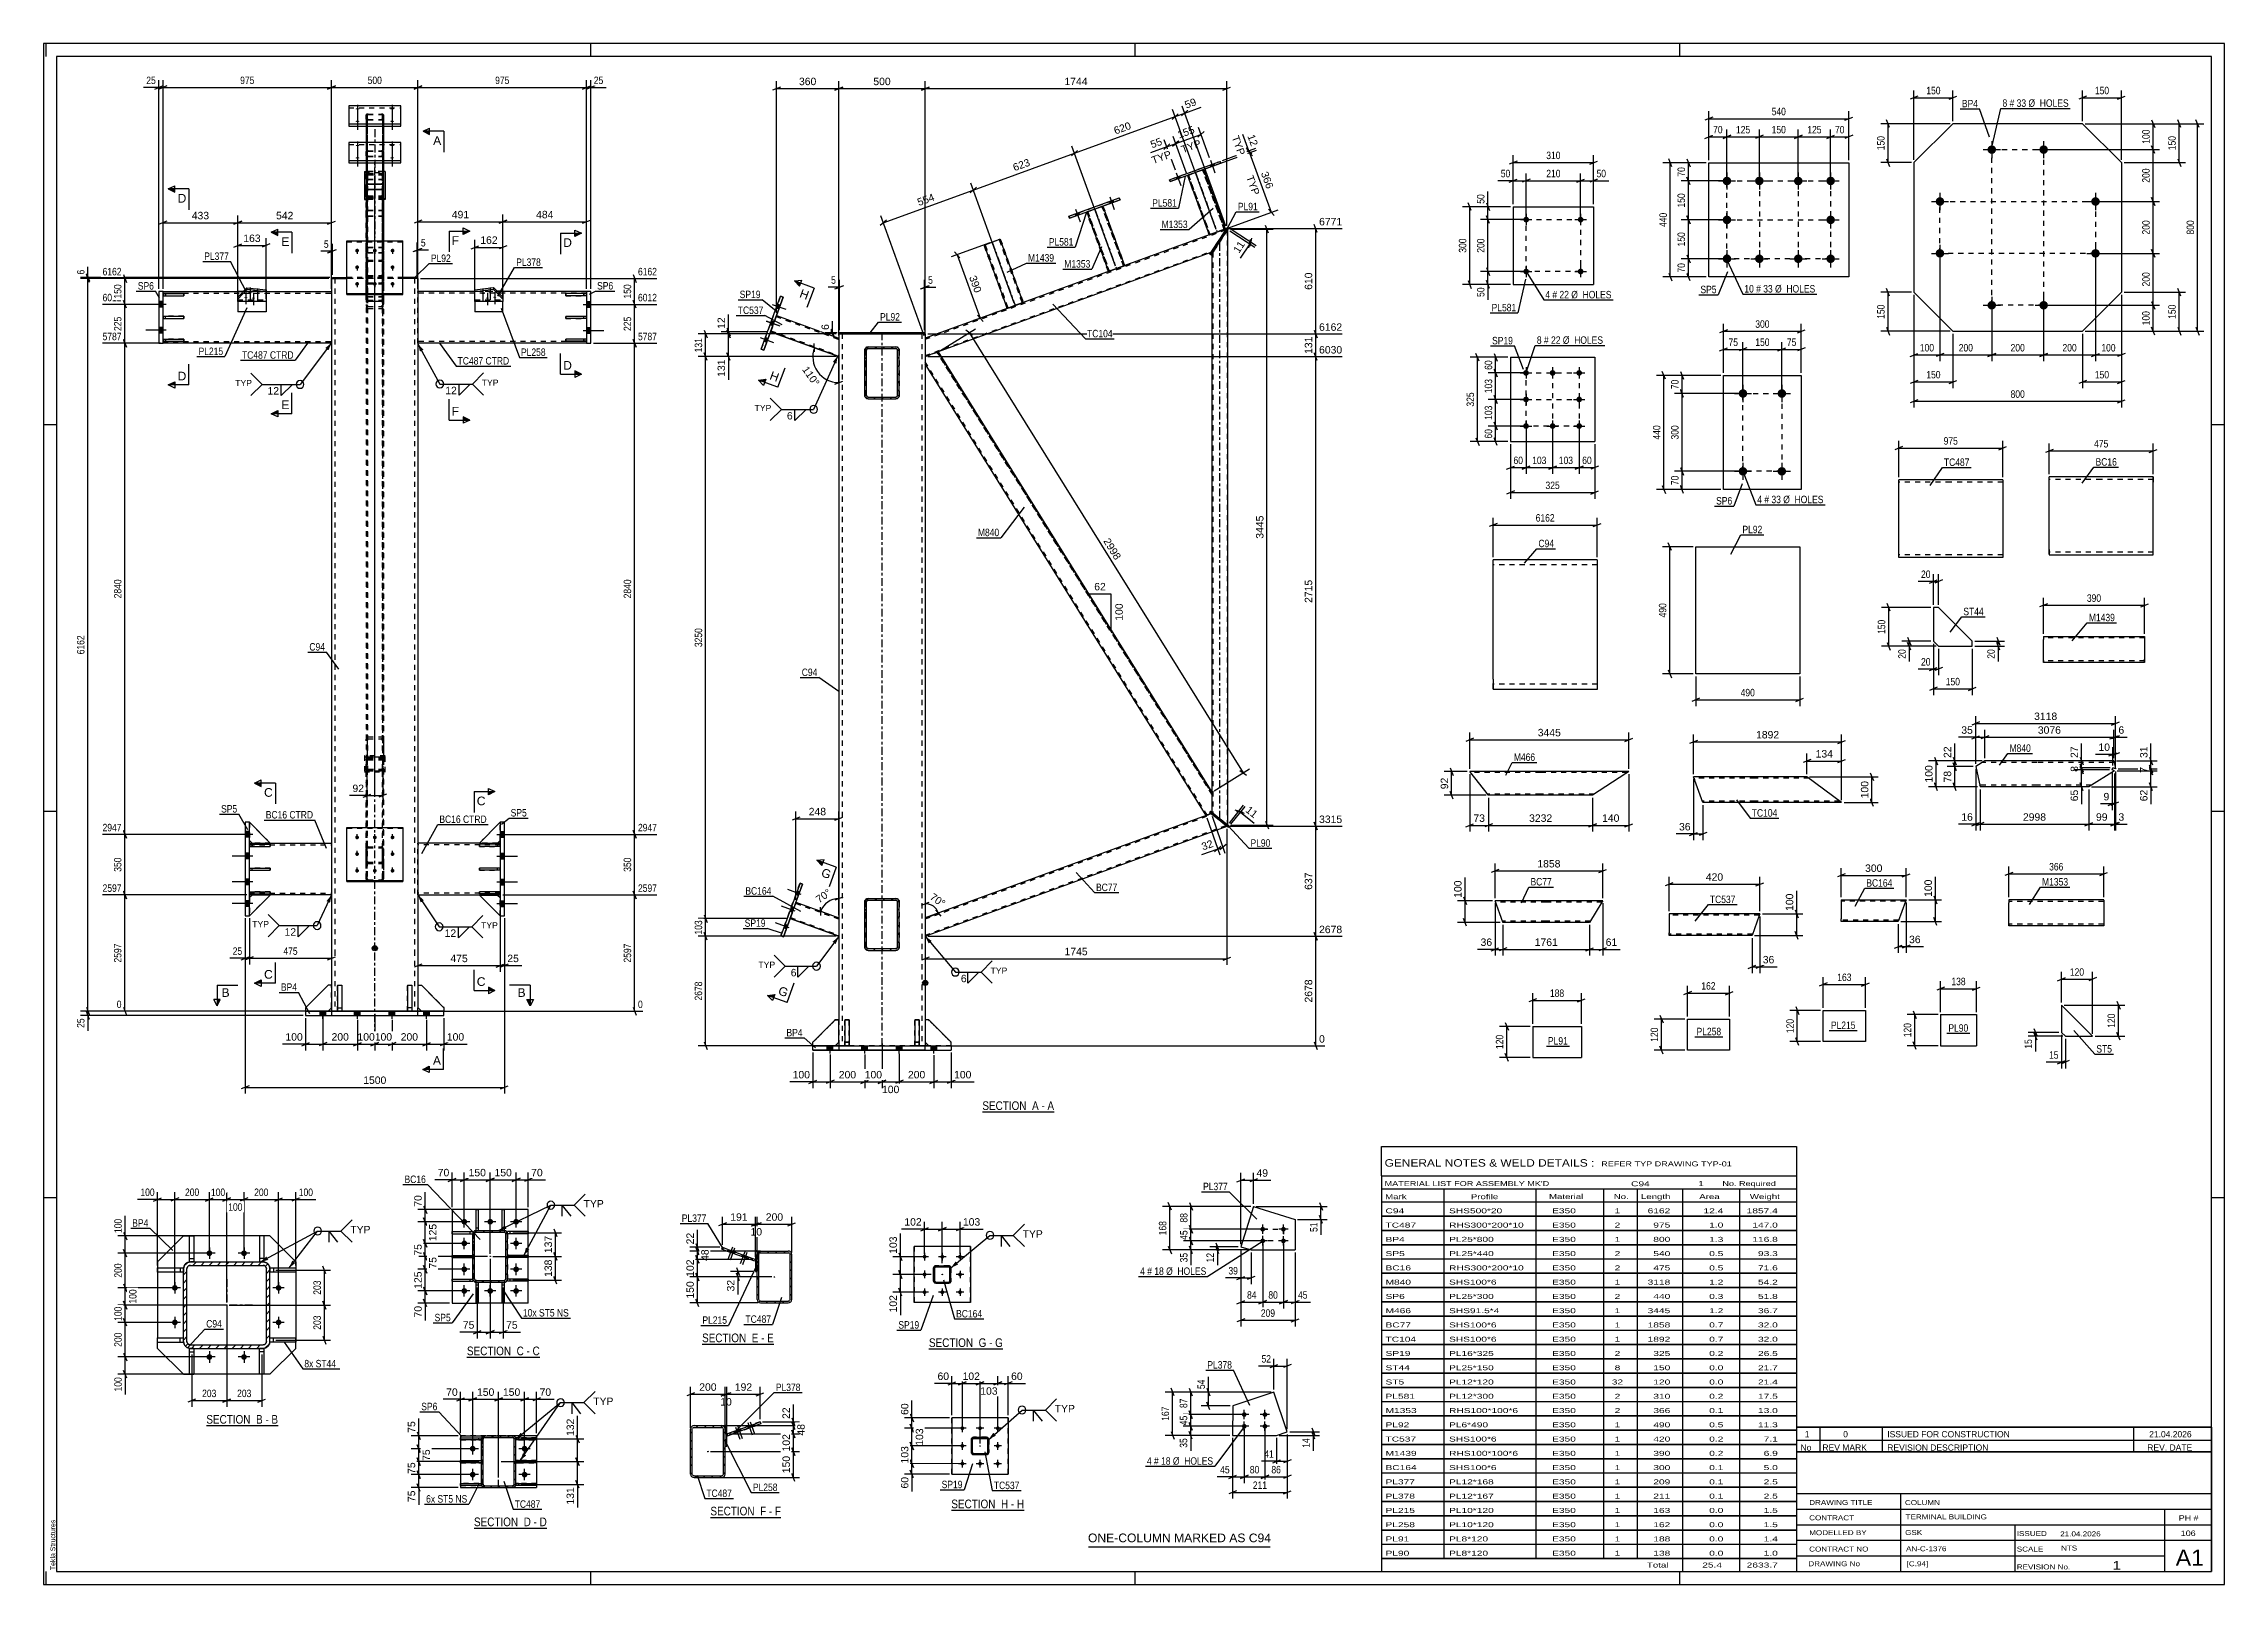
# Model space of a CAD drawing. Header units: millimetres. Extents: x 0 to 841, y 0 to 594.
import ezdxf

# ---------------------------------------------------------------- set-up
doc = ezdxf.new("R2010")
doc.units = ezdxf.units.MM
doc.linetypes.add('DXK_LINE_DOT2', pattern=[3.9198, 1.9599, -1.9599])
doc.linetypes.add('DXK_LINE_DOT3', pattern=[5.9187, 2.979, -0.9799, 0.9799, -0.9799])
doc.styles.add('Arial', font='ARIAL.TTF', dxfattribs={"height": 0.2})
doc.styles.add('Arial Narrow', font='ARIALN.TTF', dxfattribs={"height": 0.2})

# ---------------------------------------------------------------- blocks, each defined once
blk = doc.blocks.new('Unknown-284933679-18 - 10075')
at = {"color": 6, "linetype": 'Continuous'}
blk.add_line((341.43, 90.76), (369.94, 90.76), dxfattribs=at)
at = {"color": 0, "linetype": 'Continuous'}
blk.add_wipeout([(359.54, 91.51), (359.54, 95.01), (341.43, 95.01), (341.43, 91.51)], dxfattribs=at)
blk.add_wipeout([(363.58, 91.51), (363.58, 95.01), (360.59, 95.01), (360.59, 91.51)], dxfattribs=at)
at = {"color": 7, "linetype": 'Continuous', "style": 'Arial Narrow'}
blk.add_text('SECTION ', height=3.34, dxfattribs=at).set_placement((341.43, 91.51))
at = {"color": 0, "linetype": 'Continuous'}
blk.add_wipeout([(365.9, 91.51), (365.9, 95.01), (364.63, 95.01), (364.63, 91.51)], dxfattribs=at)
blk.add_wipeout([(369.94, 91.51), (369.94, 95.01), (366.95, 95.01), (366.95, 91.51)], dxfattribs=at)
at = {"color": 7, "linetype": 'Continuous', "style": 'Arial Narrow'}
for s, p in [('G', (360.59, 91.51)), ('-', (364.63, 91.51)), ('G', (366.95, 91.51))]:
    blk.add_text(s, height=3.34, dxfattribs=at).set_placement(p)
blk = doc.blocks.new('Unknown-284933679-1134')
at = {"color": 5, "linetype": 'Continuous'}
for p, q in [((841, 594), (0, 594)), ((0, 594), (0, 0)), ((1, 589), (1, 594)), ((836, 589), (5, 589)), ((5, 589), (5, 5)), ((211, 589), (211, 594)), ((421, 589), (421, 594)), ((631, 589), (631, 594)), ((836, 5), (836, 589)), ((841, 0), (841, 594)), ((5, 447), (0, 447)), ((841, 447), (836, 447)), ((5, 298), (0, 298)), ((841, 298), (836, 298)), ((5, 149), (0, 149)), ((841, 149), (836, 149)), ((0, 0), (841, 0)), ((1, 0), (1, 5)), ((5, 5), (836, 5)), ((211, 0), (211, 5)), ((421, 0), (421, 5)), ((631, 0), (631, 5))]:
    blk.add_line(p, q, dxfattribs=at)
at = {"color": 174, "linetype": 'Continuous', "style": 'Arial'}
blk.add_text('Tekla Structures', height=1.9102, rotation=90, dxfattribs=at).set_placement((4.5, 5.5))
blk = doc.blocks.new('Unknown-284933679-11 - 1247')
at = {"color": 6, "linetype": 'Continuous'}
blk.add_line((62.76, 61.2), (90.41, 61.2), dxfattribs=at)
at = {"color": 0, "linetype": 'Continuous'}
blk.add_wipeout([(80.87, 61.95), (80.87, 65.45), (62.76, 65.45), (62.76, 61.95)], dxfattribs=at)
blk.add_wipeout([(84.48, 61.95), (84.48, 65.45), (81.92, 65.45), (81.92, 61.95)], dxfattribs=at)
at = {"color": 7, "linetype": 'Continuous', "style": 'Arial Narrow'}
blk.add_text('SECTION ', height=3.34, dxfattribs=at).set_placement((62.76, 61.95))
at = {"color": 0, "linetype": 'Continuous'}
blk.add_wipeout([(86.8, 61.95), (86.8, 65.45), (85.53, 65.45), (85.53, 61.95)], dxfattribs=at)
blk.add_wipeout([(90.41, 61.95), (90.41, 65.45), (87.85, 65.45), (87.85, 61.95)], dxfattribs=at)
at = {"color": 7, "linetype": 'Continuous', "style": 'Arial Narrow'}
for s, p in [('B', (81.92, 61.95)), ('-', (85.53, 61.95)), ('B', (87.85, 61.95))]:
    blk.add_text(s, height=3.34, dxfattribs=at).set_placement(p)
blk = doc.blocks.new('Unknown-284933679-13 - 8215')
at = {"color": 6, "linetype": 'Continuous'}
blk.add_line((163.26, 87.58), (191.33, 87.58), dxfattribs=at)
at = {"color": 0, "linetype": 'Continuous'}
blk.add_wipeout([(181.37, 88.33), (181.37, 91.83), (163.26, 91.83), (163.26, 88.33)], dxfattribs=at)
blk.add_wipeout([(185.18, 88.33), (185.18, 91.83), (182.42, 91.83), (182.42, 88.33)], dxfattribs=at)
at = {"color": 7, "linetype": 'Continuous', "style": 'Arial Narrow'}
blk.add_text('SECTION ', height=3.34, dxfattribs=at).set_placement((163.26, 88.33))
at = {"color": 0, "linetype": 'Continuous'}
blk.add_wipeout([(187.51, 88.33), (187.51, 91.83), (186.23, 91.83), (186.23, 88.33)], dxfattribs=at)
blk.add_wipeout([(191.33, 88.33), (191.33, 91.83), (188.56, 91.83), (188.56, 88.33)], dxfattribs=at)
at = {"color": 7, "linetype": 'Continuous', "style": 'Arial Narrow'}
for s, p in [('C', (182.42, 88.33)), ('-', (186.23, 88.33)), ('C', (188.56, 88.33))]:
    blk.add_text(s, height=3.34, dxfattribs=at).set_placement(p)
blk = doc.blocks.new('Unknown-284933679-14 - 8650')
at = {"color": 6, "linetype": 'Continuous'}
blk.add_line((165.98, 21.68), (194.05, 21.68), dxfattribs=at)
at = {"color": 0, "linetype": 'Continuous'}
blk.add_wipeout([(184.09, 22.43), (184.09, 25.93), (165.98, 25.93), (165.98, 22.43)], dxfattribs=at)
blk.add_wipeout([(187.91, 22.43), (187.91, 25.93), (185.14, 25.93), (185.14, 22.43)], dxfattribs=at)
at = {"color": 7, "linetype": 'Continuous', "style": 'Arial Narrow'}
blk.add_text('SECTION ', height=3.34, dxfattribs=at).set_placement((165.98, 22.43))
at = {"color": 0, "linetype": 'Continuous'}
blk.add_wipeout([(190.23, 22.43), (190.23, 25.93), (188.96, 25.93), (188.96, 22.43)], dxfattribs=at)
blk.add_wipeout([(194.05, 22.43), (194.05, 25.93), (191.28, 25.93), (191.28, 22.43)], dxfattribs=at)
at = {"color": 7, "linetype": 'Continuous', "style": 'Arial Narrow'}
for s, p in [('D', (185.14, 22.43)), ('D', (191.28, 22.43)), ('-', (188.96, 22.43))]:
    blk.add_text(s, height=3.34, dxfattribs=at).set_placement(p)
blk = doc.blocks.new('Unknown-284933679-15 - 8923')
at = {"color": 6, "linetype": 'Continuous'}
blk.add_line((253.93, 92.61), (281.58, 92.61), dxfattribs=at)
at = {"color": 0, "linetype": 'Continuous'}
blk.add_wipeout([(272.04, 93.36), (272.04, 96.86), (253.93, 96.86), (253.93, 93.36)], dxfattribs=at)
blk.add_wipeout([(275.65, 93.36), (275.65, 96.86), (273.09, 96.86), (273.09, 93.36)], dxfattribs=at)
at = {"color": 7, "linetype": 'Continuous', "style": 'Arial Narrow'}
blk.add_text('SECTION ', height=3.34, dxfattribs=at).set_placement((253.93, 93.36))
at = {"color": 0, "linetype": 'Continuous'}
blk.add_wipeout([(277.97, 93.36), (277.97, 96.86), (276.7, 96.86), (276.7, 93.36)], dxfattribs=at)
blk.add_wipeout([(281.58, 93.36), (281.58, 96.86), (279.02, 96.86), (279.02, 93.36)], dxfattribs=at)
at = {"color": 7, "linetype": 'Continuous', "style": 'Arial Narrow'}
for s, p in [('E', (273.09, 93.36)), ('-', (276.7, 93.36)), ('E', (279.02, 93.36))]:
    blk.add_text(s, height=3.34, dxfattribs=at).set_placement(p)
blk = doc.blocks.new('Unknown-284933679-16 - 9052')
at = {"color": 6, "linetype": 'Continuous'}
blk.add_line((257.15, 25.84), (284.36, 25.84), dxfattribs=at)
at = {"color": 0, "linetype": 'Continuous'}
blk.add_wipeout([(275.26, 26.59), (275.26, 30.09), (257.15, 30.09), (257.15, 26.59)], dxfattribs=at)
blk.add_wipeout([(278.65, 26.59), (278.65, 30.09), (276.31, 30.09), (276.31, 26.59)], dxfattribs=at)
at = {"color": 7, "linetype": 'Continuous', "style": 'Arial Narrow'}
blk.add_text('SECTION ', height=3.34, dxfattribs=at).set_placement((257.15, 26.59))
at = {"color": 0, "linetype": 'Continuous'}
blk.add_wipeout([(280.97, 26.59), (280.97, 30.09), (279.7, 30.09), (279.7, 26.59)], dxfattribs=at)
blk.add_wipeout([(284.36, 26.59), (284.36, 30.09), (282.02, 30.09), (282.02, 26.59)], dxfattribs=at)
at = {"color": 7, "linetype": 'Continuous', "style": 'Arial Narrow'}
for s, p in [('F', (276.31, 26.59)), ('-', (279.7, 26.59)), ('F', (282.02, 26.59))]:
    blk.add_text(s, height=3.34, dxfattribs=at).set_placement(p)
blk = doc.blocks.new('Unknown-284933679-17 - 2603')
at = {"color": 6, "linetype": 'Continuous'}
blk.add_line((362.03, 182.13), (389.68, 182.13), dxfattribs=at)
at = {"color": 0, "linetype": 'Continuous'}
blk.add_wipeout([(380.14, 182.88), (380.14, 186.38), (362.03, 186.38), (362.03, 182.88)], dxfattribs=at)
blk.add_wipeout([(383.75, 182.88), (383.75, 186.38), (381.19, 186.38), (381.19, 182.88)], dxfattribs=at)
at = {"color": 7, "linetype": 'Continuous', "style": 'Arial Narrow'}
blk.add_text('SECTION ', height=3.34, dxfattribs=at).set_placement((362.03, 182.88))
at = {"color": 0, "linetype": 'Continuous'}
blk.add_wipeout([(386.07, 182.88), (386.07, 186.38), (384.8, 186.38), (384.8, 182.88)], dxfattribs=at)
blk.add_wipeout([(389.68, 182.88), (389.68, 186.38), (387.12, 186.38), (387.12, 182.88)], dxfattribs=at)
at = {"color": 7, "linetype": 'Continuous', "style": 'Arial Narrow'}
for s, p in [('A', (381.19, 182.88)), ('A', (387.12, 182.88)), ('-', (384.8, 182.88))]:
    blk.add_text(s, height=3.34, dxfattribs=at).set_placement(p)
blk = doc.blocks.new('Unknown-284933679-19 - 10232')
at = {"color": 6, "linetype": 'Continuous'}
blk.add_line((350.06, 28.59), (378.13, 28.59), dxfattribs=at)
at = {"color": 0, "linetype": 'Continuous'}
blk.add_wipeout([(368.17, 29.34), (368.17, 32.84), (350.06, 32.84), (350.06, 29.34)], dxfattribs=at)
blk.add_wipeout([(371.99, 29.34), (371.99, 32.84), (369.22, 32.84), (369.22, 29.34)], dxfattribs=at)
at = {"color": 7, "linetype": 'Continuous', "style": 'Arial Narrow'}
blk.add_text('SECTION ', height=3.34, dxfattribs=at).set_placement((350.06, 29.34))
at = {"color": 0, "linetype": 'Continuous'}
blk.add_wipeout([(374.31, 29.34), (374.31, 32.84), (373.04, 32.84), (373.04, 29.34)], dxfattribs=at)
blk.add_wipeout([(378.13, 29.34), (378.13, 32.84), (375.36, 32.84), (375.36, 29.34)], dxfattribs=at)
at = {"color": 7, "linetype": 'Continuous', "style": 'Arial Narrow'}
for s, p in [('H', (369.22, 29.34)), ('-', (373.04, 29.34)), ('H', (375.36, 29.34))]:
    blk.add_text(s, height=3.34, dxfattribs=at).set_placement(p)
blk = doc.blocks.new('Part-284933679-10092 - 10075')
at = {"linetype": 'Continuous'}
h = blk.add_hatch(dxfattribs=at)
h.set_pattern_fill('', scale=0.7, style=0, pattern_type=0)
h.set_pattern_definition([(45, (344.0302, 122.8123), (-1.57154, 1.57154), [])])
h.paths.add_polyline_path([(349.1, 122.81), (344.03, 122.81), (343.72, 122.75), (343.46, 122.58), (343.29, 122.32), (343.23, 122.01), (343.23, 116.95), (343.29, 116.64), (343.46, 116.38), (343.72, 116.21), (344.03, 116.15), (349.1, 116.14), (349.4, 116.21), (349.66, 116.38), (349.83, 116.64), (349.9, 116.94), (349.9, 122.01), (349.84, 122.32), (349.66, 122.58), (349.4, 122.75)])
h.paths.add_polyline_path([(349.47, 122.16), (349.5, 122.01), (349.5, 116.94), (349.47, 116.79), (349.38, 116.66), (349.25, 116.58), (349.1, 116.54), (344.03, 116.55), (343.88, 116.58), (343.75, 116.66), (343.66, 116.79), (343.63, 116.95), (343.63, 122.01), (343.66, 122.17), (343.75, 122.3), (343.88, 122.38), (344.03, 122.41), (349.1, 122.41), (349.25, 122.38), (349.38, 122.29)])
blk.add_hatch(color=246, dxfattribs=at).paths.add_polyline_path([(346.56, 119.38, -1), (346.56, 119.58, -1)])
at = {"color": 7, "linetype": 'DXK_LINE_DOT2'}
for p, q in [((343.23, 122.01), (343.29, 122.32)), ((343.23, 116.95), (343.23, 122.01)), ((343.66, 122.17), (343.63, 122.01)), ((343.63, 116.95), (343.63, 122.01)), ((343.75, 122.3), (343.66, 122.17)), ((343.72, 122.75), (344.03, 122.81)), ((343.88, 122.38), (343.75, 122.3)), ((344.03, 122.41), (343.88, 122.38)), ((349.1, 122.81), (344.03, 122.81)), ((349.1, 122.41), (344.03, 122.41)), ((349.1, 122.81), (349.4, 122.75)), ((349.25, 122.38), (349.1, 122.41)), ((349.38, 122.29), (349.25, 122.38)), ((349.47, 122.16), (349.38, 122.29)), ((349.4, 122.75), (349.4, 122.75)), ((349.5, 122.01), (349.47, 122.16)), ((349.5, 116.94), (349.5, 122.01)), ((349.84, 122.32), (349.84, 122.32)), ((349.84, 122.32), (349.9, 122.01)), ((349.9, 122.01), (349.9, 116.94)), ((343.29, 116.64), (343.23, 116.95)), ((343.63, 116.95), (343.66, 116.79)), ((343.66, 116.79), (343.75, 116.66)), ((344.03, 116.15), (343.72, 116.21)), ((343.75, 116.66), (343.88, 116.58)), ((343.88, 116.58), (344.03, 116.55)), ((344.03, 116.55), (349.1, 116.54)), ((344.03, 116.15), (349.1, 116.14)), ((349.1, 116.54), (349.25, 116.58)), ((349.4, 116.21), (349.1, 116.14)), ((349.25, 116.58), (349.38, 116.66)), ((349.38, 116.66), (349.47, 116.79)), ((349.47, 116.79), (349.5, 116.94)), ((349.9, 116.94), (349.84, 116.64))]:
    blk.add_line(p, q, dxfattribs=at)
at = {"color": 2, "linetype": 'Continuous'}
for p, q in [((343.29, 122.32), (343.23, 122.01)), ((343.23, 122.01), (343.23, 122.01)), ((343.23, 116.95), (343.23, 122.01)), ((343.63, 122.01), (343.66, 122.17)), ((343.63, 122.01), (343.63, 122.01)), ((343.63, 116.95), (343.63, 122.01)), ((343.66, 122.17), (343.75, 122.3)), ((344.03, 122.81), (343.72, 122.75)), ((343.75, 122.3), (343.88, 122.38)), ((343.88, 122.38), (344.03, 122.41)), ((344.03, 122.81), (344.03, 122.81)), ((344.03, 122.81), (349.1, 122.81)), ((344.03, 122.41), (344.03, 122.41)), ((344.03, 122.41), (349.1, 122.41)), ((349.1, 122.81), (349.1, 122.81)), ((349.4, 122.75), (349.1, 122.81)), ((349.1, 122.41), (349.1, 122.41)), ((349.1, 122.41), (349.25, 122.38)), ((349.25, 122.38), (349.38, 122.29)), ((349.38, 122.29), (349.47, 122.16)), ((349.47, 122.16), (349.5, 122.01)), ((349.5, 122.01), (349.5, 122.01)), ((349.5, 116.94), (349.5, 122.01)), ((349.9, 122.01), (349.84, 122.32)), ((349.9, 122.01), (349.9, 122.01)), ((349.9, 116.94), (349.9, 122.01)), ((343.23, 116.95), (343.23, 116.95)), ((343.23, 116.95), (343.29, 116.64)), ((343.63, 116.95), (343.63, 116.95)), ((343.66, 116.79), (343.63, 116.95)), ((343.75, 116.66), (343.66, 116.79)), ((343.72, 116.21), (344.03, 116.15)), ((343.88, 116.58), (343.75, 116.66)), ((344.03, 116.55), (343.88, 116.58)), ((344.03, 116.55), (344.03, 116.55)), ((344.03, 116.55), (349.1, 116.54)), ((344.03, 116.15), (344.03, 116.15)), ((344.03, 116.15), (349.1, 116.14)), ((349.25, 116.58), (349.1, 116.54)), ((349.1, 116.54), (349.1, 116.54)), ((349.1, 116.14), (349.4, 116.21)), ((349.1, 116.14), (349.1, 116.14)), ((349.38, 116.66), (349.25, 116.58)), ((349.47, 116.79), (349.38, 116.66)), ((349.5, 116.94), (349.47, 116.79)), ((349.5, 116.94), (349.5, 116.94)), ((349.83, 116.64), (349.9, 116.94)), ((349.9, 116.94), (349.9, 116.94))]:
    blk.add_line(p, q, dxfattribs=at)
at = {"color": 7, "linetype": 'DXK_LINE_DOT3'}
blk.add_line((346.56, 119.48), (346.56, 119.48), dxfattribs=at)
at = {"color": 246, "linetype": 'DXK_LINE_DOT2'}
blk.add_line((346.56, 119.48), (346.56, 119.48), dxfattribs=at)
at = {"color": 246, "linetype": 'Continuous'}
blk.add_circle((346.56, 119.48), 0.1, dxfattribs=at)
at = {"color": 7, "linetype": 'DXK_LINE_DOT2'}
for centre, start, end in [((344.03, 122.01), 112.49011, 157.49011), ((349.1, 122.01), 22.49011, 67.49011), ((344.03, 116.95), 202.49011, 247.49011), ((349.1, 116.94), 292.49011, 337.49011)]:
    blk.add_arc(centre, 0.8, start, end, dxfattribs=at)
at = {"color": 2, "linetype": 'Continuous'}
for centre, start, end in [((344.03, 122.01), 112.49011, 157.49011), ((349.1, 122.01), 22.49011, 67.49011), ((344.03, 116.95), 202.49011, 247.49011), ((349.1, 116.94), 292.49011, 337.49011)]:
    blk.add_arc(centre, 0.8, start, end, dxfattribs=at)
blk = doc.blocks.new('Part-284933679-10094 - 10075')
at = {"color": 2, "linetype": 'Continuous'}
for p, q in [((357.4, 130.31), (335.73, 130.31)), ((335.73, 130.31), (335.73, 130.31)), ((335.73, 108.65), (335.73, 130.31)), ((357.4, 130.31), (357.39, 108.64)), ((357.4, 130.31), (357.4, 130.31)), ((357.39, 108.64), (335.73, 108.65)), ((335.73, 108.65), (335.73, 108.65)), ((357.39, 108.64), (357.39, 108.64))]:
    blk.add_line(p, q, dxfattribs=at)
at = {"color": 7, "linetype": 'DXK_LINE_DOT2'}
for p, q in [((357.4, 130.31), (335.73, 130.31)), ((335.73, 130.31), (335.73, 108.65)), ((357.39, 108.64), (357.4, 130.31)), ((357.39, 108.64), (335.73, 108.65))]:
    blk.add_line(p, q, dxfattribs=at)
blk = doc.blocks.new('Bolt-284933679-10152 - 10075')
at = {"linetype": 'Continuous'}
for points in [[(340.37, 126.67), (340.43, 126.53), (340.46, 126.38), (340.46, 126.23), (340.42, 126.08), (340.36, 125.94), (340.27, 125.81), (340.15, 125.71), (340.02, 125.64), (339.87, 125.59), (339.72, 125.58), (339.57, 125.6), (339.42, 125.65), (339.29, 125.73), (339.18, 125.83), (339.09, 125.96), (339.03, 126.1), (339, 126.25), (339, 126.4), (339.04, 126.55), (339.1, 126.69), (339.19, 126.81), (339.31, 126.91), (339.44, 126.99), (339.59, 127.03), (339.74, 127.05), (339.89, 127.03), (340.04, 126.98), (340.17, 126.9), (340.28, 126.8)], [(347.21, 126.67), (347.27, 126.53), (347.29, 126.38), (347.29, 126.22), (347.26, 126.07), (347.19, 125.94), (347.1, 125.81), (346.99, 125.71), (346.85, 125.64), (346.71, 125.59), (346.55, 125.58), (346.4, 125.6), (346.26, 125.65), (346.12, 125.73), (346.01, 125.83), (345.92, 125.96), (345.86, 126.1), (345.83, 126.25), (345.84, 126.4), (345.87, 126.55), (345.94, 126.69), (346.03, 126.81), (346.14, 126.91), (346.28, 126.99), (346.42, 127.03), (346.58, 127.05), (346.73, 127.03), (346.87, 126.98), (347, 126.9), (347.12, 126.79)], [(354.04, 126.67), (354.1, 126.53), (354.13, 126.38), (354.13, 126.22), (354.09, 126.07), (354.03, 125.93), (353.94, 125.81), (353.82, 125.71), (353.69, 125.64), (353.54, 125.59), (353.39, 125.58), (353.23, 125.6), (353.09, 125.65), (352.96, 125.72), (352.85, 125.83), (352.76, 125.95), (352.7, 126.1), (352.67, 126.25), (352.67, 126.4), (352.7, 126.55), (352.77, 126.69), (352.86, 126.81), (352.98, 126.91), (353.11, 126.99), (353.26, 127.03), (353.41, 127.04), (353.56, 127.03), (353.71, 126.98), (353.84, 126.9), (353.95, 126.79)], [(340.37, 119.84), (340.43, 119.7), (340.46, 119.55), (340.46, 119.39), (340.42, 119.24), (340.36, 119.1), (340.27, 118.98), (340.15, 118.88), (340.02, 118.81), (339.87, 118.76), (339.72, 118.75), (339.57, 118.77), (339.42, 118.81), (339.29, 118.89), (339.18, 119), (339.09, 119.12), (339.03, 119.26), (339, 119.41), (339, 119.57), (339.04, 119.72), (339.1, 119.86), (339.19, 119.98), (339.31, 120.08), (339.44, 120.15), (339.59, 120.2), (339.74, 120.21), (339.89, 120.19), (340.04, 120.15), (340.17, 120.07), (340.28, 119.96)], [(354.04, 119.83), (354.1, 119.69), (354.13, 119.54), (354.12, 119.39), (354.09, 119.24), (354.03, 119.1), (353.93, 118.98), (353.82, 118.88), (353.68, 118.8), (353.54, 118.76), (353.39, 118.74), (353.23, 118.76), (353.09, 118.81), (352.96, 118.89), (352.84, 119), (352.76, 119.12), (352.7, 119.26), (352.67, 119.41), (352.67, 119.57), (352.7, 119.71), (352.77, 119.85), (352.86, 119.98), (352.97, 120.08), (353.11, 120.15), (353.26, 120.2), (353.41, 120.21), (353.56, 120.19), (353.71, 120.14), (353.84, 120.06), (353.95, 119.96)], [(340.37, 113), (340.43, 112.86), (340.46, 112.71), (340.46, 112.56), (340.42, 112.41), (340.36, 112.27), (340.27, 112.15), (340.15, 112.05), (340.02, 111.97), (339.87, 111.93), (339.72, 111.91), (339.57, 111.93), (339.42, 111.98), (339.29, 112.06), (339.18, 112.16), (339.09, 112.29), (339.03, 112.43), (339, 112.58), (339, 112.73), (339.03, 112.88), (339.1, 113.02), (339.19, 113.15), (339.31, 113.25), (339.44, 113.32), (339.59, 113.37), (339.74, 113.38), (339.89, 113.36), (340.04, 113.31), (340.17, 113.23), (340.28, 113.13)], [(347.2, 113), (347.26, 112.86), (347.29, 112.71), (347.29, 112.56), (347.26, 112.41), (347.19, 112.27), (347.1, 112.15), (346.98, 112.05), (346.85, 111.97), (346.7, 111.93), (346.55, 111.91), (346.4, 111.93), (346.25, 111.98), (346.12, 112.06), (346.01, 112.16), (345.92, 112.29), (345.86, 112.43), (345.83, 112.58), (345.83, 112.73), (345.87, 112.88), (345.93, 113.02), (346.02, 113.14), (346.14, 113.25), (346.27, 113.32), (346.42, 113.36), (346.57, 113.38), (346.73, 113.36), (346.87, 113.31), (347, 113.23), (347.11, 113.13)], [(354.04, 113), (354.1, 112.86), (354.13, 112.71), (354.12, 112.56), (354.09, 112.41), (354.02, 112.27), (353.93, 112.15), (353.82, 112.04), (353.68, 111.97), (353.54, 111.92), (353.38, 111.91), (353.23, 111.93), (353.09, 111.98), (352.96, 112.06), (352.84, 112.16), (352.75, 112.29), (352.69, 112.43), (352.67, 112.58), (352.67, 112.73), (352.7, 112.88), (352.77, 113.02), (352.86, 113.14), (352.97, 113.24), (353.11, 113.32), (353.25, 113.36), (353.41, 113.38), (353.56, 113.36), (353.7, 113.31), (353.84, 113.23), (353.95, 113.13)]]:
    blk.add_hatch(color=1, dxfattribs=at).paths.add_polyline_path(points)
at = {"color": 1, "linetype": 'Continuous'}
for p, q in [((341.2, 126.31), (338.26, 126.31)), ((339.73, 127.78), (339.73, 124.85)), ((348.03, 126.31), (345.1, 126.31)), ((346.56, 127.78), (346.56, 124.85)), ((354.86, 126.31), (351.93, 126.31)), ((353.4, 127.78), (353.4, 124.84)), ((341.2, 119.48), (338.26, 119.48)), ((339.73, 120.95), (339.73, 118.01)), ((354.86, 119.48), (351.93, 119.48)), ((353.4, 120.94), (353.4, 118.01)), ((341.2, 112.65), (338.26, 112.65)), ((339.73, 114.11), (339.73, 111.18)), ((348.03, 112.65), (345.1, 112.65)), ((346.56, 114.11), (346.56, 111.18)), ((354.86, 112.64), (351.93, 112.64)), ((353.4, 114.11), (353.4, 111.18))]:
    blk.add_line(p, q, dxfattribs=at)
blk = doc.blocks.new('Part-284933679-1295 - 1247')
at = {"color": 2, "linetype": 'Continuous'}
for p, q in [((43.94, 120.32), (43.94, 121.99)), ((43.94, 121.99), (53.94, 121.99)), ((53.94, 120.32), (43.94, 120.32)), ((52.61, 121.99), (52.61, 120.32)), ((53.94, 121.99), (53.94, 121.66))]:
    blk.add_line(p, q, dxfattribs=at)
at = {"color": 7, "linetype": 'DXK_LINE_DOT2'}
blk.add_line((53.94, 121.66), (53.94, 120.32), dxfattribs=at)
blk = doc.blocks.new('Part-284933679-1335 - 1247')
at = {"color": 2, "linetype": 'Continuous'}
for p, q in [((43.94, 124.32), (53.94, 134.32)), ((53.94, 134.32), (56.28, 134.32)), ((83.28, 134.32), (57.94, 134.32)), ((87.28, 134.32), (84.94, 134.32)), ((97.28, 124.32), (87.28, 134.32)), ((43.94, 124.32), (43.94, 121.99)), ((43.94, 120.32), (43.94, 94.99)), ((97.28, 124.32), (97.28, 121.99)), ((97.28, 120.32), (97.28, 94.99)), ((43.94, 90.99), (43.94, 93.32)), ((97.28, 90.99), (97.28, 93.32)), ((43.94, 90.99), (53.94, 80.99)), ((87.28, 80.99), (97.28, 90.99)), ((53.94, 80.99), (56.28, 80.99)), ((83.28, 80.99), (57.94, 80.99)), ((87.28, 80.99), (84.94, 80.99))]:
    blk.add_line(p, q, dxfattribs=at)
at = {"color": 7, "linetype": 'DXK_LINE_DOT2'}
for p, q in [((56.28, 134.32), (57.94, 134.32)), ((84.94, 134.32), (83.28, 134.32)), ((43.94, 121.99), (43.94, 120.32)), ((97.28, 121.99), (97.28, 120.32)), ((43.94, 93.32), (43.94, 94.99)), ((97.28, 93.32), (97.28, 94.99)), ((56.28, 80.99), (57.94, 80.99)), ((84.94, 80.99), (83.28, 80.99))]:
    blk.add_line(p, q, dxfattribs=at)
blk = doc.blocks.new('Part-284933679-1285 - 1247')
at = {"color": 2, "linetype": 'Continuous'}
for p, q in [((43.94, 93.32), (43.94, 94.99)), ((43.94, 94.99), (53.94, 94.99)), ((43.94, 93.32), (53.94, 93.32)), ((52.61, 93.32), (52.61, 94.99)), ((53.94, 93.32), (53.94, 93.66))]:
    blk.add_line(p, q, dxfattribs=at)
at = {"color": 7, "linetype": 'DXK_LINE_DOT2'}
blk.add_line((53.94, 93.66), (53.94, 94.99), dxfattribs=at)
blk = doc.blocks.new('Part-284933679-1290 - 1247')
at = {"color": 2, "linetype": 'Continuous'}
for p, q in [((83.28, 80.99), (83.28, 90.99)), ((84.94, 89.66), (83.28, 89.66)), ((84.61, 90.99), (84.94, 90.99)), ((84.94, 90.99), (84.94, 80.99)), ((84.94, 80.99), (83.28, 80.99))]:
    blk.add_line(p, q, dxfattribs=at)
at = {"color": 7, "linetype": 'DXK_LINE_DOT2'}
blk.add_line((84.61, 90.99), (83.28, 90.99), dxfattribs=at)
blk = doc.blocks.new('Part-284933679-1300 - 1247')
at = {"color": 2, "linetype": 'Continuous'}
for p, q in [((83.28, 134.32), (83.28, 124.32)), ((84.94, 134.32), (83.28, 134.32)), ((84.94, 134.32), (84.94, 124.32)), ((84.94, 125.66), (83.28, 125.66)), ((84.94, 124.32), (84.61, 124.32))]:
    blk.add_line(p, q, dxfattribs=at)
at = {"color": 7, "linetype": 'DXK_LINE_DOT2'}
blk.add_line((83.28, 124.32), (84.61, 124.32), dxfattribs=at)
blk = doc.blocks.new('Part-284933679-1369 - 1247')
at = {"linetype": 'Continuous'}
h = blk.add_hatch(dxfattribs=at)
h.set_pattern_fill('', scale=0.7, style=0, pattern_type=0)
h.set_pattern_definition([(45, (55.588, 124.1213), (-1.57154, 1.57154), [])])
h.paths.add_polyline_path([(56.61, 124.32), (55.59, 124.12), (54.72, 123.54), (54.14, 122.68), (53.94, 121.66), (53.94, 93.66), (54.14, 92.64), (54.72, 91.77), (55.59, 91.19), (56.61, 90.99), (84.61, 90.99), (85.63, 91.19), (86.49, 91.77), (87.07, 92.64), (87.28, 93.66), (87.28, 121.66), (87.07, 122.68), (86.49, 123.54), (85.63, 124.12), (84.61, 124.32)])
h.paths.add_polyline_path([(85.12, 122.89), (85.55, 122.6), (85.84, 122.17), (85.94, 121.66), (85.94, 93.66), (85.84, 93.15), (85.55, 92.71), (85.12, 92.43), (84.61, 92.32), (56.61, 92.32), (56.1, 92.43), (55.67, 92.71), (55.38, 93.15), (55.28, 93.66), (55.28, 121.66), (55.38, 122.17), (55.67, 122.6), (56.1, 122.89), (56.61, 122.99), (84.61, 122.99)])
at = {"color": 7, "linetype": 'DXK_LINE_DOT2'}
for p, q in [((53.94, 121.66), (54.14, 122.68)), ((53.94, 93.66), (53.94, 121.66)), ((55.38, 122.17), (55.28, 121.66)), ((55.28, 93.66), (55.28, 121.66)), ((55.59, 124.12), (56.61, 124.32)), ((56.61, 122.99), (56.1, 122.89)), ((56.61, 124.32), (84.61, 124.32)), ((56.61, 122.99), (84.61, 122.99)), ((84.61, 124.32), (85.63, 124.12)), ((85.12, 122.89), (84.61, 122.99)), ((85.94, 121.66), (85.84, 122.17)), ((85.94, 93.66), (85.94, 121.66)), ((87.07, 122.68), (87.28, 121.66)), ((87.28, 93.66), (87.28, 121.66)), ((54.14, 92.64), (53.94, 93.66)), ((55.28, 93.66), (55.38, 93.15)), ((85.84, 93.15), (85.94, 93.66)), ((87.28, 93.66), (87.07, 92.64)), ((56.61, 90.99), (55.59, 91.19)), ((56.1, 92.43), (56.61, 92.32)), ((56.61, 92.32), (84.61, 92.32)), ((56.61, 90.99), (84.61, 90.99)), ((84.61, 92.32), (85.12, 92.43)), ((85.63, 91.19), (84.61, 90.99))]:
    blk.add_line(p, q, dxfattribs=at)
at = {"color": 2, "linetype": 'Continuous'}
for p, q in [((54.14, 122.68), (53.94, 121.66)), ((53.94, 93.66), (53.94, 121.66)), ((55.28, 121.66), (55.38, 122.17)), ((55.28, 93.66), (55.28, 121.66)), ((56.61, 124.32), (55.59, 124.12)), ((56.1, 122.89), (56.61, 122.99)), ((56.61, 124.32), (84.61, 124.32)), ((56.61, 122.99), (84.61, 122.99)), ((85.63, 124.12), (84.61, 124.32)), ((84.61, 122.99), (85.12, 122.89)), ((85.84, 122.17), (85.94, 121.66)), ((85.94, 93.66), (85.94, 121.66)), ((87.28, 121.66), (87.07, 122.68)), ((87.28, 93.66), (87.28, 121.66)), ((53.94, 93.66), (54.14, 92.64)), ((55.38, 93.15), (55.28, 93.66)), ((85.94, 93.66), (85.84, 93.15)), ((87.07, 92.64), (87.28, 93.66)), ((55.59, 91.19), (56.61, 90.99)), ((56.61, 92.32), (56.1, 92.43)), ((56.61, 92.32), (84.61, 92.32)), ((56.61, 90.99), (84.61, 90.99)), ((85.12, 92.43), (84.61, 92.32)), ((84.61, 90.99), (85.63, 91.19))]:
    blk.add_line(p, q, dxfattribs=at)
at = {"color": 7, "linetype": 'DXK_LINE_DOT3'}
for p, q in [((70.61, 117.66), (70.61, 97.66)), ((80.61, 107.66), (60.61, 107.66))]:
    blk.add_line(p, q, dxfattribs=at)
at = {"color": 7, "linetype": 'DXK_LINE_DOT2'}
for centre, radius, start, end in [((56.61, 121.66), 2.67, 112.5, 157.5), ((56.61, 121.66), 1.33, 112.5, 157.5), ((84.61, 121.66), 1.33, 22.5, 67.5), ((84.61, 121.66), 2.67, 22.5, 67.5), ((56.61, 93.66), 2.67, 202.5, 247.5), ((56.61, 93.66), 1.33, 202.5, 247.5), ((84.61, 93.66), 1.33, 292.5, 337.5), ((84.61, 93.66), 2.67, 292.5, 337.5)]:
    blk.add_arc(centre, radius, start, end, dxfattribs=at)
at = {"color": 2, "linetype": 'Continuous'}
for centre, radius, start, end in [((56.61, 121.66), 2.67, 112.5, 157.5), ((56.61, 121.66), 1.33, 112.5, 157.5), ((84.61, 121.66), 1.33, 22.5, 67.5), ((84.61, 121.66), 2.67, 22.5, 67.5), ((56.61, 93.66), 2.67, 202.5, 247.5), ((56.61, 93.66), 1.33, 202.5, 247.5), ((84.61, 93.66), 1.33, 292.5, 337.5), ((84.61, 93.66), 2.67, 292.5, 337.5)]:
    blk.add_arc(centre, radius, start, end, dxfattribs=at)
blk = doc.blocks.new('Part-284933679-1305 - 1247')
at = {"color": 2, "linetype": 'Continuous'}
for p, q in [((87.28, 94.99), (97.28, 94.99)), ((87.28, 93.32), (87.28, 93.66)), ((97.28, 93.32), (87.28, 93.32)), ((88.61, 93.32), (88.61, 94.99)), ((97.28, 94.99), (97.28, 93.32))]:
    blk.add_line(p, q, dxfattribs=at)
at = {"color": 7, "linetype": 'DXK_LINE_DOT2'}
blk.add_line((87.28, 93.66), (87.28, 94.99), dxfattribs=at)
blk = doc.blocks.new('Part-284933679-1310 - 1247')
at = {"color": 2, "linetype": 'Continuous'}
for p, q in [((56.28, 80.99), (56.28, 90.99)), ((56.28, 90.99), (56.61, 90.99)), ((56.28, 89.66), (57.94, 89.66)), ((57.94, 90.99), (57.94, 80.99)), ((57.94, 80.99), (56.28, 80.99))]:
    blk.add_line(p, q, dxfattribs=at)
at = {"color": 7, "linetype": 'DXK_LINE_DOT2'}
blk.add_line((57.94, 90.99), (56.61, 90.99), dxfattribs=at)
blk = doc.blocks.new('Part-284933679-1315 - 1247')
at = {"color": 2, "linetype": 'Continuous'}
for p, q in [((87.28, 121.99), (87.28, 121.66)), ((87.28, 121.99), (97.28, 121.99)), ((97.28, 120.32), (87.28, 120.32)), ((88.61, 121.99), (88.61, 120.32)), ((97.28, 121.99), (97.28, 120.32))]:
    blk.add_line(p, q, dxfattribs=at)
at = {"color": 7, "linetype": 'DXK_LINE_DOT2'}
blk.add_line((87.28, 121.66), (87.28, 120.32), dxfattribs=at)
blk = doc.blocks.new('Part-284933679-1320 - 1247')
at = {"color": 2, "linetype": 'Continuous'}
for p, q in [((56.28, 124.32), (56.28, 134.32)), ((56.28, 134.32), (57.94, 134.32)), ((57.94, 134.32), (57.94, 124.32)), ((56.28, 125.66), (57.94, 125.66)), ((56.28, 124.32), (56.61, 124.32))]:
    blk.add_line(p, q, dxfattribs=at)
at = {"color": 7, "linetype": 'DXK_LINE_DOT2'}
blk.add_line((57.94, 124.32), (56.61, 124.32), dxfattribs=at)
blk = doc.blocks.new('Bolt-284933679-1370 - 1247')
at = {"linetype": 'Continuous'}
for points in [[(65.04, 127.66, -1), (62.84, 127.66, -1)], [(78.38, 127.66, -1), (76.18, 127.66, -1)], [(51.71, 114.32, -1), (49.51, 114.32, -1)], [(91.71, 114.32, -1), (89.51, 114.32, -1)], [(51.71, 100.99, -1), (49.51, 100.99, -1)], [(91.71, 100.99, -1), (89.51, 100.99, -1)], [(65.04, 87.66, -1), (62.84, 87.66, -1)], [(78.38, 87.66, -1), (76.18, 87.66, -1)]]:
    blk.add_hatch(color=1, dxfattribs=at).paths.add_polyline_path(points)
at = {"color": 1, "linetype": 'Continuous'}
for p, q in [((66.14, 127.66), (61.74, 127.66)), ((63.94, 129.86), (63.94, 125.46)), ((79.48, 127.66), (75.08, 127.66)), ((77.28, 129.86), (77.28, 125.46)), ((52.81, 114.32), (48.41, 114.32)), ((50.61, 116.52), (50.61, 112.12)), ((92.81, 114.32), (88.41, 114.32)), ((90.61, 116.52), (90.61, 112.12)), ((52.81, 100.99), (48.41, 100.99)), ((50.61, 103.19), (50.61, 98.79)), ((92.81, 100.99), (88.41, 100.99)), ((90.61, 103.19), (90.61, 98.79)), ((66.14, 87.66), (61.74, 87.66)), ((63.94, 89.86), (63.94, 85.46)), ((79.48, 87.66), (75.08, 87.66)), ((77.28, 89.86), (77.28, 85.46))]:
    blk.add_line(p, q, dxfattribs=at)
blk = doc.blocks.new('Part-284933679-2164 - 1918')
at = {"color": 2, "linetype": 'Continuous'}
for p, q in [((154.37, 220.99), (101.04, 220.99)), ((101.04, 220.99), (101.04, 219.32)), ((101.04, 219.32), (111.04, 219.32)), ((111.04, 220.99), (111.04, 219.32)), ((111.04, 219.32), (154.37, 219.32)), ((144.37, 219.32), (144.37, 220.99)), ((154.37, 219.32), (154.37, 220.99))]:
    blk.add_line(p, q, dxfattribs=at)
blk = doc.blocks.new('Part-284933679-1921 - 1918')
at = {"color": 7, "linetype": 'DXK_LINE_DOT2'}
for p, q in [((87.38, 276.16), (79.38, 276.16)), ((79.38, 276.16), (79.38, 275.36)), ((79.38, 275.36), (87.38, 275.36)), ((80.38, 275.36), (80.38, 276.16)), ((87.38, 275.36), (87.38, 276.16))]:
    blk.add_line(p, q, dxfattribs=at)
blk = doc.blocks.new('Part-284933679-1920 - 1918')
at = {"color": 7, "linetype": 'DXK_LINE_DOT2'}
for p, q in [((54.04, 480.1), (46.04, 480.1)), ((46.04, 480.1), (46.04, 479.3)), ((47.04, 480.1), (47.04, 479.3)), ((54.04, 479.3), (54.04, 480.1)), ((46.04, 479.3), (54.04, 479.3))]:
    blk.add_line(p, q, dxfattribs=at)
blk = doc.blocks.new('Part-284933679-2133 - 1918')
at = {"color": 2, "linetype": 'Continuous'}
for p, q in [((113.37, 230.99), (113.37, 220.99)), ((113.37, 230.99), (115.04, 230.99)), ((115.04, 230.99), (115.04, 220.99)), ((113.37, 222.32), (115.04, 222.32)), ((113.37, 220.99), (115.04, 220.99))]:
    blk.add_line(p, q, dxfattribs=at)
blk = doc.blocks.new('Part-284933679-2069 - 1918')
at = {"color": 2, "linetype": 'Continuous'}
for p, q in [((80.37, 265.76), (79.37, 264.76)), ((79.37, 257.76), (87.37, 265.76)), ((87.37, 265.76), (80.37, 265.76)), ((79.37, 257.8), (79.37, 257.76))]:
    blk.add_line(p, q, dxfattribs=at)
at = {"color": 7, "linetype": 'DXK_LINE_DOT2'}
blk.add_line((79.37, 257.76), (79.37, 264.76), dxfattribs=at)
blk = doc.blocks.new('Part-284933679-1922 - 1918')
at = {"color": 7, "linetype": 'DXK_LINE_DOT2'}
for p, q in [((87.38, 285.33), (79.38, 285.33)), ((79.38, 285.33), (79.38, 284.53)), ((79.38, 284.53), (87.38, 284.53)), ((80.38, 285.33), (80.38, 284.53)), ((87.38, 284.53), (87.38, 285.33))]:
    blk.add_line(p, q, dxfattribs=at)
blk = doc.blocks.new('Part-284933679-1923 - 1918')
at = {"color": 2, "linetype": 'Continuous'}
for p, q in [((46.04, 480.1), (54.04, 480.1)), ((46.04, 480.1), (46.04, 479.3)), ((54.04, 480.1), (54.04, 479.3)), ((46.04, 479.3), (54.04, 479.3))]:
    blk.add_line(p, q, dxfattribs=at)
at = {"color": 7, "linetype": 'DXK_LINE_DOT2'}
blk.add_line((47.04, 479.3), (47.04, 480.1), dxfattribs=at)
blk = doc.blocks.new('Part-284933679-2129 - 1918')
at = {"color": 2, "linetype": 'Continuous'}
for p, q in [((137.71, 569.99), (117.71, 569.99)), ((117.71, 569.99), (117.71, 562.92)), ((137.71, 562.92), (137.71, 569.99)), ((137.71, 562.92), (117.71, 562.92)), ((117.71, 562.92), (117.71, 562.17)), ((117.71, 562.17), (137.71, 562.17)), ((137.71, 562.17), (137.71, 562.92))]:
    blk.add_line(p, q, dxfattribs=at)
at = {"color": 7, "linetype": 'DXK_LINE_DOT2'}
blk.add_line((117.71, 569.23), (137.71, 569.23), dxfattribs=at)
blk = doc.blocks.new('Part-284933679-2065 - 1918')
at = {"color": 2, "linetype": 'Continuous'}
for p, q in [((176.04, 276.16), (168.04, 276.16)), ((168.04, 275.36), (168.04, 276.16)), ((176.04, 275.36), (168.04, 275.36)), ((176.04, 276.16), (176.04, 275.36))]:
    blk.add_line(p, q, dxfattribs=at)
at = {"color": 7, "linetype": 'DXK_LINE_DOT2'}
blk.add_line((175.04, 275.36), (175.04, 276.16), dxfattribs=at)
blk = doc.blocks.new('Part-284933679-1924 - 1918')
at = {"color": 2, "linetype": 'Continuous'}
for p, q in [((79.38, 276.16), (87.38, 276.16)), ((79.38, 276.16), (79.38, 275.36)), ((79.38, 275.36), (87.38, 275.36)), ((87.38, 276.16), (87.38, 275.36))]:
    blk.add_line(p, q, dxfattribs=at)
at = {"color": 7, "linetype": 'DXK_LINE_DOT2'}
blk.add_line((80.38, 275.36), (80.38, 276.16), dxfattribs=at)
blk = doc.blocks.new('Part-284933679-1925 - 1918')
at = {"color": 2, "linetype": 'Continuous'}
for p, q in [((79.38, 285.33), (87.38, 285.33)), ((79.38, 285.33), (79.38, 284.53)), ((79.38, 284.53), (87.38, 284.53)), ((87.38, 285.33), (87.38, 284.53))]:
    blk.add_line(p, q, dxfattribs=at)
at = {"color": 7, "linetype": 'DXK_LINE_DOT2'}
blk.add_line((80.38, 284.53), (80.38, 285.33), dxfattribs=at)
blk = doc.blocks.new('Part-284933679-2135 - 1918')
at = {"color": 7, "linetype": 'DXK_LINE_DOT2'}
for p, q in [((140.37, 220.99), (140.37, 230.99)), ((140.37, 230.99), (142.04, 230.99)), ((142.04, 230.99), (142.04, 220.99)), ((142.04, 222.32), (140.37, 222.32)), ((142.04, 220.99), (140.37, 220.99))]:
    blk.add_line(p, q, dxfattribs=at)
blk = doc.blocks.new('Part-284933679-1926 - 1918')
at = {"color": 2, "linetype": 'Continuous'}
for p, q in [((176.04, 293.8), (168.04, 285.8)), ((175.04, 285.8), (176.04, 286.8)), ((168.04, 285.8), (175.04, 285.8))]:
    blk.add_line(p, q, dxfattribs=at)
at = {"color": 7, "linetype": 'DXK_LINE_DOT2'}
blk.add_line((176.04, 286.8), (176.04, 293.8), dxfattribs=at)
blk = doc.blocks.new('Part-284933679-2071 - 1918')
at = {"color": 2, "linetype": 'Continuous'}
for p, q in [((79.37, 293.8), (87.37, 285.8)), ((79.37, 286.8), (80.37, 285.8)), ((80.37, 285.8), (87.37, 285.8))]:
    blk.add_line(p, q, dxfattribs=at)
at = {"color": 7, "linetype": 'DXK_LINE_DOT2'}
blk.add_line((79.37, 293.8), (79.37, 286.8), dxfattribs=at)
blk = doc.blocks.new('Part-284933679-1927 - 1918')
at = {"color": 7, "linetype": 'DXK_LINE_DOT2'}
for p, q in [((176.04, 293.8), (168.04, 285.8)), ((175.04, 285.8), (176.04, 286.8)), ((176.04, 286.8), (176.04, 293.8)), ((168.04, 285.8), (175.04, 285.8))]:
    blk.add_line(p, q, dxfattribs=at)
blk = doc.blocks.new('Part-284933679-1928 - 1918')
at = {"color": 2, "linetype": 'Continuous'}
for p, q in [((168.04, 265.76), (175.04, 265.76)), ((168.04, 265.76), (176.04, 257.76)), ((175.04, 265.76), (176.04, 264.76)), ((176.04, 257.76), (176.04, 257.8))]:
    blk.add_line(p, q, dxfattribs=at)
at = {"color": 7, "linetype": 'DXK_LINE_DOT2'}
blk.add_line((176.04, 257.8), (176.04, 264.76), dxfattribs=at)
blk = doc.blocks.new('Part-284933679-1929 - 1918')
at = {"color": 7, "linetype": 'DXK_LINE_DOT2'}
for p, q in [((168.04, 265.76), (175.04, 265.76)), ((176.04, 257.76), (168.04, 265.76)), ((175.04, 265.76), (176.04, 264.76)), ((176.04, 264.76), (176.04, 257.76))]:
    blk.add_line(p, q, dxfattribs=at)
blk = doc.blocks.new('Part-284933679-1930 - 1918')
at = {"color": 2, "linetype": 'Continuous'}
for p, q in [((209.37, 488.86), (201.37, 488.86)), ((201.37, 488.06), (201.37, 488.86)), ((209.37, 488.06), (201.37, 488.06)), ((209.37, 488.86), (209.37, 488.06))]:
    blk.add_line(p, q, dxfattribs=at)
at = {"color": 7, "linetype": 'DXK_LINE_DOT2'}
blk.add_line((208.37, 488.06), (208.37, 488.86), dxfattribs=at)
blk = doc.blocks.new('Part-284933679-1931 - 1918')
at = {"color": 2, "linetype": 'Continuous'}
for p, q in [((209.37, 497.63), (201.37, 497.63)), ((201.37, 496.83), (201.37, 497.63)), ((209.37, 496.83), (201.37, 496.83)), ((209.37, 497.63), (209.37, 496.83))]:
    blk.add_line(p, q, dxfattribs=at)
at = {"color": 7, "linetype": 'DXK_LINE_DOT2'}
blk.add_line((208.37, 496.83), (208.37, 497.63), dxfattribs=at)
blk = doc.blocks.new('Bolt-284933679-2153 - 1918')
at = {"linetype": 'Continuous'}
for points in [[(44.38, 494.57), (44.38, 492.37), (46.04, 492.37), (46.04, 494.57)], [(44.38, 494.57), (44.38, 492.37), (46.04, 492.37), (46.04, 494.57)], [(44.38, 484.57), (44.38, 482.37), (46.04, 482.37), (46.04, 484.57)], [(44.38, 484.57), (44.38, 482.37), (46.04, 482.37), (46.04, 484.57)]]:
    blk.add_hatch(color=1, dxfattribs=at).paths.add_polyline_path(points)
at = {"color": 1, "linetype": 'Continuous'}
for p, q in [((47.31, 493.47), (39.38, 493.47)), ((47.31, 493.47), (39.38, 493.47)), ((46.04, 494.57), (44.38, 494.57)), ((46.04, 494.57), (44.38, 494.57)), ((46.04, 492.37), (44.38, 492.37)), ((46.04, 492.37), (44.38, 492.37)), ((47.31, 483.47), (39.38, 483.47)), ((47.31, 483.47), (39.38, 483.47)), ((46.04, 484.57), (44.38, 484.57)), ((46.04, 484.57), (44.38, 484.57)), ((46.04, 482.37), (44.38, 482.37)), ((46.04, 482.37), (44.38, 482.37))]:
    blk.add_line(p, q, dxfattribs=at)
blk = doc.blocks.new('Part-284933679-1932 - 1918')
at = {"color": 7, "linetype": 'DXK_LINE_DOT2'}
for p, q in [((209.37, 497.63), (201.37, 497.63)), ((201.37, 497.63), (201.37, 496.83)), ((201.37, 496.83), (209.37, 496.83)), ((208.37, 497.63), (208.37, 496.83)), ((209.37, 496.83), (209.37, 497.63))]:
    blk.add_line(p, q, dxfattribs=at)
blk = doc.blocks.new('Part-284933679-1997 - 1918')
at = {"color": 7, "linetype": 'DXK_LINE_DOT2'}
for p, q in [((124.45, 510.08), (124.39, 509.79)), ((124.39, 505.03), (124.39, 509.79)), ((124.39, 500.95), (124.39, 509.79)), ((124.39, 505.03), (124.39, 497.23)), ((124.39, 505.03), (124.45, 504.75)), ((124.62, 510.33), (124.45, 510.08)), ((124.45, 504.75), (124.62, 504.5)), ((124.88, 510.49), (124.62, 510.33)), ((124.79, 509.79), (124.82, 509.94)), ((124.79, 509.79), (124.79, 504.4)), ((124.79, 509.79), (124.79, 500.95)), ((124.82, 504.89), (124.79, 505.03)), ((124.82, 509.94), (124.91, 510.06)), ((124.91, 504.77), (124.82, 504.89)), ((125.19, 510.55), (124.88, 510.49)), ((124.91, 510.06), (125.04, 510.14)), ((125.04, 504.69), (124.91, 504.77)), ((125.04, 510.14), (125.19, 510.17)), ((125.19, 504.66), (125.04, 504.69)), ((125.19, 510.55), (130.26, 510.55)), ((125.19, 510.17), (130.26, 510.17)), ((125.19, 504.66), (130.26, 504.66)), ((130.56, 510.49), (130.26, 510.55)), ((130.26, 510.17), (130.41, 510.14)), ((130.41, 504.69), (130.26, 504.66)), ((130.41, 510.14), (130.54, 510.06)), ((130.54, 504.77), (130.41, 504.69)), ((130.54, 510.06), (130.63, 509.94)), ((130.63, 504.89), (130.54, 504.77)), ((130.82, 510.33), (130.56, 510.49)), ((130.63, 509.94), (130.66, 509.79)), ((130.66, 505.03), (130.63, 504.89)), ((130.66, 509.79), (130.66, 504.4)), ((130.66, 509.79), (130.66, 500.95)), ((131, 510.08), (130.82, 510.33)), ((130.82, 504.5), (131, 504.75)), ((131.06, 509.79), (131, 510.08)), ((131, 504.75), (131.06, 505.03)), ((131.06, 505.03), (131.06, 509.79)), ((131.06, 509.79), (131.06, 500.95)), ((131.06, 505.03), (131.06, 497.23)), ((124.39, 500.95), (124.45, 501.27)), ((124.39, 497.6), (124.39, 500.95)), ((124.62, 504.5), (124.88, 504.34)), ((124.79, 504.4), (124.79, 495.56)), ((124.82, 501.11), (124.79, 500.95)), ((124.79, 497.6), (124.79, 500.95)), ((124.91, 501.25), (124.82, 501.11)), ((124.88, 504.34), (125.19, 504.28)), ((124.88, 501.73), (125.19, 501.8)), ((125.04, 501.34), (124.91, 501.25)), ((125.19, 501.37), (125.04, 501.34)), ((125.19, 504.28), (130.26, 504.28)), ((125.19, 501.8), (130.26, 501.8)), ((125.19, 501.37), (130.26, 501.37)), ((130.26, 504.28), (130.56, 504.34)), ((130.26, 501.8), (130.56, 501.73)), ((130.41, 501.34), (130.26, 501.37)), ((130.54, 501.25), (130.41, 501.34)), ((130.63, 501.11), (130.54, 501.25)), ((130.56, 504.34), (130.82, 504.5)), ((130.66, 500.95), (130.63, 501.11)), ((130.66, 504.4), (130.66, 495.56)), ((130.66, 497.6), (130.66, 500.95)), ((131, 501.27), (131.06, 500.95)), ((131.06, 500.95), (131.06, 497.6)), ((124.79, 495.56), (124.82, 495.39)), ((124.82, 495.39), (124.91, 495.25)), ((124.91, 495.25), (125.04, 495.16)), ((125.04, 495.16), (125.19, 495.13)), ((125.19, 495.13), (130.26, 495.13)), ((130.26, 495.13), (130.41, 495.16)), ((130.41, 495.16), (130.54, 495.25)), ((130.54, 495.25), (130.63, 495.39)), ((130.63, 495.39), (130.66, 495.56))]:
    blk.add_line(p, q, dxfattribs=at)
at = {"color": 2, "linetype": 'Continuous'}
for p, q in [((124.39, 497.23), (124.39, 495.56)), ((131.06, 497.23), (131.06, 495.56)), ((124.45, 495.23), (124.39, 495.56)), ((125.19, 494.7), (124.88, 494.77)), ((125.19, 494.7), (130.26, 494.7)), ((130.56, 494.77), (130.26, 494.7)), ((131.06, 495.56), (131, 495.23))]:
    blk.add_line(p, q, dxfattribs=at)
at = {"color": 7, "linetype": 'DXK_LINE_DOT2'}
for centre, start, end in [((125.22, 500.98), 114.31996, 159.24169), ((130.22, 500.98), 20.75833, 65.68005)]:
    blk.add_arc(centre, 0.827, start, end, dxfattribs=at)
at = {"color": 2, "linetype": 'Continuous'}
for centre, start, end in [((125.22, 495.52), 200.75833, 245.68005), ((130.22, 495.52), 294.31996, 339.24169)]:
    blk.add_arc(centre, 0.827, start, end, dxfattribs=at)
blk = doc.blocks.new('Bolt-284933679-1933 - 1918')
at = {"linetype": 'Continuous'}
for points in [[(120.89, 513.51), (120.74, 513.53), (120.59, 513.57), (120.46, 513.64), (120.34, 513.74), (120.25, 513.85), (120.19, 513.99), (120.16, 514.13), (120.16, 514.27), (120.19, 514.41), (120.25, 514.54), (120.34, 514.66), (120.46, 514.76), (120.59, 514.83), (120.74, 514.87), (120.89, 514.89), (121.04, 514.87), (121.19, 514.83), (121.32, 514.76), (121.43, 514.66), (121.52, 514.54), (121.59, 514.41), (121.62, 514.27), (121.62, 514.13), (121.59, 513.99), (121.52, 513.85), (121.43, 513.74), (121.32, 513.64), (121.19, 513.57), (121.04, 513.53)], [(127.72, 513.51), (127.57, 513.53), (127.42, 513.57), (127.29, 513.64), (127.18, 513.74), (127.09, 513.85), (127.03, 513.99), (126.99, 514.13), (126.99, 514.27), (127.03, 514.41), (127.09, 514.54), (127.18, 514.66), (127.29, 514.76), (127.42, 514.83), (127.57, 514.87), (127.72, 514.89), (127.88, 514.87), (128.02, 514.83), (128.15, 514.76), (128.27, 514.66), (128.36, 514.54), (128.42, 514.41), (128.45, 514.27), (128.45, 514.13), (128.42, 513.99), (128.36, 513.85), (128.27, 513.74), (128.15, 513.64), (128.02, 513.57), (127.88, 513.53)], [(134.56, 513.51), (134.4, 513.53), (134.26, 513.57), (134.13, 513.64), (134.01, 513.74), (133.92, 513.85), (133.86, 513.99), (133.83, 514.13), (133.83, 514.27), (133.86, 514.41), (133.92, 514.54), (134.01, 514.66), (134.13, 514.76), (134.26, 514.83), (134.4, 514.87), (134.56, 514.89), (134.71, 514.87), (134.85, 514.83), (134.99, 514.76), (135.1, 514.66), (135.19, 514.54), (135.25, 514.41), (135.29, 514.27), (135.29, 514.13), (135.25, 513.99), (135.19, 513.85), (135.1, 513.74), (134.99, 513.64), (134.85, 513.57), (134.71, 513.53)], [(120.89, 507.09), (120.74, 507.1), (120.59, 507.15), (120.46, 507.22), (120.34, 507.32), (120.25, 507.43), (120.19, 507.57), (120.16, 507.71), (120.16, 507.85), (120.19, 507.99), (120.25, 508.12), (120.34, 508.24), (120.46, 508.34), (120.59, 508.41), (120.74, 508.45), (120.89, 508.47), (121.04, 508.45), (121.19, 508.41), (121.32, 508.34), (121.43, 508.24), (121.52, 508.12), (121.59, 507.99), (121.62, 507.85), (121.62, 507.71), (121.59, 507.57), (121.52, 507.43), (121.43, 507.32), (121.32, 507.22), (121.19, 507.15), (121.04, 507.1)], [(134.56, 507.09), (134.4, 507.1), (134.26, 507.15), (134.13, 507.22), (134.01, 507.32), (133.92, 507.43), (133.86, 507.57), (133.83, 507.71), (133.83, 507.85), (133.86, 507.99), (133.92, 508.12), (134.01, 508.24), (134.13, 508.34), (134.26, 508.41), (134.4, 508.45), (134.56, 508.47), (134.71, 508.45), (134.85, 508.41), (134.99, 508.34), (135.1, 508.24), (135.19, 508.12), (135.25, 507.99), (135.29, 507.85), (135.29, 507.71), (135.25, 507.57), (135.19, 507.43), (135.1, 507.32), (134.99, 507.22), (134.85, 507.15), (134.71, 507.1)], [(120.89, 500.67), (120.74, 500.68), (120.59, 500.73), (120.46, 500.8), (120.34, 500.9), (120.25, 501.01), (120.19, 501.14), (120.16, 501.28), (120.16, 501.43), (120.19, 501.57), (120.25, 501.7), (120.34, 501.82), (120.46, 501.91), (120.59, 501.99), (120.74, 502.03), (120.89, 502.05), (121.04, 502.03), (121.19, 501.99), (121.32, 501.91), (121.43, 501.82), (121.52, 501.7), (121.59, 501.57), (121.62, 501.43), (121.62, 501.28), (121.59, 501.14), (121.52, 501.01), (121.43, 500.9), (121.32, 500.8), (121.19, 500.73), (121.04, 500.68)], [(127.72, 500.67), (127.57, 500.68), (127.42, 500.73), (127.29, 500.8), (127.18, 500.9), (127.09, 501.01), (127.03, 501.14), (126.99, 501.28), (126.99, 501.43), (127.03, 501.57), (127.09, 501.7), (127.18, 501.82), (127.29, 501.91), (127.42, 501.99), (127.57, 502.03), (127.72, 502.05), (127.88, 502.03), (128.02, 501.99), (128.15, 501.91), (128.27, 501.82), (128.36, 501.7), (128.42, 501.57), (128.45, 501.43), (128.45, 501.28), (128.42, 501.14), (128.36, 501.01), (128.27, 500.9), (128.15, 500.8), (128.02, 500.73), (127.88, 500.68)], [(134.56, 500.67), (134.4, 500.68), (134.26, 500.73), (134.13, 500.8), (134.01, 500.9), (133.92, 501.01), (133.86, 501.14), (133.83, 501.28), (133.83, 501.43), (133.86, 501.57), (133.92, 501.7), (134.01, 501.82), (134.13, 501.91), (134.26, 501.99), (134.4, 502.03), (134.56, 502.05), (134.71, 502.03), (134.85, 501.99), (134.99, 501.91), (135.1, 501.82), (135.19, 501.7), (135.25, 501.57), (135.29, 501.43), (135.29, 501.28), (135.25, 501.14), (135.19, 501.01), (135.1, 500.9), (134.99, 500.8), (134.85, 500.73), (134.71, 500.68)]]:
    blk.add_hatch(color=1, dxfattribs=at).paths.add_polyline_path(points)
at = {"color": 1, "linetype": 'Continuous'}
for p, q in [((120.89, 514.86), (120.89, 512.97)), ((127.72, 514.86), (127.72, 512.97)), ((134.56, 514.86), (134.56, 512.97)), ((120.89, 508.44), (120.89, 506.55)), ((134.56, 508.44), (134.56, 506.55)), ((120.89, 502.02), (120.89, 500.13)), ((127.72, 502.02), (127.72, 500.13)), ((134.56, 502.02), (134.56, 500.13))]:
    blk.add_line(p, q, dxfattribs=at)
blk = doc.blocks.new('Part-284933679-1998 - 1918')
at = {"color": 7, "linetype": 'DXK_LINE_DOT2'}
for p, q in [((124.39, 317.95), (124.45, 318.18)), ((124.39, 317.95), (124.39, 277.48)), ((124.39, 314.25), (124.39, 317.95)), ((124.39, 272.09), (124.39, 314.25)), ((124.45, 314.03), (124.39, 314.25)), ((124.45, 318.18), (124.62, 318.37)), ((124.62, 313.84), (124.45, 314.03)), ((124.62, 318.37), (124.88, 318.49)), ((124.88, 313.71), (124.62, 313.84)), ((124.82, 318.07), (124.79, 317.95)), ((124.79, 317.95), (124.79, 277.48)), ((124.79, 314.25), (124.79, 317.95)), ((124.79, 272.09), (124.79, 314.25)), ((124.79, 314.25), (124.82, 314.14)), ((124.91, 318.16), (124.82, 318.07)), ((124.82, 314.14), (124.91, 314.04)), ((124.88, 318.49), (125.19, 318.54)), ((125.19, 313.67), (124.88, 313.71)), ((125.04, 318.22), (124.91, 318.16)), ((124.91, 314.04), (125.04, 313.98)), ((125.19, 318.25), (125.04, 318.22)), ((125.04, 313.98), (125.19, 313.96)), ((125.19, 318.54), (130.26, 318.54)), ((125.19, 318.25), (130.26, 318.25)), ((125.19, 313.96), (130.26, 313.96)), ((125.19, 313.67), (130.26, 313.67)), ((130.26, 318.54), (130.56, 318.49)), ((130.41, 318.22), (130.26, 318.25)), ((130.26, 313.96), (130.41, 313.98)), ((130.56, 313.71), (130.26, 313.67)), ((130.54, 318.16), (130.41, 318.22)), ((130.41, 313.98), (130.54, 314.04)), ((130.63, 318.07), (130.54, 318.16)), ((130.54, 314.04), (130.63, 314.14)), ((130.56, 318.49), (130.82, 318.37)), ((130.82, 313.84), (130.56, 313.71)), ((130.66, 317.95), (130.63, 318.07)), ((130.63, 314.14), (130.66, 314.25)), ((130.66, 317.95), (130.66, 277.48)), ((130.66, 314.25), (130.66, 317.95)), ((130.66, 272.09), (130.66, 314.25)), ((130.82, 318.37), (131, 318.18)), ((131, 314.03), (130.82, 313.84)), ((131, 318.18), (131.06, 317.95)), ((131.06, 314.25), (131, 314.03)), ((131.06, 277.48), (131.06, 317.95)), ((131.06, 317.95), (131.06, 314.25)), ((131.06, 314.25), (131.06, 272.09)), ((124.45, 277.81), (124.39, 277.48)), ((124.79, 277.48), (124.82, 277.64)), ((124.82, 277.64), (124.91, 277.78)), ((125.19, 278.33), (124.88, 278.27)), ((124.91, 277.78), (125.04, 277.87)), ((125.04, 277.87), (125.19, 277.91)), ((125.19, 278.33), (130.26, 278.33)), ((125.19, 277.91), (130.26, 277.91)), ((130.54, 278.27), (130.26, 278.33)), ((130.26, 277.91), (130.41, 277.87)), ((130.41, 277.87), (130.54, 277.78)), ((130.56, 278.27), (130.54, 278.27)), ((130.54, 277.78), (130.63, 277.64)), ((130.63, 277.64), (130.66, 277.48)), ((131.06, 277.48), (131, 277.81)), ((124.39, 272.09), (124.39, 277.48)), ((124.39, 272.09), (124.45, 271.76)), ((124.79, 272.09), (124.79, 277.48)), ((124.82, 271.92), (124.79, 272.09)), ((124.91, 271.79), (124.82, 271.92)), ((124.88, 271.3), (125.19, 271.24)), ((125.04, 271.69), (124.91, 271.79)), ((125.19, 271.66), (125.04, 271.69)), ((125.19, 271.66), (130.26, 271.66)), ((125.19, 271.24), (130.26, 271.24)), ((130.41, 271.69), (130.26, 271.66)), ((130.26, 271.24), (130.56, 271.3)), ((130.54, 271.79), (130.41, 271.69)), ((130.63, 271.92), (130.54, 271.79)), ((130.66, 272.09), (130.63, 271.92)), ((130.66, 272.09), (130.66, 277.48)), ((131, 271.76), (131.06, 272.09)), ((131.06, 272.09), (131.06, 277.48))]:
    blk.add_line(p, q, dxfattribs=at)
for centre, start, end in [((125.22, 277.51), 114.32539, 159.24665), ((130.22, 277.51), 20.75336, 65.67464), ((125.22, 272.05), 200.75336, 245.67464), ((130.22, 272.05), 294.32539, 339.24665)]:
    blk.add_arc(centre, 0.828, start, end, dxfattribs=at)
blk = doc.blocks.new('Part-284933679-2063 - 1918')
at = {"color": 2, "linetype": 'Continuous'}
for p, q in [((176.04, 285.32), (168.04, 285.32)), ((168.04, 284.52), (168.04, 285.32)), ((176.04, 284.52), (168.04, 284.52)), ((176.04, 285.32), (176.04, 284.52))]:
    blk.add_line(p, q, dxfattribs=at)
at = {"color": 7, "linetype": 'DXK_LINE_DOT2'}
blk.add_line((175.04, 284.52), (175.04, 285.32), dxfattribs=at)
blk = doc.blocks.new('Part-284933679-1934 - 1918')
at = {"color": 2, "linetype": 'Continuous'}
for p, q in [((116.89, 497.6), (116.89, 517.96)), ((116.89, 517.96), (138.56, 517.96)), ((138.56, 497.6), (138.56, 517.96)), ((116.89, 497.23), (116.89, 497.6)), ((138.56, 497.6), (116.89, 497.6)), ((116.89, 497.23), (138.56, 497.23)), ((138.56, 497.23), (138.56, 497.6))]:
    blk.add_line(p, q, dxfattribs=at)
at = {"color": 7, "linetype": 'DXK_LINE_DOT2'}
for p, q in [((116.89, 517.59), (116.89, 517.96)), ((116.89, 517.59), (138.56, 517.59)), ((138.56, 517.59), (138.56, 517.96))]:
    blk.add_line(p, q, dxfattribs=at)
blk = doc.blocks.new('Part-284933679-2062 - 1918')
at = {"color": 2, "linetype": 'Continuous'}
for p, q in [((209.37, 498.46), (209.37, 478.46)), ((211.04, 498.46), (209.37, 498.46)), ((211.04, 478.46), (211.04, 498.46)), ((209.37, 478.46), (211.04, 478.46))]:
    blk.add_line(p, q, dxfattribs=at)
blk = doc.blocks.new('Part-284933679-1999 - 1918')
at = {"color": 7, "linetype": 'DXK_LINE_DOT2'}
for p, q in [((113.37, 220.99), (113.37, 230.99)), ((113.37, 230.99), (115.04, 230.99)), ((115.04, 230.99), (115.04, 220.99)), ((113.37, 222.32), (115.04, 222.32)), ((115.04, 220.99), (113.37, 220.99))]:
    blk.add_line(p, q, dxfattribs=at)
blk = doc.blocks.new('Bolt-284933679-1935 - 1918')
at = {"linetype": 'Continuous'}
for points in [[(120.89, 287.3), (120.74, 287.31), (120.59, 287.36), (120.46, 287.43), (120.34, 287.52), (120.25, 287.64), (120.19, 287.77), (120.16, 287.91), (120.16, 288.06), (120.19, 288.2), (120.25, 288.33), (120.34, 288.45), (120.46, 288.54), (120.59, 288.62), (120.74, 288.66), (120.89, 288.68), (121.04, 288.66), (121.19, 288.62), (121.32, 288.54), (121.43, 288.45), (121.52, 288.33), (121.59, 288.2), (121.62, 288.06), (121.62, 287.91), (121.59, 287.77), (121.52, 287.64), (121.43, 287.52), (121.32, 287.43), (121.19, 287.36), (121.04, 287.31)], [(127.72, 287.3), (127.57, 287.31), (127.42, 287.36), (127.29, 287.43), (127.18, 287.52), (127.09, 287.64), (127.03, 287.77), (126.99, 287.91), (126.99, 288.06), (127.03, 288.2), (127.09, 288.33), (127.18, 288.45), (127.29, 288.54), (127.42, 288.62), (127.57, 288.66), (127.72, 288.68), (127.88, 288.66), (128.02, 288.62), (128.15, 288.54), (128.27, 288.45), (128.36, 288.33), (128.42, 288.2), (128.45, 288.06), (128.45, 287.91), (128.42, 287.77), (128.36, 287.64), (128.27, 287.52), (128.15, 287.43), (128.02, 287.36), (127.88, 287.31)], [(134.56, 287.3), (134.4, 287.31), (134.26, 287.36), (134.13, 287.43), (134.01, 287.52), (133.92, 287.64), (133.86, 287.77), (133.83, 287.91), (133.83, 288.06), (133.86, 288.2), (133.92, 288.33), (134.01, 288.45), (134.13, 288.54), (134.26, 288.62), (134.4, 288.66), (134.56, 288.68), (134.71, 288.66), (134.85, 288.62), (134.99, 288.54), (135.1, 288.45), (135.19, 288.33), (135.25, 288.2), (135.29, 288.06), (135.29, 287.91), (135.25, 287.77), (135.19, 287.64), (135.1, 287.52), (134.99, 287.43), (134.85, 287.36), (134.71, 287.31)], [(120.89, 280.88), (120.74, 280.89), (120.59, 280.94), (120.46, 281.01), (120.34, 281.1), (120.25, 281.22), (120.19, 281.35), (120.16, 281.49), (120.16, 281.64), (120.19, 281.78), (120.25, 281.91), (120.34, 282.03), (120.46, 282.12), (120.59, 282.19), (120.74, 282.24), (120.89, 282.25), (121.04, 282.24), (121.19, 282.19), (121.32, 282.12), (121.43, 282.03), (121.52, 281.91), (121.59, 281.78), (121.62, 281.64), (121.62, 281.49), (121.59, 281.35), (121.52, 281.22), (121.43, 281.1), (121.32, 281.01), (121.19, 280.94), (121.04, 280.89)], [(134.56, 280.88), (134.4, 280.89), (134.26, 280.94), (134.13, 281.01), (134.01, 281.1), (133.92, 281.22), (133.86, 281.35), (133.83, 281.49), (133.83, 281.64), (133.86, 281.78), (133.92, 281.91), (134.01, 282.03), (134.13, 282.12), (134.26, 282.19), (134.4, 282.24), (134.56, 282.25), (134.71, 282.24), (134.85, 282.19), (134.99, 282.12), (135.1, 282.03), (135.19, 281.91), (135.25, 281.78), (135.29, 281.64), (135.29, 281.49), (135.25, 281.35), (135.19, 281.22), (135.1, 281.1), (134.99, 281.01), (134.85, 280.94), (134.71, 280.89)], [(120.89, 274.45), (120.74, 274.47), (120.59, 274.51), (120.46, 274.59), (120.34, 274.68), (120.25, 274.8), (120.19, 274.93), (120.16, 275.07), (120.16, 275.22), (120.19, 275.36), (120.25, 275.49), (120.34, 275.6), (120.46, 275.7), (120.59, 275.77), (120.74, 275.82), (120.89, 275.83), (121.04, 275.82), (121.19, 275.77), (121.32, 275.7), (121.43, 275.6), (121.52, 275.49), (121.59, 275.36), (121.62, 275.22), (121.62, 275.07), (121.59, 274.93), (121.52, 274.8), (121.43, 274.68), (121.32, 274.59), (121.19, 274.51), (121.04, 274.47)], [(127.72, 274.45), (127.57, 274.47), (127.42, 274.51), (127.29, 274.59), (127.18, 274.68), (127.09, 274.8), (127.03, 274.93), (126.99, 275.07), (126.99, 275.22), (127.03, 275.36), (127.09, 275.49), (127.18, 275.6), (127.29, 275.7), (127.42, 275.77), (127.57, 275.82), (127.72, 275.83), (127.88, 275.82), (128.02, 275.77), (128.15, 275.7), (128.27, 275.6), (128.36, 275.49), (128.42, 275.36), (128.45, 275.22), (128.45, 275.07), (128.42, 274.93), (128.36, 274.8), (128.27, 274.68), (128.15, 274.59), (128.02, 274.51), (127.88, 274.47)], [(134.56, 274.45), (134.4, 274.47), (134.26, 274.51), (134.13, 274.59), (134.01, 274.68), (133.92, 274.8), (133.86, 274.93), (133.83, 275.07), (133.83, 275.22), (133.86, 275.36), (133.92, 275.49), (134.01, 275.6), (134.13, 275.7), (134.26, 275.77), (134.4, 275.82), (134.56, 275.83), (134.71, 275.82), (134.85, 275.77), (134.99, 275.7), (135.1, 275.6), (135.19, 275.49), (135.25, 275.36), (135.29, 275.22), (135.29, 275.07), (135.25, 274.93), (135.19, 274.8), (135.1, 274.68), (134.99, 274.59), (134.85, 274.51), (134.71, 274.47)]]:
    blk.add_hatch(color=1, dxfattribs=at).paths.add_polyline_path(points)
at = {"color": 1, "linetype": 'Continuous'}
for p, q in [((120.89, 287.32), (120.89, 289.22)), ((127.72, 287.32), (127.72, 289.22)), ((134.56, 287.32), (134.56, 289.22)), ((120.89, 280.9), (120.89, 282.8)), ((134.56, 280.9), (134.56, 282.8)), ((120.89, 274.48), (120.89, 276.37)), ((127.72, 274.48), (127.72, 276.37)), ((134.56, 274.48), (134.56, 276.37))]:
    blk.add_line(p, q, dxfattribs=at)
blk = doc.blocks.new('Part-284933679-2000 - 1918')
at = {"color": 7, "linetype": 'DXK_LINE_DOT2'}
for p, q in [((144.38, 222.32), (144.38, 230.99)), ((144.38, 230.99), (145.71, 230.99)), ((145.71, 230.99), (154.38, 222.32)), ((145.71, 220.99), (144.38, 222.32)), ((154.38, 220.99), (145.71, 220.99)), ((154.38, 222.32), (154.38, 220.99))]:
    blk.add_line(p, q, dxfattribs=at)
blk = doc.blocks.new('Part-284933679-1936 - 1918')
at = {"color": 2, "linetype": 'Continuous'}
for p, q in [((116.89, 271.38), (116.89, 291.74)), ((116.89, 291.74), (138.56, 291.74)), ((138.56, 291.74), (138.56, 271.02)), ((116.89, 271.02), (116.89, 271.38)), ((116.89, 271.38), (138.56, 271.38)), ((116.89, 271.02), (138.56, 271.02))]:
    blk.add_line(p, q, dxfattribs=at)
at = {"color": 7, "linetype": 'DXK_LINE_DOT2'}
blk.add_line((138.56, 291.38), (116.89, 291.38), dxfattribs=at)
blk = doc.blocks.new('Part-284933679-2052 - 1918')
at = {"color": 2, "linetype": 'Continuous'}
for p, q in [((44.38, 498.47), (44.38, 478.47)), ((46.04, 498.47), (44.38, 498.47)), ((46.04, 478.47), (46.04, 498.47)), ((44.38, 478.47), (46.04, 478.47))]:
    blk.add_line(p, q, dxfattribs=at)
blk = doc.blocks.new('Part-284933679-1938 - 1918')
at = {"color": 7, "linetype": 'DXK_LINE_DOT2'}
for p, q in [((209.37, 480.1), (201.37, 480.1)), ((201.37, 480.1), (201.37, 479.3)), ((208.37, 480.1), (208.37, 479.3)), ((209.37, 479.3), (209.37, 480.1)), ((201.37, 479.3), (209.37, 479.3))]:
    blk.add_line(p, q, dxfattribs=at)
blk = doc.blocks.new('Part-284933679-2107 - 1918')
at = {"color": 2, "linetype": 'Continuous'}
for p, q in [((46.04, 498.47), (74.89, 498.47)), ((85.78, 498.47), (111.04, 498.47)), ((111.04, 478.47), (46.04, 478.47))]:
    blk.add_line(p, q, dxfattribs=at)
at = {"color": 7, "linetype": 'DXK_LINE_DOT2'}
for p, q in [((46.04, 478.47), (46.04, 498.47)), ((46.04, 497.8), (111.04, 497.8)), ((74.89, 498.47), (85.78, 498.47)), ((111.04, 498.47), (111.04, 478.47)), ((46.04, 479.13), (111.04, 479.13))]:
    blk.add_line(p, q, dxfattribs=at)
blk = doc.blocks.new('Part-284933679-1939 - 1918')
at = {"color": 2, "linetype": 'Continuous'}
for p, q in [((209.37, 480.1), (201.37, 480.1)), ((201.37, 479.3), (201.37, 480.1)), ((209.37, 480.1), (209.37, 479.3)), ((209.37, 479.3), (201.37, 479.3))]:
    blk.add_line(p, q, dxfattribs=at)
at = {"color": 7, "linetype": 'DXK_LINE_DOT2'}
blk.add_line((208.37, 479.3), (208.37, 480.1), dxfattribs=at)
blk = doc.blocks.new('Part-284933679-2086 - 1918')
at = {"color": 2, "linetype": 'Continuous'}
for p, q in [((111.37, 503.87), (116.89, 503.87)), ((111.37, 503.87), (111.37, 503.47)), ((111.37, 503.47), (112.49, 503.47)), ((144.04, 503.87), (138.56, 503.87)), ((144.04, 503.47), (142.92, 503.47)), ((144.04, 503.87), (144.04, 503.47))]:
    blk.add_line(p, q, dxfattribs=at)
at = {"color": 7, "linetype": 'DXK_LINE_DOT2'}
for p, q in [((142.92, 503.47), (112.49, 503.47)), ((138.56, 503.87), (116.89, 503.87))]:
    blk.add_line(p, q, dxfattribs=at)
blk = doc.blocks.new('Part-284933679-1975 - 1918')
at = {"color": 2, "linetype": 'Continuous'}
for p, q in [((168.04, 285.8), (144.37, 285.8)), ((176.04, 285.8), (175.04, 285.8)), ((144.37, 265.8), (176.04, 265.8))]:
    blk.add_line(p, q, dxfattribs=at)
at = {"color": 7, "linetype": 'DXK_LINE_DOT2'}
for p, q in [((144.37, 265.8), (144.37, 285.8)), ((144.37, 285.8), (144.37, 285.8)), ((176.04, 285.13), (144.37, 285.13)), ((175.04, 285.8), (168.04, 285.8)), ((176.04, 285.8), (176.04, 265.8)), ((176.04, 266.47), (144.37, 266.47)), ((144.37, 265.8), (144.37, 265.8)), ((144.37, 265.8), (144.37, 265.8))]:
    blk.add_line(p, q, dxfattribs=at)
blk = doc.blocks.new('Part-284933679-1976 - 1918')
at = {"color": 7, "linetype": 'DXK_LINE_DOT2'}
for p, q in [((124.39, 543), (124.45, 543.43)), ((124.39, 543), (124.39, 500.95)), ((124.39, 535.92), (124.39, 539.74)), ((124.45, 543.43), (124.62, 543.79)), ((124.62, 543.79), (124.88, 544.03)), ((124.82, 543.21), (124.79, 543)), ((124.79, 543), (124.79, 500.95)), ((124.79, 535.92), (124.79, 543)), ((124.91, 543.4), (124.82, 543.21)), ((124.88, 544.03), (125.19, 544.12)), ((125.04, 543.52), (124.91, 543.4)), ((125.19, 543.56), (125.04, 543.52)), ((125.19, 544.12), (130.26, 544.12)), ((125.19, 543.56), (130.26, 543.56)), ((130.26, 544.12), (130.56, 544.03)), ((130.41, 543.52), (130.26, 543.56)), ((130.54, 543.4), (130.41, 543.52)), ((130.63, 543.21), (130.54, 543.4)), ((130.56, 544.03), (130.82, 543.79)), ((130.66, 543), (130.63, 543.21)), ((130.66, 543), (130.66, 500.95)), ((130.66, 535.92), (130.66, 539.95)), ((130.82, 543.79), (131, 543.43)), ((131, 543.43), (131.04, 543.1)), ((131.06, 535.92), (131.06, 543)), ((124.39, 495.56), (124.39, 535.92)), ((124.45, 535.49), (124.39, 535.92)), ((124.62, 535.13), (124.45, 535.49)), ((124.88, 534.89), (124.62, 535.13)), ((124.79, 495.56), (124.79, 535.92)), ((124.79, 535.92), (124.82, 535.71)), ((124.82, 535.71), (124.91, 535.53)), ((125.19, 534.8), (124.88, 534.89)), ((124.91, 535.53), (125.04, 535.41)), ((125.04, 535.41), (125.19, 535.36)), ((125.19, 535.36), (130.26, 535.36)), ((125.19, 534.8), (130.26, 534.8)), ((130.26, 535.36), (130.41, 535.41)), ((130.56, 534.89), (130.26, 534.8)), ((130.41, 535.41), (130.54, 535.53)), ((130.54, 535.53), (130.63, 535.71)), ((130.82, 535.13), (130.56, 534.89)), ((130.63, 535.71), (130.66, 535.92)), ((130.66, 495.56), (130.66, 535.92)), ((131, 535.49), (130.82, 535.13)), ((131.06, 535.92), (131, 535.49)), ((131.06, 535.92), (131.06, 495.56)), ((131.06, 517.96), (131.06, 500.95)), ((124.45, 501.27), (124.39, 500.95)), ((124.39, 495.56), (124.39, 500.95)), ((124.79, 500.95), (124.82, 501.11)), ((124.79, 495.56), (124.79, 500.95)), ((124.82, 501.11), (124.91, 501.25)), ((125.04, 501.77), (124.88, 501.73)), ((124.91, 501.25), (125.04, 501.34)), ((125.19, 501.8), (125.04, 501.77)), ((125.04, 501.34), (125.19, 501.37)), ((125.19, 501.8), (130.26, 501.8)), ((125.19, 501.37), (130.26, 501.37)), ((130.56, 501.73), (130.26, 501.8)), ((130.26, 501.37), (130.41, 501.34)), ((130.41, 501.34), (130.54, 501.25)), ((130.54, 501.25), (130.63, 501.11)), ((130.63, 501.11), (130.66, 500.95)), ((130.66, 495.56), (130.66, 500.95)), ((131.06, 500.95), (131, 501.27)), ((131.06, 500.95), (131.06, 495.56)), ((124.39, 495.56), (124.45, 495.23)), ((124.82, 495.39), (124.79, 495.56)), ((124.91, 495.25), (124.82, 495.39)), ((124.88, 494.77), (125.19, 494.7)), ((125.04, 495.16), (124.91, 495.25)), ((125.19, 495.13), (125.04, 495.16)), ((125.19, 495.13), (130.26, 495.13)), ((125.19, 494.7), (130.26, 494.7)), ((130.41, 495.16), (130.26, 495.13)), ((130.26, 494.7), (130.56, 494.77)), ((130.54, 495.25), (130.41, 495.16)), ((130.63, 495.39), (130.54, 495.25)), ((130.66, 495.56), (130.63, 495.39)), ((131, 495.23), (131.06, 495.56))]:
    blk.add_line(p, q, dxfattribs=at)
at = {"color": 7, "linetype": 'DXK_LINE_DOT3'}
blk.add_line((127.72, 494.83), (127.72, 542.88), dxfattribs=at)
at = {"color": 2, "linetype": 'Continuous'}
for p, q in [((131.04, 543.1), (131.06, 543)), ((131.06, 543), (131.06, 517.96))]:
    blk.add_line(p, q, dxfattribs=at)
at = {"color": 7, "linetype": 'DXK_LINE_DOT2'}
for centre, start, end in [((125.22, 500.98), 114.31998, 159.24169), ((130.22, 500.98), 20.75831, 65.68005), ((125.22, 495.52), 200.75831, 245.68005), ((130.22, 495.52), 294.31998, 339.24169)]:
    blk.add_arc(centre, 0.827, start, end, dxfattribs=at)
blk = doc.blocks.new('Part-284933679-2132 - 1918')
at = {"color": 2, "linetype": 'Continuous'}
for p, q in [((46.04, 497.63), (54.04, 497.63)), ((46.04, 497.63), (46.04, 496.83)), ((46.04, 496.83), (54.04, 496.83)), ((54.04, 497.63), (54.04, 496.83))]:
    blk.add_line(p, q, dxfattribs=at)
at = {"color": 7, "linetype": 'DXK_LINE_DOT2'}
blk.add_line((47.04, 496.83), (47.04, 497.63), dxfattribs=at)
blk = doc.blocks.new('Part-284933679-2068 - 1918')
at = {"color": 7, "linetype": 'DXK_LINE_DOT2'}
for p, q in [((80.37, 265.76), (79.37, 264.76)), ((79.37, 257.76), (87.37, 265.76)), ((79.37, 264.76), (79.37, 257.76)), ((87.37, 265.76), (80.37, 265.76))]:
    blk.add_line(p, q, dxfattribs=at)
blk = doc.blocks.new('Part-284933679-2128 - 1918')
at = {"color": 2, "linetype": 'Continuous'}
for p, q in [((79.37, 285.8), (80.37, 285.8)), ((87.37, 285.8), (111.04, 285.8)), ((111.04, 265.8), (79.37, 265.8))]:
    blk.add_line(p, q, dxfattribs=at)
at = {"color": 7, "linetype": 'DXK_LINE_DOT2'}
for p, q in [((79.37, 265.8), (79.37, 285.8)), ((79.37, 285.14), (111.04, 285.14)), ((80.37, 285.8), (87.37, 285.8)), ((111.04, 285.8), (111.04, 265.8)), ((79.37, 266.47), (111.04, 266.47))]:
    blk.add_line(p, q, dxfattribs=at)
blk = doc.blocks.new('Part-284933679-2064 - 1918')
at = {"color": 2, "linetype": 'Continuous'}
for p, q in [((46.04, 488.87), (54.04, 488.87)), ((46.04, 488.87), (46.04, 488.07)), ((46.04, 488.07), (54.04, 488.07)), ((54.04, 488.87), (54.04, 488.07))]:
    blk.add_line(p, q, dxfattribs=at)
at = {"color": 7, "linetype": 'DXK_LINE_DOT2'}
blk.add_line((47.04, 488.07), (47.04, 488.87), dxfattribs=at)
blk = doc.blocks.new('Part-284933679-2021 - 1918')
at = {"color": 2, "linetype": 'Continuous'}
for p, q in [((166.36, 498.47), (144.37, 498.47)), ((209.37, 498.46), (177.14, 498.47)), ((209.37, 478.46), (144.37, 478.47))]:
    blk.add_line(p, q, dxfattribs=at)
at = {"color": 7, "linetype": 'DXK_LINE_DOT2'}
for p, q in [((144.37, 478.47), (144.37, 498.47)), ((209.37, 497.8), (144.37, 497.8)), ((177.14, 498.47), (166.36, 498.47)), ((209.37, 498.46), (209.37, 478.46)), ((209.37, 479.13), (144.37, 479.13))]:
    blk.add_line(p, q, dxfattribs=at)
blk = doc.blocks.new('Part-284933679-2167 - 1918')
at = {"color": 2, "linetype": 'Continuous'}
for p, q in [((140.37, 230.99), (140.37, 220.99)), ((140.37, 230.99), (142.04, 230.99)), ((142.04, 230.99), (142.04, 220.99)), ((142.04, 222.32), (140.37, 222.32)), ((140.37, 220.99), (142.04, 220.99))]:
    blk.add_line(p, q, dxfattribs=at)
blk = doc.blocks.new('Part-284933679-2022 - 1918')
at = {"color": 7, "linetype": 'DXK_LINE_DOT2'}
for p, q in [((124.45, 283.87), (124.39, 283.58)), ((124.39, 278.82), (124.39, 283.58)), ((124.39, 277.47), (124.39, 283.58)), ((124.39, 278.82), (124.39, 272.08)), ((124.39, 278.82), (124.45, 278.53)), ((124.39, 277.47), (124.45, 277.8)), ((124.62, 284.11), (124.45, 283.87)), ((124.45, 278.53), (124.62, 278.29)), ((124.88, 284.27), (124.62, 284.11)), ((124.62, 278.29), (124.88, 278.12)), ((124.79, 283.58), (124.82, 283.72)), ((124.79, 278.82), (124.79, 283.58)), ((124.79, 277.47), (124.79, 283.58)), ((124.79, 278.82), (124.79, 272.08)), ((124.82, 278.68), (124.79, 278.82)), ((124.82, 277.63), (124.79, 277.47)), ((124.82, 283.72), (124.91, 283.85)), ((124.91, 278.55), (124.82, 278.68)), ((124.91, 277.77), (124.82, 277.63)), ((125.19, 284.33), (124.88, 284.27)), ((124.88, 278.26), (125.19, 278.32)), ((124.88, 278.12), (125.19, 278.07)), ((124.91, 283.85), (125.04, 283.93)), ((125.04, 278.47), (124.91, 278.55)), ((125.04, 277.86), (124.91, 277.77)), ((125.04, 283.93), (125.19, 283.96)), ((125.19, 278.44), (125.04, 278.47)), ((125.19, 277.9), (125.04, 277.86)), ((125.19, 284.33), (130.26, 284.33)), ((125.19, 283.96), (130.26, 283.96)), ((125.19, 278.44), (130.26, 278.44)), ((125.19, 278.32), (130.26, 278.32)), ((125.19, 278.07), (130.26, 278.07)), ((125.19, 277.9), (130.26, 277.9)), ((130.56, 284.27), (130.26, 284.33)), ((130.26, 283.96), (130.41, 283.93)), ((130.41, 278.47), (130.26, 278.44)), ((130.26, 278.32), (130.56, 278.26)), ((130.26, 278.07), (130.56, 278.12)), ((130.41, 277.86), (130.26, 277.9)), ((130.41, 283.93), (130.54, 283.85)), ((130.54, 278.55), (130.41, 278.47)), ((130.54, 277.77), (130.41, 277.86)), ((130.54, 283.85), (130.63, 283.72)), ((130.63, 278.68), (130.54, 278.55)), ((130.63, 277.63), (130.54, 277.77)), ((130.82, 284.11), (130.56, 284.27)), ((130.56, 278.12), (130.82, 278.29)), ((130.63, 283.72), (130.66, 283.58)), ((130.66, 278.82), (130.63, 278.68)), ((130.66, 277.47), (130.63, 277.63)), ((130.66, 278.82), (130.66, 283.58)), ((130.66, 277.47), (130.66, 283.58)), ((130.66, 278.82), (130.66, 272.08)), ((131, 283.87), (130.82, 284.11)), ((130.82, 278.29), (131, 278.53)), ((131.06, 283.58), (131, 283.87)), ((131, 278.53), (131.06, 278.82)), ((131, 277.8), (131.06, 277.47)), ((131.06, 278.82), (131.06, 283.58)), ((131.06, 283.58), (131.06, 277.47)), ((131.06, 272.08), (131.06, 278.82)), ((124.39, 272.08), (124.39, 277.47)), ((124.45, 271.75), (124.39, 272.08)), ((124.79, 272.08), (124.79, 277.47)), ((124.79, 272.08), (124.82, 271.92)), ((124.82, 271.92), (124.91, 271.78)), ((125.19, 271.23), (124.88, 271.29)), ((124.91, 271.78), (125.04, 271.69)), ((125.04, 271.69), (125.19, 271.65)), ((125.19, 271.65), (130.26, 271.65)), ((125.19, 271.23), (130.26, 271.23)), ((130.26, 271.65), (130.41, 271.69)), ((130.56, 271.29), (130.26, 271.23)), ((130.41, 271.69), (130.54, 271.78)), ((130.54, 271.78), (130.63, 271.92)), ((130.63, 271.92), (130.66, 272.08)), ((130.66, 272.08), (130.66, 277.47)), ((131.06, 272.08), (131, 271.75)), ((131.06, 277.47), (131.06, 272.08))]:
    blk.add_line(p, q, dxfattribs=at)
for centre, start, end in [((125.22, 277.5), 114.31994, 159.24168), ((130.22, 277.5), 20.75832, 65.68003), ((125.22, 272.05), 200.75832, 245.68003), ((130.22, 272.05), 294.31994, 339.24168)]:
    blk.add_arc(centre, 0.827, start, end, dxfattribs=at)
blk = doc.blocks.new('Part-284933679-2037 - 1918')
at = {"color": 2, "linetype": 'Continuous'}
for p, q in [((77.71, 293.8), (77.71, 257.8)), ((79.37, 293.8), (77.71, 293.8)), ((79.37, 257.8), (79.37, 293.8)), ((77.71, 257.8), (79.37, 257.8))]:
    blk.add_line(p, q, dxfattribs=at)
blk = doc.blocks.new('Part-284933679-2057 - 1918')
at = {"color": 2, "linetype": 'Continuous'}
for p, q in [((176.04, 293.8), (176.04, 257.8)), ((177.71, 293.8), (176.04, 293.8)), ((177.71, 257.8), (177.71, 293.8)), ((176.04, 257.8), (177.71, 257.8))]:
    blk.add_line(p, q, dxfattribs=at)
blk = doc.blocks.new('Part-284933679-2130 - 1918')
at = {"color": 7, "linetype": 'DXK_LINE_DOT2'}
for p, q in [((123.71, 319.4), (123.71, 313.25)), ((131.71, 319.4), (123.71, 319.4)), ((123.71, 318.99), (131.71, 318.99)), ((123.71, 313.67), (131.71, 313.67)), ((123.71, 313.25), (131.71, 313.25)), ((131.71, 313.25), (131.71, 319.4))]:
    blk.add_line(p, q, dxfattribs=at)
blk = doc.blocks.new('Part-284933679-2066 - 1918')
at = {"color": 7, "linetype": 'DXK_LINE_DOT2'}
for p, q in [((176.04, 285.32), (168.04, 285.32)), ((168.04, 285.32), (168.04, 284.52)), ((168.04, 284.52), (176.04, 284.52)), ((175.04, 285.32), (175.04, 284.52)), ((176.04, 284.52), (176.04, 285.32))]:
    blk.add_line(p, q, dxfattribs=at)
blk = doc.blocks.new('Part-284933679-2131 - 1918')
at = {"color": 7, "linetype": 'DXK_LINE_DOT2'}
for p, q in [((54.04, 497.63), (46.04, 497.63)), ((46.04, 497.63), (46.04, 496.83)), ((46.04, 496.83), (54.04, 496.83)), ((47.04, 497.63), (47.04, 496.83)), ((54.04, 496.83), (54.04, 497.63))]:
    blk.add_line(p, q, dxfattribs=at)
blk = doc.blocks.new('Part-284933679-2067 - 1918')
at = {"color": 7, "linetype": 'DXK_LINE_DOT2'}
for p, q in [((176.04, 276.16), (168.04, 276.16)), ((168.04, 276.16), (168.04, 275.36)), ((168.04, 275.36), (176.04, 275.36)), ((175.04, 275.36), (175.04, 276.16)), ((176.04, 275.36), (176.04, 276.16))]:
    blk.add_line(p, q, dxfattribs=at)
blk = doc.blocks.new('Part-284933679-2134 - 1918')
at = {"color": 2, "linetype": 'Continuous'}
for p, q in [((144.38, 222.32), (144.38, 230.99)), ((144.38, 230.99), (145.71, 230.99)), ((154.38, 222.32), (145.71, 230.99)), ((145.71, 220.99), (144.38, 222.32)), ((154.38, 222.32), (154.38, 220.99))]:
    blk.add_line(p, q, dxfattribs=at)
at = {"color": 7, "linetype": 'DXK_LINE_DOT2'}
blk.add_line((154.38, 220.99), (145.71, 220.99), dxfattribs=at)
blk = doc.blocks.new('Part-284933679-2070 - 1918')
at = {"color": 7, "linetype": 'DXK_LINE_DOT2'}
for p, q in [((79.37, 286.8), (79.37, 293.8)), ((79.37, 293.8), (87.37, 285.8)), ((80.37, 285.8), (79.37, 286.8)), ((87.37, 285.8), (80.37, 285.8))]:
    blk.add_line(p, q, dxfattribs=at)
blk = doc.blocks.new('Part-284933679-2136 - 1918')
at = {"color": 7, "linetype": 'DXK_LINE_DOT2'}
for p, q in [((109.71, 230.99), (101.04, 222.32)), ((111.04, 230.99), (109.71, 230.99)), ((111.04, 222.32), (111.04, 230.99)), ((101.04, 222.32), (101.04, 220.99)), ((101.04, 220.99), (109.71, 220.99)), ((109.71, 220.99), (111.04, 222.32))]:
    blk.add_line(p, q, dxfattribs=at)
blk = doc.blocks.new('Bolt-284933679-2148 - 1918')
at = {"linetype": 'Continuous'}
for points in [[(108.81, 220.99), (106.61, 220.99), (106.61, 219.32), (108.81, 219.32)], [(108.81, 220.99), (106.61, 220.99), (106.61, 219.32), (108.81, 219.32)], [(122.14, 220.99), (119.94, 220.99), (119.94, 219.32), (122.14, 219.32)], [(122.14, 220.99), (119.94, 220.99), (119.94, 219.32), (122.14, 219.32)], [(135.47, 220.99), (133.27, 220.99), (133.27, 219.32), (135.47, 219.32)], [(135.47, 220.99), (133.27, 220.99), (133.27, 219.32), (135.47, 219.32)], [(148.81, 220.99), (146.61, 220.99), (146.61, 219.32), (148.81, 219.32)], [(148.81, 220.99), (146.61, 220.99), (146.61, 219.32), (148.81, 219.32)]]:
    blk.add_hatch(color=1, dxfattribs=at).paths.add_polyline_path(points)
at = {"color": 1, "linetype": 'Continuous'}
for p, q in [((106.61, 219.32), (106.61, 220.99)), ((106.61, 219.32), (106.61, 220.99)), ((107.71, 218.06), (107.71, 220.99)), ((107.71, 218.06), (107.71, 220.99)), ((108.81, 219.32), (108.81, 220.99)), ((108.81, 219.32), (108.81, 220.99)), ((119.94, 219.32), (119.94, 220.99)), ((119.94, 219.32), (119.94, 220.99)), ((121.04, 218.06), (121.04, 220.99)), ((121.04, 218.06), (121.04, 220.99)), ((122.14, 219.32), (122.14, 220.99)), ((122.14, 219.32), (122.14, 220.99)), ((133.27, 219.32), (133.27, 220.99)), ((133.27, 219.32), (133.27, 220.99)), ((134.37, 218.06), (134.37, 220.99)), ((134.37, 218.06), (134.37, 220.99)), ((135.47, 219.32), (135.47, 220.99)), ((135.47, 219.32), (135.47, 220.99)), ((146.61, 219.32), (146.61, 220.99)), ((146.61, 219.32), (146.61, 220.99)), ((147.71, 218.06), (147.71, 220.99)), ((147.71, 218.06), (147.71, 220.99)), ((148.81, 219.32), (148.81, 220.99)), ((148.81, 219.32), (148.81, 220.99))]:
    blk.add_line(p, q, dxfattribs=at)
blk = doc.blocks.new('Bolt-284933679-2149 - 1918')
at = {"linetype": 'Continuous'}
for points in [[(78.02, 496.41), (78.14, 496.4), (78.26, 496.39), (78.37, 496.37), (78.47, 496.34), (78.54, 496.3), (78.59, 496.26), (78.62, 496.22), (78.62, 496.18), (78.59, 496.14), (78.54, 496.1), (78.47, 496.06), (78.37, 496.03), (78.26, 496.01), (78.14, 496), (78.02, 495.99), (77.89, 496), (77.78, 496.01), (77.67, 496.03), (77.57, 496.06), (77.5, 496.1), (77.45, 496.14), (77.42, 496.18), (77.42, 496.22), (77.45, 496.26), (77.5, 496.3), (77.57, 496.34), (77.67, 496.37), (77.78, 496.39), (77.89, 496.4)], [(79.63, 498.14), (79.75, 498.14), (79.87, 498.13), (79.98, 498.1), (80.07, 498.08), (80.15, 498.04), (80.2, 498), (80.23, 497.96), (80.23, 497.92), (80.2, 497.88), (80.15, 497.84), (80.07, 497.8), (79.98, 497.77), (79.87, 497.75), (79.75, 497.74), (79.63, 497.73), (79.5, 497.74), (79.39, 497.75), (79.28, 497.77), (79.18, 497.8), (79.11, 497.84), (79.06, 497.88), (79.03, 497.92), (79.03, 497.96), (79.06, 498), (79.11, 498.04), (79.18, 498.08), (79.28, 498.1), (79.39, 498.13), (79.5, 498.14)], [(82.49, 497.83), (82.61, 497.83), (82.73, 497.82), (82.84, 497.8), (82.94, 497.77), (83.01, 497.73), (83.06, 497.69), (83.09, 497.65), (83.09, 497.61), (83.06, 497.57), (83.01, 497.53), (82.94, 497.49), (82.84, 497.46), (82.73, 497.44), (82.61, 497.43), (82.49, 497.42), (82.36, 497.43), (82.25, 497.44), (82.14, 497.46), (82.04, 497.49), (81.97, 497.53), (81.92, 497.57), (81.89, 497.61), (81.89, 497.65), (81.92, 497.69), (81.97, 497.73), (82.04, 497.77), (82.14, 497.8), (82.25, 497.82), (82.36, 497.83)], [(80.88, 496.1), (81, 496.09), (81.12, 496.08), (81.23, 496.06), (81.33, 496.03), (81.4, 495.99), (81.45, 495.95), (81.48, 495.91), (81.48, 495.87), (81.45, 495.83), (81.4, 495.79), (81.33, 495.75), (81.23, 495.72), (81.12, 495.7), (81, 495.69), (80.88, 495.69), (80.76, 495.69), (80.64, 495.7), (80.53, 495.72), (80.43, 495.75), (80.36, 495.79), (80.31, 495.83), (80.28, 495.87), (80.28, 495.91), (80.31, 495.95), (80.36, 495.99), (80.43, 496.03), (80.53, 496.06), (80.64, 496.08), (80.76, 496.09)]]:
    blk.add_hatch(color=1, dxfattribs=at).paths.add_polyline_path(points)
at = {"color": 1, "linetype": 'Continuous'}
for p, q in [((78.02, 498.2), (78.02, 493.51)), ((79.63, 499.94), (79.63, 495.25)), ((80.88, 497.9), (80.88, 493.2)), ((82.49, 499.63), (82.49, 494.94))]:
    blk.add_line(p, q, dxfattribs=at)
blk = doc.blocks.new('Bolt-284933679-2150 - 1918')
at = {"linetype": 'Continuous'}
for points in [[(134.37, 554.47), (134.22, 554.48), (134.08, 554.5), (133.94, 554.52), (133.83, 554.56), (133.74, 554.6), (133.68, 554.65), (133.65, 554.7), (133.65, 554.75), (133.68, 554.8), (133.74, 554.85), (133.83, 554.89), (133.94, 554.93), (134.08, 554.95), (134.22, 554.97), (134.37, 554.98), (134.53, 554.97), (134.67, 554.95), (134.81, 554.93), (134.92, 554.89), (135.01, 554.85), (135.07, 554.8), (135.1, 554.75), (135.1, 554.7), (135.07, 554.65), (135.01, 554.6), (134.92, 554.56), (134.81, 554.52), (134.67, 554.5), (134.53, 554.48)], [(134.37, 549.69), (134.22, 549.69), (134.08, 549.71), (133.94, 549.73), (133.83, 549.77), (133.74, 549.81), (133.68, 549.86), (133.65, 549.91), (133.65, 549.96), (133.68, 550.02), (133.74, 550.06), (133.83, 550.11), (133.94, 550.14), (134.08, 550.17), (134.22, 550.18), (134.37, 550.19), (134.53, 550.18), (134.67, 550.17), (134.81, 550.14), (134.92, 550.11), (135.01, 550.06), (135.07, 550.02), (135.1, 549.96), (135.1, 549.91), (135.07, 549.86), (135.01, 549.81), (134.92, 549.77), (134.81, 549.73), (134.67, 549.71), (134.53, 549.69)]]:
    blk.add_hatch(color=1, dxfattribs=at).paths.add_polyline_path(points)
at = {"color": 1, "linetype": 'Continuous'}
for p, q in [((134.37, 556.29), (134.37, 551.41)), ((134.37, 551.5), (134.37, 546.62))]:
    blk.add_line(p, q, dxfattribs=at)
blk = doc.blocks.new('Bolt-284933679-2151 - 1918')
at = {"linetype": 'Continuous'}
for points in [[(209.37, 494.56), (209.37, 492.36), (211.04, 492.36), (211.04, 494.56)], [(209.37, 494.56), (209.37, 492.36), (211.04, 492.36), (211.04, 494.56)], [(209.37, 484.56), (209.37, 482.36), (211.04, 482.36), (211.04, 484.56)], [(209.37, 484.56), (209.37, 482.36), (211.04, 482.36), (211.04, 484.56)]]:
    blk.add_hatch(color=1, dxfattribs=at).paths.add_polyline_path(points)
at = {"color": 1, "linetype": 'Continuous'}
for p, q in [((208.11, 493.46), (216.04, 493.46)), ((208.11, 493.46), (216.04, 493.46)), ((209.37, 494.56), (211.04, 494.56)), ((209.37, 494.56), (211.04, 494.56)), ((209.37, 492.36), (211.04, 492.36)), ((209.37, 492.36), (211.04, 492.36)), ((208.11, 483.46), (216.04, 483.46)), ((208.11, 483.46), (216.04, 483.46)), ((209.37, 484.56), (211.04, 484.56)), ((209.37, 484.56), (211.04, 484.56)), ((209.37, 482.36), (211.04, 482.36)), ((209.37, 482.36), (211.04, 482.36))]:
    blk.add_line(p, q, dxfattribs=at)
blk = doc.blocks.new('Bolt-284933679-2152 - 1918')
at = {"linetype": 'Continuous'}
for points in [[(176.04, 290.23), (176.04, 288.03), (177.71, 288.03), (177.71, 290.23)], [(176.04, 290.23), (176.04, 288.03), (177.71, 288.03), (177.71, 290.23)], [(176.04, 290.23), (176.04, 288.03), (177.71, 288.03), (177.71, 290.23)], [(176.04, 281.9), (176.04, 279.7), (177.71, 279.7), (177.71, 281.9)], [(176.04, 281.9), (176.04, 279.7), (177.71, 279.7), (177.71, 281.9)], [(176.04, 271.9), (176.04, 269.7), (177.71, 269.7), (177.71, 271.9)], [(176.04, 271.9), (176.04, 269.7), (177.71, 269.7), (177.71, 271.9)], [(176.04, 263.57), (176.04, 261.37), (177.71, 261.37), (177.71, 263.57)], [(176.04, 263.57), (176.04, 261.37), (177.71, 261.37), (177.71, 263.57)], [(176.04, 263.57), (176.04, 261.37), (177.71, 261.37), (177.71, 263.57)]]:
    blk.add_hatch(color=1, dxfattribs=at).paths.add_polyline_path(points)
at = {"color": 1, "linetype": 'Continuous'}
for p, q in [((174.77, 289.13), (182.71, 289.13)), ((174.77, 289.13), (182.71, 289.13)), ((174.77, 289.13), (182.71, 289.13)), ((176.04, 290.23), (177.71, 290.23)), ((176.04, 290.23), (177.71, 290.23)), ((176.04, 290.23), (177.71, 290.23)), ((176.04, 288.03), (177.71, 288.03)), ((176.04, 288.03), (177.71, 288.03)), ((176.04, 288.03), (177.71, 288.03)), ((174.77, 280.8), (182.71, 280.8)), ((174.77, 280.8), (182.71, 280.8)), ((176.04, 281.9), (177.71, 281.9)), ((176.04, 281.9), (177.71, 281.9)), ((176.04, 279.7), (177.71, 279.7)), ((176.04, 279.7), (177.71, 279.7)), ((174.77, 270.8), (182.71, 270.8)), ((174.77, 270.8), (182.71, 270.8)), ((176.04, 271.9), (177.71, 271.9)), ((176.04, 271.9), (177.71, 271.9)), ((176.04, 269.7), (177.71, 269.7)), ((176.04, 269.7), (177.71, 269.7)), ((174.77, 262.47), (182.71, 262.46)), ((174.77, 262.47), (182.71, 262.46)), ((174.77, 262.47), (182.71, 262.46)), ((176.04, 263.57), (177.71, 263.57)), ((176.04, 263.57), (177.71, 263.57)), ((176.04, 263.57), (177.71, 263.57)), ((176.04, 261.37), (177.71, 261.37)), ((176.04, 261.37), (177.71, 261.37)), ((176.04, 261.37), (177.71, 261.37))]:
    blk.add_line(p, q, dxfattribs=at)
blk = doc.blocks.new('Bolt-284933679-2154 - 1918')
at = {"linetype": 'Continuous'}
for points in [[(77.71, 290.24), (77.71, 288.04), (79.37, 288.04), (79.37, 290.24)], [(77.71, 290.24), (77.71, 288.04), (79.37, 288.04), (79.37, 290.24)], [(77.71, 290.24), (77.71, 288.04), (79.37, 288.04), (79.37, 290.24)], [(77.71, 281.9), (77.71, 279.7), (79.37, 279.7), (79.37, 281.9)], [(77.71, 281.9), (77.71, 279.7), (79.37, 279.7), (79.37, 281.9)], [(77.71, 271.9), (77.71, 269.7), (79.37, 269.7), (79.37, 271.9)], [(77.71, 271.9), (77.71, 269.7), (79.37, 269.7), (79.37, 271.9)], [(77.71, 263.57), (77.71, 261.37), (79.37, 261.37), (79.37, 263.57)], [(77.71, 263.57), (77.71, 261.37), (79.37, 261.37), (79.37, 263.57)], [(77.71, 263.57), (77.71, 261.37), (79.37, 261.37), (79.37, 263.57)]]:
    blk.add_hatch(color=1, dxfattribs=at).paths.add_polyline_path(points)
at = {"color": 1, "linetype": 'Continuous'}
for p, q in [((80.64, 289.14), (72.71, 289.14)), ((80.64, 289.14), (72.71, 289.14)), ((80.64, 289.14), (72.71, 289.14)), ((79.37, 290.24), (77.71, 290.24)), ((79.37, 290.24), (77.71, 290.24)), ((79.37, 290.24), (77.71, 290.24)), ((79.37, 288.04), (77.71, 288.04)), ((79.37, 288.04), (77.71, 288.04)), ((79.37, 288.04), (77.71, 288.04)), ((80.64, 280.8), (72.71, 280.8)), ((80.64, 280.8), (72.71, 280.8)), ((79.37, 281.9), (77.71, 281.9)), ((79.37, 281.9), (77.71, 281.9)), ((79.37, 279.7), (77.71, 279.7)), ((79.37, 279.7), (77.71, 279.7)), ((80.64, 270.8), (72.71, 270.8)), ((80.64, 270.8), (72.71, 270.8)), ((79.37, 271.9), (77.71, 271.9)), ((79.37, 271.9), (77.71, 271.9)), ((79.37, 269.7), (77.71, 269.7)), ((79.37, 269.7), (77.71, 269.7)), ((80.64, 262.47), (72.71, 262.47)), ((80.64, 262.47), (72.71, 262.47)), ((80.64, 262.47), (72.71, 262.47)), ((79.37, 263.57), (77.71, 263.57)), ((79.37, 263.57), (77.71, 263.57)), ((79.37, 263.57), (77.71, 263.57)), ((79.37, 261.37), (77.71, 261.37)), ((79.37, 261.37), (77.71, 261.37)), ((79.37, 261.37), (77.71, 261.37))]:
    blk.add_line(p, q, dxfattribs=at)
blk = doc.blocks.new('Part-284933679-2159 - 1918')
at = {"linetype": 'Continuous'}
blk.add_hatch(color=2, dxfattribs=at).paths.add_polyline_path([(127.71, 244.34), (126.91, 245.74), (128.51, 245.74)])
at = {"color": 7, "linetype": 'DXK_LINE_DOT3'}
for p, q in [((127.71, 244.42), (127.71, 513.47)), ((127.71, 210.99), (127.71, 244.32))]:
    blk.add_line(p, q, dxfattribs=at)
at = {"color": 2, "linetype": 'Continuous'}
for p, q in [((111.04, 503.47), (111.04, 244.42)), ((111.04, 503.47), (111.37, 503.47)), ((112.49, 503.47), (113.71, 503.47)), ((113.71, 503.47), (116.89, 503.47)), ((142.92, 503.47), (138.56, 503.47)), ((144.37, 503.47), (144.04, 503.47)), ((144.37, 503.47), (144.37, 244.42)), ((111.04, 244.32), (111.04, 230.99)), ((127.71, 244.34), (126.91, 245.74)), ((126.91, 245.74), (128.51, 245.74)), ((128.51, 245.74), (127.71, 244.34)), ((144.37, 244.32), (144.37, 230.99)), ((111.04, 222.32), (111.04, 220.99)), ((144.37, 220.99), (144.37, 222.32))]:
    blk.add_line(p, q, dxfattribs=at)
at = {"color": 7, "linetype": 'DXK_LINE_DOT2'}
for p, q in [((111.04, 503.47), (112.49, 503.47)), ((111.37, 503.47), (111.82, 503.47)), ((112.37, 503.47), (112.37, 244.42)), ((138.56, 503.47), (116.89, 503.47)), ((144.04, 503.47), (141.71, 503.47)), ((143.04, 503.47), (143.04, 244.42)), ((112.37, 244.32), (112.37, 220.99)), ((143.04, 244.32), (143.04, 220.99)), ((111.04, 230.99), (111.04, 222.32)), ((144.37, 230.99), (144.37, 222.32)), ((144.37, 220.99), (111.04, 220.99))]:
    blk.add_line(p, q, dxfattribs=at)
at = {"color": 2, "linetype": 'Continuous'}
blk.add_circle((127.71, 245.24), 1, dxfattribs=at)
blk = doc.blocks.new('Part-284933679-2165 - 1918')
at = {"color": 2, "linetype": 'Continuous'}
for p, q in [((109.71, 230.99), (101.04, 222.32)), ((111.04, 230.99), (109.71, 230.99)), ((111.04, 230.99), (111.04, 222.32)), ((101.04, 222.32), (101.04, 220.99)), ((109.71, 220.99), (111.04, 222.32))]:
    blk.add_line(p, q, dxfattribs=at)
at = {"color": 7, "linetype": 'DXK_LINE_DOT2'}
blk.add_line((101.04, 220.99), (109.71, 220.99), dxfattribs=at)
blk = doc.blocks.new('Part-284933679-2169 - 1918')
at = {"color": 2, "linetype": 'Continuous'}
for p, q in [((124.44, 539.82), (124.38, 539.72)), ((124.38, 537.99), (124.38, 539.72)), ((124.61, 539.91), (124.44, 539.82)), ((124.87, 539.97), (124.61, 539.91)), ((124.78, 539.72), (124.81, 539.77)), ((124.78, 539.72), (124.78, 537.99)), ((124.81, 539.77), (124.89, 539.82)), ((125.18, 539.99), (124.87, 539.97)), ((124.89, 539.82), (125.02, 539.85)), ((125.02, 539.85), (125.18, 539.86)), ((125.18, 539.99), (130.24, 539.99)), ((125.18, 539.86), (130.24, 539.86)), ((130.55, 539.97), (130.24, 539.99)), ((130.24, 539.86), (130.4, 539.85)), ((130.4, 539.85), (130.53, 539.82)), ((130.53, 539.82), (130.61, 539.77)), ((130.81, 539.91), (130.55, 539.97)), ((130.61, 539.77), (130.64, 539.72)), ((130.64, 539.72), (130.64, 537.99)), ((130.98, 539.82), (130.81, 539.91)), ((131.04, 539.72), (130.98, 539.82)), ((131.04, 537.99), (131.04, 539.72)), ((124.38, 537.99), (124.38, 517.96)), ((124.38, 537.99), (124.44, 537.88)), ((124.44, 537.88), (124.61, 537.79)), ((124.61, 537.79), (124.87, 537.73)), ((124.81, 537.93), (124.78, 537.99)), ((124.89, 537.89), (124.81, 537.93)), ((124.87, 537.73), (125.18, 537.71)), ((125.02, 537.86), (124.89, 537.89)), ((125.18, 537.85), (125.02, 537.86)), ((125.18, 537.85), (130.24, 537.85)), ((125.18, 537.71), (130.24, 537.71)), ((130.4, 537.86), (130.24, 537.85)), ((130.24, 537.71), (130.55, 537.73)), ((130.53, 537.89), (130.4, 537.86)), ((130.61, 537.93), (130.53, 537.89)), ((130.55, 537.73), (130.81, 537.79)), ((130.64, 537.99), (130.61, 537.93)), ((130.81, 537.79), (130.98, 537.88)), ((130.98, 537.88), (131.04, 537.99)), ((131.04, 537.99), (131.04, 517.96))]:
    blk.add_line(p, q, dxfattribs=at)
at = {"color": 7, "linetype": 'DXK_LINE_DOT2'}
for p, q in [((124.38, 539.72), (124.38, 515.3)), ((124.78, 539.72), (124.78, 515.3)), ((130.64, 539.72), (130.64, 515.3)), ((131.04, 539.72), (131.04, 515.3)), ((124.78, 537.99), (124.78, 513.56)), ((130.64, 537.99), (130.64, 513.56)), ((124.38, 517.96), (124.38, 513.56)), ((124.38, 515.3), (124.44, 515.4)), ((124.38, 513.56), (124.38, 515.3)), ((124.44, 513.46), (124.38, 513.56)), ((124.44, 515.4), (124.61, 515.49)), ((124.61, 513.37), (124.44, 513.46)), ((124.61, 515.49), (124.87, 515.55)), ((124.87, 513.31), (124.61, 513.37)), ((124.81, 515.35), (124.78, 515.3)), ((124.78, 515.3), (124.78, 513.56)), ((124.78, 513.56), (124.81, 513.51)), ((124.89, 515.39), (124.81, 515.35)), ((124.81, 513.51), (124.89, 513.47)), ((124.87, 515.55), (125.18, 515.57)), ((125.18, 513.29), (124.87, 513.31)), ((125.02, 515.42), (124.89, 515.39)), ((124.89, 513.47), (125.02, 513.44)), ((125.18, 515.43), (125.02, 515.42)), ((125.02, 513.44), (125.18, 513.43)), ((125.18, 515.57), (130.24, 515.57)), ((125.18, 515.43), (130.24, 515.43)), ((125.18, 513.43), (130.24, 513.43)), ((125.18, 513.29), (130.24, 513.29)), ((130.24, 515.57), (130.55, 515.55)), ((130.4, 515.42), (130.24, 515.43)), ((130.24, 513.43), (130.4, 513.44)), ((130.55, 513.31), (130.24, 513.29)), ((130.53, 515.39), (130.4, 515.42)), ((130.4, 513.44), (130.53, 513.47)), ((130.61, 515.35), (130.53, 515.39)), ((130.53, 513.47), (130.61, 513.51)), ((130.55, 515.55), (130.81, 515.49)), ((130.81, 513.37), (130.55, 513.31)), ((130.64, 515.3), (130.61, 515.35)), ((130.61, 513.51), (130.64, 513.56)), ((130.64, 513.56), (130.64, 515.3)), ((130.81, 515.49), (130.98, 515.4)), ((130.98, 513.46), (130.81, 513.37)), ((130.98, 515.4), (131.04, 515.3)), ((131.04, 513.56), (130.98, 513.46)), ((131.04, 517.96), (131.04, 513.56)), ((131.04, 513.56), (131.04, 515.3))]:
    blk.add_line(p, q, dxfattribs=at)
blk = doc.blocks.new('Part-284933679-2170 - 1918')
at = {"color": 2, "linetype": 'Continuous'}
for p, q in [((137.71, 555.87), (117.71, 555.87)), ((117.71, 555.87), (117.71, 548.8)), ((137.71, 548.8), (137.71, 555.87)), ((137.71, 548.8), (117.71, 548.8)), ((117.71, 548.8), (117.71, 548.05)), ((117.71, 548.05), (137.71, 548.05)), ((137.71, 548.05), (137.71, 548.8))]:
    blk.add_line(p, q, dxfattribs=at)
at = {"color": 7, "linetype": 'DXK_LINE_DOT2'}
blk.add_line((117.71, 555.11), (137.71, 555.11), dxfattribs=at)
blk = doc.blocks.new('Bolt-284933679-2171 - 1918')
at = {"linetype": 'Continuous'}
for points in [[(134.37, 568.59), (134.22, 568.6), (134.08, 568.62), (133.94, 568.64), (133.83, 568.68), (133.74, 568.72), (133.68, 568.77), (133.65, 568.82), (133.65, 568.87), (133.68, 568.92), (133.74, 568.97), (133.83, 569.01), (133.94, 569.05), (134.08, 569.07), (134.22, 569.09), (134.37, 569.1), (134.53, 569.09), (134.67, 569.07), (134.81, 569.05), (134.92, 569.01), (135.01, 568.97), (135.07, 568.92), (135.1, 568.87), (135.1, 568.82), (135.07, 568.77), (135.01, 568.72), (134.92, 568.68), (134.81, 568.64), (134.67, 568.62), (134.53, 568.6)], [(134.37, 563.81), (134.22, 563.81), (134.08, 563.83), (133.94, 563.85), (133.83, 563.89), (133.74, 563.93), (133.68, 563.98), (133.65, 564.03), (133.65, 564.08), (133.68, 564.13), (133.74, 564.18), (133.83, 564.22), (133.94, 564.26), (134.08, 564.29), (134.22, 564.3), (134.37, 564.31), (134.53, 564.3), (134.67, 564.29), (134.81, 564.26), (134.92, 564.22), (135.01, 564.18), (135.07, 564.13), (135.1, 564.08), (135.1, 564.03), (135.07, 563.98), (135.01, 563.93), (134.92, 563.89), (134.81, 563.85), (134.67, 563.83), (134.53, 563.81)]]:
    blk.add_hatch(color=1, dxfattribs=at).paths.add_polyline_path(points)
at = {"color": 1, "linetype": 'Continuous'}
for p, q in [((134.37, 570.41), (134.37, 565.52)), ((134.37, 565.62), (134.37, 560.74))]:
    blk.add_line(p, q, dxfattribs=at)
blk = doc.blocks.new('Bolt-284933679-2172 - 1918')
at = {"linetype": 'Continuous'}
for points in [[(121.04, 554.47), (120.89, 554.48), (120.74, 554.5), (120.61, 554.52), (120.5, 554.56), (120.41, 554.6), (120.34, 554.65), (120.31, 554.7), (120.31, 554.75), (120.34, 554.8), (120.41, 554.85), (120.5, 554.89), (120.61, 554.93), (120.74, 554.95), (120.89, 554.97), (121.04, 554.98), (121.19, 554.97), (121.34, 554.95), (121.47, 554.93), (121.59, 554.89), (121.68, 554.85), (121.74, 554.8), (121.77, 554.75), (121.77, 554.7), (121.74, 554.65), (121.68, 554.6), (121.59, 554.56), (121.47, 554.52), (121.34, 554.5), (121.19, 554.48)], [(121.04, 549.69), (120.89, 549.69), (120.74, 549.71), (120.61, 549.73), (120.5, 549.77), (120.41, 549.81), (120.34, 549.86), (120.31, 549.91), (120.31, 549.96), (120.34, 550.02), (120.41, 550.06), (120.5, 550.11), (120.61, 550.14), (120.74, 550.17), (120.89, 550.18), (121.04, 550.19), (121.19, 550.18), (121.34, 550.17), (121.47, 550.14), (121.59, 550.11), (121.68, 550.06), (121.74, 550.02), (121.77, 549.96), (121.77, 549.91), (121.74, 549.86), (121.68, 549.81), (121.59, 549.77), (121.47, 549.73), (121.34, 549.71), (121.19, 549.69)]]:
    blk.add_hatch(color=1, dxfattribs=at).paths.add_polyline_path(points)
at = {"color": 1, "linetype": 'Continuous'}
for p, q in [((121.04, 556.29), (121.04, 551.41)), ((121.04, 551.5), (121.04, 546.62))]:
    blk.add_line(p, q, dxfattribs=at)
blk = doc.blocks.new('Part-284933679-2173 - 1918')
at = {"color": 7, "linetype": 'DXK_LINE_DOT2'}
for p, q in [((124.45, 496.35), (124.39, 496.24)), ((124.39, 496.24), (124.39, 318.1)), ((124.62, 496.44), (124.45, 496.35)), ((124.88, 496.5), (124.62, 496.44)), ((124.79, 496.24), (124.82, 496.3)), ((124.79, 496.24), (124.79, 318.1)), ((124.82, 496.3), (124.91, 496.34)), ((125.19, 496.52), (124.88, 496.5)), ((124.91, 496.34), (125.04, 496.37)), ((125.04, 496.37), (125.19, 496.38)), ((125.19, 496.52), (130.26, 496.52)), ((125.19, 496.38), (130.26, 496.38)), ((130.56, 496.5), (130.26, 496.52)), ((130.26, 496.38), (130.41, 496.37)), ((130.41, 496.37), (130.54, 496.34)), ((130.54, 496.34), (130.63, 496.3)), ((130.82, 496.44), (130.56, 496.5)), ((130.63, 496.3), (130.66, 496.24)), ((130.66, 496.24), (130.66, 493.46)), ((131, 496.35), (130.82, 496.44)), ((131.06, 496.24), (131, 496.35)), ((131.06, 496.24), (131.06, 493.46)), ((124.39, 494.7), (124.79, 494.7)), ((124.39, 493.46), (124.45, 492.88)), ((124.82, 493.17), (124.79, 493.46)), ((124.88, 492.06), (125.19, 491.94)), ((125.19, 492.7), (125.04, 492.76)), ((125.19, 492.7), (130.26, 492.7)), ((125.19, 491.94), (130.26, 491.94)), ((130.41, 492.76), (130.26, 492.7)), ((130.26, 491.94), (130.56, 492.06)), ((130.66, 493.46), (130.63, 493.17)), ((130.66, 494.84), (130.66, 318.1)), ((130.66, 494.7), (131.06, 494.7)), ((131, 492.88), (131.06, 493.46)), ((131.06, 495.56), (131.06, 318.1)), ((124.39, 325.27), (124.45, 325.85)), ((124.82, 325.56), (124.79, 325.27)), ((124.79, 325.27), (124.79, 318.1)), ((124.88, 326.67), (125.19, 326.79)), ((125.19, 326.03), (125.04, 325.97)), ((125.19, 326.79), (130.26, 326.79)), ((125.19, 326.03), (130.26, 326.03)), ((130.26, 326.79), (130.56, 326.67)), ((130.41, 325.97), (130.26, 326.03)), ((130.66, 325.27), (130.63, 325.56)), ((131, 325.85), (131.06, 325.27)), ((131.06, 325.27), (131.06, 318.1)), ((124.39, 319.4), (124.39, 318.1)), ((124.39, 319.4), (124.79, 319.4)), ((124.39, 318.99), (124.79, 318.99)), ((124.39, 318.99), (124.79, 318.99)), ((124.39, 318.54), (124.79, 318.54)), ((124.45, 317.99), (124.39, 318.1)), ((124.62, 317.9), (124.45, 317.99)), ((124.88, 317.84), (124.62, 317.9)), ((124.79, 318.1), (124.82, 318.04)), ((124.82, 318.04), (124.91, 318)), ((125.19, 317.82), (124.88, 317.84)), ((124.91, 318), (125.04, 317.97)), ((125.04, 317.97), (125.19, 317.96)), ((125.19, 317.96), (130.26, 317.96)), ((125.19, 317.82), (130.26, 317.82)), ((130.26, 317.96), (130.41, 317.97)), ((130.56, 317.84), (130.26, 317.82)), ((130.41, 317.97), (130.54, 318)), ((130.54, 318), (130.63, 318.04)), ((130.82, 317.9), (130.56, 317.84)), ((130.63, 318.04), (130.66, 318.1)), ((130.66, 319.4), (130.66, 318.1)), ((130.66, 319.4), (131.06, 319.4)), ((130.66, 318.99), (131.06, 318.99)), ((130.66, 318.99), (131.06, 318.99)), ((130.66, 318.54), (131.06, 318.54)), ((131, 317.99), (130.82, 317.9)), ((131.06, 318.1), (131, 317.99))]:
    blk.add_line(p, q, dxfattribs=at)
for centre, radius, start, end in [((125.86, 493.1), 1.43, 188.95661, 226.73162), ((125.53, 493.28), 0.716, 188.95661, 226.73162), ((129.92, 493.28), 0.716, 313.2683, 351.0434), ((129.58, 493.1), 1.43, 313.2683, 351.0434), ((125.86, 325.63), 1.43, 133.2683, 171.0434), ((125.53, 325.45), 0.716, 133.2683, 171.0434), ((129.92, 325.45), 0.716, 8.95661, 46.73162), ((129.58, 325.63), 1.43, 8.95661, 46.73162)]:
    blk.add_arc(centre, radius, start, end, dxfattribs=at)
blk = doc.blocks.new('Part-284933679-2178 - 1918')
at = {"color": 2, "linetype": 'Continuous'}
for p, q in [((123.71, 544.68), (123.71, 533.91)), ((123.71, 544.68), (124.38, 544.68)), ((131.71, 544.68), (131.04, 544.68)), ((131.71, 544.68), (131.71, 533.91)), ((123.71, 534.2), (124.38, 534.2)), ((123.71, 533.91), (124.38, 533.91)), ((131.71, 534.2), (131.06, 534.2)), ((131.71, 533.91), (131.06, 533.91))]:
    blk.add_line(p, q, dxfattribs=at)
at = {"color": 7, "linetype": 'DXK_LINE_DOT2'}
for p, q in [((123.71, 544.38), (131.71, 544.38)), ((131.04, 544.68), (124.38, 544.68)), ((131.06, 534.2), (124.38, 534.2)), ((131.06, 533.91), (124.38, 533.91))]:
    blk.add_line(p, q, dxfattribs=at)
blk = doc.blocks.new('Part-284933679-2179 - 1918')
at = {"color": 7, "linetype": 'DXK_LINE_DOT2'}
for p, q in [((54.04, 488.87), (46.04, 488.87)), ((46.04, 488.87), (46.04, 488.07)), ((46.04, 488.07), (54.04, 488.07)), ((47.04, 488.07), (47.04, 488.87)), ((54.04, 488.07), (54.04, 488.87))]:
    blk.add_line(p, q, dxfattribs=at)
blk = doc.blocks.new('Part-284933679-2180 - 1918')
at = {"color": 7, "linetype": 'DXK_LINE_DOT2'}
for p, q in [((209.37, 488.86), (201.37, 488.86)), ((201.37, 488.86), (201.37, 488.06)), ((201.37, 488.06), (209.37, 488.06)), ((208.37, 488.06), (208.37, 488.86)), ((209.37, 488.06), (209.37, 488.86))]:
    blk.add_line(p, q, dxfattribs=at)
blk = doc.blocks.new('Part-284933679-2181 - 1918')
at = {"color": 7, "linetype": 'DXK_LINE_DOT2'}
for p, q in [((87.38, 266.99), (79.38, 266.99)), ((79.38, 266.99), (79.38, 266.19)), ((79.38, 266.19), (87.38, 266.19)), ((80.38, 266.99), (80.38, 266.19)), ((87.38, 266.19), (87.38, 266.99))]:
    blk.add_line(p, q, dxfattribs=at)
blk = doc.blocks.new('Part-284933679-2182 - 1918')
at = {"color": 2, "linetype": 'Continuous'}
for p, q in [((79.38, 266.99), (87.38, 266.99)), ((79.38, 266.99), (79.38, 266.19)), ((79.38, 266.19), (87.38, 266.19)), ((87.38, 266.99), (87.38, 266.19))]:
    blk.add_line(p, q, dxfattribs=at)
at = {"color": 7, "linetype": 'DXK_LINE_DOT2'}
blk.add_line((80.38, 266.19), (80.38, 266.99), dxfattribs=at)
blk = doc.blocks.new('Part-284933679-2183 - 1918')
at = {"color": 7, "linetype": 'DXK_LINE_DOT2'}
for p, q in [((176.04, 266.99), (168.04, 266.99)), ((168.04, 266.99), (168.04, 266.19)), ((168.04, 266.19), (176.04, 266.19)), ((175.04, 266.99), (175.04, 266.19)), ((176.04, 266.19), (176.04, 266.99))]:
    blk.add_line(p, q, dxfattribs=at)
blk = doc.blocks.new('Part-284933679-2184 - 1918')
at = {"color": 2, "linetype": 'Continuous'}
for p, q in [((176.04, 266.99), (168.04, 266.99)), ((168.04, 266.19), (168.04, 266.99)), ((176.04, 266.19), (168.04, 266.19)), ((176.04, 266.99), (176.04, 266.19))]:
    blk.add_line(p, q, dxfattribs=at)
at = {"color": 7, "linetype": 'DXK_LINE_DOT2'}
blk.add_line((175.04, 266.19), (175.04, 266.99), dxfattribs=at)
blk = doc.blocks.new('Part-284933679-2185 - 1918')
at = {"color": 2, "linetype": 'Continuous'}
for p, q in [((74.89, 496.21), (78.31, 499.91)), ((78.31, 499.16), (74.89, 495.46)), ((74.89, 494.52), (74.89, 496.21)), ((78.31, 499.91), (85.78, 499.09)), ((78.31, 499.91), (78.31, 499.16)), ((85.78, 498.34), (78.31, 499.16)), ((85.78, 499.09), (85.78, 494.52)), ((85.78, 494.52), (74.89, 494.52))]:
    blk.add_line(p, q, dxfattribs=at)
at = {"color": 7, "linetype": 'DXK_LINE_DOT2'}
blk.add_line((74.89, 495.27), (85.78, 495.27), dxfattribs=at)
blk = doc.blocks.new('Part-284933679-2186 - 1918')
at = {"color": 2, "linetype": 'Continuous'}
for p, q in [((74.89, 498.58), (77.08, 498.58)), ((74.89, 498.58), (74.89, 496.21)), ((74.89, 494.52), (74.89, 490.58)), ((85.78, 490.58), (74.89, 490.58)), ((85.78, 494.52), (85.78, 490.58))]:
    blk.add_line(p, q, dxfattribs=at)
at = {"color": 7, "linetype": 'DXK_LINE_DOT2'}
for p, q in [((74.89, 496.21), (74.89, 494.52)), ((77.08, 498.58), (85.78, 498.58)), ((85.78, 498.58), (85.78, 494.52))]:
    blk.add_line(p, q, dxfattribs=at)
blk = doc.blocks.new('Part-284933679-2187 - 1918')
at = {"color": 2, "linetype": 'Continuous'}
for p, q in [((166.36, 499.1), (173.52, 499.93)), ((173.52, 499.18), (166.36, 498.34)), ((166.36, 494.52), (166.36, 499.1)), ((173.52, 499.93), (177.14, 496.26)), ((173.52, 499.93), (173.52, 499.18)), ((173.52, 499.18), (177.14, 495.51)), ((177.14, 496.26), (177.14, 494.52)), ((177.14, 494.52), (166.36, 494.52))]:
    blk.add_line(p, q, dxfattribs=at)
at = {"color": 7, "linetype": 'DXK_LINE_DOT2'}
blk.add_line((166.36, 495.27), (177.14, 495.27), dxfattribs=at)
blk = doc.blocks.new('Part-284933679-2188 - 1918')
at = {"color": 7, "linetype": 'DXK_LINE_DOT2'}
for p, q in [((166.36, 494.52), (166.36, 498.58)), ((166.36, 498.58), (174.85, 498.58)), ((177.14, 496.26), (177.14, 494.52))]:
    blk.add_line(p, q, dxfattribs=at)
at = {"color": 2, "linetype": 'Continuous'}
for p, q in [((177.14, 498.58), (174.85, 498.58)), ((177.14, 498.58), (177.14, 496.26)), ((166.36, 494.52), (166.36, 490.58)), ((177.14, 490.58), (166.36, 490.58)), ((177.14, 490.58), (177.14, 494.52))]:
    blk.add_line(p, q, dxfattribs=at)
blk = doc.blocks.new('Bolt-284933679-2189 - 1918')
at = {"linetype": 'Continuous'}
for points in [[(169.42, 497.83), (169.55, 497.83), (169.67, 497.81), (169.78, 497.79), (169.87, 497.76), (169.94, 497.73), (169.99, 497.69), (170.02, 497.65), (170.02, 497.6), (169.99, 497.56), (169.94, 497.52), (169.87, 497.49), (169.78, 497.46), (169.67, 497.44), (169.55, 497.43), (169.42, 497.42), (169.3, 497.43), (169.18, 497.44), (169.07, 497.46), (168.98, 497.49), (168.9, 497.52), (168.85, 497.56), (168.83, 497.6), (168.83, 497.65), (168.85, 497.69), (168.9, 497.73), (168.98, 497.76), (169.07, 497.79), (169.18, 497.81), (169.3, 497.83)], [(172.26, 498.16), (172.39, 498.16), (172.51, 498.14), (172.62, 498.12), (172.71, 498.09), (172.78, 498.06), (172.84, 498.02), (172.86, 497.98), (172.86, 497.93), (172.84, 497.89), (172.78, 497.85), (172.71, 497.82), (172.62, 497.79), (172.51, 497.77), (172.39, 497.75), (172.26, 497.75), (172.14, 497.75), (172.02, 497.77), (171.91, 497.79), (171.82, 497.82), (171.75, 497.85), (171.69, 497.89), (171.67, 497.93), (171.67, 497.98), (171.69, 498.02), (171.75, 498.06), (171.82, 498.09), (171.91, 498.12), (172.02, 498.14), (172.14, 498.16)], [(173.97, 496.43), (174.1, 496.43), (174.21, 496.41), (174.32, 496.39), (174.42, 496.36), (174.49, 496.33), (174.54, 496.29), (174.57, 496.25), (174.57, 496.2), (174.54, 496.16), (174.49, 496.12), (174.42, 496.09), (174.32, 496.06), (174.21, 496.04), (174.1, 496.03), (173.97, 496.02), (173.85, 496.03), (173.73, 496.04), (173.62, 496.06), (173.52, 496.09), (173.45, 496.12), (173.4, 496.16), (173.37, 496.2), (173.37, 496.25), (173.4, 496.29), (173.45, 496.33), (173.52, 496.36), (173.62, 496.39), (173.73, 496.41), (173.85, 496.43)], [(171.13, 496.1), (171.25, 496.1), (171.37, 496.09), (171.48, 496.06), (171.57, 496.04), (171.65, 496), (171.7, 495.96), (171.72, 495.92), (171.72, 495.88), (171.7, 495.83), (171.65, 495.8), (171.57, 495.76), (171.48, 495.73), (171.37, 495.71), (171.25, 495.7), (171.13, 495.69), (171, 495.7), (170.88, 495.71), (170.78, 495.73), (170.68, 495.76), (170.61, 495.8), (170.56, 495.83), (170.53, 495.88), (170.53, 495.92), (170.56, 495.96), (170.61, 496), (170.68, 496.04), (170.78, 496.06), (170.88, 496.09), (171, 496.1)]]:
    blk.add_hatch(color=1, dxfattribs=at).paths.add_polyline_path(points)
at = {"color": 1, "linetype": 'Continuous'}
for p, q in [((169.42, 499.63), (169.42, 494.93)), ((171.13, 497.9), (171.13, 493.2)), ((172.26, 499.96), (172.26, 495.26)), ((173.97, 498.23), (173.97, 493.53))]:
    blk.add_line(p, q, dxfattribs=at)
blk = doc.blocks.new('Part-284933679-2190 - 1918')
at = {"color": 7, "linetype": 'DXK_LINE_DOT3'}
blk.add_line((127.71, 560.98), (127.71, 519.25), dxfattribs=at)
at = {"color": 7, "linetype": 'DXK_LINE_DOT2'}
for p, q in [((124.44, 552.55), (124.38, 552.45)), ((124.38, 550.72), (124.38, 552.45)), ((124.38, 552.45), (124.38, 529.51)), ((124.38, 550.72), (124.38, 548.05)), ((124.38, 550.72), (124.44, 550.61)), ((124.61, 552.64), (124.44, 552.55)), ((124.44, 550.61), (124.61, 550.52)), ((124.87, 552.7), (124.61, 552.64)), ((124.61, 550.52), (124.87, 550.46)), ((124.78, 552.45), (124.81, 552.5)), ((124.78, 552.45), (124.78, 550.48)), ((124.78, 552.45), (124.78, 529.51)), ((124.81, 550.66), (124.78, 550.72)), ((124.78, 550.48), (124.78, 527.78)), ((124.81, 552.5), (124.89, 552.55)), ((124.89, 550.62), (124.81, 550.66)), ((125.18, 552.72), (124.87, 552.7)), ((124.87, 550.46), (125.18, 550.44)), ((124.89, 552.55), (125.02, 552.58)), ((125.02, 550.59), (124.89, 550.62)), ((125.02, 552.58), (125.18, 552.59)), ((125.18, 550.58), (125.02, 550.59)), ((125.18, 552.72), (130.24, 552.72)), ((125.18, 552.59), (130.24, 552.59)), ((125.18, 550.58), (130.24, 550.58)), ((125.18, 550.44), (130.24, 550.44)), ((130.55, 552.7), (130.24, 552.72)), ((130.24, 552.59), (130.4, 552.58)), ((130.4, 550.59), (130.24, 550.58)), ((130.24, 550.44), (130.55, 550.46)), ((130.4, 552.58), (130.53, 552.55)), ((130.53, 550.62), (130.4, 550.59)), ((130.53, 552.55), (130.61, 552.5)), ((130.61, 550.66), (130.53, 550.62)), ((130.81, 552.64), (130.55, 552.7)), ((130.55, 550.46), (130.81, 550.52)), ((130.61, 552.5), (130.64, 552.45)), ((130.64, 550.72), (130.61, 550.66)), ((130.64, 550.72), (130.64, 552.45)), ((130.64, 552.45), (130.64, 529.51)), ((130.64, 550.72), (130.64, 527.78)), ((130.98, 552.55), (130.81, 552.64)), ((130.81, 550.52), (130.98, 550.61)), ((131.04, 552.45), (130.98, 552.55)), ((130.98, 550.61), (131.04, 550.72)), ((131.04, 550.72), (131.04, 552.45)), ((131.04, 552.45), (131.04, 529.51)), ((131.04, 550.72), (131.04, 548.05)), ((124.38, 539.72), (124.38, 527.78)), ((131.04, 539.72), (131.04, 527.78)), ((124.38, 529.51), (124.44, 529.62)), ((124.38, 527.78), (124.38, 529.51)), ((124.44, 527.67), (124.38, 527.78)), ((124.44, 529.62), (124.61, 529.7)), ((124.61, 527.59), (124.44, 527.67)), ((124.61, 529.7), (124.87, 529.76)), ((124.87, 527.53), (124.61, 527.59)), ((124.81, 529.56), (124.78, 529.51)), ((124.78, 529.51), (124.78, 527.78)), ((124.78, 527.78), (124.81, 527.73)), ((124.89, 529.61), (124.81, 529.56)), ((124.81, 527.73), (124.89, 527.68)), ((124.87, 529.76), (125.18, 529.78)), ((125.18, 527.5), (124.87, 527.53)), ((125.02, 529.64), (124.89, 529.61)), ((124.89, 527.68), (125.02, 527.65)), ((125.18, 529.65), (125.02, 529.64)), ((125.02, 527.65), (125.18, 527.64)), ((125.18, 529.78), (130.24, 529.78)), ((125.18, 529.65), (130.24, 529.65)), ((125.18, 527.64), (130.24, 527.64)), ((125.18, 527.5), (130.24, 527.5)), ((130.24, 529.78), (130.55, 529.76)), ((130.4, 529.64), (130.24, 529.65)), ((130.24, 527.64), (130.4, 527.65)), ((130.55, 527.53), (130.24, 527.5)), ((130.53, 529.61), (130.4, 529.64)), ((130.4, 527.65), (130.53, 527.68)), ((130.61, 529.56), (130.53, 529.61)), ((130.53, 527.68), (130.61, 527.73)), ((130.55, 529.76), (130.81, 529.7)), ((130.81, 527.59), (130.55, 527.53)), ((130.64, 529.51), (130.61, 529.56)), ((130.61, 527.73), (130.64, 527.78)), ((130.64, 527.78), (130.64, 529.51)), ((130.81, 529.7), (130.98, 529.62)), ((130.98, 527.67), (130.81, 527.59)), ((130.98, 529.62), (131.04, 529.51)), ((131.04, 527.78), (130.98, 527.67)), ((131.04, 527.78), (131.04, 529.51))]:
    blk.add_line(p, q, dxfattribs=at)
at = {"color": 2, "linetype": 'Continuous'}
for p, q in [((124.38, 548.05), (124.38, 539.72)), ((131.04, 548.05), (131.04, 539.72))]:
    blk.add_line(p, q, dxfattribs=at)
blk = doc.blocks.new('Part-284933679-2195 - 1918')
at = {"color": 7, "linetype": 'DXK_LINE_DOT2'}
for p, q in [((124.44, 566.67), (124.38, 566.57)), ((124.38, 564.84), (124.38, 566.57)), ((124.38, 566.57), (124.38, 543.63)), ((124.38, 564.84), (124.38, 562.17)), ((124.38, 564.84), (124.44, 564.73)), ((124.61, 566.76), (124.44, 566.67)), ((124.44, 564.73), (124.61, 564.64)), ((124.87, 566.82), (124.61, 566.76)), ((124.61, 564.64), (124.87, 564.58)), ((124.78, 566.57), (124.81, 566.62)), ((124.78, 564.84), (124.78, 566.57)), ((124.78, 566.57), (124.78, 543.63)), ((124.78, 564.84), (124.78, 541.9)), ((124.81, 564.78), (124.78, 564.84)), ((124.81, 566.62), (124.89, 566.67)), ((124.89, 564.74), (124.81, 564.78)), ((125.18, 566.84), (124.87, 566.82)), ((124.87, 564.58), (125.18, 564.56)), ((124.89, 566.67), (125.02, 566.69)), ((125.02, 564.71), (124.89, 564.74)), ((125.02, 566.69), (125.18, 566.71)), ((125.18, 564.7), (125.02, 564.71)), ((125.18, 566.84), (130.24, 566.84)), ((125.18, 566.71), (130.24, 566.71)), ((125.18, 564.7), (130.24, 564.7)), ((125.18, 564.56), (130.24, 564.56)), ((130.55, 566.82), (130.24, 566.84)), ((130.24, 566.71), (130.4, 566.69)), ((130.4, 564.71), (130.24, 564.7)), ((130.24, 564.56), (130.55, 564.58)), ((130.4, 566.69), (130.53, 566.67)), ((130.53, 564.74), (130.4, 564.71)), ((130.53, 566.67), (130.61, 566.62)), ((130.61, 564.78), (130.53, 564.74)), ((130.81, 566.76), (130.55, 566.82)), ((130.55, 564.58), (130.81, 564.64)), ((130.61, 566.62), (130.64, 566.57)), ((130.64, 564.84), (130.61, 564.78)), ((130.64, 564.84), (130.64, 566.57)), ((130.64, 566.57), (130.64, 543.63)), ((130.64, 564.84), (130.64, 541.9)), ((130.98, 566.67), (130.81, 566.76)), ((130.81, 564.64), (130.98, 564.73)), ((131.04, 566.57), (130.98, 566.67)), ((130.98, 564.73), (131.04, 564.84)), ((131.04, 564.84), (131.04, 566.57)), ((131.04, 566.57), (131.04, 543.63)), ((131.04, 564.84), (131.04, 562.17)), ((124.38, 555.87), (124.38, 541.9)), ((131.04, 555.87), (131.04, 541.9)), ((124.38, 543.63), (124.44, 543.74)), ((124.38, 541.9), (124.38, 543.63)), ((124.44, 541.79), (124.38, 541.9)), ((124.44, 543.74), (124.61, 543.82)), ((124.61, 541.7), (124.44, 541.79)), ((124.61, 543.82), (124.87, 543.88)), ((124.87, 541.65), (124.61, 541.7)), ((124.81, 543.68), (124.78, 543.63)), ((124.78, 543.63), (124.78, 541.9)), ((124.78, 541.9), (124.81, 541.85)), ((124.89, 543.73), (124.81, 543.68)), ((124.81, 541.85), (124.89, 541.8)), ((124.87, 543.88), (125.18, 543.9)), ((125.18, 541.62), (124.87, 541.65)), ((125.02, 543.76), (124.89, 543.73)), ((124.89, 541.8), (125.02, 541.77)), ((125.18, 543.77), (125.02, 543.76)), ((125.02, 541.77), (125.18, 541.76)), ((125.18, 543.9), (130.24, 543.9)), ((125.18, 543.77), (130.24, 543.77)), ((125.18, 541.76), (130.24, 541.76)), ((125.18, 541.62), (130.24, 541.62)), ((130.24, 543.9), (130.55, 543.88)), ((130.4, 543.76), (130.24, 543.77)), ((130.24, 541.76), (130.4, 541.77)), ((130.55, 541.65), (130.24, 541.62)), ((130.53, 543.73), (130.4, 543.76)), ((130.4, 541.77), (130.53, 541.8)), ((130.61, 543.68), (130.53, 543.73)), ((130.53, 541.8), (130.61, 541.85)), ((130.55, 543.88), (130.81, 543.82)), ((130.81, 541.7), (130.55, 541.65)), ((130.64, 543.63), (130.61, 543.68)), ((130.61, 541.85), (130.64, 541.9)), ((130.64, 541.9), (130.64, 543.63)), ((130.81, 543.82), (130.98, 543.74)), ((130.98, 541.79), (130.81, 541.7)), ((130.98, 543.74), (131.04, 543.63)), ((131.04, 541.9), (130.98, 541.79)), ((131.04, 541.9), (131.04, 543.63))]:
    blk.add_line(p, q, dxfattribs=at)
at = {"color": 2, "linetype": 'Continuous'}
for p, q in [((124.38, 562.17), (124.38, 555.87)), ((131.04, 562.17), (131.04, 555.87))]:
    blk.add_line(p, q, dxfattribs=at)
blk = doc.blocks.new('Bolt-284933679-2196 - 1918')
at = {"linetype": 'Continuous'}
for points in [[(121.04, 568.59), (120.89, 568.6), (120.74, 568.62), (120.61, 568.64), (120.5, 568.68), (120.41, 568.72), (120.34, 568.77), (120.31, 568.82), (120.31, 568.87), (120.34, 568.92), (120.41, 568.97), (120.5, 569.01), (120.61, 569.05), (120.74, 569.07), (120.89, 569.09), (121.04, 569.1), (121.19, 569.09), (121.34, 569.07), (121.47, 569.05), (121.59, 569.01), (121.68, 568.97), (121.74, 568.92), (121.77, 568.87), (121.77, 568.82), (121.74, 568.77), (121.68, 568.72), (121.59, 568.68), (121.47, 568.64), (121.34, 568.62), (121.19, 568.6)], [(121.04, 563.81), (120.89, 563.81), (120.74, 563.83), (120.61, 563.85), (120.5, 563.89), (120.41, 563.93), (120.34, 563.98), (120.31, 564.03), (120.31, 564.08), (120.34, 564.13), (120.41, 564.18), (120.5, 564.22), (120.61, 564.26), (120.74, 564.29), (120.89, 564.3), (121.04, 564.31), (121.19, 564.3), (121.34, 564.29), (121.47, 564.26), (121.59, 564.22), (121.68, 564.18), (121.74, 564.13), (121.77, 564.08), (121.77, 564.03), (121.74, 563.98), (121.68, 563.93), (121.59, 563.89), (121.47, 563.85), (121.34, 563.83), (121.19, 563.81)]]:
    blk.add_hatch(color=1, dxfattribs=at).paths.add_polyline_path(points)
at = {"color": 1, "linetype": 'Continuous'}
for p, q in [((121.04, 570.41), (121.04, 565.52)), ((121.04, 565.62), (121.04, 560.74))]:
    blk.add_line(p, q, dxfattribs=at)
blk = doc.blocks.new('Part-284933679-5012 - 1918')
at = {"color": 7, "linetype": 'DXK_LINE_DOT3'}
blk.add_line((127.72, 306.55), (127.72, 549.13), dxfattribs=at)
at = {"color": 7, "linetype": 'DXK_LINE_DOT2'}
for p, q in [((124.71, 543.28), (124.67, 542.97)), ((124.67, 542.97), (124.67, 314.54)), ((124.83, 543.55), (124.71, 543.28)), ((125, 543.72), (124.83, 543.55)), ((124.94, 542.97), (124.96, 543.13)), ((124.94, 542.97), (124.94, 314.54)), ((124.96, 543.13), (125.02, 543.26)), ((125.21, 543.78), (125, 543.72)), ((125.02, 543.26), (125.1, 543.35)), ((125.1, 543.35), (125.21, 543.38)), ((125.21, 543.78), (130.24, 543.78)), ((125.21, 543.38), (130.24, 543.38)), ((130.44, 543.72), (130.24, 543.78)), ((130.24, 543.38), (130.34, 543.35)), ((130.34, 543.35), (130.43, 543.26)), ((130.43, 543.26), (130.49, 543.13)), ((130.62, 543.55), (130.44, 543.72)), ((130.49, 543.13), (130.51, 542.97)), ((130.51, 542.97), (130.51, 314.54)), ((130.73, 543.28), (130.62, 543.55)), ((130.77, 542.97), (130.73, 543.28)), ((130.77, 542.97), (130.77, 314.54)), ((124.67, 535.28), (124.71, 534.97)), ((124.71, 534.97), (124.83, 534.71)), ((124.83, 534.71), (125, 534.53)), ((124.96, 535.13), (124.94, 535.28)), ((125.02, 535), (124.96, 535.13)), ((125, 534.53), (125.21, 534.47)), ((125.1, 534.91), (125.02, 535)), ((125.21, 534.88), (125.1, 534.91)), ((125.21, 534.88), (130.24, 534.88)), ((125.21, 534.47), (130.24, 534.47)), ((130.34, 534.91), (130.24, 534.88)), ((130.24, 534.47), (130.44, 534.53)), ((130.43, 535), (130.34, 534.91)), ((130.49, 535.13), (130.43, 535)), ((130.44, 534.53), (130.62, 534.71)), ((130.51, 535.28), (130.49, 535.13)), ((130.62, 534.71), (130.73, 534.97)), ((130.73, 534.97), (130.77, 535.28)), ((124.71, 318.72), (124.67, 318.56)), ((124.67, 314.54), (124.71, 314.38)), ((124.83, 318.86), (124.71, 318.72)), ((124.71, 314.38), (124.83, 314.24)), ((125, 318.95), (124.83, 318.86)), ((124.83, 314.24), (125, 314.15)), ((124.94, 318.56), (124.96, 318.64)), ((124.96, 314.46), (124.94, 314.54)), ((124.96, 318.64), (125.02, 318.71)), ((125.02, 314.39), (124.96, 314.46)), ((125.21, 318.99), (125, 318.95)), ((125, 314.15), (125.21, 314.11)), ((125.02, 318.71), (125.1, 318.76)), ((125.1, 314.34), (125.02, 314.39)), ((125.1, 318.76), (125.21, 318.77)), ((125.21, 314.33), (125.1, 314.34)), ((125.21, 318.99), (130.24, 318.99)), ((125.21, 318.77), (130.24, 318.77)), ((125.21, 314.33), (130.24, 314.33)), ((125.21, 314.11), (130.24, 314.11)), ((130.44, 318.95), (130.24, 318.99)), ((130.24, 318.77), (130.34, 318.76)), ((130.34, 314.34), (130.24, 314.33)), ((130.24, 314.11), (130.44, 314.15)), ((130.34, 318.76), (130.43, 318.71)), ((130.43, 314.39), (130.34, 314.34)), ((130.43, 318.71), (130.49, 318.64)), ((130.49, 314.46), (130.43, 314.39)), ((130.62, 318.86), (130.44, 318.95)), ((130.44, 314.15), (130.62, 314.24)), ((130.49, 318.64), (130.51, 318.56)), ((130.51, 314.54), (130.49, 314.46)), ((130.73, 318.72), (130.62, 318.86)), ((130.62, 314.24), (130.73, 314.38)), ((130.77, 318.56), (130.73, 318.72)), ((130.73, 314.38), (130.77, 314.54))]:
    blk.add_line(p, q, dxfattribs=at)
blk = doc.blocks.new('Part-284933679-8261 - 8215')
at = {"color": 2, "linetype": 'Continuous'}
for p, q in [((157.56, 135.18), (157.56, 135.98)), ((157.56, 135.98), (165.56, 135.98)), ((157.56, 135.18), (165.56, 135.18)), ((165.56, 135.98), (165.56, 135.18))]:
    blk.add_line(p, q, dxfattribs=at)
at = {"color": 7, "linetype": 'DXK_LINE_DOT2'}
blk.add_line((164.56, 135.18), (164.56, 135.98), dxfattribs=at)
blk = doc.blocks.new('Part-284933679-8221 - 8215')
at = {"linetype": 'Continuous'}
h = blk.add_hatch(dxfattribs=at)
h.set_pattern_fill('', scale=0.7, style=0, pattern_type=0)
h.set_pattern_definition([(45, (178.7942, 135.6407), (-1.57154, 1.57154), [])])
h.paths.add_polyline_path([(178.9, 135.13), (178.79, 135.64), (178.51, 136.07), (178.07, 136.36), (177.56, 136.46), (166.9, 136.46), (166.39, 136.36), (165.95, 136.07), (165.66, 135.64), (165.56, 135.13), (165.56, 117.8), (165.66, 117.29), (165.95, 116.85), (166.39, 116.57), (166.9, 116.46), (177.56, 116.46), (178.07, 116.57), (178.51, 116.85), (178.79, 117.29), (178.9, 117.8)])
h.paths.add_polyline_path([(178.18, 117.54), (178.03, 117.33), (177.82, 117.18), (177.56, 117.13), (166.9, 117.13), (166.64, 117.18), (166.42, 117.33), (166.28, 117.54), (166.23, 117.8), (166.23, 135.13), (166.28, 135.39), (166.42, 135.6), (166.64, 135.75), (166.9, 135.8), (177.56, 135.8), (177.82, 135.75), (178.03, 135.6), (178.18, 135.39), (178.23, 135.13), (178.23, 117.8)])
blk.add_hatch(color=246, dxfattribs=at).paths.add_polyline_path([(172.23, 126.36, -1), (172.23, 126.56, -1)])
at = {"color": 7, "linetype": 'DXK_LINE_DOT2'}
for p, q in [((165.56, 135.13), (165.66, 135.64)), ((165.56, 135.13), (165.56, 117.8)), ((166.28, 135.39), (166.23, 135.13)), ((166.23, 117.8), (166.23, 135.13)), ((166.39, 136.36), (166.9, 136.46)), ((166.9, 135.8), (166.64, 135.75)), ((166.9, 136.46), (177.56, 136.46)), ((166.9, 135.8), (177.56, 135.8)), ((177.56, 136.46), (178.07, 136.36)), ((177.82, 135.75), (177.56, 135.8)), ((178.23, 135.13), (178.18, 135.39)), ((178.23, 117.8), (178.23, 135.13)), ((178.79, 135.64), (178.9, 135.13)), ((178.9, 135.13), (178.9, 117.8)), ((165.66, 117.29), (165.56, 117.8)), ((166.23, 117.8), (166.28, 117.54)), ((178.18, 117.54), (178.23, 117.8)), ((178.9, 117.8), (178.79, 117.29)), ((166.9, 116.46), (166.39, 116.57)), ((166.64, 117.18), (166.9, 117.13)), ((166.9, 117.13), (177.56, 117.13)), ((166.9, 116.46), (177.56, 116.46)), ((177.56, 117.13), (177.82, 117.18)), ((178.07, 116.57), (177.56, 116.46))]:
    blk.add_line(p, q, dxfattribs=at)
at = {"color": 2, "linetype": 'Continuous'}
for p, q in [((165.66, 135.64), (165.56, 135.13)), ((165.56, 117.8), (165.56, 135.13)), ((166.23, 135.13), (166.28, 135.39)), ((166.23, 117.8), (166.23, 135.13)), ((166.9, 136.46), (166.39, 136.36)), ((166.64, 135.75), (166.9, 135.8)), ((166.9, 136.46), (177.56, 136.46)), ((166.9, 135.8), (177.56, 135.8)), ((178.07, 136.36), (177.56, 136.46)), ((177.56, 135.8), (177.82, 135.75)), ((178.18, 135.39), (178.23, 135.13)), ((178.23, 117.8), (178.23, 135.13)), ((178.9, 135.13), (178.79, 135.64)), ((178.9, 117.8), (178.9, 135.13)), ((165.56, 117.8), (165.66, 117.29)), ((166.28, 117.54), (166.23, 117.8)), ((178.23, 117.8), (178.18, 117.54)), ((178.79, 117.29), (178.9, 117.8)), ((166.39, 116.57), (166.9, 116.46)), ((166.9, 117.13), (166.64, 117.18)), ((166.9, 117.13), (177.56, 117.13)), ((166.9, 116.46), (177.56, 116.46)), ((177.82, 117.18), (177.56, 117.13)), ((177.56, 116.46), (178.07, 116.57))]:
    blk.add_line(p, q, dxfattribs=at)
at = {"color": 7, "linetype": 'DXK_LINE_DOT3'}
blk.add_line((172.23, 126.46), (172.23, 126.46), dxfattribs=at)
at = {"color": 246, "linetype": 'DXK_LINE_DOT2'}
blk.add_line((172.23, 126.46), (172.23, 126.46), dxfattribs=at)
at = {"color": 246, "linetype": 'Continuous'}
blk.add_circle((172.23, 126.46), 0.1, dxfattribs=at)
at = {"color": 7, "linetype": 'DXK_LINE_DOT2'}
for centre, radius, start, end in [((166.9, 135.13), 1.33, 112.5, 157.5), ((166.9, 135.13), 0.667, 112.5, 157.5), ((177.56, 135.13), 0.667, 22.5, 67.5), ((177.56, 135.13), 1.33, 22.5, 67.5), ((166.9, 117.8), 1.33, 202.5, 247.5), ((166.9, 117.8), 0.667, 202.5, 247.5), ((177.56, 117.8), 0.667, 292.5, 337.5), ((177.56, 117.8), 1.33, 292.5, 337.5)]:
    blk.add_arc(centre, radius, start, end, dxfattribs=at)
at = {"color": 2, "linetype": 'Continuous'}
for centre, radius, start, end in [((166.9, 135.13), 1.33, 112.5, 157.5), ((166.9, 135.13), 0.667, 112.5, 157.5), ((177.56, 135.13), 0.667, 22.5, 67.5), ((177.56, 135.13), 1.33, 22.5, 67.5), ((166.9, 117.8), 1.33, 202.5, 247.5), ((166.9, 117.8), 0.667, 202.5, 247.5), ((177.56, 117.8), 0.667, 292.5, 337.5), ((177.56, 117.8), 1.33, 292.5, 337.5)]:
    blk.add_arc(centre, radius, start, end, dxfattribs=at)
blk = doc.blocks.new('Part-284933679-8259 - 8215')
at = {"color": 2, "linetype": 'Continuous'}
for p, q in [((186.9, 117.65), (178.9, 117.65)), ((178.9, 116.85), (178.9, 117.65)), ((186.9, 116.85), (178.9, 116.85)), ((186.9, 117.65), (186.9, 116.85))]:
    blk.add_line(p, q, dxfattribs=at)
at = {"color": 7, "linetype": 'DXK_LINE_DOT2'}
blk.add_line((179.9, 116.85), (179.9, 117.65), dxfattribs=at)
blk = doc.blocks.new('Part-284933679-8243 - 8215')
at = {"color": 2, "linetype": 'Continuous'}
for p, q in [((157.56, 144.46), (157.56, 108.46)), ((186.9, 144.46), (157.56, 144.46)), ((186.9, 108.46), (186.9, 144.46)), ((157.56, 108.46), (166.83, 108.46)), ((176.83, 108.46), (167.63, 108.46)), ((186.9, 108.46), (177.63, 108.46))]:
    blk.add_line(p, q, dxfattribs=at)
at = {"color": 7, "linetype": 'DXK_LINE_DOT2'}
for p, q in [((166.83, 108.46), (167.63, 108.46)), ((177.63, 108.46), (176.83, 108.46))]:
    blk.add_line(p, q, dxfattribs=at)
blk = doc.blocks.new('Part-284933679-8257 - 8215')
at = {"color": 2, "linetype": 'Continuous'}
for p, q in [((186.9, 126.82), (178.9, 126.82)), ((186.9, 126.82), (186.9, 126.02)), ((186.9, 126.02), (178.9, 126.02))]:
    blk.add_line(p, q, dxfattribs=at)
at = {"color": 7, "linetype": 'DXK_LINE_DOT2'}
for p, q in [((178.9, 126.82), (178.9, 126.02)), ((179.9, 126.02), (179.9, 126.82))]:
    blk.add_line(p, q, dxfattribs=at)
blk = doc.blocks.new('Part-284933679-8258 - 8215')
at = {"color": 2, "linetype": 'Continuous'}
for p, q in [((186.9, 135.98), (178.9, 135.98)), ((178.9, 135.18), (178.9, 135.98)), ((186.9, 135.18), (178.9, 135.18)), ((186.9, 135.98), (186.9, 135.18))]:
    blk.add_line(p, q, dxfattribs=at)
at = {"color": 7, "linetype": 'DXK_LINE_DOT2'}
blk.add_line((179.9, 135.18), (179.9, 135.98), dxfattribs=at)
blk = doc.blocks.new('Part-284933679-8260 - 8215')
at = {"color": 2, "linetype": 'Continuous'}
for p, q in [((157.56, 126.02), (157.56, 126.82)), ((157.56, 126.82), (165.56, 126.82)), ((157.56, 126.02), (165.56, 126.02))]:
    blk.add_line(p, q, dxfattribs=at)
at = {"color": 7, "linetype": 'DXK_LINE_DOT2'}
for p, q in [((164.56, 126.02), (164.56, 126.82)), ((165.56, 126.82), (165.56, 126.02))]:
    blk.add_line(p, q, dxfattribs=at)
blk = doc.blocks.new('Part-284933679-8262 - 8215')
at = {"color": 2, "linetype": 'Continuous'}
for p, q in [((157.56, 116.85), (157.56, 117.65)), ((157.56, 117.65), (165.56, 117.65)), ((157.56, 116.85), (165.56, 116.85)), ((165.56, 117.65), (165.56, 116.85))]:
    blk.add_line(p, q, dxfattribs=at)
at = {"color": 7, "linetype": 'DXK_LINE_DOT2'}
blk.add_line((164.56, 116.85), (164.56, 117.65), dxfattribs=at)
blk = doc.blocks.new('Part-284933679-8263 - 8215')
at = {"color": 2, "linetype": 'Continuous'}
for p, q in [((166.83, 108.42), (166.83, 116.42)), ((166.83, 116.42), (167.63, 116.42)), ((167.63, 116.42), (167.63, 108.42)), ((167.63, 108.42), (166.83, 108.42))]:
    blk.add_line(p, q, dxfattribs=at)
at = {"color": 7, "linetype": 'DXK_LINE_DOT2'}
blk.add_line((166.83, 115.42), (167.63, 115.42), dxfattribs=at)
blk = doc.blocks.new('Part-284933679-8264 - 8215')
at = {"color": 2, "linetype": 'Continuous'}
for p, q in [((176.83, 108.42), (176.83, 116.42)), ((176.83, 116.42), (177.63, 116.42)), ((177.63, 116.42), (177.63, 108.42)), ((177.63, 108.42), (176.83, 108.42))]:
    blk.add_line(p, q, dxfattribs=at)
at = {"color": 7, "linetype": 'DXK_LINE_DOT2'}
blk.add_line((176.83, 115.42), (177.63, 115.42), dxfattribs=at)
blk = doc.blocks.new('Part-284933679-8265 - 8215')
at = {"color": 2, "linetype": 'Continuous'}
for p, q in [((166.83, 136.46), (166.83, 144.46)), ((166.83, 144.46), (167.63, 144.46)), ((167.63, 144.46), (167.63, 136.46)), ((166.9, 136.46), (166.83, 136.46))]:
    blk.add_line(p, q, dxfattribs=at)
at = {"color": 7, "linetype": 'DXK_LINE_DOT2'}
for p, q in [((166.83, 137.46), (167.63, 137.46)), ((166.83, 136.46), (167.63, 136.46))]:
    blk.add_line(p, q, dxfattribs=at)
blk = doc.blocks.new('Part-284933679-8266 - 8215')
at = {"color": 2, "linetype": 'Continuous'}
for p, q in [((176.83, 136.46), (176.83, 144.46)), ((176.83, 144.46), (177.63, 144.46)), ((177.63, 144.46), (177.63, 136.46)), ((177.63, 136.46), (177.56, 136.46))]:
    blk.add_line(p, q, dxfattribs=at)
at = {"color": 7, "linetype": 'DXK_LINE_DOT2'}
for p, q in [((176.83, 137.46), (177.63, 137.46)), ((177.56, 136.46), (176.83, 136.46))]:
    blk.add_line(p, q, dxfattribs=at)
blk = doc.blocks.new('Bolt-284933679-8295 - 8215')
at = {"linetype": 'Continuous'}
for points in [[(161.13, 139.8, -1), (163.33, 139.8, -1)], [(171.13, 139.8, -1), (173.33, 139.8, -1)], [(181.13, 139.8, -1), (183.33, 139.8, -1)], [(161.13, 131.46, -1), (163.33, 131.46, -1)], [(181.13, 131.46, -1), (183.33, 131.46, -1)], [(161.13, 121.46, -1), (163.33, 121.46, -1)], [(181.13, 121.46, -1), (183.33, 121.46, -1)], [(161.13, 113.13, -1), (163.33, 113.13, -1)], [(171.13, 113.13, -1), (173.33, 113.13, -1)], [(181.13, 113.13, -1), (183.33, 113.13, -1)]]:
    blk.add_hatch(color=1, dxfattribs=at).paths.add_polyline_path(points)
at = {"color": 1, "linetype": 'Continuous'}
for p, q in [((164.43, 139.8), (160.03, 139.8)), ((162.23, 137.6), (162.23, 142)), ((174.43, 139.8), (170.03, 139.8)), ((172.23, 137.6), (172.23, 142)), ((184.43, 139.8), (180.03, 139.8)), ((182.23, 137.6), (182.23, 142)), ((164.43, 131.46), (160.03, 131.46)), ((162.23, 129.26), (162.23, 133.66)), ((184.43, 131.46), (180.03, 131.46)), ((182.23, 129.26), (182.23, 133.66)), ((164.43, 121.46), (160.03, 121.46)), ((162.23, 119.26), (162.23, 123.66)), ((184.43, 121.46), (180.03, 121.46)), ((182.23, 119.26), (182.23, 123.66)), ((164.43, 113.13), (160.03, 113.13)), ((162.23, 110.93), (162.23, 115.33)), ((174.43, 113.13), (170.03, 113.13)), ((172.23, 110.93), (172.23, 115.33)), ((184.43, 113.13), (180.03, 113.13)), ((182.23, 110.93), (182.23, 115.33))]:
    blk.add_line(p, q, dxfattribs=at)
blk = doc.blocks.new('Part-284933679-8685 - 8650')
at = {"color": 2, "linetype": 'Continuous'}
for p, q in [((160.81, 38.15), (160.81, 38.95)), ((160.81, 38.95), (168.81, 38.95)), ((168.81, 38.15), (160.81, 38.15)), ((168.81, 38.15), (168.81, 38.65)), ((168.81, 38.15), (168.81, 38.15))]:
    blk.add_line(p, q, dxfattribs=at)
at = {"color": 7, "linetype": 'DXK_LINE_DOT2'}
for p, q in [((167.81, 38.95), (160.81, 38.95)), ((160.81, 38.15), (167.81, 38.15)), ((167.81, 38.15), (167.81, 38.95)), ((167.81, 38.95), (168.81, 38.95)), ((167.81, 38.15), (168.81, 38.15)), ((168.81, 38.95), (168.81, 38.65)), ((168.81, 38.15), (168.81, 38.15))]:
    blk.add_line(p, q, dxfattribs=at)
blk = doc.blocks.new('Part-284933679-8655 - 8650')
at = {"linetype": 'Continuous'}
h = blk.add_hatch(dxfattribs=at)
h.set_pattern_fill('', scale=0.7, style=0, pattern_type=0)
h.set_pattern_definition([(45, (182.0427, 56.4894), (-1.57154, 1.57154), [])])
h.paths.add_polyline_path([(182.14, 55.98), (182.04, 56.49), (181.75, 56.92), (181.32, 57.21), (180.81, 57.31), (170.14, 57.31), (169.63, 57.21), (169.2, 56.92), (168.91, 56.49), (168.81, 55.98), (168.81, 38.65), (168.91, 38.14), (169.2, 37.7), (169.63, 37.41), (170.14, 37.31), (180.81, 37.31), (181.32, 37.41), (181.75, 37.7), (182.04, 38.14), (182.14, 38.65)])
h.paths.add_polyline_path([(181.43, 38.39), (181.28, 38.17), (181.07, 38.03), (180.81, 37.98), (170.14, 37.98), (169.89, 38.03), (169.67, 38.17), (169.53, 38.39), (169.48, 38.65), (169.48, 55.98), (169.53, 56.23), (169.67, 56.45), (169.89, 56.6), (170.14, 56.65), (180.81, 56.65), (181.07, 56.6), (181.28, 56.45), (181.43, 56.23), (181.48, 55.98), (181.48, 38.65)])
at = {"color": 7, "linetype": 'DXK_LINE_DOT2'}
for p, q in [((168.81, 55.98), (168.91, 56.49)), ((168.81, 55.98), (168.81, 38.65)), ((169.53, 56.23), (169.48, 55.98)), ((169.48, 38.65), (169.48, 55.98)), ((169.63, 57.21), (170.14, 57.31)), ((170.14, 56.65), (169.89, 56.6)), ((170.14, 57.31), (180.81, 57.31)), ((170.14, 56.65), (180.81, 56.65)), ((180.81, 57.31), (181.32, 57.21)), ((181.07, 56.6), (180.81, 56.65)), ((181.48, 55.98), (181.43, 56.23)), ((181.48, 38.65), (181.48, 55.98)), ((182.04, 56.49), (182.14, 55.98)), ((182.14, 38.65), (182.14, 55.98)), ((168.91, 38.14), (168.81, 38.65)), ((169.48, 38.65), (169.53, 38.39)), ((170.14, 37.31), (169.63, 37.41)), ((169.89, 38.03), (170.14, 37.98)), ((170.14, 37.98), (180.81, 37.98)), ((170.14, 37.31), (180.81, 37.31)), ((180.81, 37.98), (181.07, 38.03)), ((181.32, 37.41), (180.81, 37.31)), ((181.43, 38.39), (181.48, 38.65)), ((182.14, 38.65), (182.04, 38.14))]:
    blk.add_line(p, q, dxfattribs=at)
at = {"color": 2, "linetype": 'Continuous'}
for p, q in [((168.91, 56.49), (168.81, 55.98)), ((168.81, 55.98), (168.81, 55.98)), ((168.81, 38.65), (168.81, 55.98)), ((169.48, 55.98), (169.53, 56.23)), ((169.48, 55.98), (169.48, 55.98)), ((169.48, 38.65), (169.48, 55.98)), ((170.14, 57.31), (169.63, 57.21)), ((169.89, 56.6), (170.14, 56.65)), ((170.14, 57.31), (170.14, 57.31)), ((170.14, 57.31), (180.81, 57.31)), ((170.14, 56.65), (170.14, 56.65)), ((170.14, 56.65), (180.81, 56.65)), ((180.81, 57.31), (180.81, 57.31)), ((181.32, 57.21), (180.81, 57.31)), ((180.81, 56.65), (180.81, 56.65)), ((180.81, 56.65), (181.07, 56.6)), ((181.43, 56.23), (181.48, 55.98)), ((181.48, 55.98), (181.48, 55.98)), ((181.48, 38.65), (181.48, 55.98)), ((182.14, 55.98), (182.04, 56.49)), ((182.14, 55.98), (182.14, 55.98)), ((182.14, 38.65), (182.14, 55.98)), ((168.81, 38.65), (168.81, 38.65)), ((168.81, 38.65), (168.91, 38.14)), ((169.48, 38.65), (169.48, 38.65)), ((169.53, 38.39), (169.48, 38.65)), ((169.63, 37.41), (170.14, 37.31)), ((170.14, 37.98), (169.89, 38.03)), ((170.14, 37.98), (170.14, 37.98)), ((170.14, 37.98), (180.81, 37.98)), ((170.14, 37.31), (170.14, 37.31)), ((170.14, 37.31), (180.81, 37.31)), ((181.07, 38.03), (180.81, 37.98)), ((180.81, 37.98), (180.81, 37.98)), ((180.81, 37.31), (181.32, 37.41)), ((180.81, 37.31), (180.81, 37.31)), ((181.48, 38.65), (181.43, 38.39)), ((181.48, 38.65), (181.48, 38.65)), ((182.04, 38.14), (182.14, 38.65)), ((182.14, 38.65), (182.14, 38.65))]:
    blk.add_line(p, q, dxfattribs=at)
at = {"color": 7, "linetype": 'DXK_LINE_DOT3'}
blk.add_line((175.48, 47.31), (175.48, 47.31), dxfattribs=at)
at = {"color": 7, "linetype": 'DXK_LINE_DOT2'}
for centre, radius, start, end in [((170.14, 55.98), 1.33, 112.5, 157.5), ((170.14, 55.98), 0.667, 112.5, 157.5), ((180.81, 55.98), 0.667, 22.5, 67.5), ((180.81, 55.98), 1.33, 22.5, 67.5), ((170.14, 38.65), 1.33, 202.5, 247.5), ((170.14, 38.65), 0.667, 202.5, 247.5), ((180.81, 38.65), 0.667, 292.5, 337.5), ((180.81, 38.65), 1.33, 292.5, 337.5)]:
    blk.add_arc(centre, radius, start, end, dxfattribs=at)
at = {"color": 2, "linetype": 'Continuous'}
for centre, radius, start, end in [((170.14, 55.98), 1.33, 112.5, 157.5), ((170.14, 55.98), 0.667, 112.5, 157.5), ((180.81, 55.98), 0.667, 22.5, 67.5), ((180.81, 55.98), 1.33, 22.5, 67.5), ((170.14, 38.65), 1.33, 202.5, 247.5), ((170.14, 38.65), 0.667, 202.5, 247.5), ((180.81, 38.65), 0.667, 292.5, 337.5), ((180.81, 38.65), 1.33, 292.5, 337.5)]:
    blk.add_arc(centre, radius, start, end, dxfattribs=at)
blk = doc.blocks.new('Part-284933679-8684 - 8650')
at = {"color": 2, "linetype": 'Continuous'}
for p, q in [((160.81, 55.68), (160.81, 56.48)), ((160.81, 56.48), (168.81, 56.48)), ((168.81, 55.68), (160.81, 55.68)), ((168.81, 56.48), (168.81, 55.98))]:
    blk.add_line(p, q, dxfattribs=at)
at = {"color": 7, "linetype": 'DXK_LINE_DOT2'}
for p, q in [((160.81, 56.48), (167.81, 56.48)), ((160.81, 55.68), (167.81, 55.68)), ((167.81, 55.68), (167.81, 56.48)), ((167.81, 56.48), (168.81, 56.48)), ((167.81, 55.68), (168.81, 55.68)), ((168.81, 55.98), (168.81, 55.68)), ((168.81, 55.68), (168.81, 55.68))]:
    blk.add_line(p, q, dxfattribs=at)
blk = doc.blocks.new('Part-284933679-8676 - 8650')
at = {"linetype": 'Continuous'}
for points in [[(175.48, 57.21, -1), (175.48, 57.41, -1)], [(175.48, 37.21, -1), (175.48, 37.41, -1)]]:
    blk.add_hatch(color=246, dxfattribs=at).paths.add_polyline_path(points)
at = {"color": 2, "linetype": 'Continuous'}
for p, q in [((160.81, 57.31), (160.81, 37.31)), ((160.81, 57.31), (170.14, 57.31)), ((190.14, 57.31), (180.81, 57.31)), ((190.14, 57.31), (190.14, 37.31)), ((160.81, 37.31), (160.81, 37.31)), ((160.81, 37.31), (170.14, 37.31)), ((180.81, 37.31), (190.14, 37.31)), ((190.14, 37.31), (190.14, 37.31))]:
    blk.add_line(p, q, dxfattribs=at)
at = {"color": 7, "linetype": 'DXK_LINE_DOT2'}
for p, q in [((160.81, 57.31), (160.81, 57.31)), ((190.14, 57.31), (160.81, 57.31)), ((180.81, 57.31), (170.14, 57.31)), ((190.14, 57.31), (190.14, 57.31)), ((160.81, 37.31), (190.14, 37.31)), ((170.14, 37.31), (180.81, 37.31))]:
    blk.add_line(p, q, dxfattribs=at)
at = {"color": 7, "linetype": 'DXK_LINE_DOT3'}
blk.add_line((175.48, 37.31), (175.48, 57.31), dxfattribs=at)
at = {"color": 246, "linetype": 'DXK_LINE_DOT2'}
blk.add_line((175.48, 37.31), (175.48, 57.31), dxfattribs=at)
at = {"color": 246, "linetype": 'Continuous'}
for centre in [(175.48, 57.31), (175.48, 37.31)]:
    blk.add_circle(centre, 0.1, dxfattribs=at)
blk = doc.blocks.new('Part-284933679-8680 - 8650')
at = {"color": 2, "linetype": 'Continuous'}
for p, q in [((182.14, 47.71), (190.14, 47.71)), ((190.14, 46.91), (182.14, 46.91)), ((190.14, 47.71), (190.14, 46.91))]:
    blk.add_line(p, q, dxfattribs=at)
at = {"color": 7, "linetype": 'DXK_LINE_DOT2'}
for p, q in [((183.14, 47.71), (182.14, 47.71)), ((182.14, 47.71), (182.14, 47.71)), ((182.14, 47.71), (182.14, 46.91)), ((182.14, 46.91), (183.14, 46.91)), ((190.14, 47.71), (183.14, 47.71)), ((183.14, 47.71), (183.14, 46.91)), ((183.14, 46.91), (190.14, 46.91))]:
    blk.add_line(p, q, dxfattribs=at)
blk = doc.blocks.new('Bolt-284933679-8728 - 8650')
at = {"linetype": 'Continuous'}
for points in [[(164.38, 52.31, -1), (166.58, 52.31, -1)], [(184.38, 52.31, -1), (186.58, 52.31, -1)], [(164.38, 42.31, -1), (166.58, 42.31, -1)], [(184.38, 42.31, -1), (186.58, 42.31, -1)]]:
    blk.add_hatch(color=1, dxfattribs=at).paths.add_polyline_path(points)
at = {"color": 1, "linetype": 'Continuous'}
for p, q in [((167.68, 52.31), (163.28, 52.31)), ((165.48, 50.11), (165.48, 54.51)), ((187.68, 52.31), (183.28, 52.31)), ((185.48, 50.11), (185.48, 54.51)), ((167.68, 42.31), (163.28, 42.31)), ((165.48, 40.11), (165.48, 44.51)), ((187.68, 42.31), (183.28, 42.31)), ((185.48, 40.11), (185.48, 44.51))]:
    blk.add_line(p, q, dxfattribs=at)
blk = doc.blocks.new('Part-284933679-8681 - 8650')
at = {"color": 2, "linetype": 'Continuous'}
for p, q in [((182.14, 56.48), (182.14, 56.48)), ((182.14, 56.48), (190.14, 56.48)), ((182.14, 56.48), (182.14, 55.98)), ((190.14, 55.68), (182.14, 55.68)), ((190.14, 56.48), (190.14, 55.68))]:
    blk.add_line(p, q, dxfattribs=at)
at = {"color": 7, "linetype": 'DXK_LINE_DOT2'}
for p, q in [((183.14, 56.48), (182.14, 56.48)), ((182.14, 55.68), (182.14, 55.98)), ((183.14, 55.68), (182.14, 55.68)), ((190.14, 56.48), (183.14, 56.48)), ((183.14, 56.48), (183.14, 55.68)), ((183.14, 55.68), (190.14, 55.68))]:
    blk.add_line(p, q, dxfattribs=at)
blk = doc.blocks.new('Part-284933679-8682 - 8650')
at = {"color": 2, "linetype": 'Continuous'}
for p, q in [((182.14, 38.95), (190.14, 38.95)), ((182.14, 38.65), (182.14, 38.15)), ((190.14, 38.15), (182.14, 38.15)), ((190.14, 38.95), (190.14, 38.15))]:
    blk.add_line(p, q, dxfattribs=at)
at = {"color": 7, "linetype": 'DXK_LINE_DOT2'}
for p, q in [((183.14, 38.95), (182.14, 38.95)), ((182.14, 38.95), (182.14, 38.95)), ((182.14, 38.95), (182.14, 38.65)), ((183.14, 38.15), (182.14, 38.15)), ((182.14, 38.15), (182.14, 38.15)), ((190.14, 38.95), (183.14, 38.95)), ((183.14, 38.95), (183.14, 38.15)), ((190.14, 38.15), (183.14, 38.15))]:
    blk.add_line(p, q, dxfattribs=at)
blk = doc.blocks.new('Part-284933679-8683 - 8650')
at = {"color": 2, "linetype": 'Continuous'}
for p, q in [((160.81, 46.91), (160.81, 47.71)), ((160.81, 47.71), (168.81, 47.71)), ((168.81, 46.91), (160.81, 46.91))]:
    blk.add_line(p, q, dxfattribs=at)
at = {"color": 7, "linetype": 'DXK_LINE_DOT2'}
for p, q in [((160.81, 47.71), (167.81, 47.71)), ((160.81, 46.91), (167.81, 46.91)), ((167.81, 46.91), (167.81, 47.71)), ((167.81, 47.71), (168.81, 47.71)), ((167.81, 46.91), (168.81, 46.91)), ((168.81, 47.71), (168.81, 46.91)), ((168.81, 46.91), (168.81, 46.91))]:
    blk.add_line(p, q, dxfattribs=at)
blk = doc.blocks.new('Part-284933679-8928 - 8923')
at = {"linetype": 'Continuous'}
h = blk.add_hatch(dxfattribs=at)
h.set_pattern_fill('', scale=0.7, style=0, pattern_type=0)
h.set_pattern_definition([(45, (288.4004, 127.685), (-1.57154, 1.57154), [])])
h.paths.add_polyline_path([(288.5, 127.17), (288.4, 127.69), (288.11, 128.12), (287.68, 128.41), (287.17, 128.51), (276.5, 128.51), (275.99, 128.41), (275.56, 128.12), (275.27, 127.69), (275.17, 127.17), (275.17, 109.84), (275.27, 109.33), (275.56, 108.9), (275.99, 108.61), (276.5, 108.51), (287.17, 108.51), (287.68, 108.61), (288.11, 108.9), (288.4, 109.33), (288.5, 109.84)])
h.paths.add_polyline_path([(287.78, 109.59), (287.64, 109.37), (287.42, 109.23), (287.17, 109.17), (276.5, 109.17), (276.25, 109.23), (276.03, 109.37), (275.89, 109.59), (275.84, 109.84), (275.84, 127.17), (275.89, 127.43), (276.03, 127.65), (276.25, 127.79), (276.5, 127.84), (287.17, 127.84), (287.42, 127.79), (287.64, 127.65), (287.78, 127.43), (287.84, 127.17), (287.84, 109.84)])
blk.add_hatch(color=246, dxfattribs=at).paths.add_polyline_path([(281.84, 118.41, -1), (281.84, 118.61, -1)])
at = {"color": 2, "linetype": 'Continuous'}
for p, q in [((275.27, 127.69), (275.17, 127.17)), ((275.17, 109.84), (275.17, 127.17)), ((275.84, 127.17), (275.89, 127.43)), ((275.84, 109.84), (275.84, 127.17)), ((276.5, 128.51), (275.99, 128.41)), ((276.25, 127.79), (276.5, 127.84)), ((276.5, 128.51), (287.17, 128.51)), ((276.5, 127.84), (287.17, 127.84)), ((287.68, 128.41), (287.17, 128.51)), ((287.17, 127.84), (287.42, 127.79)), ((287.78, 127.43), (287.84, 127.17)), ((287.84, 109.84), (287.84, 127.17)), ((288.5, 127.17), (288.4, 127.69)), ((288.5, 109.84), (288.5, 127.17)), ((275.17, 109.84), (275.27, 109.33)), ((275.89, 109.59), (275.84, 109.84)), ((287.84, 109.84), (287.78, 109.59)), ((288.4, 109.33), (288.5, 109.84)), ((275.99, 108.61), (276.5, 108.51)), ((276.5, 109.17), (276.25, 109.23)), ((276.5, 109.17), (287.17, 109.17)), ((276.5, 108.51), (287.17, 108.51)), ((287.42, 109.23), (287.17, 109.17)), ((287.17, 108.51), (287.68, 108.61))]:
    blk.add_line(p, q, dxfattribs=at)
at = {"color": 7, "linetype": 'DXK_LINE_DOT3'}
blk.add_line((281.84, 118.51), (281.84, 118.51), dxfattribs=at)
at = {"color": 246, "linetype": 'DXK_LINE_DOT2'}
blk.add_line((281.84, 118.51), (281.84, 118.51), dxfattribs=at)
at = {"color": 246, "linetype": 'Continuous'}
blk.add_circle((281.84, 118.51), 0.1, dxfattribs=at)
at = {"color": 2, "linetype": 'Continuous'}
for centre, radius, start, end in [((276.5, 127.17), 1.33, 112.5, 157.5), ((276.5, 127.17), 0.667, 112.5, 157.5), ((287.17, 127.17), 0.667, 22.5, 67.5), ((287.17, 127.17), 1.33, 22.5, 67.5), ((276.5, 109.84), 1.33, 202.5, 247.5), ((276.5, 109.84), 0.667, 202.5, 247.5), ((287.17, 109.84), 0.667, 292.5, 337.5), ((287.17, 109.84), 1.33, 292.5, 337.5)]:
    blk.add_arc(centre, radius, start, end, dxfattribs=at)
blk = doc.blocks.new('Bolt-284933679-9009 - 8923')
at = {"linetype": 'Continuous'}
for points in [[(264.3, 128.19), (265.43, 127.78), (265.7, 128.53), (264.58, 128.94)], [(265.15, 127.88), (266.28, 127.47), (266.55, 128.22), (265.43, 128.63)], [(269.08, 126.45), (270.21, 126.04), (270.48, 126.79), (269.35, 127.2)], [(269.93, 126.14), (271.06, 125.73), (271.33, 126.48), (270.2, 126.89)]]:
    blk.add_hatch(color=1, dxfattribs=at).paths.add_polyline_path(points)
at = {"color": 1, "linetype": 'Continuous'}
for p, q in [((265.6, 129.99), (263.89, 125.29)), ((264.58, 128.94), (264.3, 128.19)), ((266.45, 129.68), (264.74, 124.98)), ((265.43, 128.63), (265.15, 127.88)), ((265.7, 128.53), (265.43, 127.78)), ((266.55, 128.22), (266.28, 127.47)), ((270.37, 128.25), (268.66, 123.55)), ((269.35, 127.2), (269.08, 126.45)), ((271.22, 127.94), (269.51, 123.24)), ((270.2, 126.89), (269.93, 126.14)), ((270.48, 126.79), (270.21, 126.04)), ((271.33, 126.48), (271.06, 125.73))]:
    blk.add_line(p, q, dxfattribs=at)
blk = doc.blocks.new('Part-284933679-8985 - 8923')
at = {"color": 2, "linetype": 'Continuous'}
for p, q in [((275.17, 128.62), (274.5, 128.62)), ((274.5, 128.62), (274.5, 120.62)), ((275.17, 128.62), (275.17, 127.17)), ((274.5, 120.62), (275.17, 120.62))]:
    blk.add_line(p, q, dxfattribs=at)
at = {"color": 7, "linetype": 'DXK_LINE_DOT2'}
blk.add_line((275.17, 127.17), (275.17, 120.62), dxfattribs=at)
blk = doc.blocks.new('Part-284933679-8996 - 8923')
at = {"color": 2, "linetype": 'Continuous'}
for p, q in [((261.52, 129.2), (261.79, 129.95)), ((263.76, 128.38), (261.52, 129.2)), ((261.79, 129.95), (264.03, 129.14)), ((263.76, 128.38), (264.03, 129.14)), ((274.26, 124.56), (263.76, 128.38)), ((264.03, 129.14), (274.54, 125.31)), ((274.54, 125.31), (274.26, 124.56))]:
    blk.add_line(p, q, dxfattribs=at)
at = {"color": 7, "linetype": 'DXK_LINE_DOT2'}
blk.add_line((271.67, 125.5), (271.94, 126.26), dxfattribs=at)
blk = doc.blocks.new('Part-284933679-9076 - 9052')
at = {"linetype": 'Continuous'}
h = blk.add_hatch(dxfattribs=at)
h.set_pattern_fill('', scale=0.7, style=0, pattern_type=0)
h.set_pattern_definition([(45, (249.5075, 42.519), (-1.57154, 1.57154), [])])
h.paths.add_polyline_path([(249.51, 59.85), (249.51, 42.52), (249.61, 42.01), (249.9, 41.58), (250.33, 41.29), (250.84, 41.19), (261.51, 41.19), (262.02, 41.29), (262.45, 41.58), (262.74, 42.01), (262.84, 42.52), (262.84, 59.85), (262.74, 60.36), (262.45, 60.8), (262.02, 61.08), (261.51, 61.19), (250.84, 61.19), (250.33, 61.08), (249.9, 60.8), (249.61, 60.36)])
h.paths.add_polyline_path([(250.37, 60.32), (250.59, 60.47), (250.84, 60.52), (261.51, 60.52), (261.76, 60.47), (261.98, 60.32), (262.12, 60.11), (262.17, 59.85), (262.17, 42.52), (262.12, 42.26), (261.98, 42.05), (261.76, 41.9), (261.51, 41.85), (250.84, 41.85), (250.59, 41.9), (250.37, 42.05), (250.22, 42.26), (250.17, 42.52), (250.17, 59.85), (250.22, 60.11)])
blk.add_hatch(color=246, dxfattribs=at).paths.add_polyline_path([(256.17, 51.09, -1), (256.17, 51.29, -1)])
at = {"color": 2, "linetype": 'Continuous'}
for p, q in [((249.61, 60.36), (249.51, 59.85)), ((249.51, 59.85), (249.51, 59.85)), ((249.51, 42.52), (249.51, 59.85)), ((250.17, 59.85), (250.22, 60.11)), ((250.17, 59.85), (250.17, 59.85)), ((250.17, 42.52), (250.17, 59.85)), ((250.84, 61.19), (250.33, 61.08)), ((250.59, 60.47), (250.84, 60.52)), ((250.84, 61.19), (250.84, 61.19)), ((250.84, 61.19), (261.51, 61.19)), ((250.84, 60.52), (250.84, 60.52)), ((250.84, 60.52), (261.51, 60.52)), ((261.51, 61.19), (261.51, 61.19)), ((262.02, 61.08), (261.51, 61.19)), ((261.51, 60.52), (261.51, 60.52)), ((261.51, 60.52), (261.76, 60.47)), ((262.12, 60.11), (262.17, 59.85)), ((262.17, 59.85), (262.17, 59.85)), ((262.17, 42.52), (262.17, 59.85)), ((262.84, 59.85), (262.74, 60.36)), ((262.84, 59.85), (262.84, 59.85)), ((262.84, 42.52), (262.84, 59.85)), ((249.51, 42.52), (249.51, 42.52)), ((249.51, 42.52), (249.61, 42.01)), ((250.17, 42.52), (250.17, 42.52)), ((250.22, 42.26), (250.17, 42.52)), ((262.17, 42.52), (262.12, 42.26)), ((262.17, 42.52), (262.17, 42.52)), ((262.74, 42.01), (262.84, 42.52)), ((262.84, 42.52), (262.84, 42.52)), ((250.33, 41.29), (250.84, 41.19)), ((250.84, 41.85), (250.59, 41.9)), ((250.84, 41.85), (250.84, 41.85)), ((250.84, 41.85), (261.51, 41.85)), ((250.84, 41.19), (250.84, 41.19)), ((250.84, 41.19), (261.51, 41.19)), ((261.76, 41.9), (261.51, 41.85)), ((261.51, 41.85), (261.51, 41.85)), ((261.51, 41.19), (262.02, 41.29)), ((261.51, 41.19), (261.51, 41.19))]:
    blk.add_line(p, q, dxfattribs=at)
at = {"color": 7, "linetype": 'DXK_LINE_DOT3'}
blk.add_line((256.17, 51.19), (256.17, 51.19), dxfattribs=at)
at = {"color": 246, "linetype": 'DXK_LINE_DOT2'}
blk.add_line((256.17, 51.19), (256.17, 51.19), dxfattribs=at)
at = {"color": 246, "linetype": 'Continuous'}
blk.add_circle((256.17, 51.19), 0.1, dxfattribs=at)
at = {"color": 2, "linetype": 'Continuous'}
for centre, radius, start, end in [((250.84, 59.85), 1.33, 112.5, 157.5), ((250.84, 59.85), 0.667, 112.5, 157.5), ((261.51, 59.85), 0.667, 22.5, 67.5), ((261.51, 59.85), 1.33, 22.5, 67.5), ((250.84, 42.52), 0.667, 202.5, 247.5), ((261.51, 42.52), 0.667, 292.5, 337.5), ((250.84, 42.52), 1.33, 202.5, 247.5), ((261.51, 42.52), 1.33, 292.5, 337.5)]:
    blk.add_arc(centre, radius, start, end, dxfattribs=at)
blk = doc.blocks.new('Part-284933679-9116 - 9052')
at = {"color": 2, "linetype": 'Continuous'}
for p, q in [((262.84, 61.3), (262.84, 61.3)), ((262.84, 61.3), (262.84, 59.85)), ((263.51, 61.3), (262.84, 61.3)), ((263.51, 61.3), (263.51, 61.3)), ((263.51, 53.3), (263.51, 61.3)), ((263.51, 53.3), (262.84, 53.3)), ((263.51, 53.3), (263.51, 53.3))]:
    blk.add_line(p, q, dxfattribs=at)
at = {"color": 7, "linetype": 'DXK_LINE_DOT2'}
for p, q in [((262.84, 61.3), (263.51, 61.3)), ((262.84, 59.85), (262.84, 53.3)), ((262.84, 53.3), (263.51, 53.3))]:
    blk.add_line(p, q, dxfattribs=at)
blk = doc.blocks.new('Part-284933679-9126 - 9052')
at = {"color": 2, "linetype": 'Continuous'}
for p, q in [((263.47, 57.99), (273.98, 61.82)), ((274.25, 61.06), (263.75, 57.24)), ((273.98, 61.82), (276.28, 62.65)), ((273.98, 61.82), (274.25, 61.06)), ((276.56, 61.9), (274.25, 61.06)), ((276.28, 62.65), (276.56, 61.9)), ((263.47, 57.99), (263.47, 57.99)), ((263.47, 57.99), (263.75, 57.24)), ((263.75, 57.24), (263.75, 57.24))]:
    blk.add_line(p, q, dxfattribs=at)
at = {"color": 7, "linetype": 'DXK_LINE_DOT2'}
for p, q in [((266.19, 58.98), (263.47, 57.99)), ((276.28, 62.65), (266.19, 58.98)), ((266.19, 58.98), (266.47, 58.23)), ((266.47, 58.23), (276.56, 61.9)), ((263.47, 57.99), (263.75, 57.24)), ((263.75, 57.24), (266.47, 58.23))]:
    blk.add_line(p, q, dxfattribs=at)
blk = doc.blocks.new('Bolt-284933679-9139 - 9052')
at = {"linetype": 'Continuous'}
for points in [[(266.97, 58.41), (268.1, 58.82), (267.83, 59.58), (266.7, 59.16)], [(267.87, 58.74), (269, 59.15), (268.73, 59.9), (267.6, 59.49)], [(271.72, 60.14), (272.85, 60.55), (272.57, 61.3), (271.45, 60.89)], [(272.62, 60.47), (273.75, 60.88), (273.48, 61.63), (272.35, 61.22)]]:
    blk.add_hatch(color=1, dxfattribs=at).paths.add_polyline_path(points)
at = {"color": 1, "linetype": 'Continuous'}
for p, q in [((266.7, 59.16), (266.97, 58.41)), ((266.81, 60.62), (268.52, 55.92)), ((267.6, 59.49), (267.87, 58.74)), ((267.71, 60.95), (269.42, 56.25)), ((267.83, 59.58), (268.1, 58.82)), ((268.73, 59.9), (269, 59.15)), ((271.45, 60.89), (271.72, 60.14)), ((271.55, 62.35), (273.26, 57.65)), ((272.35, 61.22), (272.62, 60.47)), ((272.46, 62.68), (274.17, 57.98)), ((272.57, 61.3), (272.85, 60.55)), ((273.48, 61.63), (273.75, 60.88))]:
    blk.add_line(p, q, dxfattribs=at)
blk = doc.blocks.new('Part-284933679-2655 - 2603')
at = {"color": 7, "linetype": 'DXK_LINE_DOT2'}
for p, q in [((456.26, 522.74), (339.99, 480.42)), ((339.99, 480), (455.89, 522.18)), ((339.99, 480), (455.89, 522.18)), ((455.69, 522.54), (449.43, 520.26)), ((455.81, 522.05), (450.61, 514.12)), ((455.81, 522.05), (450.61, 514.12)), ((455.67, 521.84), (450.75, 514.33)), ((455.67, 521.84), (450.75, 514.33)), ((455.67, 521.84), (455.79, 522.02)), ((455.79, 522.02), (455.67, 521.84)), ((455.79, 522.02), (455.87, 522.14)), ((455.87, 522.14), (455.79, 522.02)), ((456.05, 522.42), (455.81, 522.05)), ((455.81, 522.05), (456.05, 522.42)), ((455.87, 522.14), (455.89, 522.18)), ((455.89, 522.18), (455.87, 522.14)), ((455.89, 522.18), (455.89, 522.18)), ((456.2, 522.66), (456.05, 522.42)), ((456.05, 522.42), (456.2, 522.66)), ((456.26, 522.74), (456.2, 522.66)), ((456.2, 522.66), (456.26, 522.74)), ((456.26, 522.74), (456.26, 522.74)), ((339.99, 473.75), (450.53, 513.99)), ((339.99, 473.75), (450.53, 513.99)), ((450.22, 513.51), (450.16, 513.43)), ((450.16, 513.43), (450.22, 513.51)), ((450.16, 513.43), (450.16, 513.43)), ((450.16, 513.43), (450.16, 513.43)), ((450.37, 513.76), (450.22, 513.51)), ((450.22, 513.51), (450.37, 513.76)), ((450.61, 514.12), (450.37, 513.76)), ((450.37, 513.76), (450.61, 514.12)), ((450.55, 514.03), (450.53, 513.99)), ((450.53, 513.99), (450.55, 514.03)), ((450.53, 513.99), (450.53, 513.99)), ((450.63, 514.15), (450.55, 514.03)), ((450.55, 514.03), (450.63, 514.15)), ((450.75, 514.33), (450.63, 514.15)), ((450.63, 514.15), (450.75, 514.33)), ((371.62, 491.94), (371.56, 491.92)), ((377.82, 494.19), (371.62, 491.94)), ((339.99, 480.42), (339.99, 473.33)), ((344.99, 475.15), (339.99, 473.33)), ((344.99, 475.15), (339.99, 473.33))]:
    blk.add_line(p, q, dxfattribs=at)
at = {"color": 2, "linetype": 'Continuous'}
for p, q in [((456.26, 522.74), (455.69, 522.54)), ((450.16, 513.43), (344.99, 475.15)), ((450.16, 513.43), (344.99, 475.15)), ((449.43, 520.26), (377.82, 494.19)), ((371.56, 491.92), (339.99, 480.42))]:
    blk.add_line(p, q, dxfattribs=at)
blk = doc.blocks.new('Part-284933679-2679 - 2603')
at = {"color": 2, "linetype": 'Continuous'}
for p, q in [((308.99, 217.66), (308.99, 217.66)), ((310.65, 217.66), (308.99, 217.66)), ((308.99, 217.66), (308.99, 207.66)), ((310.65, 217.66), (310.65, 217.66)), ((310.65, 217.66), (310.65, 207.66)), ((310.65, 208.99), (308.99, 208.99)), ((308.99, 207.66), (310.65, 207.66))]:
    blk.add_line(p, q, dxfattribs=at)
at = {"color": 7, "linetype": 'DXK_LINE_DOT2'}
for p, q in [((308.99, 217.66), (310.65, 217.66)), ((308.99, 208.99), (310.65, 208.99)), ((308.99, 208.99), (308.99, 207.66)), ((310.65, 207.66), (308.99, 207.66)), ((308.99, 207.66), (308.99, 207.66)), ((310.65, 208.99), (310.65, 207.66)), ((310.65, 207.66), (310.65, 207.66))]:
    blk.add_line(p, q, dxfattribs=at)
blk = doc.blocks.new('Part-284933679-5419 - 2603')
at = {"color": 7, "linetype": 'DXK_LINE_DOT2'}
for p, q in [((456.35, 521.91), (450.91, 513.6)), ((456.35, 521.91), (450.91, 513.6)), ((456.39, 521.97), (450.92, 513.62)), ((456.25, 521.75), (450.92, 513.62)), ((456.33, 521.88), (456.25, 521.75)), ((456.39, 521.97), (456.33, 521.88)), ((456.35, 521.91), (456.52, 522.17)), ((456.52, 522.17), (456.35, 521.91)), ((456.39, 521.97), (456.41, 522)), ((456.41, 522), (456.39, 521.97)), ((456.41, 522), (456.41, 292.95)), ((456.52, 522.17), (456.64, 522.35)), ((456.64, 522.35), (456.52, 522.17)), ((456.64, 522.35), (456.68, 522.41)), ((456.68, 522.41), (456.64, 522.35)), ((450.58, 513.09), (450.62, 513.16)), ((450.62, 513.16), (450.58, 513.09)), ((450.62, 513.16), (450.74, 513.33)), ((450.74, 513.33), (450.62, 513.16)), ((450.74, 513.33), (450.91, 513.6)), ((450.91, 513.6), (450.74, 513.33)), ((450.87, 513.53), (450.85, 513.5)), ((450.85, 513.5), (450.87, 513.53)), ((450.85, 513.5), (450.85, 297.4)), ((450.92, 513.62), (450.87, 513.53)), ((450.87, 513.53), (450.92, 513.62)), ((450.58, 305.41), (450.58, 297.61)), ((450.58, 297.61), (450.58, 297.61)), ((450.58, 297.61), (450.62, 297.58)), ((450.62, 297.58), (450.58, 297.61)), ((450.62, 297.58), (450.74, 297.49)), ((450.74, 297.49), (450.62, 297.58)), ((450.74, 297.49), (450.91, 297.35)), ((450.91, 297.35), (450.74, 297.49)), ((450.85, 297.4), (450.85, 297.4)), ((450.87, 297.38), (450.85, 297.4)), ((450.85, 297.4), (450.87, 297.38)), ((450.92, 297.34), (450.87, 297.38)), ((450.87, 297.38), (450.92, 297.34)), ((450.91, 297.35), (456.41, 292.95)), ((450.91, 297.35), (456.35, 293)), ((451.01, 297.27), (450.92, 297.34)), ((450.92, 297.34), (451.01, 297.27)), ((451.01, 297.27), (456.25, 293.08)), ((451.01, 297.27), (456.25, 293.08)), ((456.25, 293.08), (456.33, 293.02)), ((456.33, 293.01), (456.25, 293.08)), ((456.33, 293.02), (456.39, 292.97)), ((456.39, 292.97), (456.33, 293.01)), ((456.52, 292.86), (456.35, 293)), ((456.39, 292.97), (456.41, 292.95)), ((456.41, 292.95), (456.39, 292.97)), ((456.41, 292.95), (456.41, 292.95)), ((456.41, 292.95), (456.52, 292.86)), ((456.52, 292.86), (456.64, 292.77)), ((456.64, 292.77), (456.52, 292.86)), ((456.64, 292.77), (456.68, 292.74)), ((456.68, 292.74), (456.64, 292.77)), ((456.68, 292.74), (456.68, 292.74)), ((456.68, 292.74), (456.68, 292.74))]:
    blk.add_line(p, q, dxfattribs=at)
at = {"color": 2, "linetype": 'Continuous'}
for p, q in [((456.68, 292.74), (456.68, 522.41)), ((450.58, 513.09), (450.58, 305.41))]:
    blk.add_line(p, q, dxfattribs=at)
at = {"color": 7, "linetype": 'DXK_LINE_DOT3'}
blk.add_line((453.63, 295.18), (453.63, 517.75), dxfattribs=at)
blk = doc.blocks.new('Part-284933679-2610 - 2603')
at = {"color": 7, "linetype": 'DXK_LINE_DOT2'}
for p, q in [((341.32, 217.65), (339.99, 217.65)), ((339.99, 217.65), (339.99, 208.98)), ((341.32, 217.65), (339.99, 217.65)), ((349.99, 208.98), (341.32, 217.65)), ((341.32, 217.65), (341.32, 217.65)), ((341.32, 217.65), (349.99, 208.98)), ((341.32, 207.65), (339.99, 208.98)), ((341.32, 207.65), (341.31, 207.66)), ((341.32, 207.65), (349.99, 207.65)), ((341.32, 207.65), (341.32, 207.65)), ((341.32, 207.65), (349.99, 207.65)), ((349.99, 207.65), (349.99, 208.98))]:
    blk.add_line(p, q, dxfattribs=at)
at = {"color": 2, "linetype": 'Continuous'}
blk.add_line((341.31, 207.66), (339.99, 208.98), dxfattribs=at)
blk = doc.blocks.new('Part-284933679-2625 - 2603')
at = {"color": 7, "linetype": 'DXK_LINE_DOT2'}
for p, q in [((339.99, 256.95), (450.29, 297.16)), ((339.99, 256.53), (450.65, 296.87)), ((339.99, 256.53), (450.65, 296.87)), ((450.29, 297.16), (448.31, 296.44)), ((450.29, 297.16), (450.29, 297.16)), ((450.29, 297.16), (450.34, 297.12)), ((450.34, 297.12), (450.29, 297.16)), ((450.34, 297.12), (450.5, 296.99)), ((450.5, 296.99), (450.34, 297.12)), ((450.5, 296.99), (450.74, 296.8)), ((450.74, 296.8), (450.5, 296.99)), ((450.65, 296.87), (450.65, 296.87)), ((450.68, 296.85), (450.65, 296.87)), ((450.65, 296.87), (450.68, 296.85)), ((450.76, 296.79), (450.68, 296.85)), ((450.68, 296.85), (450.76, 296.78)), ((450.74, 296.8), (451.02, 296.58)), ((451.02, 296.58), (450.74, 296.8)), ((450.88, 296.69), (450.76, 296.79)), ((450.76, 296.78), (450.88, 296.69)), ((450.88, 296.69), (455.79, 292.76)), ((450.88, 296.69), (455.79, 292.76)), ((451.02, 296.58), (455.65, 292.88)), ((451.02, 296.58), (455.65, 292.88)), ((339.99, 250.29), (456.02, 292.58)), ((339.99, 250.28), (456.02, 292.58)), ((455.65, 292.88), (455.93, 292.65)), ((455.93, 292.65), (455.65, 292.88)), ((455.79, 292.76), (455.91, 292.67)), ((455.91, 292.67), (455.79, 292.76)), ((455.91, 292.67), (455.99, 292.61)), ((455.99, 292.61), (455.91, 292.67)), ((455.93, 292.65), (456.17, 292.46)), ((456.17, 292.46), (455.93, 292.65)), ((455.99, 292.61), (456.02, 292.58)), ((456.02, 292.58), (455.99, 292.61)), ((456.02, 292.58), (456.02, 292.58)), ((456.17, 292.46), (456.33, 292.34)), ((456.33, 292.33), (456.17, 292.46)), ((456.33, 292.34), (456.39, 292.29)), ((456.39, 292.29), (456.33, 292.33)), ((456.39, 292.29), (456.39, 292.29)), ((339.99, 256.96), (339.99, 249.86))]:
    blk.add_line(p, q, dxfattribs=at)
at = {"color": 2, "linetype": 'Continuous'}
for p, q in [((448.31, 296.44), (339.99, 256.96)), ((339.99, 249.86), (456.39, 292.29)), ((339.99, 249.86), (456.39, 292.29))]:
    blk.add_line(p, q, dxfattribs=at)
blk = doc.blocks.new('Part-284933679-2764 - 2603')
at = {"color": 7, "linetype": 'DXK_LINE_DOT2'}
for p, q in [((296.65, 208.98), (305.32, 217.65)), ((305.32, 217.65), (296.65, 208.98)), ((305.32, 217.65), (306.65, 217.65)), ((305.32, 217.65), (305.32, 217.65)), ((306.65, 217.65), (305.32, 217.65)), ((306.65, 217.65), (306.65, 208.98)), ((296.65, 207.65), (296.65, 208.98)), ((305.32, 207.65), (296.65, 207.65)), ((296.65, 207.65), (305.32, 207.65)), ((306.65, 208.98), (305.32, 207.65)), ((305.32, 207.65), (305.33, 207.66)), ((305.32, 207.65), (305.32, 207.65))]:
    blk.add_line(p, q, dxfattribs=at)
at = {"color": 2, "linetype": 'Continuous'}
blk.add_line((305.33, 207.66), (306.65, 208.98), dxfattribs=at)
blk = doc.blocks.new('Part-284933679-2700 - 2603')
at = {"color": 2, "linetype": 'Continuous'}
for p, q in [((395.41, 527.42), (414.83, 534.49)), ((395.69, 526.67), (415.11, 533.74)), ((415.11, 533.74), (408.53, 531.34)), ((414.83, 534.49), (415.11, 533.74)), ((415.11, 533.74), (415.11, 533.74)), ((415.11, 533.74), (415.11, 533.74)), ((395.69, 526.67), (395.41, 527.42)), ((395.41, 527.42), (395.69, 526.67)), ((402.26, 529.06), (395.69, 526.67)), ((395.69, 526.67), (395.69, 526.67))]:
    blk.add_line(p, q, dxfattribs=at)
at = {"color": 7, "linetype": 'DXK_LINE_DOT2'}
for p, q in [((395.41, 527.42), (414.83, 534.49)), ((408.53, 531.34), (402.26, 529.06)), ((414.83, 534.49), (414.83, 534.49)), ((415.11, 533.74), (414.83, 534.49)), ((395.41, 527.42), (395.41, 527.42))]:
    blk.add_line(p, q, dxfattribs=at)
blk = doc.blocks.new('Part-284933679-2656 - 2603')
at = {"linetype": 'Continuous'}
h = blk.add_hatch(dxfattribs=at)
h.set_pattern_fill('', scale=0.7, style=0, pattern_type=0)
h.set_pattern_definition([(45, (329.8848, 263.6062), (-1.57154, 1.57154), [])])
h.paths.add_polyline_path([(329.99, 263.1), (329.88, 263.61), (329.6, 264.04), (329.16, 264.33), (328.65, 264.43), (317.99, 264.43), (317.48, 264.33), (317.04, 264.04), (316.75, 263.61), (316.65, 263.1), (316.65, 245.76), (316.75, 245.25), (317.04, 244.82), (317.48, 244.53), (317.99, 244.43), (328.65, 244.43), (329.16, 244.53), (329.6, 244.82), (329.88, 245.25), (329.99, 245.76)])
h.paths.add_polyline_path([(329.27, 245.51), (329.12, 245.29), (328.91, 245.15), (328.65, 245.1), (317.99, 245.1), (317.73, 245.15), (317.51, 245.29), (317.37, 245.51), (317.32, 245.76), (317.32, 263.1), (317.37, 263.35), (317.51, 263.57), (317.73, 263.71), (317.99, 263.76), (328.65, 263.76), (328.91, 263.71), (329.12, 263.57), (329.27, 263.35), (329.32, 263.1), (329.32, 245.76)])
at = {"color": 2, "linetype": 'Continuous'}
for p, q in [((316.75, 263.61), (316.65, 263.1)), ((316.65, 245.76), (316.65, 263.1)), ((317.32, 263.1), (317.37, 263.35)), ((317.32, 245.76), (317.32, 263.1)), ((317.99, 264.43), (317.48, 264.33)), ((317.51, 263.56), (317.51, 263.57)), ((317.99, 263.76), (317.73, 263.71)), ((317.73, 263.71), (317.99, 263.76)), ((317.99, 264.43), (328.65, 264.43)), ((317.99, 263.76), (317.99, 263.76)), ((317.99, 263.76), (328.65, 263.76)), ((317.99, 263.76), (328.65, 263.76)), ((329.16, 264.33), (328.65, 264.43)), ((328.65, 263.76), (328.65, 263.76)), ((328.91, 263.71), (328.65, 263.76)), ((328.65, 263.76), (328.91, 263.71)), ((329.12, 263.56), (329.12, 263.57)), ((329.27, 263.35), (329.32, 263.1)), ((329.32, 245.76), (329.32, 263.1)), ((329.99, 263.1), (329.88, 263.61)), ((329.99, 245.76), (329.99, 263.1)), ((316.65, 245.76), (316.75, 245.25)), ((316.75, 245.25), (316.75, 245.25)), ((317.04, 244.82), (317.04, 244.82)), ((317.37, 245.51), (317.32, 245.76)), ((317.99, 244.43), (317.48, 244.53)), ((317.48, 244.53), (317.99, 244.43)), ((317.99, 245.1), (317.73, 245.15)), ((317.99, 245.1), (328.65, 245.1)), ((317.99, 244.43), (328.65, 244.43)), ((317.99, 244.43), (317.99, 244.43)), ((317.99, 244.43), (328.65, 244.43)), ((328.91, 245.15), (328.65, 245.1)), ((329.16, 244.53), (328.65, 244.43)), ((328.65, 244.43), (329.16, 244.53)), ((328.65, 244.43), (328.65, 244.43)), ((329.32, 245.76), (329.27, 245.51)), ((329.6, 244.82), (329.6, 244.82)), ((329.88, 245.25), (329.99, 245.76)), ((329.89, 245.25), (329.88, 245.25))]:
    blk.add_line(p, q, dxfattribs=at)
at = {"color": 7, "linetype": 'DXK_LINE_DOT2'}
for p, q in [((316.65, 263.09), (316.75, 263.6)), ((316.65, 263.09), (316.65, 263.1)), ((316.65, 263.09), (316.65, 245.76)), ((317.37, 263.35), (317.32, 263.09)), ((317.32, 263.09), (317.32, 263.1)), ((317.32, 245.76), (317.32, 263.09)), ((317.48, 264.33), (317.99, 264.43)), ((317.99, 264.43), (328.65, 264.43)), ((317.99, 264.43), (317.99, 264.43)), ((328.65, 264.43), (328.65, 264.43)), ((328.65, 264.43), (329.16, 264.33)), ((329.32, 263.09), (329.27, 263.35)), ((329.32, 263.09), (329.32, 263.1)), ((329.32, 245.76), (329.32, 263.09)), ((329.88, 263.6), (329.99, 263.09)), ((329.99, 263.1), (329.99, 245.76)), ((316.75, 245.25), (316.65, 245.76)), ((317.32, 245.76), (317.32, 245.76)), ((317.32, 245.76), (317.37, 245.5)), ((317.73, 245.14), (317.99, 245.09)), ((317.99, 245.09), (317.99, 245.1)), ((317.99, 245.09), (328.65, 245.09)), ((328.65, 245.09), (328.91, 245.14)), ((328.65, 245.09), (328.65, 245.1)), ((329.27, 245.5), (329.32, 245.76)), ((329.32, 245.76), (329.32, 245.76)), ((329.99, 245.76), (329.89, 245.25))]:
    blk.add_line(p, q, dxfattribs=at)
at = {"color": 7, "linetype": 'DXK_LINE_DOT3'}
blk.add_line((323.32, 254.43), (323.32, 254.43), dxfattribs=at)
at = {"color": 7, "linetype": 'DXK_LINE_DOT2'}
for centre, radius, start, end in [((317.99, 263.09), 1.33, 112.5, 157.5), ((328.65, 263.09), 1.33, 22.5, 67.5), ((317.99, 245.76), 0.667, 202.5, 247.5), ((328.65, 245.76), 0.667, 292.5, 337.5)]:
    blk.add_arc(centre, radius, start, end, dxfattribs=at)
at = {"color": 2, "linetype": 'Continuous'}
for centre, radius, start, end in [((317.99, 263.1), 1.33, 112.5, 157.5), ((317.99, 263.09), 0.667, 112.5, 157.5), ((317.99, 263.1), 0.667, 112.5, 157.5), ((328.65, 263.09), 0.667, 22.5, 67.5), ((328.65, 263.1), 0.667, 22.5, 67.5), ((328.65, 263.1), 1.33, 22.5, 67.5), ((317.99, 245.76), 1.33, 202.5, 247.5), ((317.99, 245.76), 1.33, 202.5, 247.5), ((317.99, 245.76), 0.667, 202.5, 247.5), ((328.65, 245.76), 0.667, 292.5, 337.5), ((328.65, 245.76), 1.33, 292.5, 337.5), ((328.65, 245.76), 1.33, 292.5, 337.5)]:
    blk.add_arc(centre, radius, start, end, dxfattribs=at)
blk = doc.blocks.new('Part-284933679-2640 - 2603')
at = {"color": 7, "linetype": 'DXK_LINE_DOT2'}
for p, q in [((282.45, 488.71), (280.49, 483.31)), ((282.45, 488.71), (280.51, 483.37)), ((282.44, 488.68), (280.52, 483.39)), ((282.4, 488.56), (280.52, 483.39)), ((282.44, 488.68), (282.4, 488.56)), ((282.44, 488.68), (282.47, 488.77)), ((282.47, 488.77), (282.44, 488.68)), ((282.54, 488.95), (282.45, 488.71)), ((282.45, 488.71), (282.54, 488.95)), ((282.47, 488.77), (282.48, 488.79)), ((282.48, 488.79), (282.47, 488.77)), ((282.48, 488.79), (282.48, 488.79)), ((282.48, 488.79), (306.65, 480)), ((282.48, 488.79), (306.65, 480)), ((282.6, 489.11), (282.54, 488.95)), ((282.54, 488.95), (282.6, 489.11)), ((282.62, 489.17), (282.6, 489.11)), ((282.6, 489.11), (282.62, 489.17)), ((282.62, 489.17), (282.62, 489.17)), ((282.62, 489.17), (306.65, 480.42)), ((280.36, 482.96), (280.34, 482.9)), ((280.34, 482.91), (280.36, 482.96)), ((280.34, 482.9), (280.34, 482.91)), ((280.42, 483.13), (280.36, 482.96)), ((280.36, 482.96), (280.42, 483.13)), ((280.42, 483.13), (280.51, 483.37)), ((280.49, 483.31), (280.42, 483.13)), ((280.49, 483.31), (280.48, 483.28)), ((280.48, 483.28), (280.49, 483.31)), ((280.48, 483.28), (280.48, 483.28)), ((280.48, 483.28), (306.65, 473.75)), ((280.48, 483.28), (306.65, 473.75)), ((280.52, 483.39), (280.49, 483.31)), ((280.49, 483.31), (280.52, 483.39)), ((306.65, 480.42), (306.65, 473.33))]:
    blk.add_line(p, q, dxfattribs=at)
at = {"color": 2, "linetype": 'Continuous'}
for p, q in [((282.62, 489.17), (306.65, 480.42)), ((280.34, 482.91), (306.65, 473.33)), ((306.65, 473.33), (280.34, 482.9))]:
    blk.add_line(p, q, dxfattribs=at)
blk = doc.blocks.new('Part-284933679-2779 - 2603')
at = {"linetype": 'Continuous'}
h = blk.add_hatch(dxfattribs=at)
h.set_pattern_fill('', scale=0.7, style=0, pattern_type=0)
h.set_pattern_definition([(45, (329.8848, 476.273), (-1.57154, 1.57154), [])])
h.paths.add_polyline_path([(329.99, 475.76), (329.88, 476.27), (329.6, 476.71), (329.16, 476.99), (328.65, 477.1), (317.99, 477.1), (317.48, 476.99), (317.04, 476.71), (316.75, 476.27), (316.65, 475.76), (316.65, 458.43), (316.75, 457.92), (317.04, 457.49), (317.48, 457.2), (317.99, 457.1), (328.65, 457.1), (329.16, 457.2), (329.6, 457.49), (329.88, 457.92), (329.99, 458.43)])
h.paths.add_polyline_path([(329.27, 458.17), (329.12, 457.96), (328.91, 457.81), (328.65, 457.76), (317.99, 457.76), (317.73, 457.81), (317.51, 457.96), (317.37, 458.17), (317.32, 458.43), (317.32, 475.76), (317.37, 476.02), (317.51, 476.23), (317.73, 476.38), (317.99, 476.43), (328.65, 476.43), (328.91, 476.38), (329.12, 476.23), (329.27, 476.02), (329.32, 475.76), (329.32, 458.43)])
at = {"color": 7, "linetype": 'DXK_LINE_DOT2'}
for p, q in [((316.65, 475.76), (316.75, 476.27)), ((316.65, 475.76), (316.65, 475.76)), ((316.65, 475.76), (316.65, 458.43)), ((317.37, 476.01), (317.32, 475.76)), ((317.32, 475.76), (317.32, 475.76)), ((317.32, 458.43), (317.32, 475.76)), ((317.48, 476.99), (317.99, 477.09)), ((317.99, 477.09), (317.99, 477.1)), ((317.99, 477.09), (328.65, 477.09)), ((328.65, 477.09), (328.65, 477.1)), ((328.65, 477.09), (329.16, 476.99)), ((329.32, 475.76), (329.27, 476.01)), ((329.32, 475.76), (329.32, 475.76)), ((329.32, 458.43), (329.32, 475.76)), ((329.88, 476.27), (329.99, 475.76)), ((329.99, 475.76), (329.99, 458.43)), ((316.75, 457.92), (316.65, 458.43)), ((317.32, 458.43), (317.32, 458.43)), ((317.32, 458.43), (317.37, 458.17)), ((317.73, 457.81), (317.99, 457.76)), ((317.99, 457.76), (317.99, 457.76)), ((317.99, 457.76), (328.65, 457.76)), ((328.65, 457.76), (328.91, 457.81)), ((328.65, 457.76), (328.65, 457.76)), ((329.27, 458.17), (329.32, 458.43)), ((329.32, 458.43), (329.32, 458.43)), ((329.99, 458.43), (329.89, 457.92))]:
    blk.add_line(p, q, dxfattribs=at)
at = {"color": 2, "linetype": 'Continuous'}
for p, q in [((316.75, 476.27), (316.65, 475.76)), ((316.65, 458.43), (316.65, 475.76)), ((317.32, 475.76), (317.37, 476.02)), ((317.32, 458.43), (317.32, 475.76)), ((317.99, 477.1), (317.48, 476.99)), ((317.51, 476.23), (317.51, 476.23)), ((317.99, 476.43), (317.73, 476.38)), ((317.73, 476.38), (317.99, 476.43)), ((317.99, 477.1), (328.65, 477.1)), ((317.99, 476.43), (317.99, 476.43)), ((317.99, 476.43), (328.65, 476.43)), ((317.99, 476.43), (328.65, 476.43)), ((329.16, 476.99), (328.65, 477.1)), ((328.65, 476.43), (328.65, 476.43)), ((328.91, 476.38), (328.65, 476.43)), ((328.65, 476.43), (328.91, 476.38)), ((329.12, 476.23), (329.12, 476.23)), ((329.27, 476.02), (329.32, 475.76)), ((329.32, 458.43), (329.32, 475.76)), ((329.99, 475.76), (329.88, 476.27)), ((329.99, 458.43), (329.99, 475.76)), ((316.65, 458.43), (316.75, 457.92)), ((316.75, 457.92), (316.75, 457.92)), ((317.04, 457.48), (317.04, 457.49)), ((317.37, 458.17), (317.32, 458.43)), ((317.48, 457.2), (317.99, 457.1)), ((317.99, 457.09), (317.48, 457.19)), ((317.99, 457.76), (317.73, 457.81)), ((317.99, 457.76), (328.65, 457.76)), ((317.99, 457.09), (317.99, 457.1)), ((317.99, 457.1), (328.65, 457.1)), ((317.99, 457.09), (328.65, 457.09)), ((328.91, 457.81), (328.65, 457.76)), ((328.65, 457.1), (329.16, 457.2)), ((329.16, 457.19), (328.65, 457.09)), ((328.65, 457.09), (328.65, 457.1)), ((329.32, 458.43), (329.27, 458.17)), ((329.6, 457.48), (329.6, 457.49)), ((329.88, 457.92), (329.99, 458.43)), ((329.89, 457.92), (329.88, 457.92))]:
    blk.add_line(p, q, dxfattribs=at)
at = {"color": 7, "linetype": 'DXK_LINE_DOT3'}
blk.add_line((323.32, 467.1), (323.32, 467.09), dxfattribs=at)
at = {"color": 7, "linetype": 'DXK_LINE_DOT2'}
for centre, radius, start, end in [((317.99, 475.76), 1.33, 112.5, 157.5), ((328.65, 475.76), 1.33, 22.5, 67.5), ((317.99, 458.43), 0.667, 202.5, 247.5), ((328.65, 458.43), 0.667, 292.5, 337.5)]:
    blk.add_arc(centre, radius, start, end, dxfattribs=at)
at = {"color": 2, "linetype": 'Continuous'}
for centre, radius, start, end in [((317.99, 475.76), 1.33, 112.5, 157.5), ((317.99, 475.76), 0.667, 112.5, 157.5), ((317.99, 475.76), 0.667, 112.5, 157.5), ((328.65, 475.76), 0.667, 22.5, 67.5), ((328.65, 475.76), 0.667, 22.5, 67.5), ((328.65, 475.76), 1.33, 22.5, 67.5), ((317.99, 458.43), 1.33, 202.5, 247.5), ((317.99, 458.43), 1.33, 202.5, 247.5), ((317.99, 458.43), 0.667, 202.5, 247.5), ((328.65, 458.43), 0.667, 292.5, 337.5), ((328.65, 458.43), 1.33, 292.5, 337.5), ((328.65, 458.43), 1.33, 292.5, 337.5)]:
    blk.add_arc(centre, radius, start, end, dxfattribs=at)
blk = doc.blocks.new('Part-284933679-2715 - 2603')
at = {"color": 2, "linetype": 'Continuous'}
for p, q in [((362.67, 516.34), (362.73, 516.36)), ((362.67, 516.34), (371.56, 491.91)), ((362.73, 516.36), (362.89, 516.42)), ((362.89, 516.42), (363.13, 516.51)), ((363.13, 516.51), (363.42, 516.61)), ((363.42, 516.61), (368.18, 518.34)), ((368.18, 518.34), (368.47, 518.45)), ((368.47, 518.45), (368.71, 518.54)), ((368.71, 518.54), (368.88, 518.6)), ((368.88, 518.6), (368.93, 518.62)), ((377.82, 494.19), (368.93, 518.62)), ((371.62, 491.94), (371.56, 491.91)), ((371.78, 491.99), (371.62, 491.94)), ((372.02, 492.08), (371.78, 491.99)), ((372.31, 492.19), (372.02, 492.08)), ((372.31, 492.19), (377.07, 493.92)), ((377.36, 494.03), (377.07, 493.92)), ((377.6, 494.11), (377.36, 494.03)), ((377.77, 494.17), (377.6, 494.11)), ((377.82, 494.19), (377.77, 494.17))]:
    blk.add_line(p, q, dxfattribs=at)
at = {"color": 7, "linetype": 'DXK_LINE_DOT2'}
for p, q in [((362.73, 516.36), (362.67, 516.34)), ((362.67, 516.34), (362.67, 516.34)), ((371.56, 491.91), (362.67, 516.34)), ((362.89, 516.42), (362.73, 516.36)), ((363.07, 516.48), (362.89, 516.42)), ((363.07, 516.49), (363.04, 516.48)), ((363.04, 516.47), (363.04, 516.48)), ((371.93, 492.05), (363.04, 516.48)), ((363.04, 516.47), (363.07, 516.48)), ((363.04, 516.47), (371.93, 492.05)), ((363.42, 516.61), (363.07, 516.48)), ((363.13, 516.51), (363.07, 516.49)), ((363.07, 516.48), (363.13, 516.51)), ((363.28, 516.56), (363.13, 516.51)), ((363.13, 516.51), (363.15, 516.51)), ((363.15, 516.51), (363.28, 516.56)), ((368.33, 518.4), (363.28, 516.56)), ((368.33, 518.4), (363.28, 516.56)), ((363.42, 516.61), (368.18, 518.34)), ((368.47, 518.45), (368.18, 518.34)), ((368.45, 518.44), (368.33, 518.4)), ((368.33, 518.4), (368.45, 518.44)), ((368.53, 518.47), (368.45, 518.44)), ((368.45, 518.44), (368.53, 518.47)), ((368.71, 518.54), (368.47, 518.45)), ((368.56, 518.48), (368.53, 518.47)), ((368.53, 518.47), (368.56, 518.48)), ((368.56, 518.48), (368.56, 518.48)), ((377.45, 494.06), (368.56, 518.48)), ((368.56, 518.48), (377.45, 494.06)), ((368.88, 518.6), (368.71, 518.54)), ((368.93, 518.62), (368.88, 518.6)), ((368.93, 518.62), (368.93, 518.62)), ((368.93, 518.62), (377.82, 494.19)), ((371.56, 491.91), (371.62, 491.93)), ((371.56, 491.91), (371.56, 491.91)), ((371.62, 491.93), (371.78, 491.99)), ((371.78, 491.99), (372.02, 492.08)), ((371.96, 492.06), (371.93, 492.05)), ((371.93, 492.05), (371.96, 492.06)), ((371.93, 492.05), (371.93, 492.05)), ((372.04, 492.09), (371.96, 492.06)), ((371.96, 492.06), (372.02, 492.08)), ((372.02, 492.08), (372.17, 492.13)), ((372.02, 492.08), (372.04, 492.09)), ((372.04, 492.09), (372.17, 492.14)), ((372.17, 492.13), (372.04, 492.09)), ((377.21, 493.97), (372.17, 492.14)), ((377.21, 493.97), (372.17, 492.13)), ((377.07, 493.92), (372.17, 492.13)), ((377.07, 493.92), (377.36, 494.02)), ((377.34, 494.02), (377.21, 493.97)), ((377.21, 493.97), (377.34, 494.02)), ((377.42, 494.05), (377.34, 494.02)), ((377.34, 494.02), (377.42, 494.05)), ((377.36, 494.02), (377.6, 494.11)), ((377.45, 494.06), (377.42, 494.05)), ((377.42, 494.05), (377.45, 494.06)), ((377.45, 494.06), (377.45, 494.06)), ((377.6, 494.11), (377.77, 494.17)), ((377.77, 494.17), (377.82, 494.19)), ((377.82, 494.19), (377.82, 494.19))]:
    blk.add_line(p, q, dxfattribs=at)
at = {"color": 7, "linetype": 'DXK_LINE_DOT3'}
blk.add_line((365.8, 517.48), (374.69, 493.05), dxfattribs=at)
blk = doc.blocks.new('Bolt-284933679-2660 - 2603')
at = {"linetype": 'Continuous'}
for points in [[(411.29, 532.35), (412.66, 532.85), (412.39, 533.6), (411.01, 533.1)], [(398.13, 527.56), (399.51, 528.06), (399.23, 528.81), (397.86, 528.31)]]:
    blk.add_hatch(color=1, dxfattribs=at).paths.add_polyline_path(points)
at = {"color": 1, "linetype": 'Continuous'}
for p, q in [((397.97, 530.13), (399.75, 525.24)), ((411.01, 533.1), (411.29, 532.35)), ((411.13, 534.92), (412.91, 530.03)), ((412.39, 533.6), (412.66, 532.85)), ((397.86, 528.31), (398.13, 527.56)), ((399.23, 528.81), (399.51, 528.06))]:
    blk.add_line(p, q, dxfattribs=at)
blk = doc.blocks.new('Bolt-284933679-2726 - 2603')
at = {"linetype": 'Continuous'}
for points in [[(283.57, 491.77), (284.07, 493.15), (283.07, 493.51), (282.57, 492.14)], [(283.57, 491.77), (284.07, 493.15), (283.07, 493.51), (282.57, 492.13)], [(283.57, 491.77), (284.07, 493.15), (283.07, 493.51), (282.57, 492.13)], [(278.89, 478.93), (279.4, 480.31), (278.39, 480.67), (277.89, 479.29)], [(278.89, 478.93), (279.4, 480.31), (278.39, 480.67), (277.89, 479.29)], [(278.89, 478.93), (279.4, 480.3), (278.39, 480.67), (277.89, 479.29)], [(281.23, 485.35), (281.73, 486.73), (280.73, 487.09), (280.23, 485.71)], [(281.23, 485.35), (281.73, 486.73), (280.73, 487.09), (280.23, 485.71)]]:
    blk.add_hatch(color=1, dxfattribs=at).paths.add_polyline_path(points)
at = {"color": 1, "linetype": 'Continuous'}
for p, q in [((281, 493.49), (286.2, 491.59)), ((281, 493.49), (286.2, 491.59)), ((281, 493.48), (286.2, 491.59)), ((282.57, 492.14), (283.57, 491.77)), ((282.57, 492.13), (283.57, 491.77)), ((282.57, 492.13), (283.57, 491.77)), ((283.07, 493.51), (284.07, 493.15)), ((283.07, 493.51), (284.07, 493.15)), ((283.07, 493.51), (284.07, 493.15)), ((276.33, 480.64), (281.52, 478.75)), ((276.33, 480.64), (281.52, 478.75)), ((276.33, 480.64), (281.52, 478.75)), ((278.39, 480.67), (279.4, 480.31)), ((278.39, 480.67), (279.4, 480.31)), ((278.39, 480.67), (279.4, 480.3)), ((278.66, 487.07), (283.86, 485.17)), ((278.66, 487.06), (283.86, 485.17)), ((280.23, 485.71), (281.23, 485.35)), ((280.23, 485.71), (281.23, 485.35)), ((280.73, 487.09), (281.73, 486.73)), ((280.73, 487.09), (281.73, 486.73)), ((277.89, 479.29), (278.89, 478.93)), ((277.89, 479.29), (278.89, 478.93)), ((277.89, 479.29), (278.89, 478.93))]:
    blk.add_line(p, q, dxfattribs=at)
blk = doc.blocks.new('Bolt-284933679-2662 - 2603')
at = {"linetype": 'Continuous'}
for points in [[(302.22, 205.99), (304.42, 205.99), (304.42, 207.66), (302.22, 207.66)], [(302.22, 205.99), (304.42, 205.99), (304.42, 207.65), (302.22, 207.65)], [(315.55, 205.99), (317.75, 205.99), (317.75, 207.66), (315.55, 207.66)], [(315.55, 205.98), (317.75, 205.98), (317.75, 207.65), (315.55, 207.65)], [(328.89, 205.99), (331.09, 205.99), (331.09, 207.66), (328.89, 207.66)], [(328.89, 205.98), (331.09, 205.98), (331.09, 207.65), (328.89, 207.65)], [(342.22, 205.99), (344.42, 205.99), (344.42, 207.66), (342.22, 207.66)], [(342.22, 205.99), (344.42, 205.99), (344.42, 207.65), (342.22, 207.65)]]:
    blk.add_hatch(color=1, dxfattribs=at).paths.add_polyline_path(points)
at = {"color": 1, "linetype": 'Continuous'}
for p, q in [((302.22, 205.99), (302.22, 207.66)), ((302.22, 205.99), (302.22, 207.65)), ((303.32, 204.72), (303.32, 207.66)), ((303.32, 204.72), (303.32, 207.65)), ((304.42, 205.99), (304.42, 207.66)), ((304.42, 205.99), (304.42, 207.65)), ((315.55, 205.99), (315.55, 207.66)), ((315.55, 205.98), (315.55, 207.65)), ((316.65, 204.72), (316.65, 207.66)), ((316.65, 204.72), (316.65, 207.65)), ((317.75, 205.99), (317.75, 207.66)), ((317.75, 205.98), (317.75, 207.65)), ((328.89, 205.99), (328.89, 207.66)), ((328.89, 205.98), (328.89, 207.65)), ((329.99, 204.72), (329.99, 207.66)), ((329.99, 204.72), (329.99, 207.65)), ((331.09, 205.99), (331.09, 207.66)), ((331.09, 205.98), (331.09, 207.65)), ((342.22, 205.99), (342.22, 207.66)), ((342.22, 205.99), (342.22, 207.65)), ((343.32, 204.72), (343.32, 207.66)), ((343.32, 204.72), (343.32, 207.65)), ((344.42, 205.99), (344.42, 207.66)), ((344.42, 205.99), (344.42, 207.65))]:
    blk.add_line(p, q, dxfattribs=at)
blk = doc.blocks.new('Part-284933679-2795 - 2603')
at = {"color": 2, "linetype": 'Continuous'}
for p, q in [((449.77, 512.83), (456.63, 523.3)), ((450.21, 512.54), (457.07, 523.01)), ((456.63, 523.3), (457.07, 523.01)), ((457.07, 523.01), (456.68, 522.41)), ((450.58, 513.09), (450.21, 512.54)), ((449.77, 512.83), (450.21, 512.54)), ((450.21, 512.54), (449.77, 512.83)), ((450.21, 512.54), (450.21, 512.54))]:
    blk.add_line(p, q, dxfattribs=at)
at = {"color": 7, "linetype": 'DXK_LINE_DOT2'}
for p, q in [((449.77, 512.83), (456.63, 523.3)), ((456.68, 522.41), (450.58, 513.09)), ((456.63, 523.3), (457.07, 523.01)), ((456.63, 523.3), (456.63, 523.3)), ((457.07, 523.01), (457.07, 523.01)), ((449.77, 512.83), (449.77, 512.83))]:
    blk.add_line(p, q, dxfattribs=at)
blk = doc.blocks.new('Part-284933679-2737 - 2603')
at = {"linetype": 'Continuous'}
blk.add_hatch(color=2, dxfattribs=at).paths.add_polyline_path([(339.99, 231), (339.19, 232.4), (340.79, 232.4)])
at = {"color": 2, "linetype": 'Continuous'}
for p, q in [((306.65, 482.09), (306.65, 231.09)), ((306.65, 482.09), (306.86, 482.09)), ((306.86, 482.09), (306.99, 482.09)), ((308.1, 482.09), (308.3, 482.09)), ((308.3, 482.09), (309.32, 482.09)), ((309.32, 482.09), (337.32, 482.09)), ((337.32, 482.09), (338.34, 482.09)), ((338.54, 482.09), (338.34, 482.09)), ((339.78, 482.09), (339.65, 482.09)), ((339.78, 482.09), (339.99, 482.09)), ((339.99, 482.09), (339.99, 231.09)), ((306.65, 230.99), (306.65, 217.66)), ((339.99, 231), (339.19, 232.4)), ((339.19, 232.4), (340.79, 232.4)), ((340.79, 232.4), (339.99, 231)), ((339.99, 230.99), (339.99, 217.66)), ((306.65, 208.99), (306.65, 207.66)), ((339.99, 208.99), (339.99, 207.66))]:
    blk.add_line(p, q, dxfattribs=at)
at = {"color": 7, "linetype": 'DXK_LINE_DOT2'}
for p, q in [((306.86, 482.09), (306.65, 482.09)), ((307.43, 482.09), (306.86, 482.09)), ((306.99, 482.09), (307.43, 482.09)), ((308.3, 482.09), (307.43, 482.09)), ((307.43, 482.09), (308.1, 482.09)), ((307.99, 482.09), (307.99, 231.09)), ((308.09, 482.09), (307.99, 482.09)), ((307.99, 482.09), (308.09, 482.09)), ((308.38, 482.09), (308.09, 482.09)), ((308.09, 482.09), (308.38, 482.09)), ((309.32, 482.09), (308.3, 482.09)), ((308.81, 482.09), (308.38, 482.09)), ((308.38, 482.09), (308.81, 482.09)), ((309.32, 482.09), (308.81, 482.09)), ((308.81, 482.09), (309.32, 482.09)), ((309.32, 482.09), (337.32, 482.09)), ((309.32, 482.09), (337.32, 482.09)), ((309.32, 482.09), (337.32, 482.09)), ((337.83, 482.09), (337.32, 482.09)), ((337.32, 482.09), (337.83, 482.09)), ((338.34, 482.09), (337.32, 482.09)), ((338.26, 482.09), (337.83, 482.09)), ((337.83, 482.09), (338.26, 482.09)), ((338.55, 482.09), (338.26, 482.09)), ((338.26, 482.09), (338.55, 482.09)), ((339.21, 482.09), (338.34, 482.09)), ((339.21, 482.09), (338.54, 482.09)), ((338.65, 482.09), (338.55, 482.09)), ((338.55, 482.09), (338.65, 482.09)), ((338.65, 482.09), (338.65, 231.09)), ((339.65, 482.09), (339.21, 482.09)), ((339.78, 482.09), (339.21, 482.09)), ((339.99, 482.09), (339.78, 482.09)), ((307.99, 230.99), (307.99, 207.66)), ((338.65, 230.99), (338.65, 207.66)), ((306.65, 217.66), (306.65, 208.99)), ((339.99, 217.66), (339.99, 208.99)), ((306.65, 207.65), (306.65, 207.66)), ((306.65, 207.66), (306.65, 207.66)), ((306.65, 207.66), (306.65, 207.65)), ((306.86, 207.66), (306.65, 207.66)), ((306.65, 207.65), (306.86, 207.65)), ((307.43, 207.66), (306.86, 207.66)), ((306.86, 207.65), (307.43, 207.65)), ((308.3, 207.66), (307.43, 207.66)), ((307.43, 207.65), (308.3, 207.65)), ((307.99, 207.65), (307.99, 207.66)), ((307.99, 207.65), (307.99, 207.66)), ((307.99, 207.66), (308.09, 207.66)), ((308.09, 207.65), (307.99, 207.65)), ((308.09, 207.66), (308.38, 207.66)), ((308.38, 207.65), (308.09, 207.65)), ((309.32, 207.66), (308.3, 207.66)), ((308.3, 207.65), (309.32, 207.65)), ((308.38, 207.66), (308.81, 207.66)), ((308.81, 207.65), (308.38, 207.65)), ((308.81, 207.66), (309.32, 207.66)), ((309.32, 207.65), (308.81, 207.65)), ((309.32, 207.66), (337.32, 207.66)), ((309.32, 207.66), (337.32, 207.66)), ((309.32, 207.65), (337.32, 207.65)), ((309.32, 207.65), (337.32, 207.65)), ((337.32, 207.66), (337.83, 207.66)), ((338.34, 207.66), (337.32, 207.66)), ((337.83, 207.65), (337.32, 207.65)), ((337.32, 207.65), (338.34, 207.65)), ((337.83, 207.66), (338.26, 207.66)), ((338.26, 207.65), (337.83, 207.65)), ((338.26, 207.66), (338.55, 207.66)), ((338.55, 207.65), (338.26, 207.65)), ((339.21, 207.66), (338.34, 207.66)), ((338.34, 207.65), (339.21, 207.65)), ((338.55, 207.66), (338.65, 207.66)), ((338.65, 207.65), (338.55, 207.65)), ((338.65, 207.65), (338.65, 207.66)), ((338.65, 207.65), (338.65, 207.66)), ((339.78, 207.66), (339.21, 207.66)), ((339.21, 207.65), (339.78, 207.65)), ((339.99, 207.66), (339.78, 207.66)), ((339.78, 207.65), (339.99, 207.65)), ((339.99, 207.65), (339.99, 207.66)), ((339.99, 207.66), (339.99, 207.65))]:
    blk.add_line(p, q, dxfattribs=at)
at = {"color": 7, "linetype": 'DXK_LINE_DOT3'}
for p, q in [((323.32, 231.09), (323.32, 482.09)), ((323.32, 207.65), (323.32, 230.99))]:
    blk.add_line(p, q, dxfattribs=at)
at = {"color": 2, "linetype": 'Continuous'}
blk.add_circle((339.99, 231.9), 1, dxfattribs=at)
blk = doc.blocks.new('Part-284933679-2677 - 2603')
at = {"color": 2, "linetype": 'Continuous'}
for p, q in [((291.7, 270.37), (284.29, 250.01)), ((285.29, 249.65), (292.7, 270.01)), ((292.7, 270), (290.14, 262.96)), ((292.7, 270.01), (291.7, 270.37)), ((292.7, 270), (292.7, 270.01)), ((292.7, 270), (292.7, 270)), ((287.86, 256.69), (285.29, 249.64)), ((285.29, 249.64), (284.29, 250.01)), ((284.29, 250.01), (284.29, 250.01)), ((284.29, 250.01), (284.29, 250.01)), ((284.29, 250.01), (285.29, 249.65)), ((285.29, 249.64), (285.29, 249.65))]:
    blk.add_line(p, q, dxfattribs=at)
at = {"color": 7, "linetype": 'DXK_LINE_DOT2'}
for p, q in [((284.29, 250.01), (291.7, 270.37)), ((291.7, 270.37), (292.7, 270)), ((291.7, 270.37), (291.7, 270.37)), ((290.14, 262.96), (287.86, 256.69))]:
    blk.add_line(p, q, dxfattribs=at)
blk = doc.blocks.new('Bolt-284933679-2678 - 2603')
at = {"linetype": 'Continuous'}
for points in [[(288.25, 260.88), (287.75, 259.5), (288.75, 259.14), (289.25, 260.51)], [(288.25, 260.88), (287.75, 259.5), (288.75, 259.13), (289.25, 260.51)], [(290.58, 267.3), (290.08, 265.92), (291.09, 265.56), (291.59, 266.94)], [(290.58, 267.3), (290.08, 265.92), (291.09, 265.56), (291.59, 266.93)], [(290.58, 267.3), (290.08, 265.92), (291.09, 265.56), (291.59, 266.93)], [(285.91, 254.46), (285.41, 253.08), (286.41, 252.72), (286.91, 254.09)], [(285.91, 254.46), (285.41, 253.08), (286.41, 252.71), (286.91, 254.09)], [(285.91, 254.46), (285.41, 253.08), (286.41, 252.71), (286.91, 254.09)]]:
    blk.add_hatch(color=1, dxfattribs=at).paths.add_polyline_path(points)
at = {"color": 1, "linetype": 'Continuous'}
for p, q in [((289.81, 259.53), (284.61, 261.42)), ((289.81, 259.53), (284.61, 261.42)), ((292.15, 265.95), (286.95, 267.84)), ((292.15, 265.95), (286.95, 267.84)), ((292.15, 265.95), (286.95, 267.84)), ((289.25, 260.51), (288.25, 260.88)), ((289.25, 260.51), (288.25, 260.88)), ((291.09, 265.56), (290.08, 265.92)), ((291.09, 265.56), (290.08, 265.92)), ((291.09, 265.56), (290.08, 265.92)), ((291.59, 266.94), (290.58, 267.3)), ((291.59, 266.93), (290.58, 267.3)), ((291.59, 266.93), (290.58, 267.3)), ((287.48, 253.11), (282.28, 255)), ((287.48, 253.11), (282.28, 255)), ((287.48, 253.11), (282.28, 255)), ((286.41, 252.72), (285.41, 253.08)), ((286.41, 252.71), (285.41, 253.08)), ((286.41, 252.71), (285.41, 253.08)), ((286.91, 254.09), (285.91, 254.46)), ((286.91, 254.09), (285.91, 254.46)), ((286.91, 254.09), (285.91, 254.46)), ((288.75, 259.14), (287.75, 259.5)), ((288.75, 259.13), (287.75, 259.5))]:
    blk.add_line(p, q, dxfattribs=at)
blk = doc.blocks.new('Part-284933679-2680 - 2603')
at = {"color": 2, "linetype": 'Continuous'}
for p, q in [((341.32, 217.66), (339.99, 217.66)), ((339.99, 217.66), (339.99, 208.99)), ((349.99, 208.99), (341.32, 217.66)), ((341.32, 217.66), (341.32, 217.66)), ((341.32, 207.66), (339.99, 208.99)), ((349.99, 207.66), (349.99, 208.99))]:
    blk.add_line(p, q, dxfattribs=at)
at = {"color": 7, "linetype": 'DXK_LINE_DOT2'}
for p, q in [((341.32, 217.66), (339.99, 217.66)), ((341.32, 217.66), (349.99, 208.99)), ((341.32, 207.66), (339.99, 208.99)), ((341.32, 207.66), (341.32, 207.66)), ((341.32, 207.66), (349.99, 207.66)), ((341.32, 207.66), (341.32, 207.66)), ((349.99, 207.66), (341.32, 207.66)), ((349.99, 207.66), (349.99, 207.66)), ((349.99, 207.66), (349.99, 207.66))]:
    blk.add_line(p, q, dxfattribs=at)
blk = doc.blocks.new('Part-284933679-2681 - 2603')
at = {"color": 7, "linetype": 'DXK_LINE_DOT2'}
for p, q in [((335.99, 207.65), (335.99, 217.65)), ((337.65, 217.65), (335.99, 217.65)), ((335.99, 217.65), (337.65, 217.65)), ((337.65, 207.65), (337.65, 217.65)), ((335.99, 208.98), (337.65, 208.98)), ((337.65, 208.98), (335.99, 208.98)), ((335.99, 207.65), (335.99, 207.65)), ((335.99, 207.65), (337.65, 207.65)), ((335.99, 207.65), (337.65, 207.65)), ((337.65, 207.65), (337.65, 207.65))]:
    blk.add_line(p, q, dxfattribs=at)
blk = doc.blocks.new('Part-284933679-2682 - 2603')
at = {"color": 2, "linetype": 'Continuous'}
for p, q in [((305.32, 217.66), (296.65, 208.99)), ((305.32, 217.66), (305.32, 217.66)), ((306.65, 217.66), (305.32, 217.66)), ((306.65, 217.66), (306.65, 217.66)), ((306.65, 208.99), (306.65, 217.66)), ((296.65, 208.99), (296.65, 208.99)), ((296.65, 207.66), (296.65, 208.99)), ((305.32, 207.66), (306.65, 208.99)), ((306.65, 208.99), (306.65, 208.99))]:
    blk.add_line(p, q, dxfattribs=at)
at = {"color": 7, "linetype": 'DXK_LINE_DOT2'}
for p, q in [((296.65, 208.99), (305.32, 217.66)), ((305.32, 217.66), (306.65, 217.66)), ((305.32, 207.66), (296.65, 207.66)), ((305.32, 207.66), (296.65, 207.66)), ((296.65, 207.66), (296.65, 207.66)), ((306.65, 208.99), (305.32, 207.66)), ((305.32, 207.66), (305.32, 207.66)), ((305.32, 207.66), (305.32, 207.66))]:
    blk.add_line(p, q, dxfattribs=at)
blk = doc.blocks.new('Bolt-284933679-2684 - 2603')
at = {"linetype": 'Continuous'}
for points in [[(411.29, 532.35), (412.66, 532.85), (412.39, 533.6), (411.01, 533.1)], [(398.13, 527.56), (399.51, 528.06), (399.23, 528.81), (397.86, 528.31)]]:
    blk.add_hatch(color=1, dxfattribs=at).paths.add_polyline_path(points)
at = {"color": 1, "linetype": 'Continuous'}
for p, q in [((397.97, 530.13), (399.75, 525.24)), ((411.01, 533.1), (411.29, 532.35)), ((411.13, 534.91), (412.91, 530.03)), ((412.39, 533.6), (412.66, 532.85)), ((397.86, 528.31), (398.13, 527.56)), ((399.23, 528.81), (399.51, 528.06))]:
    blk.add_line(p, q, dxfattribs=at)
blk = doc.blocks.new('Bolt-284933679-2685 - 2603')
at = {"linetype": 'Continuous'}
for points in [[(450.11, 546.47), (451.49, 546.97), (451.21, 547.72), (449.83, 547.22)], [(436.95, 541.68), (438.33, 542.18), (438.06, 542.93), (436.68, 542.43)]]:
    blk.add_hatch(color=1, dxfattribs=at).paths.add_polyline_path(points)
at = {"color": 1, "linetype": 'Continuous'}
for p, q in [((449.83, 547.22), (450.11, 546.47)), ((449.95, 549.04), (451.73, 544.15)), ((451.21, 547.72), (451.49, 546.97)), ((436.68, 542.43), (436.95, 541.68)), ((436.8, 544.25), (438.58, 539.36)), ((438.06, 542.93), (438.33, 542.18))]:
    blk.add_line(p, q, dxfattribs=at)
blk = doc.blocks.new('Part-284933679-2785 - 2603')
at = {"color": 2, "linetype": 'Continuous'}
for p, q in [((339.65, 482.49), (306.99, 482.49)), ((306.99, 482.09), (306.99, 482.49)), ((306.99, 482.09), (308.1, 482.09)), ((339.65, 482.09), (338.54, 482.09)), ((339.65, 482.09), (339.65, 482.49))]:
    blk.add_line(p, q, dxfattribs=at)
at = {"color": 7, "linetype": 'DXK_LINE_DOT2'}
for p, q in [((306.99, 482.49), (339.65, 482.49)), ((339.65, 482.09), (306.99, 482.09)), ((306.99, 482.09), (306.99, 482.09)), ((306.99, 482.09), (306.99, 482.09)), ((338.54, 482.09), (308.1, 482.09)), ((339.65, 482.09), (339.65, 482.09)), ((339.65, 482.09), (339.65, 482.09))]:
    blk.add_line(p, q, dxfattribs=at)
blk = doc.blocks.new('Part-284933679-2725 - 2603')
at = {"color": 2, "linetype": 'Continuous'}
for p, q in [((276.77, 476.22), (284.18, 496.58)), ((277.78, 475.86), (285.19, 496.22)), ((285.19, 496.22), (282.62, 489.17)), ((285.19, 496.22), (284.18, 496.58)), ((285.19, 496.22), (285.19, 496.22)), ((285.19, 496.22), (285.19, 496.22)), ((280.34, 482.91), (277.78, 475.86)), ((277.78, 475.86), (276.77, 476.22)), ((276.77, 476.22), (276.78, 476.22)), ((276.77, 476.22), (276.77, 476.22)), ((276.77, 476.22), (277.78, 475.86)), ((277.78, 475.86), (277.78, 475.86))]:
    blk.add_line(p, q, dxfattribs=at)
at = {"color": 7, "linetype": 'DXK_LINE_DOT2'}
for p, q in [((276.78, 476.22), (284.18, 496.58)), ((284.18, 496.58), (285.19, 496.22)), ((284.18, 496.58), (284.18, 496.58)), ((282.62, 489.17), (280.34, 482.91))]:
    blk.add_line(p, q, dxfattribs=at)
blk = doc.blocks.new('Part-284933679-2727 - 2603')
at = {"color": 7, "linetype": 'DXK_LINE_DOT2'}
for p, q in [((308.99, 207.65), (308.99, 217.65)), ((310.65, 217.65), (308.99, 217.65)), ((308.99, 217.65), (310.65, 217.65)), ((310.65, 207.65), (310.65, 217.65)), ((308.99, 208.98), (310.65, 208.98)), ((310.65, 208.98), (308.99, 208.98)), ((308.99, 207.65), (308.99, 207.65)), ((308.99, 207.65), (310.65, 207.65)), ((308.99, 207.65), (310.65, 207.65)), ((310.65, 207.65), (310.65, 207.65))]:
    blk.add_line(p, q, dxfattribs=at)
blk = doc.blocks.new('Part-284933679-2732 - 2603')
at = {"color": 2, "linetype": 'Continuous'}
for p, q in [((296.65, 207.66), (306.65, 207.66)), ((296.65, 205.98), (296.65, 207.66)), ((306.65, 205.99), (296.65, 205.99)), ((296.65, 205.99), (296.65, 205.98)), ((296.65, 205.98), (306.65, 205.98)), ((306.65, 207.66), (339.99, 207.66)), ((306.65, 207.66), (306.65, 205.99)), ((306.65, 205.99), (339.99, 205.99)), ((339.99, 205.98), (306.65, 205.98)), ((339.99, 207.66), (349.99, 207.66)), ((339.99, 205.99), (339.99, 207.66)), ((339.99, 205.99), (349.99, 205.99)), ((339.99, 205.98), (349.99, 205.98)), ((349.99, 207.66), (349.99, 205.98))]:
    blk.add_line(p, q, dxfattribs=at)
at = {"color": 7, "linetype": 'DXK_LINE_DOT2'}
for p, q in [((306.65, 207.65), (296.65, 207.65)), ((339.99, 207.65), (306.65, 207.65)), ((306.65, 205.98), (306.65, 205.99)), ((349.99, 207.65), (339.99, 207.65)), ((339.99, 205.99), (339.99, 205.98)), ((349.99, 207.66), (349.99, 207.65))]:
    blk.add_line(p, q, dxfattribs=at)
blk = doc.blocks.new('Bolt-284933679-2821 - 2603')
at = {"linetype": 'Continuous'}
for points in [[(450.11, 546.47), (451.49, 546.97), (451.21, 547.72), (449.83, 547.22)], [(436.95, 541.68), (438.33, 542.18), (438.06, 542.93), (436.68, 542.43)]]:
    blk.add_hatch(color=1, dxfattribs=at).paths.add_polyline_path(points)
at = {"color": 1, "linetype": 'Continuous'}
for p, q in [((449.83, 547.22), (450.11, 546.47)), ((449.95, 549.03), (451.73, 544.15)), ((451.21, 547.72), (451.49, 546.97)), ((436.68, 542.43), (436.95, 541.68)), ((436.8, 544.25), (438.58, 539.36)), ((438.06, 542.93), (438.33, 542.18))]:
    blk.add_line(p, q, dxfattribs=at)
blk = doc.blocks.new('Part-284933679-2750 - 2603')
at = {"color": 7, "linetype": 'DXK_LINE_DOT2'}
for p, q in [((316.75, 476.26), (316.65, 475.75)), ((316.65, 475.75), (316.65, 458.42)), ((317.32, 475.75), (317.37, 476.01)), ((317.32, 475.75), (317.32, 475.75)), ((317.32, 458.42), (317.32, 475.75)), ((317.99, 477.09), (317.48, 476.99)), ((317.51, 476.22), (317.51, 476.23)), ((317.73, 476.37), (317.99, 476.42)), ((317.99, 477.09), (328.65, 477.09)), ((317.99, 477.09), (317.99, 477.09)), ((317.99, 476.42), (317.99, 476.42)), ((317.99, 476.42), (328.65, 476.42)), ((328.65, 477.09), (328.65, 477.09)), ((329.16, 476.99), (328.65, 477.09)), ((328.65, 476.42), (328.65, 476.42)), ((328.65, 476.42), (328.91, 476.37)), ((329.12, 476.22), (329.12, 476.23)), ((329.27, 476.01), (329.32, 475.75)), ((329.32, 475.75), (329.32, 475.75)), ((329.32, 458.42), (329.32, 475.75)), ((329.99, 475.75), (329.88, 476.26)), ((329.99, 475.75), (329.99, 458.42)), ((316.65, 458.42), (316.75, 457.91)), ((317.04, 457.48), (317.04, 457.48)), ((317.32, 458.42), (317.32, 458.42)), ((317.37, 458.17), (317.32, 458.42)), ((317.48, 457.19), (317.99, 457.09)), ((317.99, 457.75), (317.73, 457.8)), ((317.99, 457.75), (317.99, 457.75)), ((317.99, 457.75), (328.65, 457.75)), ((317.99, 457.09), (328.65, 457.09)), ((317.99, 457.09), (317.99, 457.09)), ((328.91, 457.8), (328.65, 457.75)), ((328.65, 457.75), (328.65, 457.75)), ((328.65, 457.09), (329.16, 457.19)), ((328.65, 457.09), (328.65, 457.09)), ((329.32, 458.42), (329.27, 458.17)), ((329.32, 458.42), (329.32, 458.42)), ((329.6, 457.48), (329.6, 457.48)), ((329.88, 457.91), (329.99, 458.42))]:
    blk.add_line(p, q, dxfattribs=at)
at = {"color": 7, "linetype": 'DXK_LINE_DOT3'}
blk.add_line((323.32, 467.09), (323.32, 467.09), dxfattribs=at)
at = {"color": 7, "linetype": 'DXK_LINE_DOT2'}
for centre, radius, start, end in [((317.99, 475.75), 1.33, 112.5, 157.5), ((317.99, 475.75), 0.667, 112.5, 157.5), ((328.65, 475.75), 0.667, 22.5, 67.5), ((328.65, 475.75), 1.33, 22.5, 67.5), ((317.99, 458.42), 1.33, 202.5, 247.5), ((317.99, 458.42), 0.667, 202.5, 247.5), ((328.65, 458.42), 0.667, 292.5, 337.5), ((328.65, 458.42), 1.33, 292.5, 337.5)]:
    blk.add_arc(centre, radius, start, end, dxfattribs=at)
blk = doc.blocks.new('Part-284933679-2751 - 2603')
at = {"color": 7, "linetype": 'DXK_LINE_DOT2'}
for p, q in [((316.75, 263.6), (316.65, 263.09)), ((316.65, 263.09), (316.65, 245.76)), ((317.32, 263.09), (317.37, 263.35)), ((317.32, 263.09), (317.32, 263.09)), ((317.32, 245.76), (317.32, 263.09)), ((317.37, 263.35), (317.37, 263.35)), ((317.99, 264.43), (317.48, 264.32)), ((317.73, 263.71), (317.99, 263.76)), ((317.99, 264.43), (328.65, 264.43)), ((317.99, 264.42), (317.99, 264.43)), ((317.99, 263.76), (317.99, 263.76)), ((317.99, 263.76), (328.65, 263.76)), ((328.65, 264.42), (328.65, 264.43)), ((329.16, 264.32), (328.65, 264.43)), ((328.65, 263.76), (328.65, 263.76)), ((328.65, 263.76), (328.91, 263.71)), ((329.27, 263.35), (329.27, 263.35)), ((329.27, 263.35), (329.32, 263.09)), ((329.32, 263.09), (329.32, 263.09)), ((329.32, 245.76), (329.32, 263.09)), ((329.99, 263.09), (329.88, 263.6)), ((329.99, 263.09), (329.99, 245.76)), ((316.65, 245.76), (316.75, 245.25)), ((316.75, 245.25), (316.75, 245.25)), ((317.32, 245.76), (317.32, 245.76)), ((317.37, 245.5), (317.32, 245.76)), ((317.48, 244.53), (317.99, 244.43)), ((317.99, 245.09), (317.73, 245.14)), ((317.99, 245.09), (317.99, 245.09)), ((317.99, 245.09), (328.65, 245.09)), ((317.99, 244.43), (328.65, 244.43)), ((317.99, 244.43), (317.99, 244.42)), ((328.91, 245.14), (328.65, 245.09)), ((328.65, 245.09), (328.65, 245.09)), ((328.65, 244.43), (329.16, 244.53)), ((328.65, 244.42), (328.65, 244.43)), ((329.32, 245.76), (329.27, 245.5)), ((329.32, 245.76), (329.32, 245.76)), ((329.88, 245.25), (329.99, 245.76)), ((329.88, 245.25), (329.88, 245.25))]:
    blk.add_line(p, q, dxfattribs=at)
at = {"color": 7, "linetype": 'DXK_LINE_DOT3'}
blk.add_line((323.32, 254.43), (323.32, 254.42), dxfattribs=at)
at = {"color": 7, "linetype": 'DXK_LINE_DOT2'}
for centre, radius, start, end in [((317.99, 263.09), 1.33, 112.5, 157.5), ((317.99, 263.09), 0.667, 112.5, 157.5), ((328.65, 263.09), 0.667, 22.5, 67.5), ((328.65, 263.09), 1.33, 22.5, 67.5), ((317.99, 245.76), 1.33, 202.5, 247.5), ((317.99, 245.76), 0.667, 202.5, 247.5), ((328.65, 245.76), 0.667, 292.5, 337.5), ((328.65, 245.76), 1.33, 292.5, 337.5)]:
    blk.add_arc(centre, radius, start, end, dxfattribs=at)
blk = doc.blocks.new('Part-284933679-2819 - 2603')
at = {"color": 7, "linetype": 'DXK_LINE_DOT2'}
for p, q in [((407.92, 531.13), (402.87, 529.29)), ((407.92, 531.13), (402.87, 529.29)), ((403.01, 529.34), (407.78, 531.07)), ((403.01, 529.34), (407.78, 531.07)), ((407.78, 531.07), (408.06, 531.18)), ((408.06, 531.18), (407.78, 531.07)), ((408.04, 531.17), (407.92, 531.13)), ((407.92, 531.13), (408.04, 531.17)), ((408.12, 531.2), (408.04, 531.17)), ((408.04, 531.17), (408.12, 531.2)), ((408.06, 531.18), (408.31, 531.27)), ((408.31, 531.27), (408.06, 531.18)), ((408.15, 531.21), (408.12, 531.2)), ((408.12, 531.2), (408.15, 531.21)), ((408.15, 531.21), (408.15, 531.21)), ((416.5, 508.27), (408.15, 531.21)), ((408.15, 531.21), (416.5, 508.27)), ((408.31, 531.27), (408.47, 531.33)), ((408.47, 531.33), (408.31, 531.27)), ((408.47, 531.33), (408.53, 531.35)), ((408.53, 531.35), (408.47, 531.33)), ((408.53, 531.35), (408.53, 531.35)), ((408.53, 531.35), (408.53, 531.35)), ((408.53, 531.35), (416.88, 508.41)), ((402.32, 529.09), (402.26, 529.07)), ((402.26, 529.07), (402.32, 529.09)), ((402.26, 529.07), (402.26, 529.07)), ((410.61, 506.13), (402.26, 529.07)), ((402.26, 529.07), (402.26, 529.07)), ((402.48, 529.15), (402.32, 529.09)), ((402.32, 529.09), (402.48, 529.15)), ((402.73, 529.24), (402.48, 529.15)), ((402.48, 529.15), (402.73, 529.24)), ((402.67, 529.21), (402.64, 529.2)), ((402.64, 529.2), (402.67, 529.21)), ((402.64, 529.2), (402.64, 529.2)), ((410.99, 506.27), (402.64, 529.2)), ((402.64, 529.2), (410.99, 506.27)), ((402.75, 529.24), (402.67, 529.21)), ((402.67, 529.21), (402.75, 529.24)), ((403.01, 529.34), (402.73, 529.24)), ((402.73, 529.24), (403.01, 529.34)), ((402.87, 529.29), (402.75, 529.24)), ((402.75, 529.24), (402.87, 529.29)), ((410.61, 506.13), (410.67, 506.15)), ((410.61, 506.13), (410.61, 506.13)), ((410.67, 506.15), (410.83, 506.21)), ((410.83, 506.21), (411.08, 506.3)), ((411.02, 506.28), (410.99, 506.27)), ((410.99, 506.27), (411.02, 506.28)), ((410.99, 506.27), (410.99, 506.27)), ((411.1, 506.31), (411.02, 506.28)), ((411.02, 506.28), (411.08, 506.3)), ((411.08, 506.3), (411.22, 506.35)), ((411.08, 506.3), (411.1, 506.31)), ((411.22, 506.35), (411.1, 506.31)), ((411.1, 506.31), (411.22, 506.35)), ((416.27, 508.19), (411.22, 506.35)), ((416.27, 508.19), (411.22, 506.35)), ((416.12, 508.14), (411.22, 506.35)), ((416.12, 508.14), (416.41, 508.24)), ((416.27, 508.19), (416.41, 508.24)), ((416.39, 508.23), (416.27, 508.19)), ((416.47, 508.26), (416.39, 508.23)), ((416.41, 508.24), (416.66, 508.33)), ((416.41, 508.24), (416.47, 508.26)), ((416.5, 508.27), (416.47, 508.26)), ((416.47, 508.26), (416.5, 508.27)), ((416.5, 508.27), (416.5, 508.27)), ((416.66, 508.33), (416.82, 508.39)), ((416.82, 508.39), (416.88, 508.41)), ((416.88, 508.41), (416.88, 508.41))]:
    blk.add_line(p, q, dxfattribs=at)
at = {"color": 7, "linetype": 'DXK_LINE_DOT3'}
blk.add_line((405.4, 530.21), (413.74, 507.27), dxfattribs=at)
at = {"color": 2, "linetype": 'Continuous'}
for p, q in [((408.53, 531.35), (416.88, 508.41)), ((402.26, 529.07), (410.61, 506.13)), ((410.67, 506.15), (410.61, 506.13)), ((410.83, 506.21), (410.67, 506.15)), ((411.08, 506.3), (410.83, 506.21)), ((411.36, 506.4), (411.08, 506.3)), ((411.36, 506.4), (416.12, 508.14)), ((416.41, 508.24), (416.12, 508.14)), ((416.66, 508.33), (416.41, 508.24)), ((416.82, 508.39), (416.66, 508.33)), ((416.88, 508.41), (416.82, 508.39))]:
    blk.add_line(p, q, dxfattribs=at)
blk = doc.blocks.new('Part-284933679-2756 - 2603')
at = {"color": 2, "linetype": 'Continuous'}
for p, q in [((434.24, 541.54), (453.66, 548.61)), ((434.51, 540.79), (453.93, 547.86)), ((453.93, 547.86), (447.35, 545.46)), ((453.66, 548.61), (453.93, 547.86)), ((453.93, 547.86), (453.93, 547.86)), ((453.93, 547.86), (453.93, 547.86)), ((434.51, 540.79), (434.24, 541.54)), ((434.24, 541.54), (434.51, 540.79)), ((441.09, 543.18), (434.51, 540.79)), ((434.51, 540.79), (434.51, 540.79))]:
    blk.add_line(p, q, dxfattribs=at)
at = {"color": 7, "linetype": 'DXK_LINE_DOT2'}
for p, q in [((434.24, 541.54), (453.66, 548.61)), ((453.66, 548.61), (453.66, 548.61)), ((453.93, 547.86), (453.66, 548.61)), ((434.24, 541.54), (434.24, 541.54)), ((447.35, 545.46), (441.09, 543.18))]:
    blk.add_line(p, q, dxfattribs=at)
blk = doc.blocks.new('Part-284933679-2761 - 2603')
at = {"color": 2, "linetype": 'Continuous'}
for p, q in [((449.73, 297.61), (450.06, 298.03)), ((449.73, 297.61), (456.91, 291.88)), ((450.06, 298.03), (457.24, 292.29)), ((456.38, 292.29), (456.91, 291.87)), ((456.91, 291.87), (457.24, 292.29)), ((457.24, 292.29), (456.91, 291.88)), ((456.91, 291.88), (456.91, 291.87))]:
    blk.add_line(p, q, dxfattribs=at)
at = {"color": 7, "linetype": 'DXK_LINE_DOT2'}
for p, q in [((450.06, 298.03), (449.73, 297.61)), ((449.73, 297.61), (449.73, 297.61)), ((449.73, 297.61), (456.38, 292.29)), ((450.06, 298.03), (450.06, 298.03)), ((450.06, 298.03), (457.24, 292.29)), ((457.24, 292.29), (457.24, 292.29))]:
    blk.add_line(p, q, dxfattribs=at)
blk = doc.blocks.new('Part-284933679-2778 - 2603')
at = {"color": 7, "linetype": 'DXK_LINE_DOT2'}
for p, q in [((289.97, 262.49), (288.01, 257.1)), ((289.97, 262.49), (288.03, 257.16)), ((289.99, 262.55), (288.04, 257.18)), ((289.92, 262.35), (288.04, 257.18)), ((289.96, 262.47), (289.92, 262.35)), ((289.99, 262.55), (289.96, 262.47)), ((290.06, 262.74), (289.97, 262.49)), ((289.97, 262.49), (290.06, 262.74)), ((289.99, 262.55), (290, 262.58)), ((290, 262.58), (289.99, 262.55)), ((290, 262.58), (290, 262.58)), ((290, 262.58), (306.65, 256.52)), ((290, 262.58), (306.65, 256.52)), ((290.12, 262.9), (290.06, 262.74)), ((290.06, 262.74), (290.12, 262.9)), ((290.14, 262.96), (290.12, 262.9)), ((290.12, 262.9), (290.14, 262.96)), ((290.14, 262.96), (290.14, 262.96)), ((290.14, 262.96), (306.65, 256.95)), ((287.88, 256.75), (287.86, 256.69)), ((287.86, 256.69), (287.88, 256.75)), ((287.86, 256.69), (287.86, 256.69)), ((287.94, 256.91), (287.88, 256.75)), ((287.88, 256.75), (287.94, 256.91)), ((287.94, 256.91), (288.03, 257.16)), ((288.01, 257.1), (287.94, 256.91)), ((288.01, 257.1), (288, 257.07)), ((288, 257.07), (288.01, 257.1)), ((288, 257.07), (288, 257.07)), ((288, 257.07), (306.65, 250.28)), ((288, 257.07), (306.65, 250.28)), ((288.04, 257.18), (288.01, 257.1)), ((288.01, 257.1), (288.04, 257.18)), ((306.65, 256.95), (306.65, 249.85))]:
    blk.add_line(p, q, dxfattribs=at)
at = {"color": 2, "linetype": 'Continuous'}
for p, q in [((290.14, 262.96), (306.65, 256.95)), ((306.65, 249.85), (287.86, 256.69)), ((287.86, 256.69), (306.65, 249.85))]:
    blk.add_line(p, q, dxfattribs=at)
blk = doc.blocks.new('Part-284933679-2780 - 2603')
at = {"color": 2, "linetype": 'Continuous'}
for p, q in [((335.99, 217.66), (335.99, 217.66)), ((337.65, 217.66), (335.99, 217.66)), ((335.99, 217.66), (335.99, 207.66)), ((337.65, 217.66), (337.65, 217.66)), ((337.65, 217.66), (337.65, 207.66)), ((337.65, 208.99), (335.99, 208.99)), ((335.99, 207.66), (337.65, 207.66))]:
    blk.add_line(p, q, dxfattribs=at)
at = {"color": 7, "linetype": 'DXK_LINE_DOT2'}
for p, q in [((335.99, 217.66), (337.65, 217.66)), ((335.99, 208.99), (337.65, 208.99)), ((335.99, 208.99), (335.99, 207.66)), ((337.65, 207.66), (335.99, 207.66)), ((335.99, 207.66), (335.99, 207.66)), ((337.65, 208.99), (337.65, 207.66)), ((337.65, 207.66), (337.65, 207.66))]:
    blk.add_line(p, q, dxfattribs=at)
blk = doc.blocks.new('Part-284933679-2794 - 2603')
at = {"color": 7, "linetype": 'DXK_LINE_DOT2'}
for p, q in [((344.37, 474.92), (339.99, 473.33)), ((344.37, 474.92), (339.99, 473.33)), ((339.99, 473.33), (344.22, 474.87)), ((339.99, 473.33), (339.99, 470.57)), ((448.69, 296.58), (339.99, 471.32)), ((448.69, 296.58), (339.99, 471.32)), ((344.51, 474.98), (344.22, 474.87)), ((344.37, 474.92), (344.49, 474.97)), ((344.49, 474.97), (344.37, 474.92)), ((344.49, 474.97), (344.57, 475)), ((344.57, 475), (344.49, 474.97)), ((344.76, 475.07), (344.51, 474.98)), ((344.57, 475), (344.6, 475.01)), ((344.6, 475.01), (344.57, 475)), ((344.6, 475.01), (344.6, 475.01)), ((450.58, 304.66), (344.6, 475.01)), ((344.6, 475.01), (450.58, 304.66)), ((344.93, 475.13), (344.76, 475.07)), ((344.99, 475.15), (344.93, 475.13)), ((344.99, 475.15), (344.99, 475.15)), ((450.58, 305.41), (344.99, 475.15)), ((448.31, 296.44), (339.99, 470.57)), ((450.58, 305.41), (450.58, 305.41)), ((450.58, 305.3), (450.58, 303.9)), ((450.58, 304.66), (450.58, 304.66)), ((448.31, 296.44), (448.37, 296.46)), ((448.31, 296.44), (448.31, 296.44)), ((448.37, 296.46), (448.53, 296.52)), ((448.53, 296.52), (448.78, 296.61)), ((448.72, 296.59), (448.69, 296.58)), ((448.69, 296.58), (448.72, 296.59)), ((448.69, 296.58), (448.69, 296.58)), ((448.8, 296.62), (448.72, 296.59)), ((448.72, 296.59), (448.78, 296.62)), ((448.78, 296.61), (448.93, 296.67)), ((448.78, 296.62), (448.8, 296.62)), ((448.93, 296.67), (448.8, 296.62)), ((448.8, 296.62), (448.93, 296.67)), ((448.93, 296.67), (450.29, 297.16)), ((448.93, 296.67), (450.29, 297.16)), ((448.93, 296.67), (450.29, 297.16)), ((449.73, 297.61), (450.06, 298.03)), ((450.06, 298.03), (449.73, 297.61)), ((450.06, 298.03), (449.73, 297.61)), ((449.73, 297.61), (450.06, 298.03)), ((450.29, 297.16), (449.73, 297.61)), ((449.73, 297.61), (450.29, 297.16)), ((449.73, 297.61), (450.29, 297.16)), ((450.29, 297.16), (449.73, 297.61)), ((449.73, 297.61), (449.73, 297.61)), ((449.73, 297.61), (449.73, 297.61)), ((450.06, 298.03), (450.58, 297.61)), ((450.58, 297.61), (450.06, 298.03)), ((450.58, 297.61), (450.06, 298.03)), ((450.06, 298.03), (450.58, 297.61)), ((450.06, 298.03), (450.06, 298.03)), ((450.06, 298.03), (450.06, 298.03)), ((450.29, 297.16), (450.29, 297.16)), ((450.29, 297.16), (450.29, 297.16)), ((450.58, 297.61), (450.58, 297.61)), ((450.58, 297.61), (450.58, 297.61)), ((450.58, 297.61), (450.58, 297.61))]:
    blk.add_line(p, q, dxfattribs=at)
at = {"color": 2, "linetype": 'Continuous'}
for p, q in [((344.22, 474.87), (339.99, 473.33)), ((344.22, 474.87), (344.51, 474.98)), ((344.51, 474.98), (344.76, 475.07)), ((344.76, 475.07), (344.93, 475.13)), ((344.93, 475.13), (344.99, 475.15)), ((344.99, 475.15), (450.58, 305.41)), ((448.31, 296.44), (339.99, 470.57)), ((450.58, 305.41), (450.58, 303.9)), ((450.58, 303.9), (450.58, 297.61)), ((448.37, 296.46), (448.31, 296.44)), ((448.53, 296.52), (448.37, 296.46)), ((448.78, 296.62), (448.53, 296.52)), ((449.08, 296.72), (448.78, 296.62)), ((449.08, 296.72), (450.29, 297.16))]:
    blk.add_line(p, q, dxfattribs=at)
blk = doc.blocks.new('Part-284933679-2820 - 2603')
at = {"color": 7, "linetype": 'DXK_LINE_DOT2'}
for p, q in [((441.14, 543.21), (441.09, 543.19)), ((441.09, 543.19), (441.14, 543.21)), ((441.09, 543.19), (441.09, 543.19)), ((441.09, 543.19), (449.43, 520.25)), ((441.09, 543.19), (441.09, 543.19)), ((441.31, 543.27), (441.14, 543.21)), ((441.14, 543.21), (441.31, 543.27)), ((441.31, 543.27), (441.55, 543.36)), ((441.49, 543.33), (441.31, 543.27)), ((441.49, 543.33), (441.46, 543.32)), ((441.46, 543.32), (441.49, 543.33)), ((441.46, 543.32), (441.46, 543.32)), ((449.81, 520.4), (441.46, 543.32)), ((441.46, 543.32), (449.81, 520.38)), ((441.69, 543.41), (441.49, 543.33)), ((441.57, 543.36), (441.49, 543.33)), ((441.49, 543.33), (441.57, 543.36)), ((441.55, 543.36), (441.84, 543.46)), ((441.69, 543.41), (441.57, 543.36)), ((441.57, 543.36), (441.69, 543.41)), ((446.74, 545.25), (441.69, 543.41)), ((446.74, 545.24), (441.69, 543.41)), ((446.6, 545.19), (441.69, 543.41)), ((441.84, 543.46), (446.6, 545.19)), ((446.6, 545.19), (446.89, 545.3)), ((446.86, 545.29), (446.6, 545.19)), ((446.86, 545.29), (446.74, 545.25)), ((446.74, 545.24), (446.86, 545.29)), ((447.13, 545.39), (446.86, 545.29)), ((446.95, 545.32), (446.86, 545.29)), ((446.86, 545.29), (446.95, 545.32)), ((446.89, 545.3), (447.13, 545.39)), ((446.97, 545.33), (446.95, 545.32)), ((446.95, 545.32), (446.97, 545.33)), ((446.97, 545.33), (446.97, 545.33)), ((455.32, 522.4), (446.97, 545.33)), ((446.97, 545.33), (455.32, 522.39)), ((447.13, 545.39), (447.29, 545.45)), ((447.29, 545.44), (447.13, 545.39)), ((447.29, 545.45), (447.35, 545.47)), ((447.35, 545.47), (447.29, 545.44)), ((447.35, 545.47), (447.35, 545.47)), ((447.35, 545.47), (447.35, 545.47)), ((447.35, 545.47), (455.7, 522.53)), ((455.09, 522.31), (450.04, 520.47)), ((455.09, 522.31), (450.04, 520.47)), ((450.19, 520.52), (454.95, 522.25)), ((454.95, 522.25), (455.23, 522.36)), ((455.09, 522.31), (455.23, 522.36)), ((455.21, 522.35), (455.09, 522.31)), ((455.29, 522.38), (455.21, 522.35)), ((455.23, 522.36), (455.48, 522.45)), ((455.23, 522.36), (455.29, 522.38)), ((455.32, 522.39), (455.29, 522.38)), ((455.29, 522.38), (455.32, 522.39)), ((455.32, 522.39), (455.32, 522.4)), ((455.32, 522.39), (455.32, 522.39)), ((455.48, 522.45), (455.64, 522.51)), ((455.64, 522.51), (455.7, 522.53)), ((455.69, 522.53), (455.7, 522.53)), ((455.7, 522.53), (455.7, 522.54)), ((455.7, 522.53), (455.7, 522.53)), ((449.43, 520.25), (449.49, 520.27)), ((449.43, 520.25), (449.43, 520.26)), ((449.43, 520.25), (449.43, 520.25)), ((449.43, 520.25), (449.44, 520.25)), ((449.49, 520.27), (449.65, 520.33)), ((449.65, 520.33), (449.9, 520.42)), ((449.81, 520.39), (449.81, 520.4)), ((449.84, 520.4), (449.81, 520.38)), ((449.81, 520.39), (449.84, 520.4)), ((449.81, 520.38), (449.81, 520.39)), ((449.92, 520.42), (449.84, 520.4)), ((449.84, 520.4), (449.9, 520.42)), ((449.9, 520.42), (450.19, 520.52)), ((449.9, 520.42), (449.92, 520.43)), ((450.04, 520.47), (449.92, 520.42)), ((449.92, 520.43), (450.04, 520.47))]:
    blk.add_line(p, q, dxfattribs=at)
at = {"color": 2, "linetype": 'Continuous'}
for p, q in [((441.09, 543.19), (449.43, 520.26)), ((447.35, 545.47), (455.7, 522.54)), ((450.19, 520.52), (454.95, 522.26)), ((455.23, 522.36), (454.95, 522.26)), ((455.48, 522.45), (455.23, 522.36)), ((455.64, 522.51), (455.48, 522.45)), ((455.64, 522.51), (455.69, 522.53)), ((449.44, 520.25), (449.49, 520.27)), ((449.65, 520.33), (449.49, 520.27)), ((449.9, 520.42), (449.65, 520.33)), ((450.19, 520.52), (449.9, 520.42))]:
    blk.add_line(p, q, dxfattribs=at)
at = {"color": 7, "linetype": 'DXK_LINE_DOT3'}
blk.add_line((444.22, 544.33), (452.57, 521.39), dxfattribs=at)
blk = doc.blocks.new('Part-284933679-10248 - 10232')
at = {"linetype": 'Continuous'}
h = blk.add_hatch(dxfattribs=at)
h.set_pattern_fill('', scale=0.7, style=0, pattern_type=0)
h.set_pattern_definition([(45, (358.6053, 56.6995), (-1.57154, 1.57154), [])])
h.paths.add_polyline_path([(363.67, 56.7), (358.61, 56.7), (358.3, 56.64), (358.04, 56.47), (357.87, 56.21), (357.81, 55.9), (357.8, 50.83), (357.87, 50.53), (358.04, 50.27), (358.3, 50.09), (358.6, 50.03), (363.67, 50.03), (363.98, 50.09), (364.24, 50.27), (364.41, 50.53), (364.47, 50.83), (364.47, 55.9), (364.41, 56.2), (364.24, 56.46), (363.98, 56.64)])
h.paths.add_polyline_path([(364.04, 56.05), (364.07, 55.9), (364.07, 50.83), (364.04, 50.68), (363.95, 50.55), (363.82, 50.46), (363.67, 50.43), (358.6, 50.43), (358.45, 50.46), (358.32, 50.55), (358.23, 50.68), (358.2, 50.83), (358.21, 55.9), (358.24, 56.05), (358.32, 56.18), (358.45, 56.27), (358.61, 56.3), (363.67, 56.3), (363.82, 56.27), (363.95, 56.18)])
blk.add_hatch(color=246, dxfattribs=at).paths.add_polyline_path([(361.14, 53.27, -1), (361.14, 53.47, -1)])
at = {"color": 7, "linetype": 'DXK_LINE_DOT2'}
for p, q in [((357.8, 50.83), (357.81, 55.9)), ((357.87, 50.53), (357.8, 50.83)), ((357.81, 55.9), (357.87, 56.21)), ((358.2, 50.83), (358.21, 55.9)), ((358.2, 50.83), (358.24, 50.68)), ((358.24, 56.05), (358.21, 55.9)), ((358.32, 56.18), (358.24, 56.05)), ((358.24, 50.68), (358.32, 50.55)), ((358.3, 56.64), (358.61, 56.7)), ((358.45, 56.27), (358.32, 56.18)), ((358.32, 50.55), (358.45, 50.46)), ((358.61, 56.3), (358.45, 56.27)), ((358.45, 50.46), (358.6, 50.43)), ((363.67, 56.7), (358.61, 56.7)), ((358.61, 56.3), (363.67, 56.3)), ((363.67, 56.7), (363.98, 56.64)), ((363.83, 56.27), (363.67, 56.3)), ((363.67, 50.43), (363.82, 50.46)), ((363.82, 50.46), (363.95, 50.55)), ((363.96, 56.18), (363.83, 56.27)), ((363.95, 50.55), (364.04, 50.68)), ((364.04, 56.05), (363.96, 56.18)), ((364.07, 55.9), (364.04, 56.05)), ((364.04, 50.68), (364.07, 50.83)), ((364.07, 50.83), (364.07, 55.9)), ((364.41, 56.2), (364.41, 56.2)), ((364.41, 56.2), (364.47, 55.9)), ((364.47, 50.83), (364.41, 50.53)), ((364.47, 55.9), (364.47, 50.83)), ((364.47, 50.83), (364.47, 50.83)), ((358.6, 50.03), (358.3, 50.09)), ((358.6, 50.43), (363.67, 50.43)), ((358.6, 50.03), (363.67, 50.03)), ((363.98, 50.09), (363.67, 50.03))]:
    blk.add_line(p, q, dxfattribs=at)
at = {"color": 2, "linetype": 'Continuous'}
for p, q in [((357.8, 50.83), (357.81, 55.9)), ((357.8, 50.83), (357.8, 50.83)), ((357.8, 50.83), (357.87, 50.53)), ((357.87, 56.21), (357.81, 55.9)), ((357.81, 55.9), (357.81, 55.9)), ((358.2, 50.83), (358.21, 55.9)), ((358.2, 50.83), (358.2, 50.83)), ((358.23, 50.68), (358.2, 50.83)), ((358.21, 55.9), (358.24, 56.05)), ((358.21, 55.9), (358.21, 55.9)), ((358.32, 50.55), (358.23, 50.68)), ((358.24, 56.05), (358.32, 56.18)), ((358.61, 56.7), (358.3, 56.64)), ((358.32, 56.18), (358.45, 56.27)), ((358.45, 50.46), (358.32, 50.55)), ((358.45, 56.27), (358.61, 56.3)), ((358.6, 50.43), (358.45, 50.46)), ((358.61, 56.7), (358.61, 56.7)), ((358.61, 56.7), (363.67, 56.7)), ((358.61, 56.3), (358.61, 56.3)), ((358.61, 56.3), (363.67, 56.3)), ((363.67, 56.7), (363.67, 56.7)), ((363.98, 56.64), (363.67, 56.7)), ((363.67, 56.3), (363.67, 56.3)), ((363.67, 56.3), (363.82, 56.27)), ((363.82, 50.46), (363.67, 50.43)), ((363.82, 56.27), (363.95, 56.18)), ((363.95, 50.55), (363.82, 50.46)), ((363.95, 56.18), (364.04, 56.05)), ((364.04, 50.68), (363.95, 50.55)), ((364.04, 56.05), (364.07, 55.9)), ((364.07, 50.83), (364.04, 50.68)), ((364.07, 55.9), (364.07, 55.9)), ((364.07, 50.83), (364.07, 55.9)), ((364.07, 50.83), (364.07, 50.83)), ((364.47, 55.9), (364.41, 56.2)), ((364.41, 50.53), (364.47, 50.83)), ((364.47, 55.9), (364.47, 55.9)), ((364.47, 50.83), (364.47, 55.9)), ((364.47, 50.83), (364.47, 50.83)), ((358.3, 50.09), (358.6, 50.03)), ((358.6, 50.43), (358.6, 50.43)), ((358.6, 50.43), (363.67, 50.43)), ((358.6, 50.03), (358.6, 50.03)), ((358.6, 50.03), (363.67, 50.03)), ((363.67, 50.43), (363.67, 50.43)), ((363.67, 50.03), (363.98, 50.09)), ((363.67, 50.03), (363.67, 50.03))]:
    blk.add_line(p, q, dxfattribs=at)
at = {"color": 7, "linetype": 'DXK_LINE_DOT3'}
blk.add_line((361.14, 53.37), (361.14, 53.37), dxfattribs=at)
at = {"color": 246, "linetype": 'DXK_LINE_DOT2'}
blk.add_line((361.14, 53.37), (361.14, 53.37), dxfattribs=at)
at = {"color": 246, "linetype": 'Continuous'}
blk.add_circle((361.14, 53.37), 0.1, dxfattribs=at)
at = {"color": 7, "linetype": 'DXK_LINE_DOT2'}
for centre, start, end in [((358.61, 55.9), 112.49009, 157.49009), ((358.6, 50.83), 202.49009, 247.49009), ((363.67, 55.9), 22.49009, 67.49009), ((363.67, 50.83), 292.49009, 337.49009)]:
    blk.add_arc(centre, 0.8, start, end, dxfattribs=at)
at = {"color": 2, "linetype": 'Continuous'}
for centre, start, end in [((358.61, 55.9), 112.49009, 157.49009), ((358.6, 50.83), 202.49009, 247.49009), ((363.67, 55.9), 22.49009, 67.49009), ((363.67, 50.83), 292.49009, 337.49009)]:
    blk.add_arc(centre, 0.8, start, end, dxfattribs=at)
blk = doc.blocks.new('Part-284933679-10250 - 10232')
at = {"color": 2, "linetype": 'Continuous'}
for p, q in [((350.31, 64.2), (350.3, 42.53)), ((371.97, 64.2), (350.31, 64.2)), ((371.97, 64.2), (371.97, 64.2)), ((371.97, 64.2), (371.97, 42.53)), ((350.3, 42.53), (371.97, 42.53)), ((371.97, 42.53), (371.97, 42.53))]:
    blk.add_line(p, q, dxfattribs=at)
at = {"color": 7, "linetype": 'DXK_LINE_DOT2'}
for p, q in [((350.3, 42.53), (350.31, 64.2)), ((371.97, 42.53), (371.97, 64.2)), ((371.97, 64.2), (371.97, 64.2)), ((371.97, 42.53), (371.97, 42.53))]:
    blk.add_line(p, q, dxfattribs=at)
blk = doc.blocks.new('Bolt-284933679-10308 - 10232')
at = {"linetype": 'Continuous'}
for points in [[(355.04, 60.2), (355.02, 60.05), (354.98, 59.9), (354.9, 59.77), (354.8, 59.66), (354.67, 59.57), (354.53, 59.5), (354.38, 59.47), (354.23, 59.47), (354.08, 59.5), (353.94, 59.57), (353.82, 59.66), (353.71, 59.77), (353.64, 59.9), (353.59, 60.05), (353.57, 60.2), (353.59, 60.35), (353.64, 60.5), (353.71, 60.63), (353.82, 60.75), (353.94, 60.84), (354.08, 60.9), (354.23, 60.93), (354.38, 60.93), (354.53, 60.9), (354.67, 60.84), (354.8, 60.75), (354.9, 60.63), (354.98, 60.5), (355.02, 60.35)], [(361.87, 60.2), (361.86, 60.05), (361.81, 59.9), (361.73, 59.77), (361.63, 59.65), (361.51, 59.56), (361.37, 59.5), (361.22, 59.47), (361.06, 59.47), (360.91, 59.5), (360.77, 59.56), (360.65, 59.65), (360.55, 59.77), (360.47, 59.9), (360.42, 60.05), (360.41, 60.2), (360.42, 60.35), (360.47, 60.5), (360.55, 60.63), (360.65, 60.74), (360.77, 60.83), (360.91, 60.9), (361.06, 60.93), (361.22, 60.93), (361.37, 60.9), (361.51, 60.83), (361.63, 60.74), (361.73, 60.63), (361.81, 60.5), (361.86, 60.35)], [(368.71, 60.2), (368.69, 60.05), (368.64, 59.9), (368.57, 59.77), (368.46, 59.65), (368.34, 59.56), (368.2, 59.5), (368.05, 59.47), (367.9, 59.47), (367.75, 59.5), (367.61, 59.56), (367.48, 59.65), (367.38, 59.77), (367.3, 59.9), (367.26, 60.05), (367.24, 60.2), (367.26, 60.35), (367.3, 60.5), (367.38, 60.63), (367.48, 60.74), (367.61, 60.83), (367.75, 60.9), (367.9, 60.93), (368.05, 60.93), (368.2, 60.9), (368.34, 60.83), (368.46, 60.74), (368.57, 60.63), (368.64, 60.5), (368.69, 60.35)], [(355.04, 53.37), (355.02, 53.21), (354.97, 53.07), (354.9, 52.94), (354.8, 52.82), (354.67, 52.73), (354.53, 52.67), (354.38, 52.64), (354.23, 52.64), (354.08, 52.67), (353.94, 52.73), (353.81, 52.82), (353.71, 52.94), (353.64, 53.07), (353.59, 53.21), (353.57, 53.37), (353.59, 53.52), (353.64, 53.67), (353.71, 53.8), (353.81, 53.91), (353.94, 54), (354.08, 54.06), (354.23, 54.1), (354.38, 54.1), (354.53, 54.06), (354.67, 54), (354.8, 53.91), (354.9, 53.8), (354.98, 53.67), (355.02, 53.52)], [(368.71, 53.36), (368.69, 53.21), (368.64, 53.07), (368.56, 52.93), (368.46, 52.82), (368.34, 52.73), (368.2, 52.67), (368.05, 52.64), (367.9, 52.64), (367.75, 52.67), (367.61, 52.73), (367.48, 52.82), (367.38, 52.93), (367.3, 53.07), (367.25, 53.21), (367.24, 53.36), (367.25, 53.52), (367.3, 53.66), (367.38, 53.8), (367.48, 53.91), (367.61, 54), (367.75, 54.06), (367.9, 54.09), (368.05, 54.09), (368.2, 54.06), (368.34, 54), (368.46, 53.91), (368.57, 53.8), (368.64, 53.66), (368.69, 53.52)], [(355.04, 46.53), (355.02, 46.38), (354.97, 46.24), (354.9, 46.1), (354.79, 45.99), (354.67, 45.9), (354.53, 45.84), (354.38, 45.8), (354.23, 45.8), (354.08, 45.84), (353.94, 45.9), (353.81, 45.99), (353.71, 46.1), (353.63, 46.24), (353.59, 46.38), (353.57, 46.53), (353.59, 46.69), (353.63, 46.83), (353.71, 46.96), (353.81, 47.08), (353.94, 47.17), (354.08, 47.23), (354.23, 47.26), (354.38, 47.26), (354.53, 47.23), (354.67, 47.17), (354.79, 47.08), (354.9, 46.96), (354.97, 46.83), (355.02, 46.69)], [(361.87, 46.53), (361.85, 46.38), (361.81, 46.23), (361.73, 46.1), (361.63, 45.99), (361.5, 45.9), (361.36, 45.83), (361.21, 45.8), (361.06, 45.8), (360.91, 45.83), (360.77, 45.9), (360.65, 45.99), (360.54, 46.1), (360.47, 46.23), (360.42, 46.38), (360.4, 46.53), (360.42, 46.69), (360.47, 46.83), (360.54, 46.96), (360.65, 47.08), (360.77, 47.17), (360.91, 47.23), (361.06, 47.26), (361.21, 47.26), (361.36, 47.23), (361.5, 47.17), (361.63, 47.08), (361.73, 46.96), (361.81, 46.83), (361.85, 46.68)], [(368.7, 46.53), (368.69, 46.38), (368.64, 46.23), (368.56, 46.1), (368.46, 45.99), (368.34, 45.9), (368.2, 45.83), (368.05, 45.8), (367.89, 45.8), (367.74, 45.83), (367.6, 45.9), (367.48, 45.99), (367.38, 46.1), (367.3, 46.23), (367.25, 46.38), (367.24, 46.53), (367.25, 46.68), (367.3, 46.83), (367.38, 46.96), (367.48, 47.08), (367.6, 47.17), (367.74, 47.23), (367.89, 47.26), (368.05, 47.26), (368.2, 47.23), (368.34, 47.17), (368.46, 47.08), (368.56, 46.96), (368.64, 46.83), (368.69, 46.68)]]:
    blk.add_hatch(color=1, dxfattribs=at).paths.add_polyline_path(points)
at = {"color": 1, "linetype": 'Continuous'}
for p, q in [((355.77, 60.2), (352.84, 60.2)), ((354.31, 58.73), (354.31, 61.67)), ((362.61, 60.2), (359.67, 60.2)), ((361.14, 58.73), (361.14, 61.67)), ((369.44, 60.2), (366.51, 60.2)), ((367.97, 58.73), (367.97, 61.66)), ((355.77, 53.37), (352.84, 53.37)), ((354.3, 51.9), (354.31, 54.83)), ((369.44, 53.36), (366.51, 53.36)), ((367.97, 51.9), (367.97, 54.83)), ((355.77, 46.53), (352.84, 46.53)), ((354.3, 45.07), (354.3, 48)), ((362.6, 46.53), (359.67, 46.53)), ((361.14, 45.07), (361.14, 48)), ((369.44, 46.53), (366.5, 46.53)), ((367.97, 45.06), (367.97, 48))]:
    blk.add_line(p, q, dxfattribs=at)
blk = doc.blocks.new('Part-284933679-17093 - 17092')
at = {"color": 2, "linetype": 'Continuous'}
for p, q in [((577.26, 313.35), (549.95, 313.35)), ((557.26, 304.2), (549.95, 313.35)), ((611.34, 313.35), (577.36, 313.35)), ((610.11, 312.55), (597.36, 304.2)), ((611.34, 313.35), (610.11, 312.55)), ((577.26, 304.2), (557.26, 304.2)), ((597.36, 304.2), (577.36, 304.2))]:
    blk.add_line(p, q, dxfattribs=at)
at = {"color": 7, "linetype": 'DXK_LINE_DOT2'}
for p, q in [((577.26, 312.95), (550.27, 312.95)), ((610.72, 312.95), (577.36, 312.95)), ((611.24, 313.29), (610.11, 312.55)), ((577.26, 304.6), (556.94, 304.6)), ((557.08, 304.43), (557.26, 304.2)), ((597.97, 304.6), (577.36, 304.6))]:
    blk.add_line(p, q, dxfattribs=at)
blk = doc.blocks.new('Part-284933679-17101 - 17100')
at = {"color": 2, "linetype": 'Continuous'}
for p, q in [((748.64, 317.47), (745.12, 315.29)), ((745.12, 315.29), (746.77, 307.47)), ((768.64, 317.47), (748.64, 317.47)), ((798.37, 317.47), (768.74, 317.47)), ((798.68, 313.66), (788.74, 307.47)), ((797.73, 313.99), (798, 314.74)), ((798.68, 313.66), (797.73, 313.99)), ((799.01, 314.39), (798, 314.74)), ((798.37, 317.47), (799.01, 314.39)), ((768.64, 307.47), (746.77, 307.47)), ((788.74, 307.47), (768.74, 307.47))]:
    blk.add_line(p, q, dxfattribs=at)
at = {"color": 7, "linetype": 'DXK_LINE_DOT2'}
for p, q in [((768.64, 316.87), (747.67, 316.87)), ((798.49, 316.87), (768.74, 316.87)), ((746.63, 308.12), (746.61, 308.22)), ((768.64, 308.07), (746.64, 308.07)), ((789.7, 308.07), (768.74, 308.07)), ((788.74, 307.47), (788.74, 307.47))]:
    blk.add_line(p, q, dxfattribs=at)
blk = doc.blocks.new('Part-284933679-17111 - 17110')
at = {"color": 2, "linetype": 'Continuous'}
for p, q in [((579.43, 263.57), (559.73, 263.57)), ((562.74, 255.31), (559.73, 263.57)), ((601.28, 263.57), (579.53, 263.57)), ((600.9, 262.95), (596.2, 255.23)), ((601.28, 263.57), (600.9, 262.95)), ((562.76, 255.23), (562.74, 255.31)), ((579.43, 255.23), (562.76, 255.23)), ((596.2, 255.23), (579.53, 255.23))]:
    blk.add_line(p, q, dxfattribs=at)
at = {"color": 7, "linetype": 'DXK_LINE_DOT2'}
for p, q in [((579.43, 263.07), (559.91, 263.07)), ((559.91, 263.07), (560.09, 262.57)), ((600.97, 263.07), (579.53, 263.07)), ((579.43, 255.73), (562.58, 255.73)), ((562.76, 255.23), (562.76, 255.23)), ((596.5, 255.73), (579.53, 255.73))]:
    blk.add_line(p, q, dxfattribs=at)
blk = doc.blocks.new('Part-284933679-14686 - 14685')
at = {"color": 2, "linetype": 'Continuous'}
for p, q in [((735.43, 425.87), (715.43, 425.87)), ((715.43, 397.87), (715.43, 425.87)), ((755.53, 425.87), (735.53, 425.87)), ((755.53, 425.87), (755.53, 395.87)), ((715.43, 395.87), (715.43, 397.87)), ((735.43, 395.87), (715.43, 395.87)), ((755.53, 395.87), (735.53, 395.87))]:
    blk.add_line(p, q, dxfattribs=at)
at = {"color": 7, "linetype": 'DXK_LINE_DOT2'}
for p, q in [((735.43, 424.87), (715.43, 424.87)), ((755.53, 424.87), (735.53, 424.87)), ((715.43, 396.02), (715.43, 397.87)), ((715.43, 396.87), (715.43, 396.95)), ((735.43, 396.87), (715.43, 396.87)), ((755.53, 396.87), (735.53, 396.87)), ((755.53, 396.87), (755.53, 396.95))]:
    blk.add_line(p, q, dxfattribs=at)
blk = doc.blocks.new('Part-284933679-14694 - 14693')
at = {"color": 2, "linetype": 'Continuous'}
for p, q in [((793.45, 426.97), (773.45, 426.97)), ((773.45, 398.97), (773.45, 426.97)), ((813.55, 426.97), (793.55, 426.97)), ((813.55, 426.97), (813.55, 424.97)), ((813.55, 398.97), (813.55, 424.97)), ((773.45, 398.97), (773.45, 396.97)), ((773.45, 396.97), (793.45, 396.97)), ((793.55, 396.97), (813.55, 396.97)), ((813.55, 396.97), (813.55, 398.97))]:
    blk.add_line(p, q, dxfattribs=at)
at = {"color": 7, "linetype": 'DXK_LINE_DOT2'}
for p, q in [((793.45, 425.97), (773.45, 425.97)), ((813.55, 425.97), (793.55, 425.97)), ((813.55, 424.97), (813.55, 426.82)), ((773.45, 397.12), (773.45, 398.97)), ((773.45, 397.97), (773.45, 398.05)), ((793.45, 397.97), (773.45, 397.97)), ((813.55, 397.97), (793.55, 397.97)), ((813.55, 398.05), (813.55, 398.59)), ((813.55, 397.97), (813.55, 398.05))]:
    blk.add_line(p, q, dxfattribs=at)
blk = doc.blocks.new('Part-284933679-14702 - 14701')
at = {"color": 2, "linetype": 'Continuous'}
for p, q in [((736.3, 563.14), (721.3, 548.14)), ((786.31, 563.14), (736.3, 563.14)), ((786.31, 563.14), (801.3, 548.14)), ((721.3, 548.14), (721.3, 498.14)), ((801.3, 548.14), (801.3, 498.14)), ((736.3, 483.14), (721.3, 498.14)), ((786.31, 483.14), (801.3, 498.14)), ((736.3, 483.14), (786.31, 483.14))]:
    blk.add_line(p, q, dxfattribs=at)
blk = doc.blocks.new('Bolt-284933679-14703 - 14701')
at = {"linetype": 'Continuous'}
for points in [[(751.3, 554.79, -1), (751.3, 551.49, -1)], [(771.3, 554.79, -1), (771.3, 551.49, -1)], [(731.3, 534.79, -1), (731.3, 531.49, -1)], [(791.3, 534.79, -1), (791.3, 531.49, -1)], [(731.3, 514.79, -1), (731.3, 511.49, -1)], [(791.3, 514.79, -1), (791.3, 511.49, -1)], [(751.3, 494.79, -1), (751.3, 491.49, -1)], [(771.3, 494.79, -1), (771.3, 491.49, -1)]]:
    blk.add_hatch(color=1, dxfattribs=at).paths.add_polyline_path(points)
at = {"color": 1, "linetype": 'Continuous'}
for p, q in [((751.3, 556.44), (751.3, 549.84)), ((771.3, 556.44), (771.3, 549.84)), ((748, 553.14), (754.6, 553.14)), ((768, 553.14), (774.6, 553.14)), ((728, 533.14), (734.6, 533.14)), ((731.3, 536.44), (731.3, 529.84)), ((788, 533.14), (794.6, 533.14)), ((791.3, 536.44), (791.3, 529.84)), ((728, 513.14), (734.6, 513.14)), ((731.3, 516.44), (731.3, 509.84)), ((788, 513.14), (794.6, 513.14)), ((791.3, 516.44), (791.3, 509.84)), ((751.3, 496.44), (751.3, 489.84)), ((771.3, 496.44), (771.3, 489.84)), ((748, 493.14), (754.6, 493.14)), ((768, 493.14), (774.6, 493.14))]:
    blk.add_line(p, q, dxfattribs=at)
blk = doc.blocks.new('Part-284933679-14710 - 14709')
at = {"color": 2, "linetype": 'Continuous'}
for p, q in [((730.79, 376.65), (728.79, 376.65)), ((728.79, 376.65), (728.79, 363.65)), ((743.79, 363.65), (730.79, 376.65)), ((728.79, 363.65), (730.79, 361.65)), ((730.79, 361.65), (743.79, 361.65)), ((743.79, 361.65), (743.79, 363.65))]:
    blk.add_line(p, q, dxfattribs=at)
blk = doc.blocks.new('Part-284933679-17983 - 17982')
at = {"color": 2, "linetype": 'Continuous'}
for p, q in [((626.86, 258.52), (626.86, 251.18)), ((661.86, 258.52), (626.86, 258.52)), ((661.63, 257.9), (658.83, 250.18)), ((661.83, 258.44), (661.63, 257.9)), ((661.86, 258.52), (661.83, 258.44)), ((626.86, 250.48), (626.86, 251.18)), ((626.86, 250.26), (626.86, 250.48)), ((626.86, 250.18), (626.86, 250.26)), ((658.83, 250.18), (626.86, 250.18))]:
    blk.add_line(p, q, dxfattribs=at)
at = {"color": 7, "linetype": 'DXK_LINE_DOT2'}
for p, q in [((661.68, 258.02), (626.86, 258.02)), ((661.63, 257.9), (661.75, 258.22)), ((659.01, 250.68), (626.86, 250.68)), ((626.86, 250.18), (626.86, 250.48))]:
    blk.add_line(p, q, dxfattribs=at)
blk = doc.blocks.new('Bolt-284933679-14741 - 14739')
at = {"linetype": 'Continuous'}
for points in [[(571.68, 468.16, -1), (571.68, 465.96, -1)], [(581.93, 468.16, -1), (581.93, 465.96, -1)], [(592.18, 468.16, -1), (592.18, 465.96, -1)], [(571.68, 457.91, -1), (571.68, 455.71, -1)], [(592.18, 457.91, -1), (592.18, 455.71, -1)], [(571.68, 447.66, -1), (571.68, 445.46, -1)], [(581.93, 447.66, -1), (581.93, 445.46, -1)], [(592.18, 447.66, -1), (592.18, 445.46, -1)]]:
    blk.add_hatch(color=1, dxfattribs=at).paths.add_polyline_path(points)
at = {"color": 1, "linetype": 'Continuous'}
for p, q in [((569.48, 467.06), (573.88, 467.06)), ((571.68, 469.26), (571.68, 464.86)), ((579.73, 467.06), (584.13, 467.06)), ((581.93, 469.26), (581.93, 464.86)), ((589.98, 467.06), (594.38, 467.06)), ((592.18, 469.26), (592.18, 464.86)), ((569.48, 456.81), (573.88, 456.81)), ((571.68, 459.01), (571.68, 454.61)), ((589.98, 456.81), (594.38, 456.81)), ((592.18, 459.01), (592.18, 454.61)), ((569.48, 446.56), (573.88, 446.56)), ((571.68, 448.76), (571.68, 444.36)), ((579.73, 446.56), (584.13, 446.56)), ((581.93, 448.76), (581.93, 444.36)), ((589.98, 446.56), (594.38, 446.56)), ((592.18, 448.76), (592.18, 444.36))]:
    blk.add_line(p, q, dxfattribs=at)
blk = doc.blocks.new('Part-284933679-14740 - 14739')
at = {"color": 2, "linetype": 'Continuous'}
for p, q in [((565.68, 473.06), (565.68, 440.56)), ((565.68, 473.06), (598.18, 473.06)), ((598.18, 473.06), (598.18, 440.56)), ((565.68, 440.56), (598.18, 440.56))]:
    blk.add_line(p, q, dxfattribs=at)
blk = doc.blocks.new('Part-284933679-14749 - 14748')
at = {"color": 2, "linetype": 'Continuous'}
for p, q in [((731.57, 219.66), (731.57, 207.66)), ((731.57, 219.66), (745.36, 219.66)), ((745.36, 219.66), (745.36, 207.66)), ((731.57, 207.66), (745.36, 207.66))]:
    blk.add_line(p, q, dxfattribs=at)
blk = doc.blocks.new('Part-284933679-14756 - 14755')
at = {"color": 2, "linetype": 'Continuous'}
for p, q in [((574.26, 215.13), (574.26, 203.13)), ((574.26, 215.13), (593.04, 215.13)), ((593.04, 215.13), (593.04, 203.13)), ((574.26, 203.13), (593.04, 203.13))]:
    blk.add_line(p, q, dxfattribs=at)
blk = doc.blocks.new('Part-284933679-14764 - 14763')
at = {"color": 2, "linetype": 'Continuous'}
for p, q in [((637.14, 351.03), (637.14, 400.03)), ((637.14, 400.03), (657.14, 400.03)), ((657.24, 400.03), (677.24, 400.03)), ((677.24, 400.03), (677.24, 351.03)), ((657.14, 351.03), (637.14, 351.03)), ((677.24, 351.03), (657.24, 351.03))]:
    blk.add_line(p, q, dxfattribs=at)
blk = doc.blocks.new('Part-284933679-14773 - 14772')
at = {"color": 2, "linetype": 'Continuous'}
for p, q in [((647.84, 422.11), (647.84, 466.11)), ((647.84, 466.11), (677.84, 466.11)), ((677.84, 466.11), (677.84, 422.11)), ((677.84, 422.11), (647.84, 422.11))]:
    blk.add_line(p, q, dxfattribs=at)
blk = doc.blocks.new('Bolt-284933679-14774 - 14772')
at = {"linetype": 'Continuous'}
for points in [[(655.34, 460.76, -1), (655.34, 457.46, -1)], [(670.34, 460.76, -1), (670.34, 457.46, -1)], [(655.34, 430.76, -1), (655.34, 427.46, -1)], [(670.34, 430.76, -1), (670.34, 427.46, -1)]]:
    blk.add_hatch(color=1, dxfattribs=at).paths.add_polyline_path(points)
at = {"color": 1, "linetype": 'Continuous'}
for p, q in [((652.04, 459.11), (658.64, 459.11)), ((655.34, 462.41), (655.34, 455.81)), ((667.04, 459.11), (673.64, 459.11)), ((670.34, 462.41), (670.34, 455.81)), ((652.04, 429.11), (658.64, 429.11)), ((655.34, 432.41), (655.34, 425.81)), ((667.04, 429.11), (673.64, 429.11)), ((670.34, 432.41), (670.34, 425.81))]:
    blk.add_line(p, q, dxfattribs=at)
blk = doc.blocks.new('Bolt-284933679-14783 - 14781')
at = {"linetype": 'Continuous'}
for points in [[(649.16, 542.7, -1), (649.16, 539.4, -1)], [(661.66, 542.7, -1), (661.66, 539.4, -1)], [(676.66, 542.7, -1), (676.66, 539.4, -1)], [(689.16, 542.7, -1), (689.16, 539.4, -1)], [(649.16, 527.7, -1), (649.16, 524.4, -1)], [(689.16, 527.7, -1), (689.16, 524.4, -1)], [(649.16, 512.7, -1), (649.16, 509.4, -1)], [(661.66, 512.7, -1), (661.66, 509.4, -1)], [(676.66, 512.7, -1), (676.66, 509.4, -1)], [(689.16, 512.7, -1), (689.16, 509.4, -1)]]:
    blk.add_hatch(color=1, dxfattribs=at).paths.add_polyline_path(points)
at = {"color": 1, "linetype": 'Continuous'}
for p, q in [((645.86, 541.05), (652.46, 541.05)), ((649.16, 544.35), (649.16, 537.75)), ((658.36, 541.05), (664.96, 541.05)), ((661.66, 544.35), (661.66, 537.75)), ((673.36, 541.05), (679.96, 541.05)), ((676.66, 544.35), (676.66, 537.75)), ((685.86, 541.05), (692.46, 541.05)), ((689.16, 544.35), (689.16, 537.75)), ((645.86, 526.05), (652.46, 526.05)), ((649.16, 529.35), (649.16, 522.75)), ((685.86, 526.05), (692.46, 526.05)), ((689.16, 529.35), (689.16, 522.75)), ((649.16, 514.35), (649.16, 507.75)), ((661.66, 514.35), (661.66, 507.75)), ((676.66, 514.35), (676.66, 507.75)), ((689.16, 514.35), (689.16, 507.75)), ((645.86, 511.05), (652.46, 511.05)), ((658.36, 511.05), (664.96, 511.05)), ((673.36, 511.05), (679.96, 511.05)), ((685.86, 511.05), (692.46, 511.05))]:
    blk.add_line(p, q, dxfattribs=at)
blk = doc.blocks.new('Part-284933679-14782 - 14781')
at = {"color": 2, "linetype": 'Continuous'}
for p, q in [((642.16, 504.05), (642.16, 548.05)), ((642.16, 548.05), (696.16, 548.05)), ((696.16, 548.05), (696.16, 504.05)), ((696.16, 504.05), (642.16, 504.05))]:
    blk.add_line(p, q, dxfattribs=at)
blk = doc.blocks.new('Part-284933679-14791 - 14790')
at = {"color": 2, "linetype": 'Continuous'}
for p, q in [((778.17, 223.31), (778.17, 212.81)), ((778.17, 223.31), (790.17, 211.31)), ((778.17, 212.81), (779.67, 211.31)), ((779.67, 211.31), (790.17, 211.31))]:
    blk.add_line(p, q, dxfattribs=at)
blk = doc.blocks.new('Part-284933679-14829 - 14828')
at = {"color": 2, "linetype": 'Continuous'}
for p, q in [((686.29, 209.26), (686.29, 221.26)), ((686.29, 221.26), (702.62, 221.26)), ((702.62, 221.26), (702.62, 209.26)), ((702.62, 209.26), (686.29, 209.26))]:
    blk.add_line(p, q, dxfattribs=at)
blk = doc.blocks.new('Part-284933679-14837 - 14836')
at = {"color": 2, "linetype": 'Continuous'}
for p, q in [((633.94, 205.94), (633.94, 217.94)), ((633.94, 217.94), (650.12, 217.94)), ((650.12, 217.94), (650.12, 205.94)), ((650.12, 205.94), (633.94, 205.94))]:
    blk.add_line(p, q, dxfattribs=at)
blk = doc.blocks.new('Part-284933679-14845 - 14844')
at = {"color": 2, "linetype": 'Continuous'}
for p, q in [((757.86, 263.89), (757.86, 262.69)), ((794.47, 263.89), (757.86, 263.89)), ((757.86, 254.63), (757.86, 262.69)), ((794.47, 263.8), (794.47, 263.89)), ((794.47, 263.8), (794.47, 262.69)), ((794.47, 262.69), (794.47, 253.89)), ((757.86, 253.98), (757.86, 254.63)), ((757.86, 253.89), (757.86, 253.98)), ((794.47, 253.89), (757.86, 253.89))]:
    blk.add_line(p, q, dxfattribs=at)
at = {"color": 7, "linetype": 'DXK_LINE_DOT2'}
for p, q in [((794.47, 263.29), (757.86, 263.29)), ((794.47, 263.54), (794.47, 262.69)), ((757.86, 254.63), (757.86, 254.24)), ((757.86, 254.49), (757.86, 254.54)), ((794.47, 254.49), (757.86, 254.49)), ((757.86, 253.89), (757.86, 253.89)), ((794.47, 254.54), (794.47, 254.63)), ((794.47, 254.49), (794.47, 254.54)), ((794.47, 254.49), (794.47, 254.54))]:
    blk.add_line(p, q, dxfattribs=at)
blk = doc.blocks.new('Part-284933679-14852 - 14851')
at = {"color": 2, "linetype": 'Continuous'}
for p, q in [((566.74, 531.14), (566.74, 501.14)), ((566.74, 531.14), (597.74, 531.14)), ((597.74, 531.14), (597.74, 501.14)), ((566.74, 501.14), (597.74, 501.14))]:
    blk.add_line(p, q, dxfattribs=at)
blk = doc.blocks.new('Bolt-284933679-14853 - 14851')
at = {"linetype": 'Continuous'}
for points in [[(572.84, 506.15, -1), (570.64, 506.15, -1)], [(593.84, 506.15, -1), (591.64, 506.15, -1)]]:
    blk.add_hatch(color=1, dxfattribs=at).paths.add_polyline_path(points)
at = {"color": 1, "linetype": 'Continuous'}
for p, q in [((569.54, 506.15), (573.94, 506.15)), ((571.74, 508.35), (571.74, 503.95)), ((590.54, 506.15), (594.94, 506.15)), ((592.74, 508.35), (592.74, 503.95))]:
    blk.add_line(p, q, dxfattribs=at)
blk = doc.blocks.new('Bolt-284933679-14854 - 14851')
at = {"linetype": 'Continuous'}
for points in [[(572.84, 526.15, -1), (570.64, 526.15, -1)], [(593.84, 526.15, -1), (591.64, 526.15, -1)]]:
    blk.add_hatch(color=1, dxfattribs=at).paths.add_polyline_path(points)
at = {"color": 1, "linetype": 'Continuous'}
for p, q in [((569.54, 526.15), (573.94, 526.15)), ((571.74, 528.35), (571.74, 523.95)), ((590.54, 526.15), (594.94, 526.15)), ((592.74, 528.35), (592.74, 523.95))]:
    blk.add_line(p, q, dxfattribs=at)
blk = doc.blocks.new('Part-284933679-14861 - 14860')
at = {"color": 2, "linetype": 'Continuous'}
for p, q in [((771.23, 365.46), (771.23, 364.26)), ((771.23, 365.46), (810.22, 365.46)), ((771.23, 356.2), (771.23, 364.26)), ((810.22, 365.46), (810.22, 355.46)), ((771.23, 355.55), (771.23, 356.2)), ((771.23, 355.46), (771.23, 355.55)), ((810.22, 355.46), (771.23, 355.46))]:
    blk.add_line(p, q, dxfattribs=at)
at = {"color": 7, "linetype": 'DXK_LINE_DOT2'}
for p, q in [((810.22, 364.86), (771.23, 364.86)), ((810.22, 365.46), (810.22, 356.06)), ((771.23, 356.2), (771.23, 355.81)), ((771.23, 356.06), (771.23, 356.11)), ((810.22, 356.06), (771.23, 356.06)), ((810.22, 355.55), (810.22, 356.66)), ((810.22, 356.11), (810.22, 356.24)), ((810.22, 356.06), (810.22, 356.11)), ((810.22, 355.46), (810.22, 355.55))]:
    blk.add_line(p, q, dxfattribs=at)
blk = doc.blocks.new('Part-284933679-17975 - 17974')
at = {"color": 2, "linetype": 'Continuous'}
for p, q in [((693.27, 263.9), (718.27, 263.9)), ((693.27, 263.9), (693.27, 256.57)), ((718.05, 263.29), (715.24, 255.57)), ((718.25, 263.83), (718.05, 263.29)), ((718.27, 263.9), (718.25, 263.83)), ((693.27, 255.86), (693.27, 256.57)), ((693.27, 255.65), (693.27, 255.86)), ((693.27, 255.57), (693.27, 255.65)), ((715.24, 255.57), (693.27, 255.57))]:
    blk.add_line(p, q, dxfattribs=at)
at = {"color": 7, "linetype": 'DXK_LINE_DOT2'}
for p, q in [((718.09, 263.4), (693.27, 263.4)), ((717.98, 263.09), (718.04, 263.26)), ((718.17, 263.61), (718.05, 263.29)), ((718.05, 263.29), (718.09, 263.4)), ((718.05, 263.29), (718.05, 263.29)), ((718.27, 263.9), (718.27, 263.9)), ((715.42, 256.07), (693.27, 256.07)), ((693.27, 255.57), (693.27, 255.86))]:
    blk.add_line(p, q, dxfattribs=at)
blk = doc.blocks.new('Part-284933679-14877 - 14876')
at = {"color": 2, "linetype": 'Continuous'}
for p, q in [((579.02, 395.01), (559.02, 395.01)), ((559.02, 349.01), (559.02, 395.01)), ((599.12, 395.01), (579.12, 395.01)), ((599.12, 395.01), (599.12, 345.01)), ((559.02, 349.01), (559.02, 345.01)), ((579.02, 345.01), (559.02, 345.01)), ((599.12, 345.01), (579.12, 345.01))]:
    blk.add_line(p, q, dxfattribs=at)
at = {"color": 7, "linetype": 'DXK_LINE_DOT2'}
for p, q in [((579.02, 393.01), (559.02, 393.01)), ((599.12, 393.01), (579.12, 393.01)), ((559.02, 345.31), (559.02, 349.01)), ((579.02, 347.01), (559.02, 347.01)), ((599.12, 347.01), (579.12, 347.01))]:
    blk.add_line(p, q, dxfattribs=at)
blk = doc.blocks.new('Part-284933679-14885 - 14884')
at = {"color": 2, "linetype": 'Continuous'}
for p, q in [((466.62, 145.72), (461.69, 130.16)), ((466.62, 145.72), (482.61, 140.66)), ((482.61, 140.66), (482.64, 128.91)), ((461.69, 130.16), (465.64, 128.91)), ((465.64, 128.91), (482.64, 128.91))]:
    blk.add_line(p, q, dxfattribs=at)
blk = doc.blocks.new('Bolt-284933679-14886 - 14884')
at = {"linetype": 'Continuous'}
for points in [[(469.24, 136.91), (469.26, 137.09), (469.31, 137.27), (469.41, 137.44), (469.53, 137.58), (469.69, 137.69), (469.86, 137.76), (470.04, 137.8), (470.23, 137.8), (470.41, 137.76), (470.59, 137.69), (470.74, 137.58), (470.86, 137.44), (470.96, 137.27), (471.02, 137.09), (471.04, 136.91), (471.02, 136.72), (470.96, 136.54), (470.86, 136.38), (470.74, 136.24), (470.59, 136.13), (470.41, 136.05), (470.23, 136.01), (470.04, 136.01), (469.86, 136.05), (469.69, 136.13), (469.53, 136.24), (469.41, 136.38), (469.31, 136.54), (469.26, 136.72)], [(477.24, 136.91), (477.26, 137.09), (477.31, 137.27), (477.41, 137.44), (477.53, 137.58), (477.69, 137.69), (477.86, 137.76), (478.04, 137.8), (478.23, 137.8), (478.41, 137.76), (478.59, 137.69), (478.74, 137.58), (478.86, 137.44), (478.96, 137.27), (479.02, 137.09), (479.04, 136.91), (479.02, 136.72), (478.96, 136.54), (478.86, 136.38), (478.74, 136.24), (478.59, 136.13), (478.41, 136.05), (478.23, 136.01), (478.04, 136.01), (477.86, 136.05), (477.69, 136.13), (477.53, 136.24), (477.41, 136.38), (477.31, 136.54), (477.26, 136.72)], [(469.24, 132.41), (469.26, 132.59), (469.31, 132.77), (469.41, 132.94), (469.53, 133.08), (469.69, 133.19), (469.86, 133.26), (470.04, 133.3), (470.23, 133.3), (470.41, 133.26), (470.59, 133.19), (470.74, 133.08), (470.86, 132.94), (470.96, 132.77), (471.02, 132.59), (471.04, 132.41), (471.02, 132.22), (470.96, 132.04), (470.86, 131.88), (470.74, 131.74), (470.59, 131.63), (470.41, 131.55), (470.23, 131.51), (470.04, 131.51), (469.86, 131.55), (469.69, 131.63), (469.53, 131.74), (469.41, 131.88), (469.31, 132.04), (469.26, 132.22)], [(477.24, 132.41), (477.26, 132.59), (477.31, 132.77), (477.41, 132.94), (477.53, 133.08), (477.69, 133.19), (477.86, 133.26), (478.04, 133.3), (478.23, 133.3), (478.41, 133.26), (478.59, 133.19), (478.74, 133.08), (478.86, 132.94), (478.96, 132.77), (479.02, 132.59), (479.04, 132.41), (479.02, 132.22), (478.96, 132.04), (478.86, 131.88), (478.74, 131.74), (478.59, 131.63), (478.41, 131.55), (478.23, 131.51), (478.04, 131.51), (477.86, 131.55), (477.69, 131.63), (477.53, 131.74), (477.41, 131.88), (477.31, 132.04), (477.26, 132.22)]]:
    blk.add_hatch(color=1, dxfattribs=at).paths.add_polyline_path(points)
at = {"color": 1, "linetype": 'Continuous'}
for p, q in [((471.94, 136.91), (468.34, 136.91)), ((470.14, 135.11), (470.14, 138.71)), ((479.94, 136.91), (476.34, 136.91)), ((478.14, 135.11), (478.14, 138.71)), ((471.94, 132.41), (468.34, 132.41)), ((470.14, 130.61), (470.14, 134.21)), ((479.94, 132.41), (476.34, 132.41)), ((478.14, 130.61), (478.14, 134.21))]:
    blk.add_line(p, q, dxfattribs=at)
blk = doc.blocks.new('Bolt-284933679-14894 - 14892')
at = {"linetype": 'Continuous'}
for points in [[(462.11, 65.45, -1), (463.91, 65.45, -1)], [(462.11, 60.95, -1), (463.91, 60.95, -1)], [(470.11, 65.45, -1), (471.91, 65.45, -1)], [(470.11, 60.95, -1), (471.91, 60.95, -1)]]:
    blk.add_hatch(color=1, dxfattribs=at).paths.add_polyline_path(points)
at = {"color": 1, "linetype": 'Continuous'}
for p, q in [((464.81, 65.45), (461.21, 65.45)), ((464.81, 60.95), (461.21, 60.95)), ((463.01, 63.65), (463.01, 67.25)), ((463.01, 59.15), (463.01, 62.75)), ((472.81, 65.45), (469.21, 65.45)), ((472.81, 60.95), (469.21, 60.95)), ((471.01, 63.65), (471.01, 67.25)), ((471.01, 59.15), (471.01, 62.75))]:
    blk.add_line(p, q, dxfattribs=at)
blk = doc.blocks.new('Part-284933679-14893 - 14892')
at = {"color": 2, "linetype": 'Continuous'}
for p, q in [((458.56, 68.8), (458.51, 57.45)), ((474.45, 74.16), (458.56, 68.8)), ((479.63, 58.84), (474.45, 74.16)), ((458.51, 57.45), (475.51, 57.45)), ((475.51, 57.45), (479.63, 58.84))]:
    blk.add_line(p, q, dxfattribs=at)
blk = doc.blocks.new('Part-284933679-17074 - 17073')
at = {"color": 2, "linetype": 'Continuous'}
for p, q in [((659.92, 311.37), (636.28, 311.37)), ((639.88, 301.46), (636.28, 311.37)), ((680.02, 311.37), (660.02, 311.37)), ((693.39, 301.37), (680.02, 311.37)), ((639.92, 301.37), (639.88, 301.46)), ((659.92, 301.37), (639.92, 301.37)), ((693.39, 301.37), (660.02, 301.37))]:
    blk.add_line(p, q, dxfattribs=at)
at = {"color": 7, "linetype": 'DXK_LINE_DOT2'}
for p, q in [((659.92, 310.77), (636.5, 310.77)), ((636.5, 310.77), (636.71, 310.17)), ((680.82, 310.77), (660.02, 310.77)), ((681.01, 310.63), (681.01, 310.63)), ((659.92, 301.97), (639.7, 301.97)), ((639.92, 301.37), (639.92, 301.37)), ((692.59, 301.97), (660.02, 301.97)), ((691.79, 302.57), (691.79, 302.57)), ((691.79, 302.57), (691.79, 302.57))]:
    blk.add_line(p, q, dxfattribs=at)
blk = doc.blocks.new('Rectangle-284933679-16985 - 14701')
at = {"color": 1, "linetype": 'DXK_LINE_DOT2'}
blk.add_lwpolyline([(751.3, 553.14), (771.3, 553.14), (771.3, 493.14), (751.3, 493.14), (751.3, 553.14)], close=True, dxfattribs=at)
blk = doc.blocks.new('Rectangle-284933679-16911 - 14739')
at = {"color": 1, "linetype": 'DXK_LINE_DOT2'}
blk.add_lwpolyline([(571.68, 467.06), (592.18, 467.06), (592.18, 446.56), (571.68, 446.56), (571.68, 467.06)], close=True, dxfattribs=at)
blk = doc.blocks.new('Rectangle-284933679-17018 - 14772')
at = {"color": 1, "linetype": 'DXK_LINE_DOT2'}
blk.add_lwpolyline([(655.34, 459.11), (670.34, 459.11), (670.34, 429.11), (655.34, 429.11), (655.34, 459.11)], close=True, dxfattribs=at)
blk = doc.blocks.new('Rectangle-284933679-16954 - 14781')
at = {"color": 1, "linetype": 'DXK_LINE_DOT2'}
blk.add_lwpolyline([(649.16, 541.05), (689.16, 541.05), (689.16, 511.05), (649.16, 511.05), (649.16, 541.05)], close=True, dxfattribs=at)
blk = doc.blocks.new('Rectangle-284933679-16935 - 14851')
at = {"color": 1, "linetype": 'DXK_LINE_DOT2'}
blk.add_lwpolyline([(571.74, 526.15), (592.74, 526.15), (592.74, 506.15), (571.74, 506.15), (571.74, 526.15)], close=True, dxfattribs=at)
blk = doc.blocks.new('Rectangle-284933679-17048 - 14884')
at = {"color": 1, "linetype": 'DXK_LINE_DOT2'}
blk.add_lwpolyline([(470.14, 136.91), (478.14, 136.91), (478.14, 132.41), (470.14, 132.41), (470.14, 136.91)], close=True, dxfattribs=at)
blk = doc.blocks.new('Rectangle-284933679-16995 - 14701')
at = {"color": 1, "linetype": 'DXK_LINE_DOT2'}
blk.add_lwpolyline([(731.3, 533.14), (791.3, 533.14), (791.3, 513.14), (731.3, 513.14), (731.3, 533.14)], close=True, dxfattribs=at)
blk = doc.blocks.new('Line-284933679-16921 - 14739')
at = {"color": 1, "linetype": 'DXK_LINE_DOT2'}
blk.add_line((571.68, 456.81), (592.18, 456.81), dxfattribs=at)
blk = doc.blocks.new('Line-284933679-16964 - 14781')
at = {"color": 1, "linetype": 'DXK_LINE_DOT2'}
blk.add_line((661.66, 541.05), (661.66, 511.05), dxfattribs=at)
blk = doc.blocks.new('Line-284933679-16928 - 14739')
at = {"color": 1, "linetype": 'DXK_LINE_DOT2'}
blk.add_line((581.93, 467.06), (581.93, 446.56), dxfattribs=at)
blk = doc.blocks.new('Line-284933679-16971 - 14781')
at = {"color": 1, "linetype": 'DXK_LINE_DOT2'}
blk.add_line((676.66, 541.05), (676.66, 511.05), dxfattribs=at)
blk = doc.blocks.new('Line-284933679-16978 - 14781')
at = {"color": 1, "linetype": 'DXK_LINE_DOT2'}
blk.add_line((649.16, 526.05), (689.16, 526.05), dxfattribs=at)
blk = doc.blocks.new('StraightDimension-284933679-20779 - 10075')
at = {"color": 7, "linetype": 'Continuous'}
for p, q in [((345.06, 136.36), (348.06, 137.56)), ((346.56, 123.81), (346.56, 139.81)), ((346.56, 136.96), (353.4, 136.96)), ((354.9, 137.56), (351.9, 136.36)), ((353.4, 127.31), (353.4, 139.81))]:
    blk.add_line(p, q, dxfattribs=at)
at = {"color": 0}
blk.add_wipeout([(361.79, 137.71), (361.79, 141.91), (353.92, 141.91), (353.92, 137.71)], dxfattribs=at)
at = {"color": 7, "linetype": 'Continuous'}
blk.add_line((353.4, 136.96), (362.32, 136.96), dxfattribs=at)
blk.add_line((353.4, 136.96), (362.32, 136.96), dxfattribs=at)
at = {"color": 3, "style": 'Arial'}
blk.add_text('103', height=2.865, dxfattribs=at).set_placement((354.52, 138.31))
blk = doc.blocks.new('StraightDimension-284933679-20780 - 10075')
at = {"color": 7, "linetype": 'Continuous'}
for p, q in [((338.23, 136.36), (341.23, 137.56)), ((339.73, 127.31), (339.73, 139.81)), ((339.73, 136.96), (346.56, 136.96)), ((348.06, 137.56), (345.06, 136.36)), ((346.56, 123.81), (346.56, 139.81))]:
    blk.add_line(p, q, dxfattribs=at)
at = {"color": 0}
blk.add_wipeout([(339.21, 137.71), (339.21, 141.91), (331.34, 141.91), (331.34, 137.71)], dxfattribs=at)
at = {"color": 7, "linetype": 'Continuous'}
blk.add_line((339.73, 136.96), (330.81, 136.96), dxfattribs=at)
blk.add_line((339.73, 136.96), (330.81, 136.96), dxfattribs=at)
at = {"color": 3, "style": 'Arial'}
blk.add_text('102', height=2.865, dxfattribs=at).set_placement((331.94, 138.31))
blk = doc.blocks.new('StraightDimension-284933679-20800 - 10075')
at = {"color": 7, "linetype": 'Continuous'}
for p, q in [((338.73, 126.31), (327.55, 126.31)), ((329.8, 127.81), (331, 124.81)), ((330.4, 119.48), (330.4, 126.31)), ((342.23, 119.48), (327.55, 119.48)), ((331, 117.98), (329.8, 120.98))]:
    blk.add_line(p, q, dxfattribs=at)
at = {"color": 0}
blk.add_wipeout([(329.65, 134.71), (325.45, 134.71), (325.45, 126.84), (329.65, 126.84)], dxfattribs=at)
at = {"color": 7, "linetype": 'Continuous'}
blk.add_line((330.4, 126.31), (330.4, 135.23), dxfattribs=at)
blk.add_line((330.4, 126.31), (330.4, 135.23), dxfattribs=at)
at = {"color": 3, "style": 'Arial'}
blk.add_text('103', height=2.865, rotation=90.00021, dxfattribs=at).set_placement((329.05, 127.44))
blk = doc.blocks.new('StraightDimension-284933679-20801 - 10075')
at = {"color": 7, "linetype": 'Continuous'}
for p, q in [((342.23, 119.48), (327.55, 119.48)), ((329.8, 120.98), (331, 117.98)), ((330.4, 112.65), (330.4, 119.48)), ((338.73, 112.65), (327.55, 112.65)), ((331, 111.15), (329.8, 114.15))]:
    blk.add_line(p, q, dxfattribs=at)
at = {"color": 0}
blk.add_wipeout([(329.65, 112.12), (325.45, 112.12), (325.45, 104.25), (329.65, 104.25)], dxfattribs=at)
at = {"color": 7, "linetype": 'Continuous'}
blk.add_line((330.4, 112.65), (330.4, 103.73), dxfattribs=at)
blk.add_line((330.4, 112.65), (330.4, 103.73), dxfattribs=at)
at = {"color": 3, "style": 'Arial'}
blk.add_text('102', height=2.865, rotation=90.00021, dxfattribs=at).set_placement((329.05, 104.85))
blk = doc.blocks.new('StraightDimension-284933679-21110 - 1247')
at = {"color": 7, "linetype": 'Continuous'}
for p, q in [((42.44, 147.78), (45.44, 148.98)), ((43.94, 122.99), (43.94, 151.23)), ((43.94, 148.38), (50.61, 148.38)), ((52.11, 148.98), (49.11, 147.78)), ((50.61, 115.32), (50.61, 151.23))]:
    blk.add_line(p, q, dxfattribs=at)
at = {"color": 0}
blk.add_wipeout([(43.42, 149.13), (43.42, 153.33), (36.73, 153.33), (36.73, 149.13)], dxfattribs=at)
at = {"color": 7, "linetype": 'Continuous'}
blk.add_line((43.94, 148.38), (36.21, 148.38), dxfattribs=at)
blk.add_line((43.94, 148.38), (36.21, 148.38), dxfattribs=at)
at = {"color": 3, "style": 'Arial Narrow'}
blk.add_text('100', height=2.863, dxfattribs=at).set_placement((37.33, 149.73))
blk = doc.blocks.new('StraightDimension-284933679-21163 - 1247')
at = {"color": 7, "linetype": 'Continuous'}
for p, q in [((62.94, 87.66), (28.62, 87.66)), ((30.87, 89.16), (32.07, 86.16)), ((31.47, 80.99), (31.47, 87.66)), ((82.28, 80.99), (28.62, 80.99)), ((32.07, 79.49), (30.87, 82.49))]:
    blk.add_line(p, q, dxfattribs=at)
at = {"color": 0}
blk.add_wipeout([(30.72, 80.47), (26.52, 80.47), (26.52, 73.78), (30.72, 73.78)], dxfattribs=at)
at = {"color": 7, "linetype": 'Continuous'}
blk.add_line((31.47, 80.99), (31.47, 73.26), dxfattribs=at)
blk.add_line((31.47, 80.99), (31.47, 73.26), dxfattribs=at)
at = {"color": 3, "style": 'Arial Narrow'}
blk.add_text('100', height=2.863, rotation=90.00021, dxfattribs=at).set_placement((30.12, 74.38))
blk = doc.blocks.new('StraightDimension-284933679-21108 - 1247')
at = {"color": 7, "linetype": 'Continuous'}
for p, q in [((62.44, 147.78), (65.44, 148.98)), ((63.94, 128.66), (63.94, 151.23)), ((63.94, 148.38), (70.61, 148.38)), ((72.11, 148.98), (69.11, 147.78)), ((70.61, 108.66), (70.61, 151.23))]:
    blk.add_line(p, q, dxfattribs=at)
at = {"color": 0}
blk.add_wipeout([(70.62, 149.13), (70.62, 153.33), (63.93, 153.33), (63.93, 149.13)], dxfattribs=at)
at = {"color": 3, "style": 'Arial Narrow'}
blk.add_text('100', height=2.863, dxfattribs=at).set_placement((64.53, 149.73))
blk = doc.blocks.new('StraightDimension-284933679-1500 - 1247')
at = {"color": 7, "linetype": 'Continuous'}
for p, q in [((89.61, 121.16), (110.66, 121.16)), ((108.86, 119.66), (107.66, 122.66)), ((108.26, 107.66), (108.26, 121.16)), ((71.61, 107.66), (110.66, 107.66)), ((107.66, 109.16), (108.86, 106.16))]:
    blk.add_line(p, q, dxfattribs=at)
at = {"color": 0}
blk.add_wipeout([(107.51, 117.75), (103.31, 117.75), (103.31, 111.07), (107.51, 111.07)], dxfattribs=at)
at = {"color": 3, "style": 'Arial Narrow'}
blk.add_text('203', height=2.863, rotation=90.00021, dxfattribs=at).set_placement((106.91, 111.67))
blk = doc.blocks.new('StraightDimension-284933679-1511 - 1247')
at = {"color": 7, "linetype": 'Continuous'}
for p, q in [((71.61, 107.66), (110.66, 107.66)), ((108.86, 106.16), (107.66, 109.16)), ((108.26, 94.16), (108.26, 107.66)), ((89.61, 94.16), (110.66, 94.16)), ((107.66, 95.66), (108.86, 92.66))]:
    blk.add_line(p, q, dxfattribs=at)
at = {"color": 0}
blk.add_wipeout([(107.51, 104.25), (103.31, 104.25), (103.31, 97.57), (107.51, 97.57)], dxfattribs=at)
at = {"color": 3, "style": 'Arial Narrow'}
blk.add_text('203', height=2.863, rotation=90.00021, dxfattribs=at).set_placement((106.91, 98.17))
blk = doc.blocks.new('StraightDimension-284933679-1519 - 1247')
at = {"color": 7, "linetype": 'Continuous'}
for p, q in [((70.61, 106.66), (70.61, 68.45)), ((57.11, 88.66), (57.11, 68.45)), ((58.61, 71.45), (55.61, 70.25)), ((57.11, 70.85), (70.61, 70.85)), ((69.11, 70.25), (72.11, 71.45))]:
    blk.add_line(p, q, dxfattribs=at)
at = {"color": 0}
blk.add_wipeout([(67.2, 71.6), (67.2, 75.8), (60.52, 75.8), (60.52, 71.6)], dxfattribs=at)
at = {"color": 3, "style": 'Arial Narrow'}
blk.add_text('203', height=2.863, dxfattribs=at).set_placement((61.12, 72.2))
blk = doc.blocks.new('StraightDimension-284933679-1528 - 1247')
at = {"color": 7, "linetype": 'Continuous'}
for p, q in [((70.61, 106.66), (70.61, 68.45)), ((84.11, 88.66), (84.11, 68.45)), ((72.11, 71.45), (69.11, 70.25)), ((70.61, 70.85), (84.11, 70.85)), ((82.61, 70.25), (85.61, 71.45))]:
    blk.add_line(p, q, dxfattribs=at)
at = {"color": 0}
blk.add_wipeout([(80.7, 71.6), (80.7, 75.8), (74.02, 75.8), (74.02, 71.6)], dxfattribs=at)
at = {"color": 3, "style": 'Arial Narrow'}
blk.add_text('203', height=2.863, dxfattribs=at).set_placement((74.62, 72.2))
blk = doc.blocks.new('StraightDimension-284933679-21105 - 1247')
at = {"color": 7, "linetype": 'Continuous'}
for p, q in [((89.11, 147.78), (92.11, 148.98)), ((90.61, 115.32), (90.61, 151.23)), ((90.61, 148.38), (97.28, 148.38)), ((98.78, 148.98), (95.78, 147.78)), ((97.28, 122.99), (97.28, 151.23))]:
    blk.add_line(p, q, dxfattribs=at)
at = {"color": 0}
blk.add_wipeout([(104.48, 149.13), (104.48, 153.33), (97.8, 153.33), (97.8, 149.13)], dxfattribs=at)
at = {"color": 7, "linetype": 'Continuous'}
blk.add_line((97.28, 148.38), (105.01, 148.38), dxfattribs=at)
blk.add_line((97.28, 148.38), (105.01, 148.38), dxfattribs=at)
at = {"color": 3, "style": 'Arial Narrow'}
blk.add_text('100', height=2.863, dxfattribs=at).set_placement((98.4, 149.73))
blk = doc.blocks.new('StraightDimension-284933679-21106 - 1247')
at = {"color": 7, "linetype": 'Continuous'}
for p, q in [((78.78, 148.98), (75.78, 147.78)), ((77.28, 128.66), (77.28, 151.23)), ((77.28, 148.38), (90.61, 148.38)), ((89.11, 147.78), (92.11, 148.98)), ((90.61, 115.32), (90.61, 151.23))]:
    blk.add_line(p, q, dxfattribs=at)
at = {"color": 0}
blk.add_wipeout([(87.28, 149.13), (87.28, 153.33), (80.6, 153.33), (80.6, 149.13)], dxfattribs=at)
at = {"color": 3, "style": 'Arial Narrow'}
blk.add_text('200', height=2.863, dxfattribs=at).set_placement((81.2, 149.73))
blk = doc.blocks.new('StraightDimension-284933679-21107 - 1247')
at = {"color": 7, "linetype": 'Continuous'}
for p, q in [((69.11, 147.78), (72.11, 148.98)), ((70.61, 108.66), (70.61, 150.78)), ((70.61, 148.38), (77.28, 148.38)), ((78.78, 148.98), (75.78, 147.78)), ((77.28, 128.66), (77.28, 150.78))]:
    blk.add_line(p, q, dxfattribs=at)
at = {"color": 0}
blk.add_wipeout([(77.28, 143.43), (77.28, 147.63), (70.6, 147.63), (70.6, 143.43)], dxfattribs=at)
at = {"color": 3, "style": 'Arial Narrow'}
blk.add_text('100', height=2.863, dxfattribs=at).set_placement((71.2, 144.03))
blk = doc.blocks.new('StraightDimension-284933679-21109 - 1247')
at = {"color": 7, "linetype": 'Continuous'}
for p, q in [((52.11, 148.98), (49.11, 147.78)), ((50.61, 115.32), (50.61, 151.23)), ((50.61, 148.38), (63.94, 148.38)), ((62.44, 147.78), (65.44, 148.98)), ((63.94, 128.66), (63.94, 151.23))]:
    blk.add_line(p, q, dxfattribs=at)
at = {"color": 0}
blk.add_wipeout([(60.62, 149.13), (60.62, 153.33), (53.93, 153.33), (53.93, 149.13)], dxfattribs=at)
at = {"color": 3, "style": 'Arial Narrow'}
blk.add_text('200', height=2.863, dxfattribs=at).set_placement((54.53, 149.73))
blk = doc.blocks.new('StraightDimension-284933679-21158 - 1247')
at = {"color": 7, "linetype": 'Continuous'}
for p, q in [((30.87, 135.82), (32.07, 132.82)), ((82.28, 134.32), (28.62, 134.32)), ((62.94, 127.66), (28.62, 127.66)), ((32.07, 126.16), (30.87, 129.16)), ((31.47, 127.66), (31.47, 134.32))]:
    blk.add_line(p, q, dxfattribs=at)
at = {"color": 0}
blk.add_wipeout([(30.72, 141.53), (26.52, 141.53), (26.52, 134.85), (30.72, 134.85)], dxfattribs=at)
at = {"color": 7, "linetype": 'Continuous'}
blk.add_line((31.47, 134.32), (31.47, 142.06), dxfattribs=at)
blk.add_line((31.47, 134.32), (31.47, 142.06), dxfattribs=at)
at = {"color": 3, "style": 'Arial Narrow'}
blk.add_text('100', height=2.863, rotation=90.00021, dxfattribs=at).set_placement((30.12, 135.45))
blk = doc.blocks.new('StraightDimension-284933679-21159 - 1247')
at = {"color": 7, "linetype": 'Continuous'}
for p, q in [((62.94, 127.66), (28.62, 127.66)), ((32.07, 126.16), (30.87, 129.16)), ((31.47, 114.32), (31.47, 127.66)), ((49.61, 114.32), (28.62, 114.32)), ((30.87, 115.82), (32.07, 112.82))]:
    blk.add_line(p, q, dxfattribs=at)
at = {"color": 0}
blk.add_wipeout([(30.72, 124.33), (26.52, 124.33), (26.52, 117.65), (30.72, 117.65)], dxfattribs=at)
at = {"color": 3, "style": 'Arial Narrow'}
blk.add_text('200', height=2.863, rotation=90.00021, dxfattribs=at).set_placement((30.12, 118.25))
blk = doc.blocks.new('StraightDimension-284933679-21160 - 1247')
at = {"color": 7, "linetype": 'Continuous'}
for p, q in [((49.61, 114.32), (29.07, 114.32)), ((30.87, 115.82), (32.07, 112.82)), ((31.47, 107.66), (31.47, 114.32)), ((69.61, 107.66), (29.07, 107.66)), ((32.07, 106.16), (30.87, 109.16))]:
    blk.add_line(p, q, dxfattribs=at)
at = {"color": 0}
blk.add_wipeout([(36.42, 114.33), (32.22, 114.33), (32.22, 107.65), (36.42, 107.65)], dxfattribs=at)
at = {"color": 3, "style": 'Arial Narrow'}
blk.add_text('100', height=2.863, rotation=90.00021, dxfattribs=at).set_placement((35.82, 108.25))
blk = doc.blocks.new('StraightDimension-284933679-21161 - 1247')
at = {"color": 7, "linetype": 'Continuous'}
for p, q in [((69.61, 107.66), (28.62, 107.66)), ((49.61, 100.99), (28.62, 100.99)), ((30.87, 109.16), (32.07, 106.16)), ((32.07, 99.49), (30.87, 102.49)), ((31.47, 100.99), (31.47, 107.66))]:
    blk.add_line(p, q, dxfattribs=at)
at = {"color": 0}
blk.add_wipeout([(30.72, 107.67), (26.52, 107.67), (26.52, 100.98), (30.72, 100.98)], dxfattribs=at)
at = {"color": 3, "style": 'Arial Narrow'}
blk.add_text('100', height=2.863, rotation=90.00021, dxfattribs=at).set_placement((30.12, 101.58))
blk = doc.blocks.new('StraightDimension-284933679-21162 - 1247')
at = {"color": 7, "linetype": 'Continuous'}
for p, q in [((49.61, 100.99), (28.62, 100.99)), ((32.07, 99.49), (30.87, 102.49)), ((31.47, 87.66), (31.47, 100.99)), ((62.94, 87.66), (28.62, 87.66)), ((30.87, 89.16), (32.07, 86.16))]:
    blk.add_line(p, q, dxfattribs=at)
at = {"color": 0}
blk.add_wipeout([(30.72, 97.67), (26.52, 97.67), (26.52, 90.98), (30.72, 90.98)], dxfattribs=at)
at = {"color": 3, "style": 'Arial Narrow'}
blk.add_text('200', height=2.863, rotation=90.00021, dxfattribs=at).set_placement((30.12, 91.58))
blk = doc.blocks.new('StraightDimension-284933679-8164 - 1918')
at = {"color": 7, "linetype": 'Continuous'}
for p, q in [((47.54, 525.54), (44.54, 524.34)), ((46.04, 499.47), (46.04, 527.79)), ((46.04, 524.94), (74.89, 524.94)), ((73.39, 524.34), (76.39, 525.54)), ((74.89, 495.15), (74.89, 527.79))]:
    blk.add_line(p, q, dxfattribs=at)
at = {"color": 0}
blk.add_wipeout([(64.4, 525.69), (64.4, 529.89), (56.53, 529.89), (56.53, 525.69)], dxfattribs=at)
at = {"color": 3, "style": 'Arial'}
blk.add_text('433', height=2.865, dxfattribs=at).set_placement((57.13, 526.29))
blk = doc.blocks.new('StraightDimension-284933679-2451 - 1918')
at = {"color": 7, "linetype": 'Continuous'}
for p, q in [((31.95, 476.97), (30.75, 479.97)), ((45.04, 478.47), (22.74, 478.47)), ((31.35, 289.14), (31.35, 478.47)), ((76.71, 289.14), (22.74, 289.14)), ((30.75, 290.64), (31.95, 287.64))]:
    blk.add_line(p, q, dxfattribs=at)
at = {"color": 0, "linetype": 'Continuous'}
blk.add_wipeout([(30.65, 479.07), (30.65, 483.27), (22.14, 483.27), (22.14, 479.07)], dxfattribs=at)
at = {"color": 0}
blk.add_wipeout([(30.6, 388.06), (26.4, 388.06), (26.4, 379.55), (30.6, 379.55)], dxfattribs=at)
at = {"color": 3, "linetype": 'Continuous', "style": 'Arial Narrow'}
blk.add_text('5787', height=2.863, dxfattribs=at).set_placement((22.74, 479.67))
at = {"color": 3, "style": 'Arial Narrow'}
blk.add_text('2840', height=2.863, rotation=90.00021, dxfattribs=at).set_placement((30, 380.15))
blk = doc.blocks.new('StraightDimension-284933679-8121 - 1918')
at = {"color": 7, "linetype": 'Continuous'}
for p, q in [((145.87, 577.67), (142.87, 576.47)), ((144.37, 504.47), (144.37, 579.92)), ((144.37, 577.07), (209.37, 577.07)), ((207.87, 576.47), (210.87, 577.67)), ((209.37, 499.46), (209.37, 579.92))]:
    blk.add_line(p, q, dxfattribs=at)
at = {"color": 0}
blk.add_wipeout([(180.22, 577.82), (180.22, 582.02), (173.53, 582.02), (173.53, 577.82)], dxfattribs=at)
at = {"color": 3, "style": 'Arial Narrow'}
blk.add_text('975', height=2.863, dxfattribs=at).set_placement((174.13, 578.42))
blk = doc.blocks.new('StraightDimension-284933679-8123 - 1918')
at = {"color": 7, "linetype": 'Continuous'}
for p, q in [((47.54, 577.67), (44.54, 576.47)), ((46.04, 499.47), (46.04, 579.92)), ((46.04, 577.07), (111.04, 577.07)), ((109.54, 576.47), (112.54, 577.67)), ((111.04, 504.47), (111.04, 579.92))]:
    blk.add_line(p, q, dxfattribs=at)
at = {"color": 0}
blk.add_wipeout([(81.88, 577.82), (81.88, 582.02), (75.2, 582.02), (75.2, 577.82)], dxfattribs=at)
at = {"color": 3, "style": 'Arial Narrow'}
blk.add_text('975', height=2.863, dxfattribs=at).set_placement((75.8, 578.42))
blk = doc.blocks.new('StraightDimension-284933679-2500 - 1918')
at = {"color": 7, "linetype": 'Continuous'}
for p, q in [((16.49, 505.37), (17.69, 502.37)), ((17.69, 501.97), (16.49, 504.97)), ((110.37, 503.87), (14.24, 503.87)), ((110.04, 503.47), (14.24, 503.47)), ((17.09, 503.47), (17.09, 503.87))]:
    blk.add_line(p, q, dxfattribs=at)
at = {"color": 0}
blk.add_wipeout([(16.34, 507.42), (12.14, 507.42), (12.14, 504.39), (16.34, 504.39)], dxfattribs=at)
at = {"color": 7, "linetype": 'Continuous'}
blk.add_line((17.09, 503.87), (17.09, 507.94), dxfattribs=at)
blk.add_line((17.09, 503.87), (17.09, 507.94), dxfattribs=at)
at = {"color": 3, "style": 'Arial Narrow'}
blk.add_text('6', height=2.86, rotation=90.00021, dxfattribs=at).set_placement((15.74, 504.99))
blk = doc.blocks.new('StraightDimension-284933679-5196 - 1918')
at = {"color": 7, "linetype": 'Continuous'}
for p, q in [((111.04, 264.8), (111.04, 238.96)), ((79.37, 256.8), (79.37, 238.96)), ((80.87, 241.96), (77.87, 240.76)), ((79.37, 241.36), (111.04, 241.36)), ((109.54, 240.76), (112.54, 241.96))]:
    blk.add_line(p, q, dxfattribs=at)
at = {"color": 0}
blk.add_wipeout([(98.55, 242.11), (98.55, 246.31), (91.87, 246.31), (91.87, 242.11)], dxfattribs=at)
at = {"color": 3, "style": 'Arial Narrow'}
blk.add_text('475', height=2.863, dxfattribs=at).set_placement((92.47, 242.71))
blk = doc.blocks.new('StraightDimension-284933679-2200 - 1918')
at = {"color": 7, "linetype": 'Continuous'}
for p, q in [((176.04, 264.8), (176.04, 236.14)), ((177.71, 256.8), (177.71, 236.14)), ((174.54, 237.94), (177.54, 239.14)), ((176.04, 238.54), (177.71, 238.54)), ((179.21, 239.14), (176.21, 237.94))]:
    blk.add_line(p, q, dxfattribs=at)
at = {"color": 0}
blk.add_wipeout([(183.88, 239.29), (183.88, 243.49), (178.23, 243.49), (178.23, 239.29)], dxfattribs=at)
at = {"color": 7, "linetype": 'Continuous'}
blk.add_line((177.71, 238.54), (184.4, 238.54), dxfattribs=at)
blk.add_line((177.71, 238.54), (184.4, 238.54), dxfattribs=at)
at = {"color": 3, "style": 'Arial'}
blk.add_text('25', height=2.865, dxfattribs=at).set_placement((178.83, 239.89))
blk = doc.blocks.new('StraightDimension-284933679-2210 - 1918')
at = {"color": 7, "linetype": 'Continuous'}
for p, q in [((144.37, 264.8), (144.37, 236.14)), ((176.04, 264.8), (176.04, 236.14)), ((145.87, 239.14), (142.87, 237.94)), ((144.37, 238.54), (176.04, 238.54)), ((174.54, 237.94), (177.54, 239.14))]:
    blk.add_line(p, q, dxfattribs=at)
at = {"color": 0}
blk.add_wipeout([(164.14, 239.29), (164.14, 243.49), (156.27, 243.49), (156.27, 239.29)], dxfattribs=at)
at = {"color": 3, "style": 'Arial'}
blk.add_text('475', height=2.865, dxfattribs=at).set_placement((156.87, 239.89))
blk = doc.blocks.new('StraightDimension-284933679-2243 - 1918')
at = {"color": 7, "linetype": 'Continuous'}
for p, q in [((142.54, 513.86), (145.54, 515.06)), ((145.87, 515.06), (142.87, 513.86)), ((144.04, 504.87), (144.04, 517.31)), ((144.04, 514.46), (144.37, 514.46)), ((144.37, 504.47), (144.37, 517.31))]:
    blk.add_line(p, q, dxfattribs=at)
at = {"color": 0}
blk.add_wipeout([(147.93, 515.21), (147.93, 519.41), (144.9, 519.41), (144.9, 515.21)], dxfattribs=at)
at = {"color": 7, "linetype": 'Continuous'}
blk.add_line((144.37, 514.46), (148.45, 514.46), dxfattribs=at)
blk.add_line((144.37, 514.46), (148.45, 514.46), dxfattribs=at)
at = {"color": 3, "style": 'Arial Narrow'}
blk.add_text('5', height=2.86, dxfattribs=at).set_placement((145.5, 515.81))
blk = doc.blocks.new('StraightDimension-284933679-2254 - 1918')
at = {"color": 7, "linetype": 'Continuous'}
for p, q in [((109.54, 513.33), (112.54, 514.53)), ((112.87, 514.53), (109.87, 513.33)), ((111.04, 504.47), (111.04, 516.78)), ((111.04, 513.93), (111.37, 513.93)), ((111.37, 504.87), (111.37, 516.78))]:
    blk.add_line(p, q, dxfattribs=at)
at = {"color": 0}
blk.add_wipeout([(110.52, 514.68), (110.52, 518.88), (107.49, 518.88), (107.49, 514.68)], dxfattribs=at)
at = {"color": 7, "linetype": 'Continuous'}
blk.add_line((111.04, 513.93), (106.96, 513.93), dxfattribs=at)
blk.add_line((111.04, 513.93), (106.96, 513.93), dxfattribs=at)
at = {"color": 3, "style": 'Arial Narrow'}
blk.add_text('5', height=2.86, dxfattribs=at).set_placement((108.09, 515.28))
blk = doc.blocks.new('StraightDimension-284933679-2320 - 1918')
at = {"color": 7, "linetype": 'Continuous'}
for p, q in [((77.71, 256.8), (77.71, 189.19)), ((177.71, 256.8), (177.71, 189.19)), ((79.21, 192.19), (76.21, 190.99)), ((77.71, 191.59), (177.71, 191.59)), ((176.21, 190.99), (179.21, 192.19))]:
    blk.add_line(p, q, dxfattribs=at)
at = {"color": 0}
blk.add_wipeout([(132.75, 192.34), (132.75, 196.54), (122.66, 196.54), (122.66, 192.34)], dxfattribs=at)
at = {"color": 3, "style": 'Arial'}
blk.add_text('1500', height=2.865, dxfattribs=at).set_placement((123.26, 192.94))
blk = doc.blocks.new('StraightDimension-284933679-2331 - 1918')
at = {"color": 7, "linetype": 'Continuous'}
for p, q in [((147.71, 217.61), (147.71, 205.88)), ((154.37, 218.32), (154.37, 205.88)), ((146.21, 207.68), (149.21, 208.88)), ((147.71, 208.28), (154.37, 208.28)), ((155.87, 208.88), (152.87, 207.68))]:
    blk.add_line(p, q, dxfattribs=at)
at = {"color": 0}
blk.add_wipeout([(162.77, 209.03), (162.77, 213.23), (154.9, 213.23), (154.9, 209.03)], dxfattribs=at)
at = {"color": 7, "linetype": 'Continuous'}
blk.add_line((154.37, 208.28), (163.3, 208.28), dxfattribs=at)
blk.add_line((154.37, 208.28), (163.3, 208.28), dxfattribs=at)
at = {"color": 3, "style": 'Arial'}
blk.add_text('100', height=2.865, dxfattribs=at).set_placement((155.5, 209.63))
blk = doc.blocks.new('StraightDimension-284933679-2344 - 1918')
at = {"color": 7, "linetype": 'Continuous'}
for p, q in [((134.37, 217.61), (134.37, 205.88)), ((147.71, 217.61), (147.71, 205.88)), ((135.87, 208.88), (132.87, 207.68)), ((134.37, 208.28), (147.71, 208.28)), ((146.21, 207.68), (149.21, 208.88))]:
    blk.add_line(p, q, dxfattribs=at)
at = {"color": 0}
blk.add_wipeout([(144.98, 209.03), (144.98, 213.23), (137.11, 213.23), (137.11, 209.03)], dxfattribs=at)
at = {"color": 3, "style": 'Arial'}
blk.add_text('200', height=2.865, dxfattribs=at).set_placement((137.71, 209.63))
blk = doc.blocks.new('StraightDimension-284933679-2351 - 1918')
at = {"color": 7, "linetype": 'Continuous'}
for p, q in [((127.71, 219.99), (127.71, 205.88)), ((134.37, 217.61), (134.37, 205.88)), ((126.21, 207.68), (129.21, 208.88)), ((127.71, 208.28), (134.37, 208.28)), ((135.87, 208.88), (132.87, 207.68))]:
    blk.add_line(p, q, dxfattribs=at)
at = {"color": 0}
blk.add_wipeout([(134.98, 209.03), (134.98, 213.23), (127.11, 213.23), (127.11, 209.03)], dxfattribs=at)
at = {"color": 3, "style": 'Arial'}
blk.add_text('100', height=2.865, dxfattribs=at).set_placement((127.71, 209.63))
blk = doc.blocks.new('StraightDimension-284933679-2362 - 1918')
at = {"color": 7, "linetype": 'Continuous'}
for p, q in [((127.71, 219.99), (127.71, 205.88)), ((121.04, 217.68), (121.04, 205.88)), ((119.54, 207.68), (122.54, 208.88)), ((121.04, 208.28), (127.71, 208.28)), ((129.21, 208.88), (126.21, 207.68))]:
    blk.add_line(p, q, dxfattribs=at)
at = {"color": 0}
blk.add_wipeout([(128.31, 209.03), (128.31, 213.23), (120.44, 213.23), (120.44, 209.03)], dxfattribs=at)
at = {"color": 3, "style": 'Arial'}
blk.add_text('100', height=2.865, dxfattribs=at).set_placement((121.04, 209.63))
blk = doc.blocks.new('StraightDimension-284933679-2373 - 1918')
at = {"color": 7, "linetype": 'Continuous'}
for p, q in [((107.71, 219.16), (107.71, 205.88)), ((121.04, 217.68), (121.04, 205.88)), ((109.21, 208.88), (106.21, 207.68)), ((107.71, 208.28), (121.04, 208.28)), ((119.54, 207.68), (122.54, 208.88))]:
    blk.add_line(p, q, dxfattribs=at)
at = {"color": 0}
blk.add_wipeout([(118.31, 209.03), (118.31, 213.23), (110.44, 213.23), (110.44, 209.03)], dxfattribs=at)
at = {"color": 3, "style": 'Arial'}
blk.add_text('200', height=2.865, dxfattribs=at).set_placement((111.04, 209.63))
blk = doc.blocks.new('StraightDimension-284933679-2386 - 1918')
at = {"color": 7, "linetype": 'Continuous'}
for p, q in [((107.71, 219.16), (107.71, 205.88)), ((101.04, 218.32), (101.04, 205.88)), ((99.54, 207.68), (102.54, 208.88)), ((101.04, 208.28), (107.71, 208.28)), ((109.21, 208.88), (106.21, 207.68))]:
    blk.add_line(p, q, dxfattribs=at)
at = {"color": 0}
blk.add_wipeout([(100.52, 209.03), (100.52, 213.23), (92.65, 213.23), (92.65, 209.03)], dxfattribs=at)
at = {"color": 7, "linetype": 'Continuous'}
blk.add_line((101.04, 208.28), (92.12, 208.28), dxfattribs=at)
blk.add_line((101.04, 208.28), (92.12, 208.28), dxfattribs=at)
at = {"color": 3, "style": 'Arial'}
blk.add_text('100', height=2.865, dxfattribs=at).set_placement((93.25, 209.63))
blk = doc.blocks.new('StraightDimension-284933679-2397 - 1918')
at = {"color": 7, "linetype": 'Continuous'}
for p, q in [((177.04, 265.8), (236.53, 265.8)), ((228.52, 264.3), (227.32, 267.3)), ((227.92, 220.99), (227.92, 265.8)), ((102.04, 220.99), (231.05, 220.99)), ((227.32, 222.49), (228.52, 219.49))]:
    blk.add_line(p, q, dxfattribs=at)
at = {"color": 0, "linetype": 'Continuous'}
for points in [[(237.13, 266.4), (237.13, 270.6), (228.62, 270.6), (228.62, 266.4)], [(231.65, 221.59), (231.65, 225.79), (228.62, 225.79), (228.62, 221.59)]]:
    blk.add_wipeout(points, dxfattribs=at)
at = {"color": 0}
blk.add_wipeout([(227.17, 247.65), (222.97, 247.65), (222.97, 239.14), (227.17, 239.14)], dxfattribs=at)
at = {"color": 3, "linetype": 'Continuous', "style": 'Arial Narrow'}
for s, height, p in [('2597', 2.863, (229.22, 267)), ('0', 2.86, (229.22, 222.19))]:
    blk.add_text(s, height=height, dxfattribs=at).set_placement(p)
at = {"color": 3, "style": 'Arial Narrow'}
blk.add_text('2597', height=2.863, rotation=90.00021, dxfattribs=at).set_placement((226.57, 239.74))
blk = doc.blocks.new('StraightDimension-284933679-2403 - 1918')
at = {"color": 7, "linetype": 'Continuous'}
for p, q in [((182.04, 289.13), (236.53, 289.13)), ((228.52, 287.63), (227.32, 290.63)), ((227.92, 265.8), (227.92, 289.13)), ((177.04, 265.8), (236.53, 265.8)), ((227.32, 267.3), (228.52, 264.3))]:
    blk.add_line(p, q, dxfattribs=at)
at = {"color": 0, "linetype": 'Continuous'}
blk.add_wipeout([(237.13, 289.73), (237.13, 293.93), (228.62, 293.93), (228.62, 289.73)], dxfattribs=at)
at = {"color": 0}
blk.add_wipeout([(227.17, 280.81), (222.97, 280.81), (222.97, 274.12), (227.17, 274.12)], dxfattribs=at)
at = {"color": 3, "linetype": 'Continuous', "style": 'Arial Narrow'}
blk.add_text('2947', height=2.863, dxfattribs=at).set_placement((229.22, 290.33))
at = {"color": 3, "style": 'Arial Narrow'}
blk.add_text('350', height=2.863, rotation=90.00021, dxfattribs=at).set_placement((226.57, 274.72))
blk = doc.blocks.new('StraightDimension-284933679-2410 - 1918')
at = {"color": 7, "linetype": 'Continuous'}
for p, q in [((228.52, 476.96), (227.32, 479.96)), ((212.04, 478.46), (236.53, 478.46)), ((227.92, 289.13), (227.92, 478.46)), ((182.04, 289.13), (236.53, 289.13)), ((227.32, 290.63), (228.52, 287.63))]:
    blk.add_line(p, q, dxfattribs=at)
at = {"color": 0, "linetype": 'Continuous'}
blk.add_wipeout([(237.13, 479.06), (237.13, 483.26), (228.62, 483.26), (228.62, 479.06)], dxfattribs=at)
at = {"color": 0}
blk.add_wipeout([(227.17, 388.05), (222.97, 388.05), (222.97, 379.54), (227.17, 379.54)], dxfattribs=at)
at = {"color": 3, "linetype": 'Continuous', "style": 'Arial Narrow'}
blk.add_text('5787', height=2.863, dxfattribs=at).set_placement((229.22, 479.66))
at = {"color": 3, "style": 'Arial Narrow'}
blk.add_text('2840', height=2.863, rotation=90.00021, dxfattribs=at).set_placement((226.57, 380.14))
blk = doc.blocks.new('StraightDimension-284933679-2419 - 1918')
at = {"color": 7, "linetype": 'Continuous'}
for p, q in [((215.37, 493.46), (236.53, 493.46)), ((228.52, 491.96), (227.32, 494.96)), ((227.92, 478.46), (227.92, 493.46)), ((227.32, 479.96), (228.52, 476.96)), ((212.04, 478.46), (236.53, 478.46))]:
    blk.add_line(p, q, dxfattribs=at)
at = {"color": 0, "linetype": 'Continuous'}
blk.add_wipeout([(237.13, 494.06), (237.13, 498.26), (228.62, 498.26), (228.62, 494.06)], dxfattribs=at)
at = {"color": 0}
blk.add_wipeout([(227.17, 489.31), (222.97, 489.31), (222.97, 482.62), (227.17, 482.62)], dxfattribs=at)
at = {"color": 3, "linetype": 'Continuous', "style": 'Arial Narrow'}
blk.add_text('6012', height=2.863, dxfattribs=at).set_placement((229.22, 494.66))
at = {"color": 3, "style": 'Arial Narrow'}
blk.add_text('225', height=2.863, rotation=90.00021, dxfattribs=at).set_placement((226.57, 483.22))
blk = doc.blocks.new('StraightDimension-284933679-2428 - 1918')
at = {"color": 7, "linetype": 'Continuous'}
for p, q in [((227.32, 504.97), (228.52, 501.97)), ((145.37, 503.47), (236.53, 503.47)), ((227.92, 493.46), (227.92, 503.47)), ((215.37, 493.46), (236.53, 493.46)), ((228.52, 491.96), (227.32, 494.96))]:
    blk.add_line(p, q, dxfattribs=at)
at = {"color": 0}
blk.add_wipeout([(227.17, 501.81), (222.97, 501.81), (222.97, 495.12), (227.17, 495.12)], dxfattribs=at)
at = {"color": 0, "linetype": 'Continuous'}
blk.add_wipeout([(237.13, 504.07), (237.13, 508.27), (228.62, 508.27), (228.62, 504.07)], dxfattribs=at)
at = {"color": 3, "linetype": 'Continuous', "style": 'Arial Narrow'}
blk.add_text('6162', height=2.863, dxfattribs=at).set_placement((229.22, 504.67))
at = {"color": 3, "style": 'Arial Narrow'}
blk.add_text('150', height=2.863, rotation=90.00021, dxfattribs=at).set_placement((226.57, 495.72))
blk = doc.blocks.new('StraightDimension-284933679-2438 - 1918')
at = {"color": 7, "linetype": 'Continuous'}
for p, q in [((78.37, 265.8), (22.74, 265.8)), ((31.95, 264.3), (30.75, 267.3)), ((31.35, 220.99), (31.35, 265.8)), ((153.38, 220.99), (28.22, 220.99)), ((30.75, 222.49), (31.95, 219.49))]:
    blk.add_line(p, q, dxfattribs=at)
at = {"color": 0, "linetype": 'Continuous'}
for points in [[(30.65, 266.4), (30.65, 270.6), (22.14, 270.6), (22.14, 266.4)], [(30.65, 221.59), (30.65, 225.79), (27.62, 225.79), (27.62, 221.59)]]:
    blk.add_wipeout(points, dxfattribs=at)
at = {"color": 0}
blk.add_wipeout([(30.6, 247.65), (26.4, 247.65), (26.4, 239.14), (30.6, 239.14)], dxfattribs=at)
at = {"color": 3, "linetype": 'Continuous', "style": 'Arial Narrow'}
for s, height, p in [('2597', 2.863, (22.74, 267)), ('0', 2.86, (28.22, 222.19))]:
    blk.add_text(s, height=height, dxfattribs=at).set_placement(p)
at = {"color": 3, "style": 'Arial Narrow'}
blk.add_text('2597', height=2.863, rotation=90.00021, dxfattribs=at).set_placement((30, 239.74))
blk = doc.blocks.new('StraightDimension-284933679-2444 - 1918')
at = {"color": 7, "linetype": 'Continuous'}
for p, q in [((76.71, 289.14), (22.74, 289.14)), ((31.95, 287.64), (30.75, 290.64)), ((31.35, 265.8), (31.35, 289.14)), ((78.37, 265.8), (22.74, 265.8)), ((30.75, 267.3), (31.95, 264.3))]:
    blk.add_line(p, q, dxfattribs=at)
at = {"color": 0, "linetype": 'Continuous'}
blk.add_wipeout([(30.65, 289.74), (30.65, 293.94), (22.14, 293.94), (22.14, 289.74)], dxfattribs=at)
at = {"color": 0}
blk.add_wipeout([(30.6, 280.81), (26.4, 280.81), (26.4, 274.13), (30.6, 274.13)], dxfattribs=at)
at = {"color": 3, "linetype": 'Continuous', "style": 'Arial Narrow'}
blk.add_text('2947', height=2.863, dxfattribs=at).set_placement((22.74, 290.34))
at = {"color": 3, "style": 'Arial Narrow'}
blk.add_text('350', height=2.863, rotation=90.00021, dxfattribs=at).set_placement((30, 274.73))
blk = doc.blocks.new('StraightDimension-284933679-2458 - 1918')
at = {"color": 7, "linetype": 'Continuous'}
for p, q in [((43.38, 493.47), (22.74, 493.47)), ((31.95, 491.97), (30.75, 494.97)), ((31.35, 478.47), (31.35, 493.47)), ((30.75, 479.97), (31.95, 476.97)), ((45.04, 478.47), (22.74, 478.47))]:
    blk.add_line(p, q, dxfattribs=at)
at = {"color": 0, "linetype": 'Continuous'}
blk.add_wipeout([(30.65, 494.07), (30.65, 498.27), (22.14, 498.27), (22.14, 494.07)], dxfattribs=at)
at = {"color": 0}
blk.add_wipeout([(30.6, 489.31), (26.4, 489.31), (26.4, 482.62), (30.6, 482.62)], dxfattribs=at)
at = {"color": 3, "linetype": 'Continuous', "style": 'Arial Narrow'}
blk.add_text('6012', height=2.863, dxfattribs=at).set_placement((22.74, 494.67))
at = {"color": 3, "style": 'Arial Narrow'}
blk.add_text('225', height=2.863, rotation=90.00021, dxfattribs=at).set_placement((30, 483.22))
blk = doc.blocks.new('StraightDimension-284933679-2465 - 1918')
at = {"color": 7, "linetype": 'Continuous'}
for p, q in [((30.75, 504.97), (31.95, 501.97)), ((110.04, 503.47), (22.74, 503.47)), ((31.35, 493.47), (31.35, 503.47)), ((43.38, 493.47), (22.74, 493.47)), ((31.95, 491.97), (30.75, 494.97))]:
    blk.add_line(p, q, dxfattribs=at)
at = {"color": 0}
blk.add_wipeout([(30.6, 501.81), (26.4, 501.81), (26.4, 495.12), (30.6, 495.12)], dxfattribs=at)
at = {"color": 0, "linetype": 'Continuous'}
blk.add_wipeout([(30.65, 504.07), (30.65, 508.27), (22.14, 508.27), (22.14, 504.07)], dxfattribs=at)
at = {"color": 3, "linetype": 'Continuous', "style": 'Arial Narrow'}
blk.add_text('6162', height=2.863, dxfattribs=at).set_placement((22.74, 504.67))
at = {"color": 3, "style": 'Arial Narrow'}
blk.add_text('150', height=2.863, rotation=90.00021, dxfattribs=at).set_placement((30, 495.72))
blk = doc.blocks.new('StraightDimension-284933679-2482 - 1918')
at = {"color": 7, "linetype": 'Continuous'}
for p, q in [((100.04, 220.99), (14.24, 220.99)), ((100.04, 219.32), (14.24, 219.32)), ((16.49, 222.49), (17.69, 219.49)), ((17.69, 217.82), (16.49, 220.82)), ((17.09, 219.32), (17.09, 220.99))]:
    blk.add_line(p, q, dxfattribs=at)
at = {"color": 0}
blk.add_wipeout([(16.34, 218.8), (12.14, 218.8), (12.14, 213.94), (16.34, 213.94)], dxfattribs=at)
at = {"color": 7, "linetype": 'Continuous'}
blk.add_line((17.09, 219.32), (17.09, 213.42), dxfattribs=at)
blk.add_line((17.09, 219.32), (17.09, 213.42), dxfattribs=at)
at = {"color": 3, "style": 'Arial Narrow'}
blk.add_text('25', height=2.863, rotation=90.00021, dxfattribs=at).set_placement((15.74, 214.54))
blk = doc.blocks.new('StraightDimension-284933679-2491 - 1918')
at = {"color": 7, "linetype": 'Continuous'}
for p, q in [((17.69, 501.97), (16.49, 504.97)), ((110.04, 503.47), (14.24, 503.47)), ((17.09, 220.99), (17.09, 503.47)), ((100.04, 220.99), (14.24, 220.99)), ((16.49, 222.49), (17.69, 219.49))]:
    blk.add_line(p, q, dxfattribs=at)
at = {"color": 0}
blk.add_wipeout([(16.34, 366.48), (12.14, 366.48), (12.14, 357.97), (16.34, 357.97)], dxfattribs=at)
at = {"color": 3, "style": 'Arial Narrow'}
blk.add_text('6162', height=2.863, rotation=90.00021, dxfattribs=at).set_placement((15.74, 358.57))
blk = doc.blocks.new('StraightDimension-284933679-5197 - 1918')
at = {"color": 7, "linetype": 'Continuous'}
for p, q in [((77.71, 256.8), (77.71, 238.96)), ((79.37, 256.8), (79.37, 238.96)), ((76.21, 240.76), (79.21, 241.96)), ((77.71, 241.36), (79.37, 241.36)), ((80.87, 241.96), (77.87, 240.76))]:
    blk.add_line(p, q, dxfattribs=at)
at = {"color": 0}
blk.add_wipeout([(77.18, 242.11), (77.18, 246.31), (72.33, 246.31), (72.33, 242.11)], dxfattribs=at)
at = {"color": 7, "linetype": 'Continuous'}
blk.add_line((77.71, 241.36), (71.8, 241.36), dxfattribs=at)
blk.add_line((77.71, 241.36), (71.8, 241.36), dxfattribs=at)
at = {"color": 3, "style": 'Arial Narrow'}
blk.add_text('25', height=2.863, dxfattribs=at).set_placement((72.93, 242.71))
blk = doc.blocks.new('StraightDimension-284933679-6523 - 1918')
at = {"color": 7, "linetype": 'Continuous'}
for p, q in [((124.67, 313.11), (124.67, 301.71)), ((130.77, 313.11), (130.77, 301.71)), ((123.17, 303.51), (126.17, 304.71)), ((124.67, 304.11), (130.77, 304.11)), ((132.27, 304.71), (129.27, 303.51))]:
    blk.add_line(p, q, dxfattribs=at)
at = {"color": 0}
blk.add_wipeout([(124.15, 304.86), (124.15, 309.06), (118.5, 309.06), (118.5, 304.86)], dxfattribs=at)
at = {"color": 7, "linetype": 'Continuous'}
blk.add_line((124.67, 304.11), (117.98, 304.11), dxfattribs=at)
blk.add_line((124.67, 304.11), (117.98, 304.11), dxfattribs=at)
at = {"color": 3, "style": 'Arial'}
blk.add_text('92', height=2.865, dxfattribs=at).set_placement((119.1, 305.46))
blk = doc.blocks.new('StraightDimension-284933679-8120 - 1918')
at = {"color": 7, "linetype": 'Continuous'}
for p, q in [((207.87, 576.47), (210.87, 577.67)), ((209.37, 499.46), (209.37, 579.92)), ((209.37, 577.07), (211.04, 577.07)), ((212.54, 577.67), (209.54, 576.47)), ((211.04, 499.46), (211.04, 579.92))]:
    blk.add_line(p, q, dxfattribs=at)
at = {"color": 0}
blk.add_wipeout([(216.42, 577.82), (216.42, 582.02), (211.57, 582.02), (211.57, 577.82)], dxfattribs=at)
at = {"color": 7, "linetype": 'Continuous'}
blk.add_line((211.04, 577.07), (216.95, 577.07), dxfattribs=at)
blk.add_line((211.04, 577.07), (216.95, 577.07), dxfattribs=at)
at = {"color": 3, "style": 'Arial Narrow'}
blk.add_text('25', height=2.863, dxfattribs=at).set_placement((212.17, 578.42))
blk = doc.blocks.new('StraightDimension-284933679-8122 - 1918')
at = {"color": 7, "linetype": 'Continuous'}
for p, q in [((112.54, 577.67), (109.54, 576.47)), ((111.04, 504.47), (111.04, 579.92)), ((111.04, 577.07), (144.37, 577.07)), ((142.87, 576.47), (145.87, 577.67)), ((144.37, 504.47), (144.37, 579.92))]:
    blk.add_line(p, q, dxfattribs=at)
at = {"color": 0}
blk.add_wipeout([(131.05, 577.82), (131.05, 582.02), (124.37, 582.02), (124.37, 577.82)], dxfattribs=at)
at = {"color": 3, "style": 'Arial Narrow'}
blk.add_text('500', height=2.863, dxfattribs=at).set_placement((124.97, 578.42))
blk = doc.blocks.new('StraightDimension-284933679-8124 - 1918')
at = {"color": 7, "linetype": 'Continuous'}
for p, q in [((42.88, 576.47), (45.88, 577.67)), ((44.38, 499.47), (44.38, 579.92)), ((44.38, 577.07), (46.04, 577.07)), ((47.54, 577.67), (44.54, 576.47)), ((46.04, 499.47), (46.04, 579.92))]:
    blk.add_line(p, q, dxfattribs=at)
at = {"color": 0}
blk.add_wipeout([(43.85, 577.82), (43.85, 582.02), (38.99, 582.02), (38.99, 577.82)], dxfattribs=at)
at = {"color": 7, "linetype": 'Continuous'}
blk.add_line((44.38, 577.07), (38.47, 577.07), dxfattribs=at)
blk.add_line((44.38, 577.07), (38.47, 577.07), dxfattribs=at)
at = {"color": 3, "style": 'Arial Narrow'}
blk.add_text('25', height=2.863, dxfattribs=at).set_placement((39.59, 578.42))
blk = doc.blocks.new('StraightDimension-284933679-8163 - 1918')
at = {"color": 7, "linetype": 'Continuous'}
for p, q in [((76.39, 525.54), (73.39, 524.34)), ((74.89, 495.15), (74.89, 527.79)), ((74.89, 524.94), (111.04, 524.94)), ((109.54, 524.34), (112.54, 525.54)), ((111.04, 499.47), (111.04, 527.79))]:
    blk.add_line(p, q, dxfattribs=at)
at = {"color": 0}
blk.add_wipeout([(96.9, 525.69), (96.9, 529.89), (89.03, 529.89), (89.03, 525.69)], dxfattribs=at)
at = {"color": 3, "style": 'Arial'}
blk.add_text('542', height=2.865, dxfattribs=at).set_placement((89.63, 526.29))
blk = doc.blocks.new('StraightDimension-284933679-8180 - 1918')
at = {"color": 7, "linetype": 'Continuous'}
for p, q in [((178.64, 525.92), (175.64, 524.72)), ((177.14, 498.23), (177.14, 528.17)), ((177.14, 525.32), (209.37, 525.32)), ((207.87, 524.72), (210.87, 525.92)), ((209.37, 499.46), (209.37, 528.17))]:
    blk.add_line(p, q, dxfattribs=at)
at = {"color": 0}
blk.add_wipeout([(197.19, 526.07), (197.19, 530.27), (189.32, 530.27), (189.32, 526.07)], dxfattribs=at)
at = {"color": 3, "style": 'Arial'}
blk.add_text('484', height=2.865, dxfattribs=at).set_placement((189.92, 526.67))
blk = doc.blocks.new('StraightDimension-284933679-8181 - 1918')
at = {"color": 7, "linetype": 'Continuous'}
for p, q in [((145.87, 525.92), (142.87, 524.72)), ((144.37, 499.47), (144.37, 528.17)), ((144.37, 525.32), (177.14, 525.32)), ((175.64, 524.72), (178.64, 525.92)), ((177.14, 498.23), (177.14, 528.17))]:
    blk.add_line(p, q, dxfattribs=at)
at = {"color": 0}
blk.add_wipeout([(164.69, 526.07), (164.69, 530.27), (156.82, 530.27), (156.82, 526.07)], dxfattribs=at)
at = {"color": 3, "style": 'Arial'}
blk.add_text('491', height=2.865, dxfattribs=at).set_placement((157.42, 526.67))
blk = doc.blocks.new('StraightDimension-284933679-8195 - 1918')
at = {"color": 7, "linetype": 'Continuous'}
for p, q in [((73.39, 515.58), (76.39, 516.78)), ((74.89, 495.58), (74.89, 519.03)), ((74.89, 516.18), (85.78, 516.18)), ((87.28, 516.78), (84.28, 515.58)), ((85.78, 495.58), (85.78, 519.03))]:
    blk.add_line(p, q, dxfattribs=at)
at = {"color": 0}
blk.add_wipeout([(84.27, 516.93), (84.27, 521.13), (76.4, 521.13), (76.4, 516.93)], dxfattribs=at)
at = {"color": 3, "style": 'Arial'}
blk.add_text('163', height=2.865, dxfattribs=at).set_placement((77, 517.53))
blk = doc.blocks.new('StraightDimension-284933679-8200 - 1918')
at = {"color": 7, "linetype": 'Continuous'}
for p, q in [((164.86, 514.86), (167.86, 516.06)), ((166.36, 495.58), (166.36, 518.31)), ((166.36, 515.46), (177.14, 515.46)), ((178.64, 516.06), (175.64, 514.86)), ((177.14, 495.58), (177.14, 518.31))]:
    blk.add_line(p, q, dxfattribs=at)
at = {"color": 0}
blk.add_wipeout([(175.68, 516.21), (175.68, 520.41), (167.81, 520.41), (167.81, 516.21)], dxfattribs=at)
at = {"color": 3, "style": 'Arial'}
blk.add_text('162', height=2.865, dxfattribs=at).set_placement((168.41, 516.81))
blk = doc.blocks.new('StraightDimension-284933679-10790 - 8215')
at = {"color": 7, "linetype": 'Continuous'}
for p, q in [((156.06, 155.38), (159.06, 156.58)), ((157.56, 145.46), (157.56, 158.83)), ((157.56, 155.98), (162.23, 155.98)), ((163.73, 156.58), (160.73, 155.38)), ((162.23, 140.8), (162.23, 158.83))]:
    blk.add_line(p, q, dxfattribs=at)
at = {"color": 0}
blk.add_wipeout([(157.04, 156.73), (157.04, 160.93), (151.39, 160.93), (151.39, 156.73)], dxfattribs=at)
at = {"color": 7, "linetype": 'Continuous'}
blk.add_line((157.56, 155.98), (150.87, 155.98), dxfattribs=at)
blk.add_line((157.56, 155.98), (150.87, 155.98), dxfattribs=at)
at = {"color": 3, "style": 'Arial'}
blk.add_text('70', height=2.865, dxfattribs=at).set_placement((151.99, 157.33))
blk = doc.blocks.new('StraightDimension-284933679-10788 - 8215')
at = {"color": 7, "linetype": 'Continuous'}
for p, q in [((170.73, 155.38), (173.73, 156.58)), ((172.23, 127.46), (172.23, 158.83)), ((172.23, 155.98), (182.23, 155.98)), ((183.73, 156.58), (180.73, 155.38)), ((182.23, 140.8), (182.23, 158.83))]:
    blk.add_line(p, q, dxfattribs=at)
at = {"color": 0}
blk.add_wipeout([(181.16, 156.73), (181.16, 160.93), (173.29, 160.93), (173.29, 156.73)], dxfattribs=at)
at = {"color": 3, "style": 'Arial'}
blk.add_text('150', height=2.865, dxfattribs=at).set_placement((173.89, 157.33))
blk = doc.blocks.new('StraightDimension-284933679-21764 - 8215')
at = {"color": 7, "linetype": 'Continuous'}
for p, q in [((161.23, 121.46), (144.3, 121.46)), ((146.55, 122.96), (147.75, 119.96)), ((147.15, 113.13), (147.15, 121.46)), ((161.23, 113.13), (144.3, 113.13)), ((147.75, 111.63), (146.55, 114.63))]:
    blk.add_line(p, q, dxfattribs=at)
at = {"color": 0}
blk.add_wipeout([(146.4, 121.23), (142.2, 121.23), (142.2, 113.36), (146.4, 113.36)], dxfattribs=at)
at = {"color": 3, "style": 'Arial'}
blk.add_text('125', height=2.865, rotation=90.00021, dxfattribs=at).set_placement((145.8, 113.96))
blk = doc.blocks.new('StraightDimension-284933679-21765 - 8215')
at = {"color": 7, "linetype": 'Continuous'}
for p, q in [((161.23, 113.13), (144.3, 113.13)), ((146.55, 114.63), (147.75, 111.63)), ((147.75, 106.96), (146.55, 109.96)), ((147.15, 108.46), (147.15, 113.13)), ((156.56, 108.46), (144.3, 108.46))]:
    blk.add_line(p, q, dxfattribs=at)
at = {"color": 0}
blk.add_wipeout([(146.4, 107.94), (142.2, 107.94), (142.2, 102.29), (146.4, 102.29)], dxfattribs=at)
at = {"color": 7, "linetype": 'Continuous'}
blk.add_line((147.15, 108.46), (147.15, 101.77), dxfattribs=at)
blk.add_line((147.15, 108.46), (147.15, 101.77), dxfattribs=at)
at = {"color": 3, "style": 'Arial'}
blk.add_text('70', height=2.865, rotation=90.00021, dxfattribs=at).set_placement((145.8, 102.89))
blk = doc.blocks.new('StraightDimension-284933679-10787 - 8215')
at = {"color": 7, "linetype": 'Continuous'}
for p, q in [((180.73, 155.38), (183.73, 156.58)), ((182.23, 140.8), (182.23, 158.83)), ((182.23, 155.98), (186.9, 155.98)), ((188.4, 156.58), (185.4, 155.38)), ((186.9, 145.46), (186.9, 158.83))]:
    blk.add_line(p, q, dxfattribs=at)
at = {"color": 0}
blk.add_wipeout([(193.07, 156.73), (193.07, 160.93), (187.42, 160.93), (187.42, 156.73)], dxfattribs=at)
at = {"color": 7, "linetype": 'Continuous'}
blk.add_line((186.9, 155.98), (193.59, 155.98), dxfattribs=at)
blk.add_line((186.9, 155.98), (193.59, 155.98), dxfattribs=at)
at = {"color": 3, "style": 'Arial'}
blk.add_text('70', height=2.865, dxfattribs=at).set_placement((188.02, 157.33))
blk = doc.blocks.new('StraightDimension-284933679-10789 - 8215')
at = {"color": 7, "linetype": 'Continuous'}
for p, q in [((160.73, 155.38), (163.73, 156.58)), ((162.23, 140.8), (162.23, 158.83)), ((162.23, 155.98), (172.23, 155.98)), ((173.73, 156.58), (170.73, 155.38)), ((172.23, 127.46), (172.23, 158.83))]:
    blk.add_line(p, q, dxfattribs=at)
at = {"color": 0}
blk.add_wipeout([(171.16, 156.73), (171.16, 160.93), (163.29, 160.93), (163.29, 156.73)], dxfattribs=at)
at = {"color": 3, "style": 'Arial'}
blk.add_text('150', height=2.865, dxfattribs=at).set_placement((163.89, 157.33))
blk = doc.blocks.new('StraightDimension-284933679-10829 - 8215')
at = {"color": 7, "linetype": 'Continuous'}
for p, q in [((172.23, 125.46), (172.23, 94.83)), ((177.23, 114.42), (177.23, 94.83)), ((170.73, 96.63), (173.73, 97.83)), ((172.23, 97.23), (177.23, 97.23)), ((178.73, 97.83), (175.73, 96.63))]:
    blk.add_line(p, q, dxfattribs=at)
at = {"color": 0}
blk.add_wipeout([(183.4, 97.98), (183.4, 102.18), (177.75, 102.18), (177.75, 97.98)], dxfattribs=at)
at = {"color": 7, "linetype": 'Continuous'}
blk.add_line((177.23, 97.23), (183.93, 97.23), dxfattribs=at)
blk.add_line((177.23, 97.23), (183.93, 97.23), dxfattribs=at)
at = {"color": 3, "style": 'Arial'}
blk.add_text('75', height=2.865, dxfattribs=at).set_placement((178.35, 98.58))
blk = doc.blocks.new('StraightDimension-284933679-10830 - 8215')
at = {"color": 7, "linetype": 'Continuous'}
for p, q in [((172.23, 125.46), (172.23, 94.83)), ((167.23, 114.42), (167.23, 94.83)), ((165.73, 96.63), (168.73, 97.83)), ((167.23, 97.23), (172.23, 97.23)), ((173.73, 97.83), (170.73, 96.63))]:
    blk.add_line(p, q, dxfattribs=at)
at = {"color": 0}
blk.add_wipeout([(166.7, 97.98), (166.7, 102.18), (161.06, 102.18), (161.06, 97.98)], dxfattribs=at)
at = {"color": 7, "linetype": 'Continuous'}
blk.add_line((167.23, 97.23), (160.53, 97.23), dxfattribs=at)
blk.add_line((167.23, 97.23), (160.53, 97.23), dxfattribs=at)
at = {"color": 3, "style": 'Arial'}
blk.add_text('75', height=2.865, dxfattribs=at).set_placement((161.66, 98.58))
blk = doc.blocks.new('StraightDimension-284933679-10842 - 8215')
at = {"color": 7, "linetype": 'Continuous'}
for p, q in [((180.9, 135.58), (199.78, 135.58)), ((196.78, 137.08), (197.98, 134.08)), ((197.38, 126.46), (197.38, 135.58)), ((173.23, 126.46), (199.78, 126.46)), ((197.98, 124.96), (196.78, 127.96))]:
    blk.add_line(p, q, dxfattribs=at)
at = {"color": 0}
blk.add_wipeout([(196.63, 134.96), (192.43, 134.96), (192.43, 127.09), (196.63, 127.09)], dxfattribs=at)
at = {"color": 3, "style": 'Arial'}
blk.add_text('137', height=2.865, rotation=90.00021, dxfattribs=at).set_placement((196.03, 127.69))
blk = doc.blocks.new('StraightDimension-284933679-10843 - 8215')
at = {"color": 7, "linetype": 'Continuous'}
for p, q in [((173.23, 126.46), (199.78, 126.46)), ((196.78, 127.96), (197.98, 124.96)), ((197.38, 117.25), (197.38, 126.46)), ((197.98, 115.75), (196.78, 118.75)), ((180.9, 117.25), (199.78, 117.25))]:
    blk.add_line(p, q, dxfattribs=at)
at = {"color": 0}
blk.add_wipeout([(196.63, 125.79), (192.43, 125.79), (192.43, 117.92), (196.63, 117.92)], dxfattribs=at)
at = {"color": 3, "style": 'Arial'}
blk.add_text('138', height=2.865, rotation=90.00021, dxfattribs=at).set_placement((196.03, 118.52))
blk = doc.blocks.new('StraightDimension-284933679-21760 - 8215')
at = {"color": 7, "linetype": 'Continuous'}
for p, q in [((156.56, 144.46), (144.3, 144.46)), ((146.55, 145.96), (147.75, 142.96)), ((147.15, 139.8), (147.15, 144.46)), ((161.23, 139.8), (144.3, 139.8)), ((147.75, 138.3), (146.55, 141.3))]:
    blk.add_line(p, q, dxfattribs=at)
at = {"color": 0}
blk.add_wipeout([(146.4, 150.64), (142.2, 150.64), (142.2, 144.99), (146.4, 144.99)], dxfattribs=at)
at = {"color": 7, "linetype": 'Continuous'}
blk.add_line((147.15, 144.46), (147.15, 151.16), dxfattribs=at)
blk.add_line((147.15, 144.46), (147.15, 151.16), dxfattribs=at)
at = {"color": 3, "style": 'Arial'}
blk.add_text('70', height=2.865, rotation=90.00021, dxfattribs=at).set_placement((145.8, 145.59))
blk = doc.blocks.new('StraightDimension-284933679-21761 - 8215')
at = {"color": 7, "linetype": 'Continuous'}
for p, q in [((161.23, 139.8), (144.75, 139.8)), ((146.55, 141.3), (147.75, 138.3)), ((147.15, 131.46), (147.15, 139.8)), ((161.23, 131.46), (144.75, 131.46)), ((147.75, 129.96), (146.55, 132.96))]:
    blk.add_line(p, q, dxfattribs=at)
at = {"color": 0}
blk.add_wipeout([(152.1, 139.57), (147.9, 139.57), (147.9, 131.69), (152.1, 131.69)], dxfattribs=at)
at = {"color": 3, "style": 'Arial'}
blk.add_text('125', height=2.865, rotation=90.00021, dxfattribs=at).set_placement((151.5, 132.3))
blk = doc.blocks.new('StraightDimension-284933679-21762 - 8215')
at = {"color": 7, "linetype": 'Continuous'}
for p, q in [((161.23, 131.46), (144.3, 131.46)), ((171.23, 126.46), (144.3, 126.46)), ((146.55, 132.96), (147.75, 129.96)), ((147.75, 124.96), (146.55, 127.96)), ((147.15, 126.46), (147.15, 131.46))]:
    blk.add_line(p, q, dxfattribs=at)
at = {"color": 0}
blk.add_wipeout([(146.4, 131.79), (142.2, 131.79), (142.2, 126.14), (146.4, 126.14)], dxfattribs=at)
at = {"color": 3, "style": 'Arial'}
blk.add_text('75', height=2.865, rotation=90.00021, dxfattribs=at).set_placement((145.8, 126.74))
blk = doc.blocks.new('StraightDimension-284933679-21763 - 8215')
at = {"color": 7, "linetype": 'Continuous'}
for p, q in [((171.23, 126.46), (144.75, 126.46)), ((146.55, 127.96), (147.75, 124.96)), ((147.15, 121.46), (147.15, 126.46)), ((161.23, 121.46), (144.75, 121.46)), ((147.75, 119.96), (146.55, 122.96))]:
    blk.add_line(p, q, dxfattribs=at)
at = {"color": 0}
blk.add_wipeout([(152.1, 126.79), (147.9, 126.79), (147.9, 121.14), (152.1, 121.14)], dxfattribs=at)
at = {"color": 3, "style": 'Arial'}
blk.add_text('75', height=2.865, rotation=90.00021, dxfattribs=at).set_placement((151.5, 121.74))
blk = doc.blocks.new('StraightDimension-284933679-10573 - 8650')
at = {"color": 7, "linetype": 'Continuous'}
for p, q in [((163.98, 70.74), (166.98, 71.94)), ((165.48, 53.31), (165.48, 74.19)), ((165.48, 71.34), (175.48, 71.34)), ((176.98, 71.94), (173.98, 70.74)), ((175.48, 48.31), (175.48, 74.19))]:
    blk.add_line(p, q, dxfattribs=at)
at = {"color": 0}
blk.add_wipeout([(174.41, 72.09), (174.41, 76.29), (166.54, 76.29), (166.54, 72.09)], dxfattribs=at)
at = {"color": 3, "style": 'Arial'}
blk.add_text('150', height=2.865, dxfattribs=at).set_placement((167.14, 72.69))
blk = doc.blocks.new('StraightDimension-284933679-10917 - 8650')
at = {"color": 7, "linetype": 'Continuous'}
for p, q in [((184.14, 56.08), (208.29, 56.08)), ((205.29, 57.58), (206.49, 54.58)), ((205.89, 47.31), (205.89, 56.08)), ((176.48, 47.31), (208.29, 47.31)), ((206.49, 45.81), (205.29, 48.81))]:
    blk.add_line(p, q, dxfattribs=at)
at = {"color": 0}
blk.add_wipeout([(205.14, 64.48), (200.94, 64.48), (200.94, 56.6), (205.14, 56.6)], dxfattribs=at)
at = {"color": 7, "linetype": 'Continuous'}
blk.add_line((205.89, 56.08), (205.89, 65), dxfattribs=at)
blk.add_line((205.89, 56.08), (205.89, 65), dxfattribs=at)
at = {"color": 3, "style": 'Arial'}
blk.add_text('132', height=2.865, rotation=90.00021, dxfattribs=at).set_placement((204.54, 57.2))
blk = doc.blocks.new('StraightDimension-284933679-10535 - 8650')
at = {"color": 7, "linetype": 'Continuous'}
for p, q in [((159.81, 57.31), (141.79, 57.31)), ((164.48, 52.31), (141.79, 52.31)), ((144.04, 58.81), (145.24, 55.81)), ((145.24, 50.81), (144.04, 53.81)), ((144.64, 52.31), (144.64, 57.31))]:
    blk.add_line(p, q, dxfattribs=at)
at = {"color": 0}
blk.add_wipeout([(143.89, 63.48), (139.69, 63.48), (139.69, 57.84), (143.89, 57.84)], dxfattribs=at)
at = {"color": 7, "linetype": 'Continuous'}
blk.add_line((144.64, 57.31), (144.64, 64.01), dxfattribs=at)
blk.add_line((144.64, 57.31), (144.64, 64.01), dxfattribs=at)
at = {"color": 3, "style": 'Arial'}
blk.add_text('75', height=2.865, rotation=90.00021, dxfattribs=at).set_placement((143.29, 58.44))
blk = doc.blocks.new('StraightDimension-284933679-10536 - 8650')
at = {"color": 7, "linetype": 'Continuous'}
for p, q in [((164.48, 52.31), (142.24, 52.31)), ((144.04, 53.81), (145.24, 50.81)), ((144.64, 47.31), (144.64, 52.31)), ((167.81, 47.31), (142.24, 47.31)), ((145.24, 45.81), (144.04, 48.81))]:
    blk.add_line(p, q, dxfattribs=at)
at = {"color": 0}
blk.add_wipeout([(149.59, 52.64), (145.39, 52.64), (145.39, 46.99), (149.59, 46.99)], dxfattribs=at)
at = {"color": 3, "style": 'Arial'}
blk.add_text('75', height=2.865, rotation=90.00021, dxfattribs=at).set_placement((148.99, 47.59))
blk = doc.blocks.new('StraightDimension-284933679-10537 - 8650')
at = {"color": 7, "linetype": 'Continuous'}
for p, q in [((167.81, 47.31), (141.79, 47.31)), ((164.48, 42.31), (141.79, 42.31)), ((144.04, 48.81), (145.24, 45.81)), ((145.24, 40.81), (144.04, 43.81)), ((144.64, 42.31), (144.64, 47.31))]:
    blk.add_line(p, q, dxfattribs=at)
at = {"color": 0}
blk.add_wipeout([(143.89, 47.64), (139.69, 47.64), (139.69, 41.99), (143.89, 41.99)], dxfattribs=at)
at = {"color": 3, "style": 'Arial'}
blk.add_text('75', height=2.865, rotation=90.00021, dxfattribs=at).set_placement((143.29, 42.59))
blk = doc.blocks.new('StraightDimension-284933679-10538 - 8650')
at = {"color": 7, "linetype": 'Continuous'}
for p, q in [((164.48, 42.31), (141.79, 42.31)), ((144.04, 43.81), (145.24, 40.81)), ((144.64, 37.31), (144.64, 42.31)), ((159.81, 37.31), (141.79, 37.31)), ((145.24, 35.81), (144.04, 38.81))]:
    blk.add_line(p, q, dxfattribs=at)
at = {"color": 0}
blk.add_wipeout([(143.89, 36.79), (139.69, 36.79), (139.69, 31.14), (143.89, 31.14)], dxfattribs=at)
at = {"color": 7, "linetype": 'Continuous'}
blk.add_line((144.64, 37.31), (144.64, 30.62), dxfattribs=at)
blk.add_line((144.64, 37.31), (144.64, 30.62), dxfattribs=at)
at = {"color": 3, "style": 'Arial'}
blk.add_text('75', height=2.865, rotation=90.00021, dxfattribs=at).set_placement((143.29, 31.74))
blk = doc.blocks.new('StraightDimension-284933679-10571 - 8650')
at = {"color": 7, "linetype": 'Continuous'}
for p, q in [((183.98, 70.74), (186.98, 71.94)), ((185.48, 53.31), (185.48, 74.19)), ((185.48, 71.34), (190.14, 71.34)), ((191.64, 71.94), (188.64, 70.74)), ((190.14, 58.31), (190.14, 74.19))]:
    blk.add_line(p, q, dxfattribs=at)
at = {"color": 0}
blk.add_wipeout([(196.32, 72.09), (196.32, 76.29), (190.67, 76.29), (190.67, 72.09)], dxfattribs=at)
at = {"color": 7, "linetype": 'Continuous'}
blk.add_line((190.14, 71.34), (196.84, 71.34), dxfattribs=at)
blk.add_line((190.14, 71.34), (196.84, 71.34), dxfattribs=at)
at = {"color": 3, "style": 'Arial'}
blk.add_text('70', height=2.865, dxfattribs=at).set_placement((191.27, 72.69))
blk = doc.blocks.new('StraightDimension-284933679-10572 - 8650')
at = {"color": 7, "linetype": 'Continuous'}
for p, q in [((173.98, 70.74), (176.98, 71.94)), ((175.48, 48.31), (175.48, 74.19)), ((175.48, 71.34), (185.48, 71.34)), ((186.98, 71.94), (183.98, 70.74)), ((185.48, 53.31), (185.48, 74.19))]:
    blk.add_line(p, q, dxfattribs=at)
at = {"color": 0}
blk.add_wipeout([(184.41, 72.09), (184.41, 76.29), (176.54, 76.29), (176.54, 72.09)], dxfattribs=at)
at = {"color": 3, "style": 'Arial'}
blk.add_text('150', height=2.865, dxfattribs=at).set_placement((177.14, 72.69))
blk = doc.blocks.new('StraightDimension-284933679-10574 - 8650')
at = {"color": 7, "linetype": 'Continuous'}
for p, q in [((159.31, 70.74), (162.31, 71.94)), ((160.81, 58.31), (160.81, 74.19)), ((160.81, 71.34), (165.48, 71.34)), ((166.98, 71.94), (163.98, 70.74)), ((165.48, 53.31), (165.48, 74.19))]:
    blk.add_line(p, q, dxfattribs=at)
at = {"color": 0}
blk.add_wipeout([(160.29, 72.09), (160.29, 76.29), (154.64, 76.29), (154.64, 72.09)], dxfattribs=at)
at = {"color": 7, "linetype": 'Continuous'}
blk.add_line((160.81, 71.34), (154.11, 71.34), dxfattribs=at)
blk.add_line((160.81, 71.34), (154.11, 71.34), dxfattribs=at)
at = {"color": 3, "style": 'Arial'}
blk.add_text('70', height=2.865, dxfattribs=at).set_placement((155.24, 72.69))
blk = doc.blocks.new('StraightDimension-284933679-10918 - 8650')
at = {"color": 7, "linetype": 'Continuous'}
for p, q in [((176.48, 47.31), (208.29, 47.31)), ((205.29, 48.81), (206.49, 45.81)), ((205.89, 38.55), (205.89, 47.31)), ((184.14, 38.55), (208.29, 38.55)), ((206.49, 37.05), (205.29, 40.05))]:
    blk.add_line(p, q, dxfattribs=at)
at = {"color": 0}
blk.add_wipeout([(205.14, 38.02), (200.94, 38.02), (200.94, 30.15), (205.14, 30.15)], dxfattribs=at)
at = {"color": 7, "linetype": 'Continuous'}
blk.add_line((205.89, 38.55), (205.89, 29.62), dxfattribs=at)
blk.add_line((205.89, 38.55), (205.89, 29.62), dxfattribs=at)
at = {"color": 3, "style": 'Arial'}
blk.add_text('131', height=2.865, rotation=90.00021, dxfattribs=at).set_placement((204.54, 30.75))
blk = doc.blocks.new('StraightDimension-284933679-10973 - 8923')
at = {"color": 7, "linetype": 'Continuous'}
for p, q in [((276.67, 139.44), (273.67, 138.24)), ((275.17, 128.17), (275.17, 141.69)), ((275.17, 138.84), (288.5, 138.84)), ((287, 138.24), (290, 139.44)), ((288.5, 127.89), (288.5, 141.69))]:
    blk.add_line(p, q, dxfattribs=at)
at = {"color": 0}
blk.add_wipeout([(285.77, 139.59), (285.77, 143.79), (277.9, 143.79), (277.9, 139.59)], dxfattribs=at)
at = {"color": 3, "style": 'Arial'}
blk.add_text('200', height=2.865, dxfattribs=at).set_placement((278.5, 140.19))
blk = doc.blocks.new('StraightDimension-284933679-10974 - 8923')
at = {"color": 7, "linetype": 'Continuous'}
for p, q in [((273, 138.24), (276, 139.44)), ((276.67, 139.44), (273.67, 138.24)), ((274.5, 126.22), (274.5, 141.24)), ((274.5, 138.84), (275.17, 138.84)), ((275.17, 128.17), (275.17, 141.24))]:
    blk.add_line(p, q, dxfattribs=at)
at = {"color": 0}
blk.add_wipeout([(277.66, 133.89), (277.66, 138.09), (272.01, 138.09), (272.01, 133.89)], dxfattribs=at)
at = {"color": 3, "style": 'Arial'}
blk.add_text('10', height=2.865, dxfattribs=at).set_placement((272.61, 134.49))
blk = doc.blocks.new('StraightDimension-284933679-10975 - 8923')
at = {"color": 7, "linetype": 'Continuous'}
for p, q in [((263.29, 139.44), (260.29, 138.24)), ((261.79, 130.95), (261.79, 141.69)), ((261.79, 138.84), (274.5, 138.84)), ((273, 138.24), (276, 139.44)), ((274.5, 126.22), (274.5, 141.69))]:
    blk.add_line(p, q, dxfattribs=at)
at = {"color": 0}
blk.add_wipeout([(272.08, 139.59), (272.08, 143.79), (264.21, 143.79), (264.21, 139.59)], dxfattribs=at)
at = {"color": 3, "style": 'Arial'}
blk.add_text('191', height=2.865, dxfattribs=at).set_placement((264.81, 140.19))
blk = doc.blocks.new('StraightDimension-284933679-11174 - 8923')
at = {"color": 7, "linetype": 'Continuous'}
for p, q in [((260.79, 129.95), (249.26, 129.95)), ((276.52, 128.51), (249.26, 128.51)), ((251.51, 131.45), (252.71, 128.45)), ((252.71, 127.01), (251.51, 130.01)), ((252.11, 128.51), (252.11, 129.95))]:
    blk.add_line(p, q, dxfattribs=at)
at = {"color": 0}
blk.add_wipeout([(251.36, 136.12), (247.16, 136.12), (247.16, 130.48), (251.36, 130.48)], dxfattribs=at)
at = {"color": 7, "linetype": 'Continuous'}
blk.add_line((252.11, 129.95), (252.11, 136.65), dxfattribs=at)
blk.add_line((252.11, 129.95), (252.11, 136.65), dxfattribs=at)
at = {"color": 3, "style": 'Arial'}
blk.add_text('22', height=2.865, rotation=90.00021, dxfattribs=at).set_placement((250.76, 131.08))
blk = doc.blocks.new('StraightDimension-284933679-11175 - 8923')
at = {"color": 7, "linetype": 'Continuous'}
for p, q in [((276.52, 128.51), (249.71, 128.51)), ((251.51, 130.01), (252.71, 127.01)), ((252.71, 123.81), (251.51, 126.81)), ((252.11, 125.31), (252.11, 128.51)), ((273.54, 125.31), (249.71, 125.31))]:
    blk.add_line(p, q, dxfattribs=at)
at = {"color": 0}
blk.add_wipeout([(257.06, 129.73), (252.86, 129.73), (252.86, 124.09), (257.06, 124.09)], dxfattribs=at)
at = {"color": 3, "style": 'Arial'}
blk.add_text('48', height=2.865, rotation=90.00021, dxfattribs=at).set_placement((256.46, 124.69))
blk = doc.blocks.new('StraightDimension-284933679-11176 - 8923')
at = {"color": 7, "linetype": 'Continuous'}
for p, q in [((251.51, 126.81), (252.71, 123.81)), ((273.54, 125.31), (249.26, 125.31)), ((280.84, 118.51), (249.26, 118.51)), ((252.71, 117.01), (251.51, 120.01)), ((252.11, 118.51), (252.11, 125.31))]:
    blk.add_line(p, q, dxfattribs=at)
at = {"color": 0}
blk.add_wipeout([(251.36, 125.85), (247.16, 125.85), (247.16, 117.97), (251.36, 117.97)], dxfattribs=at)
at = {"color": 3, "style": 'Arial'}
blk.add_text('102', height=2.865, rotation=90.00021, dxfattribs=at).set_placement((250.76, 118.57))
blk = doc.blocks.new('StraightDimension-284933679-11177 - 8923')
at = {"color": 7, "linetype": 'Continuous'}
for p, q in [((280.84, 118.51), (249.26, 118.51)), ((251.51, 120.01), (252.71, 117.01)), ((252.11, 108.51), (252.11, 118.51)), ((252.71, 107.01), (251.51, 110.01)), ((275.5, 108.51), (249.26, 108.51))]:
    blk.add_line(p, q, dxfattribs=at)
at = {"color": 0}
blk.add_wipeout([(251.36, 117.44), (247.16, 117.44), (247.16, 109.57), (251.36, 109.57)], dxfattribs=at)
at = {"color": 3, "style": 'Arial'}
blk.add_text('150', height=2.865, rotation=90.00021, dxfattribs=at).set_placement((250.76, 110.17))
blk = doc.blocks.new('StraightDimension-284933679-11215 - 8923')
at = {"color": 7, "linetype": 'Continuous'}
for p, q in [((273.5, 120.62), (264.9, 120.62)), ((280.84, 118.51), (264.9, 118.51)), ((267.15, 122.12), (268.35, 119.12)), ((268.35, 117.01), (267.15, 120.01)), ((267.75, 118.51), (267.75, 120.62))]:
    blk.add_line(p, q, dxfattribs=at)
at = {"color": 0}
blk.add_wipeout([(267, 117.98), (262.8, 117.98), (262.8, 112.34), (267, 112.34)], dxfattribs=at)
at = {"color": 7, "linetype": 'Continuous'}
blk.add_line((267.75, 118.51), (267.75, 111.81), dxfattribs=at)
blk.add_line((267.75, 118.51), (267.75, 111.81), dxfattribs=at)
at = {"color": 3, "style": 'Arial'}
blk.add_text('32', height=2.865, rotation=90.00021, dxfattribs=at).set_placement((266.4, 112.94))
blk = doc.blocks.new('StraightDimension-284933679-11230 - 9052')
at = {"color": 7, "linetype": 'Continuous'}
for p, q in [((257.17, 51.19), (291.55, 51.19)), ((288.55, 52.69), (289.75, 49.69)), ((289.15, 41.19), (289.15, 51.19)), ((289.75, 39.69), (288.55, 42.69)), ((261.29, 41.19), (291.55, 41.19))]:
    blk.add_line(p, q, dxfattribs=at)
at = {"color": 0}
blk.add_wipeout([(288.4, 50.12), (284.2, 50.12), (284.2, 42.25), (288.4, 42.25)], dxfattribs=at)
at = {"color": 3, "style": 'Arial'}
blk.add_text('150', height=2.865, rotation=90.00021, dxfattribs=at).set_placement((287.8, 42.85))
blk = doc.blocks.new('StraightDimension-284933679-11302 - 9052')
at = {"color": 7, "linetype": 'Continuous'}
for p, q in [((262.84, 60.85), (262.84, 75.69)), ((263.51, 59), (263.51, 75.69)), ((261.34, 72.69), (264.34, 73.89)), ((265.01, 73.89), (262.01, 72.69)), ((262.84, 73.29), (263.51, 73.29))]:
    blk.add_line(p, q, dxfattribs=at)
at = {"color": 0}
blk.add_wipeout([(266, 68.34), (266, 72.54), (260.35, 72.54), (260.35, 68.34)], dxfattribs=at)
at = {"color": 3, "style": 'Arial'}
blk.add_text('10', height=2.865, dxfattribs=at).set_placement((260.95, 68.94))
blk = doc.blocks.new('StraightDimension-284933679-11227 - 9052')
at = {"color": 7, "linetype": 'Continuous'}
for p, q in [((262.13, 61.19), (291.55, 61.19)), ((277.28, 62.65), (291.55, 62.65)), ((288.55, 64.15), (289.75, 61.15)), ((289.75, 59.69), (288.55, 62.69)), ((289.15, 61.19), (289.15, 62.65))]:
    blk.add_line(p, q, dxfattribs=at)
at = {"color": 0}
blk.add_wipeout([(288.4, 68.83), (284.2, 68.83), (284.2, 63.18), (288.4, 63.18)], dxfattribs=at)
at = {"color": 7, "linetype": 'Continuous'}
blk.add_line((289.15, 62.65), (289.15, 69.35), dxfattribs=at)
blk.add_line((289.15, 62.65), (289.15, 69.35), dxfattribs=at)
at = {"color": 3, "style": 'Arial'}
blk.add_text('22', height=2.865, rotation=90.00021, dxfattribs=at).set_placement((287.8, 63.78))
blk = doc.blocks.new('StraightDimension-284933679-11228 - 9052')
at = {"color": 7, "linetype": 'Continuous'}
for p, q in [((262.13, 61.19), (292, 61.19)), ((288.55, 62.69), (289.75, 59.69)), ((289.75, 56.49), (288.55, 59.49)), ((289.15, 57.99), (289.15, 61.19)), ((264.47, 57.99), (292, 57.99))]:
    blk.add_line(p, q, dxfattribs=at)
at = {"color": 0}
blk.add_wipeout([(294.1, 62.41), (289.9, 62.41), (289.9, 56.76), (294.1, 56.76)], dxfattribs=at)
at = {"color": 3, "style": 'Arial'}
blk.add_text('48', height=2.865, rotation=90.00021, dxfattribs=at).set_placement((293.5, 57.36))
blk = doc.blocks.new('StraightDimension-284933679-11229 - 9052')
at = {"color": 7, "linetype": 'Continuous'}
for p, q in [((288.55, 59.49), (289.75, 56.49)), ((257.17, 51.19), (291.55, 51.19)), ((264.47, 57.99), (291.55, 57.99)), ((289.75, 49.69), (288.55, 52.69)), ((289.15, 51.19), (289.15, 57.99))]:
    blk.add_line(p, q, dxfattribs=at)
at = {"color": 0}
blk.add_wipeout([(288.4, 58.52), (284.2, 58.52), (284.2, 50.65), (288.4, 50.65)], dxfattribs=at)
at = {"color": 3, "style": 'Arial'}
blk.add_text('102', height=2.865, rotation=90.00021, dxfattribs=at).set_placement((287.8, 51.25))
blk = doc.blocks.new('StraightDimension-284933679-11301 - 9052')
at = {"color": 7, "linetype": 'Continuous'}
for p, q in [((263.51, 59), (263.51, 76.14)), ((276.28, 63.65), (276.28, 76.14)), ((265.01, 73.89), (262.01, 72.69)), ((263.51, 73.29), (276.28, 73.29)), ((274.78, 72.69), (277.78, 73.89))]:
    blk.add_line(p, q, dxfattribs=at)
at = {"color": 0}
blk.add_wipeout([(273.83, 74.04), (273.83, 78.24), (265.96, 78.24), (265.96, 74.04)], dxfattribs=at)
at = {"color": 3, "style": 'Arial'}
blk.add_text('192', height=2.865, dxfattribs=at).set_placement((266.56, 74.64))
blk = doc.blocks.new('StraightDimension-284933679-11303 - 9052')
at = {"color": 7, "linetype": 'Continuous'}
for p, q in [((249.51, 60.2), (249.51, 76.14)), ((262.84, 60.85), (262.84, 76.14)), ((251.01, 73.89), (248.01, 72.69)), ((249.51, 73.29), (262.84, 73.29)), ((261.34, 72.69), (264.34, 73.89))]:
    blk.add_line(p, q, dxfattribs=at)
at = {"color": 0}
blk.add_wipeout([(260.11, 74.04), (260.11, 78.24), (252.24, 78.24), (252.24, 74.04)], dxfattribs=at)
at = {"color": 3, "style": 'Arial'}
blk.add_text('200', height=2.865, dxfattribs=at).set_placement((252.84, 74.64))
blk = doc.blocks.new('StraightDimension-284933679-9915 - 2603')
at = {"color": 7, "linetype": 'Continuous'}
for p, q in [((305.65, 482.09), (261.27, 482.09)), ((263.52, 483.59), (264.72, 480.59)), ((264.12, 473.33), (264.12, 482.09)), ((305.65, 473.33), (261.27, 473.33)), ((264.72, 471.83), (263.52, 474.83))]:
    blk.add_line(p, q, dxfattribs=at)
at = {"color": 0}
blk.add_wipeout([(263.37, 472.8), (259.17, 472.8), (259.17, 464.93), (263.37, 464.93)], dxfattribs=at)
at = {"color": 7, "linetype": 'Continuous'}
blk.add_line((264.12, 473.33), (264.12, 464.41), dxfattribs=at)
blk.add_line((264.12, 473.33), (264.12, 464.41), dxfattribs=at)
at = {"color": 3, "style": 'Arial'}
blk.add_text('131', height=2.865, rotation=90.00021, dxfattribs=at).set_placement((262.77, 465.53))
blk = doc.blocks.new('AngleDimension-284933679-9780 - 2603')
at = {"color": 7, "linetype": 'Continuous'}
for p, q in [((405.75, 377.47), (403.11, 381.72)), ((411.67, 381.72), (403.11, 381.72)), ((411.67, 367.96), (403.11, 381.72)), ((411.67, 367.96), (411.67, 381.72))]:
    blk.add_line(p, q, dxfattribs=at)
at = {"color": 0}
blk.add_wipeout([(416.77, 378.77), (412.57, 378.77), (412.57, 370.9), (416.77, 370.9)], dxfattribs=at)
at = {"color": 3, "style": 'Arial'}
blk.add_text('100', height=2.865, rotation=90.00021, dxfattribs=at).set_placement((416.17, 371.5))
at = {"color": 0}
blk.add_wipeout([(410.21, 382.62), (410.21, 386.82), (404.57, 386.82), (404.57, 382.62)], dxfattribs=at)
at = {"color": 3, "style": 'Arial'}
blk.add_text('62', height=2.865, dxfattribs=at).set_placement((405.17, 383.22))
blk = doc.blocks.new('StraightDimension-284933679-9416 - 2603')
at = {"color": 7, "linetype": 'Continuous'}
for p, q in [((340.99, 249.86), (500.76, 249.86)), ((491.17, 248.36), (489.97, 251.36)), ((490.57, 207.66), (490.57, 249.86)), ((340.99, 207.66), (494.09, 207.66)), ((489.97, 209.16), (491.17, 206.16))]:
    blk.add_line(p, q, dxfattribs=at)
at = {"color": 0, "linetype": 'Continuous'}
for points in [[(501.36, 250.46), (501.36, 254.66), (491.27, 254.66), (491.27, 250.46)], [(494.69, 208.26), (494.69, 212.46), (491.27, 212.46), (491.27, 208.26)]]:
    blk.add_wipeout(points, dxfattribs=at)
at = {"color": 0}
blk.add_wipeout([(489.82, 233.8), (485.62, 233.8), (485.62, 223.71), (489.82, 223.71)], dxfattribs=at)
at = {"color": 3, "linetype": 'Continuous', "style": 'Arial'}
for s, height, p in [('2678', 2.865, (491.87, 251.06)), ('0', 2.87, (491.87, 208.86))]:
    blk.add_text(s, height=height, dxfattribs=at).set_placement(p)
at = {"color": 3, "style": 'Arial'}
blk.add_text('2678', height=2.865, rotation=90.00021, dxfattribs=at).set_placement((489.22, 224.31))
blk = doc.blocks.new('StraightDimension-284933679-9698 - 2603')
at = {"color": 7, "linetype": 'Continuous'}
for p, q in [((431.96, 553.17), (434.36, 555.32)), ((436.46, 545.19), (432.18, 556.92)), ((433.16, 554.24), (436.6, 555.5)), ((437.81, 556.57), (435.4, 554.42)), ((440.74, 544.12), (435.63, 558.18))]:
    blk.add_line(p, q, dxfattribs=at)
at = {"color": 0}
blk.add_wipeout([(432.41, 554.77), (430.97, 558.72), (425.67, 556.78), (427.1, 552.84)], dxfattribs=at)
at = {"color": 7, "linetype": 'Continuous'}
blk.add_line((433.16, 554.24), (426.87, 551.95), dxfattribs=at)
at = {"color": 0, "linetype": 'Continuous'}
blk.add_wipeout([(435.97, 549.84), (434.54, 553.79), (426.1, 550.72), (427.54, 546.77)], dxfattribs=at)
at = {"color": 7, "linetype": 'Continuous'}
blk.add_line((433.16, 554.24), (426.87, 551.95), dxfattribs=at)
at = {"color": 3, "style": 'Arial'}
blk.add_text('55', height=2.865, rotation=20.00196, dxfattribs=at).set_placement((427.46, 553.61))
at = {"color": 3, "linetype": 'Continuous', "style": 'Arial'}
blk.add_text('TYP', height=2.865, rotation=20.00196, dxfattribs=at).set_placement((427.9, 547.54))
blk = doc.blocks.new('StraightDimension-284933679-9532 - 2603')
at = {"color": 7, "linetype": 'Continuous'}
for p, q in [((357.29, 536.47), (359.7, 538.62)), ((374.35, 493.99), (357.52, 540.22)), ((323.79, 524.92), (358.5, 537.55)), ((325, 525.99), (322.59, 523.84)), ((339.64, 481.36), (322.82, 527.59))]:
    blk.add_line(p, q, dxfattribs=at)
at = {"color": 0}
blk.add_wipeout([(344.59, 533.28), (343.15, 537.23), (335.75, 534.54), (337.19, 530.59)], dxfattribs=at)
at = {"color": 3, "style": 'Arial'}
blk.add_text('554', height=2.865, rotation=20.00196, dxfattribs=at).set_placement((337.55, 531.36))
blk = doc.blocks.new('StraightDimension-284933679-3067 - 2603')
at = {"color": 7, "linetype": 'Continuous'}
for p, q in [((329.99, 204.49), (329.99, 191.33)), ((343.32, 204.04), (343.32, 191.33)), ((331.49, 194.33), (328.49, 193.13)), ((329.99, 193.73), (343.32, 193.73)), ((341.82, 193.13), (344.82, 194.33))]:
    blk.add_line(p, q, dxfattribs=at)
at = {"color": 0}
blk.add_wipeout([(340.59, 194.48), (340.59, 198.68), (332.72, 198.68), (332.72, 194.48)], dxfattribs=at)
at = {"color": 3, "style": 'Arial'}
blk.add_text('200', height=2.865, dxfattribs=at).set_placement((333.32, 195.08))
blk = doc.blocks.new('StraightDimension-284933679-9414 - 2603')
at = {"color": 7, "linetype": 'Continuous'}
for p, q in [((340.99, 473.33), (500.76, 473.33)), ((491.17, 471.83), (489.97, 474.83)), ((490.57, 292.34), (490.57, 473.33)), ((457.33, 292.34), (500.76, 292.34)), ((489.97, 293.84), (491.17, 290.84))]:
    blk.add_line(p, q, dxfattribs=at)
at = {"color": 0, "linetype": 'Continuous'}
blk.add_wipeout([(501.36, 473.93), (501.36, 478.13), (491.27, 478.13), (491.27, 473.93)], dxfattribs=at)
at = {"color": 0}
blk.add_wipeout([(489.82, 387.88), (485.62, 387.88), (485.62, 377.78), (489.82, 377.78)], dxfattribs=at)
at = {"color": 3, "linetype": 'Continuous', "style": 'Arial'}
blk.add_text('6030', height=2.865, dxfattribs=at).set_placement((491.87, 474.53))
at = {"color": 3, "style": 'Arial'}
blk.add_text('2715', height=2.865, rotation=90.00021, dxfattribs=at).set_placement((489.22, 378.38))
blk = doc.blocks.new('StraightDimension-284933679-9914 - 2603')
at = {"color": 7, "linetype": 'Continuous'}
for p, q in [((279.34, 482.9), (261.27, 482.9)), ((305.65, 482.09), (261.27, 482.09)), ((263.52, 484.4), (264.72, 481.4)), ((264.72, 480.59), (263.52, 483.59)), ((264.12, 482.09), (264.12, 482.9))]:
    blk.add_line(p, q, dxfattribs=at)
at = {"color": 0}
blk.add_wipeout([(263.37, 489.08), (259.17, 489.08), (259.17, 483.43), (263.37, 483.43)], dxfattribs=at)
at = {"color": 7, "linetype": 'Continuous'}
blk.add_line((264.12, 482.9), (264.12, 489.6), dxfattribs=at)
blk.add_line((264.12, 482.9), (264.12, 489.6), dxfattribs=at)
at = {"color": 3, "style": 'Arial'}
blk.add_text('12', height=2.865, rotation=90.00021, dxfattribs=at).set_placement((262.77, 484.03))
blk = doc.blocks.new('StraightDimension-284933679-3106 - 2603')
at = {"color": 7, "linetype": 'Continuous'}
for p, q in [((305.15, 499.47), (308.15, 500.67)), ((308.49, 500.67), (305.49, 499.47)), ((306.65, 483.09), (306.65, 502.92)), ((306.65, 500.07), (306.99, 500.07)), ((306.99, 483.49), (306.99, 502.92))]:
    blk.add_line(p, q, dxfattribs=at)
at = {"color": 0}
blk.add_wipeout([(306.13, 500.82), (306.13, 505.02), (303.1, 505.02), (303.1, 500.82)], dxfattribs=at)
at = {"color": 7, "linetype": 'Continuous'}
blk.add_line((306.65, 500.07), (302.57, 500.07), dxfattribs=at)
blk.add_line((306.65, 500.07), (302.57, 500.07), dxfattribs=at)
at = {"color": 3, "style": 'Arial Narrow'}
blk.add_text('5', height=2.86, dxfattribs=at).set_placement((303.7, 501.42))
blk = doc.blocks.new('StraightDimension-284933679-3082 - 2603')
at = {"color": 7, "linetype": 'Continuous'}
for p, q in [((303.32, 204.27), (303.32, 191.33)), ((316.65, 204.27), (316.65, 191.33)), ((304.82, 194.33), (301.82, 193.13)), ((303.32, 193.73), (316.65, 193.73)), ((315.15, 193.13), (318.15, 194.33))]:
    blk.add_line(p, q, dxfattribs=at)
at = {"color": 0}
blk.add_wipeout([(313.92, 194.48), (313.92, 198.68), (306.05, 198.68), (306.05, 194.48)], dxfattribs=at)
at = {"color": 3, "style": 'Arial'}
blk.add_text('200', height=2.865, dxfattribs=at).set_placement((306.65, 195.08))
blk = doc.blocks.new('StraightDimension-284933679-2836 - 2603')
at = {"color": 7, "linetype": 'Continuous'}
for p, q in [((291.64, 295.76), (288.64, 294.56)), ((290.14, 263.96), (290.14, 298.01)), ((290.14, 295.16), (306.65, 295.16)), ((305.15, 294.56), (308.15, 295.76)), ((306.65, 257.95), (306.65, 298.01))]:
    blk.add_line(p, q, dxfattribs=at)
at = {"color": 0}
blk.add_wipeout([(302.33, 295.91), (302.33, 300.11), (294.46, 300.11), (294.46, 295.91)], dxfattribs=at)
at = {"color": 3, "style": 'Arial'}
blk.add_text('248', height=2.865, dxfattribs=at).set_placement((295.06, 296.51))
blk = doc.blocks.new('AngleDimension-284933679-2893 - 2603')
at = {"color": 7, "linetype": 'Continuous'}
for p, q in [((297.28, 475.14), (297.18, 478.37)), ((297.23, 476.75), (306.65, 473.33)), ((306.65, 463.3), (306.65, 473.33)), ((306.65, 472.33), (306.65, 463.3)), ((305.15, 462.7), (308.15, 463.9))]:
    blk.add_line(p, q, dxfattribs=at)
blk.add_arc((306.65, 473.33), 10.02, 160.00002, 270, dxfattribs=at)
at = {"color": 0}
blk.add_wipeout([(296.98, 460.77), (300.42, 463.18), (294.99, 470.94), (291.55, 468.53)], dxfattribs=at)
at = {"color": 3, "style": 'Arial'}
blk.add_text('110°', height=2.865, rotation=-54.99822, dxfattribs=at).set_placement((292.38, 468.38))
blk = doc.blocks.new('StraightDimension-284933679-9973 - 2603')
at = {"color": 7, "linetype": 'Continuous'}
for p, q in [((457.68, 522.41), (474.18, 522.41)), ((472.38, 520.91), (471.18, 523.91)), ((471.78, 292.74), (471.78, 522.41)), ((457.68, 292.74), (474.18, 292.74)), ((471.18, 294.24), (472.38, 291.24))]:
    blk.add_line(p, q, dxfattribs=at)
at = {"color": 0}
blk.add_wipeout([(471.03, 412.62), (466.83, 412.62), (466.83, 402.53), (471.03, 402.53)], dxfattribs=at)
at = {"color": 3, "style": 'Arial'}
blk.add_text('3445', height=2.865, rotation=90.00021, dxfattribs=at).set_placement((470.43, 403.13))
blk = doc.blocks.new('StraightDimension-284933679-2954 - 2603')
at = {"color": 7, "linetype": 'Continuous'}
for p, q in [((305.99, 482.49), (301.36, 482.49)), ((305.65, 482.09), (301.36, 482.09)), ((303.61, 483.99), (304.81, 480.99)), ((304.81, 480.59), (303.61, 483.59)), ((304.21, 482.09), (304.21, 482.49))]:
    blk.add_line(p, q, dxfattribs=at)
at = {"color": 0}
blk.add_wipeout([(303.46, 486.44), (299.26, 486.44), (299.26, 483.02), (303.46, 483.02)], dxfattribs=at)
at = {"color": 7, "linetype": 'Continuous'}
blk.add_line((304.21, 482.49), (304.21, 486.97), dxfattribs=at)
blk.add_line((304.21, 482.49), (304.21, 486.97), dxfattribs=at)
at = {"color": 3, "style": 'Arial'}
blk.add_text('6', height=2.87, rotation=90.00021, dxfattribs=at).set_placement((302.86, 483.62))
blk = doc.blocks.new('StraightDimension-284933679-3068 - 2603')
at = {"color": 7, "linetype": 'Continuous'}
for p, q in [((323.32, 208.56), (323.32, 190.88)), ((329.99, 204.49), (329.99, 190.88)), ((321.82, 193.13), (324.82, 194.33)), ((323.32, 193.73), (329.99, 193.73)), ((331.49, 194.33), (328.49, 193.13))]:
    blk.add_line(p, q, dxfattribs=at)
at = {"color": 0}
blk.add_wipeout([(330.59, 188.78), (330.59, 192.98), (322.72, 192.98), (322.72, 188.78)], dxfattribs=at)
at = {"color": 3, "style": 'Arial'}
blk.add_text('100', height=2.865, dxfattribs=at).set_placement((323.32, 189.38))
blk = doc.blocks.new('StraightDimension-284933679-3075 - 2603')
at = {"color": 7, "linetype": 'Continuous'}
for p, q in [((316.65, 204.27), (316.65, 191.33)), ((323.32, 208.56), (323.32, 191.33)), ((315.15, 193.13), (318.15, 194.33)), ((316.65, 193.73), (323.32, 193.73)), ((324.82, 194.33), (321.82, 193.13))]:
    blk.add_line(p, q, dxfattribs=at)
at = {"color": 0}
blk.add_wipeout([(323.92, 194.48), (323.92, 198.68), (316.05, 198.68), (316.05, 194.48)], dxfattribs=at)
at = {"color": 3, "style": 'Arial'}
blk.add_text('100', height=2.865, dxfattribs=at).set_placement((316.65, 195.08))
blk = doc.blocks.new('StraightDimension-284933679-3083 - 2603')
at = {"color": 7, "linetype": 'Continuous'}
for p, q in [((296.65, 204.99), (296.65, 191.33)), ((303.32, 204.27), (303.32, 191.33)), ((295.15, 193.13), (298.15, 194.33)), ((296.65, 193.73), (303.32, 193.73)), ((304.82, 194.33), (301.82, 193.13))]:
    blk.add_line(p, q, dxfattribs=at)
at = {"color": 0}
blk.add_wipeout([(296.13, 194.48), (296.13, 198.68), (288.26, 198.68), (288.26, 194.48)], dxfattribs=at)
at = {"color": 7, "linetype": 'Continuous'}
blk.add_line((296.65, 193.73), (287.73, 193.73), dxfattribs=at)
blk.add_line((296.65, 193.73), (287.73, 193.73), dxfattribs=at)
at = {"color": 3, "style": 'Arial'}
blk.add_text('100', height=2.865, dxfattribs=at).set_placement((288.86, 195.08))
blk = doc.blocks.new('StraightDimension-284933679-3088 - 2603')
at = {"color": 7, "linetype": 'Continuous'}
for p, q in [((343.32, 204.04), (343.32, 191.33)), ((349.99, 204.99), (349.99, 191.33)), ((341.82, 193.13), (344.82, 194.33)), ((343.32, 193.73), (349.99, 193.73)), ((351.49, 194.33), (348.49, 193.13))]:
    blk.add_line(p, q, dxfattribs=at)
at = {"color": 0}
blk.add_wipeout([(358.38, 194.48), (358.38, 198.68), (350.51, 198.68), (350.51, 194.48)], dxfattribs=at)
at = {"color": 7, "linetype": 'Continuous'}
blk.add_line((349.99, 193.73), (358.91, 193.73), dxfattribs=at)
blk.add_line((349.99, 193.73), (358.91, 193.73), dxfattribs=at)
at = {"color": 3, "style": 'Arial'}
blk.add_text('100', height=2.865, dxfattribs=at).set_placement((351.11, 195.08))
blk = doc.blocks.new('AngleDimension-284933679-3102 - 2603')
at = {"color": 7, "linetype": 'Continuous'}
for p, q in [((338.49, 261.8), (341.49, 263)), ((339.99, 262.4), (339.99, 256.95)), ((345.11, 258.82), (339.99, 256.95)), ((340.93, 257.29), (345.11, 258.82)), ((346.18, 257.62), (344.03, 260.02))]:
    blk.add_line(p, q, dxfattribs=at)
blk.add_arc((339.99, 256.95), 5.45, 20.02854, 90, dxfattribs=at)
at = {"color": 0}
blk.add_wipeout([(346.6, 260.08), (349, 263.52), (343.07, 267.67), (340.66, 264.23)], dxfattribs=at)
at = {"color": 3, "style": 'Arial'}
blk.add_text('70°', height=2.865, rotation=-34.9848, dxfattribs=at).set_placement((341.49, 264.38))
blk = doc.blocks.new('StraightDimension-284933679-3120 - 2603')
at = {"color": 7, "linetype": 'Continuous'}
for p, q in [((338.15, 499.47), (341.15, 500.67)), ((341.49, 500.67), (338.49, 499.47)), ((339.65, 483.49), (339.65, 502.92)), ((339.65, 500.07), (339.99, 500.07)), ((339.99, 483.09), (339.99, 502.92))]:
    blk.add_line(p, q, dxfattribs=at)
at = {"color": 0}
blk.add_wipeout([(343.54, 500.82), (343.54, 505.02), (340.51, 505.02), (340.51, 500.82)], dxfattribs=at)
at = {"color": 7, "linetype": 'Continuous'}
blk.add_line((339.99, 500.07), (344.06, 500.07), dxfattribs=at)
blk.add_line((339.99, 500.07), (344.06, 500.07), dxfattribs=at)
at = {"color": 3, "style": 'Arial Narrow'}
blk.add_text('5', height=2.86, dxfattribs=at).set_placement((341.11, 501.42))
blk = doc.blocks.new('StraightDimension-284933679-5725 - 2603')
at = {"color": 7, "linetype": 'Continuous'}
for p, q in [((305.65, 482.09), (252.45, 482.09)), ((254.7, 483.59), (255.9, 480.59)), ((255.3, 473.33), (255.3, 482.09)), ((305.65, 473.33), (252.45, 473.33)), ((255.9, 471.83), (254.7, 474.83))]:
    blk.add_line(p, q, dxfattribs=at)
at = {"color": 0}
blk.add_wipeout([(254.55, 481.05), (250.35, 481.05), (250.35, 474.37), (254.55, 474.37)], dxfattribs=at)
at = {"color": 3, "style": 'Arial Narrow'}
blk.add_text('131', height=2.863, rotation=90.00021, dxfattribs=at).set_placement((253.95, 474.97))
blk = doc.blocks.new('StraightDimension-284933679-5726 - 2603')
at = {"color": 7, "linetype": 'Continuous'}
for p, q in [((305.65, 473.33), (252.45, 473.33)), ((255.9, 471.83), (254.7, 474.83)), ((255.3, 256.69), (255.3, 473.33)), ((286.86, 256.69), (252.45, 256.69)), ((254.7, 258.19), (255.9, 255.19))]:
    blk.add_line(p, q, dxfattribs=at)
at = {"color": 0}
blk.add_wipeout([(254.55, 369.27), (250.35, 369.27), (250.35, 360.75), (254.55, 360.75)], dxfattribs=at)
at = {"color": 3, "style": 'Arial Narrow'}
blk.add_text('3250', height=2.863, rotation=90.00021, dxfattribs=at).set_placement((253.95, 361.35))
blk = doc.blocks.new('StraightDimension-284933679-5727 - 2603')
at = {"color": 7, "linetype": 'Continuous'}
for p, q in [((286.86, 256.69), (252.45, 256.69)), ((254.7, 258.19), (255.9, 255.19)), ((255.3, 249.85), (255.3, 256.69)), ((305.65, 249.85), (252.45, 249.85)), ((255.9, 248.35), (254.7, 251.35))]:
    blk.add_line(p, q, dxfattribs=at)
at = {"color": 0}
blk.add_wipeout([(254.55, 256.61), (250.35, 256.61), (250.35, 249.93), (254.55, 249.93)], dxfattribs=at)
at = {"color": 3, "style": 'Arial Narrow'}
blk.add_text('103', height=2.863, rotation=90.00021, dxfattribs=at).set_placement((253.95, 250.53))
blk = doc.blocks.new('StraightDimension-284933679-9697 - 2603')
at = {"color": 7, "linetype": 'Continuous'}
for p, q in [((435.4, 554.42), (437.81, 556.57)), ((440.74, 544.12), (435.63, 558.18)), ((436.6, 555.5), (446.31, 559.03)), ((447.52, 560.11), (445.11, 557.95)), ((449.61, 549.97), (445.34, 561.71))]:
    blk.add_line(p, q, dxfattribs=at)
at = {"color": 0}
blk.add_wipeout([(444.9, 559.32), (443.46, 563.26), (436.07, 560.57), (437.5, 556.62)], dxfattribs=at)
at = {"color": 0, "linetype": 'Continuous'}
blk.add_wipeout([(447.42, 554.01), (445.98, 557.95), (437.55, 554.88), (438.99, 550.94)], dxfattribs=at)
at = {"color": 3, "style": 'Arial'}
blk.add_text('155', height=2.865, rotation=20.00196, dxfattribs=at).set_placement((437.86, 557.39))
at = {"color": 3, "linetype": 'Continuous', "style": 'Arial'}
blk.add_text('TYP', height=2.865, rotation=20.00196, dxfattribs=at).set_placement((439.35, 551.71))
blk = doc.blocks.new('StraightDimension-284933679-5728 - 2603')
at = {"color": 7, "linetype": 'Continuous'}
for p, q in [((305.65, 249.85), (252.45, 249.85)), ((255.9, 248.35), (254.7, 251.35)), ((255.3, 207.66), (255.3, 249.85)), ((305.65, 207.66), (252.45, 207.66)), ((254.7, 209.16), (255.9, 206.16))]:
    blk.add_line(p, q, dxfattribs=at)
at = {"color": 0}
blk.add_wipeout([(254.55, 233.01), (250.35, 233.01), (250.35, 224.5), (254.55, 224.5)], dxfattribs=at)
at = {"color": 3, "style": 'Arial Narrow'}
blk.add_text('2678', height=2.863, rotation=90.00021, dxfattribs=at).set_placement((253.95, 225.1))
blk = doc.blocks.new('StraightDimension-284933679-9412 - 2603')
at = {"color": 7, "linetype": 'Continuous'}
for p, q in [((457.26, 522.74), (500.76, 522.74)), ((491.17, 521.24), (489.97, 524.24)), ((490.57, 482.09), (490.57, 522.74)), ((340.99, 482.09), (500.76, 482.09)), ((489.97, 483.59), (491.17, 480.59))]:
    blk.add_line(p, q, dxfattribs=at)
at = {"color": 0, "linetype": 'Continuous'}
blk.add_wipeout([(501.36, 523.34), (501.36, 527.54), (491.27, 527.54), (491.27, 523.34)], dxfattribs=at)
at = {"color": 0}
blk.add_wipeout([(489.82, 506.35), (485.62, 506.35), (485.62, 498.48), (489.82, 498.48)], dxfattribs=at)
at = {"color": 3, "linetype": 'Continuous', "style": 'Arial'}
blk.add_text('6771', height=2.865, dxfattribs=at).set_placement((491.87, 523.94))
at = {"color": 3, "style": 'Arial'}
blk.add_text('610', height=2.865, rotation=90.00021, dxfattribs=at).set_placement((489.22, 499.08))
blk = doc.blocks.new('StraightDimension-284933679-9413 - 2603')
at = {"color": 7, "linetype": 'Continuous'}
for p, q in [((340.99, 482.09), (500.76, 482.09)), ((489.97, 483.59), (491.17, 480.59)), ((490.57, 473.33), (490.57, 482.09)), ((340.99, 473.33), (500.76, 473.33)), ((491.17, 471.83), (489.97, 474.83))]:
    blk.add_line(p, q, dxfattribs=at)
at = {"color": 0}
blk.add_wipeout([(489.82, 481.64), (485.62, 481.64), (485.62, 473.77), (489.82, 473.77)], dxfattribs=at)
at = {"color": 0, "linetype": 'Continuous'}
blk.add_wipeout([(501.36, 482.69), (501.36, 486.89), (491.27, 486.89), (491.27, 482.69)], dxfattribs=at)
at = {"color": 3, "style": 'Arial'}
blk.add_text('131', height=2.865, rotation=90.00021, dxfattribs=at).set_placement((489.22, 474.37))
at = {"color": 3, "linetype": 'Continuous', "style": 'Arial'}
blk.add_text('6162', height=2.865, dxfattribs=at).set_placement((491.87, 483.29))
blk = doc.blocks.new('StraightDimension-284933679-9415 - 2603')
at = {"color": 7, "linetype": 'Continuous'}
for p, q in [((457.33, 292.34), (500.76, 292.34)), ((491.17, 290.84), (489.97, 293.84)), ((490.57, 249.86), (490.57, 292.34)), ((340.99, 249.86), (500.76, 249.86)), ((489.97, 251.36), (491.17, 248.36))]:
    blk.add_line(p, q, dxfattribs=at)
at = {"color": 0, "linetype": 'Continuous'}
blk.add_wipeout([(501.36, 292.94), (501.36, 297.14), (491.27, 297.14), (491.27, 292.94)], dxfattribs=at)
at = {"color": 0}
blk.add_wipeout([(489.82, 275.03), (485.62, 275.03), (485.62, 267.16), (489.82, 267.16)], dxfattribs=at)
at = {"color": 3, "linetype": 'Continuous', "style": 'Arial'}
blk.add_text('3315', height=2.865, dxfattribs=at).set_placement((491.87, 293.54))
at = {"color": 3, "style": 'Arial'}
blk.add_text('637', height=2.865, rotation=90.00021, dxfattribs=at).set_placement((489.22, 267.76))
blk = doc.blocks.new('StraightDimension-284933679-9465 - 2603')
at = {"color": 7, "linetype": 'Continuous'}
for p, q in [((457.3, 293.52), (462.76, 300.36)), ((457.86, 293.07), (463.32, 299.91)), ((459.44, 298.6), (462.53, 297.66)), ((463.09, 297.22), (460, 298.15)), ((460.99, 298.13), (461.55, 297.68))]:
    blk.add_line(p, q, dxfattribs=at)
at = {"color": 0}
blk.add_wipeout([(466.84, 294.42), (469.46, 297.7), (465.05, 301.22), (462.42, 297.94)], dxfattribs=at)
at = {"color": 7, "linetype": 'Continuous'}
blk.add_line((461.55, 297.68), (466.78, 293.5), dxfattribs=at)
blk.add_line((461.55, 297.68), (466.78, 293.5), dxfattribs=at)
at = {"color": 3, "style": 'Arial'}
blk.add_text('11', height=2.865, rotation=-38.61736, dxfattribs=at).set_placement((463.27, 298.04))
blk = doc.blocks.new('StraightDimension-284933679-9486 - 2603')
at = {"color": 7, "linetype": 'Continuous'}
for p, q in [((457.52, 521.86), (467.16, 515.54)), ((457.91, 522.46), (467.55, 516.14)), ((464.83, 515.27), (465.47, 518.44)), ((465.15, 516.86), (465.55, 517.46)), ((465.87, 519.04), (465.23, 515.87))]:
    blk.add_line(p, q, dxfattribs=at)
at = {"color": 0}
blk.add_wipeout([(464.24, 516.83), (460.73, 519.13), (457.63, 514.41), (461.15, 512.11)], dxfattribs=at)
at = {"color": 7, "linetype": 'Continuous'}
blk.add_line((465.15, 516.86), (461.48, 511.26), dxfattribs=at)
blk.add_line((465.15, 516.86), (461.48, 511.26), dxfattribs=at)
at = {"color": 3, "style": 'Arial'}
blk.add_text('11', height=2.865, rotation=56.78012, dxfattribs=at).set_placement((460.97, 512.94))
blk = doc.blocks.new('StraightDimension-284933679-9529 - 2603')
at = {"color": 7, "linetype": 'Continuous'}
for p, q in [((435.17, 564.81), (437.57, 566.97)), ((452.22, 522.33), (435.4, 568.57)), ((436.37, 565.89), (440.07, 567.23)), ((441.27, 568.31), (438.86, 566.16)), ((455.92, 523.68), (439.09, 569.91))]:
    blk.add_line(p, q, dxfattribs=at)
at = {"color": 0}
blk.add_wipeout([(445.61, 570.05), (444.17, 574), (438.87, 572.07), (440.3, 568.12)], dxfattribs=at)
at = {"color": 7, "linetype": 'Continuous'}
blk.add_line((440.07, 567.23), (446.36, 569.52), dxfattribs=at)
blk.add_line((440.07, 567.23), (446.36, 569.52), dxfattribs=at)
at = {"color": 3, "style": 'Arial'}
blk.add_text('59', height=2.865, rotation=20.00196, dxfattribs=at).set_placement((440.66, 568.89))
blk = doc.blocks.new('StraightDimension-284933679-9530 - 2603')
at = {"color": 7, "linetype": 'Continuous'}
for p, q in [((397.55, 551.76), (436.37, 565.89)), ((435.17, 564.81), (437.57, 566.97)), ((452.22, 522.33), (435.4, 568.57)), ((398.76, 552.84), (396.35, 550.68)), ((413.4, 508.21), (396.58, 554.44))]:
    blk.add_line(p, q, dxfattribs=at)
at = {"color": 0}
blk.add_wipeout([(420.4, 560.88), (418.97, 564.82), (411.57, 562.13), (413.01, 558.18)], dxfattribs=at)
at = {"color": 3, "style": 'Arial'}
blk.add_text('620', height=2.865, rotation=20.00196, dxfattribs=at).set_placement((413.36, 558.95))
blk = doc.blocks.new('StraightDimension-284933679-9531 - 2603')
at = {"color": 7, "linetype": 'Continuous'}
for p, q in [((358.5, 537.55), (397.55, 551.76)), ((396.35, 550.68), (398.76, 552.84)), ((413.4, 508.21), (396.58, 554.44)), ((359.7, 538.62), (357.29, 536.47)), ((374.35, 493.99), (357.52, 540.22))]:
    blk.add_line(p, q, dxfattribs=at)
at = {"color": 0}
blk.add_wipeout([(381.47, 546.7), (380.03, 550.65), (372.63, 547.96), (374.07, 544.01)], dxfattribs=at)
at = {"color": 3, "style": 'Arial'}
blk.add_text('623', height=2.865, rotation=20.00196, dxfattribs=at).set_placement((374.43, 544.78))
blk = doc.blocks.new('StraightDimension-284933679-9579 - 2603')
at = {"color": 7, "linetype": 'Continuous'}
for p, q in [((364.86, 517.14), (350.04, 511.74)), ((353.37, 511.36), (351.22, 513.77)), ((352.3, 512.56), (361.19, 488.13)), ((373.75, 492.7), (358.94, 487.31)), ((360.11, 489.33), (362.27, 486.92))]:
    blk.add_line(p, q, dxfattribs=at)
at = {"color": 0}
blk.add_wipeout([(358.8, 496.9), (362.74, 498.34), (360.05, 505.74), (356.1, 504.3)], dxfattribs=at)
at = {"color": 3, "style": 'Arial'}
blk.add_text('390', height=2.865, rotation=-69.99825, dxfattribs=at).set_placement((356.87, 503.94))
blk = doc.blocks.new('StraightDimension-284933679-9741 - 2603')
at = {"color": 7, "linetype": 'Continuous'}
for p, q in [((341.49, 577.24), (338.49, 576.04)), ((339.99, 481.42), (339.99, 579.49)), ((339.99, 576.64), (456.26, 576.64)), ((454.76, 576.04), (457.76, 577.24)), ((456.26, 523.74), (456.26, 579.49))]:
    blk.add_line(p, q, dxfattribs=at)
at = {"color": 0}
blk.add_wipeout([(403.17, 577.39), (403.17, 581.59), (393.08, 581.59), (393.08, 577.39)], dxfattribs=at)
at = {"color": 3, "style": 'Arial'}
blk.add_text('1744', height=2.865, dxfattribs=at).set_placement((393.68, 577.99))
blk = doc.blocks.new('StraightDimension-284933679-9742 - 2603')
at = {"color": 7, "linetype": 'Continuous'}
for p, q in [((308.15, 577.24), (305.15, 576.04)), ((306.65, 481.42), (306.65, 579.49)), ((306.65, 576.64), (339.99, 576.64)), ((338.49, 576.04), (341.49, 577.24)), ((339.99, 481.42), (339.99, 579.49))]:
    blk.add_line(p, q, dxfattribs=at)
at = {"color": 0}
blk.add_wipeout([(327.26, 577.39), (327.26, 581.59), (319.38, 581.59), (319.38, 577.39)], dxfattribs=at)
at = {"color": 3, "style": 'Arial'}
blk.add_text('500', height=2.865, dxfattribs=at).set_placement((319.98, 577.99))
blk = doc.blocks.new('StraightDimension-284933679-9743 - 2603')
at = {"color": 7, "linetype": 'Continuous'}
for p, q in [((284.12, 577.24), (281.12, 576.04)), ((282.62, 490.17), (282.62, 579.49)), ((282.62, 576.64), (306.65, 576.64)), ((305.15, 576.04), (308.15, 577.24)), ((306.65, 481.42), (306.65, 579.49))]:
    blk.add_line(p, q, dxfattribs=at)
at = {"color": 0}
blk.add_wipeout([(298.57, 577.39), (298.57, 581.59), (290.7, 581.59), (290.7, 577.39)], dxfattribs=at)
at = {"color": 3, "style": 'Arial'}
blk.add_text('360', height=2.865, dxfattribs=at).set_placement((291.3, 577.99))
blk = doc.blocks.new('StraightDimension-284933679-9798 - 2603')
at = {"color": 7, "linetype": 'Continuous'}
for p, q in [((345.84, 475.68), (359.39, 484.1)), ((358.27, 481.64), (355.66, 483.56)), ((356.97, 482.6), (462.56, 312.86)), ((451.43, 305.94), (464.98, 314.37)), ((461.26, 313.82), (463.86, 311.91))]:
    blk.add_line(p, q, dxfattribs=at)
at = {"color": 0}
blk.add_wipeout([(413.06, 393.84), (416.63, 396.06), (411.3, 404.63), (407.73, 402.41)], dxfattribs=at)
at = {"color": 3, "style": 'Arial'}
blk.add_text('2998', height=2.865, rotation=-58.11511, dxfattribs=at).set_placement((408.56, 402.22))
blk = doc.blocks.new('AngleDimension-284933679-9882 - 2603')
at = {"color": 7, "linetype": 'Continuous'}
for p, q in [((299.72, 257.87), (299.62, 261.1)), ((308.15, 264.98), (305.15, 263.78)), ((306.65, 257.95), (306.65, 264.38)), ((306.65, 264.38), (306.65, 256.95)), ((299.67, 259.49), (306.65, 256.95))]:
    blk.add_line(p, q, dxfattribs=at)
blk.add_arc((306.65, 256.95), 7.43, 90, 160.00002, dxfattribs=at)
at = {"color": 0}
blk.add_wipeout([(304.84, 265.85), (302.43, 269.29), (296.5, 265.13), (298.91, 261.69)], dxfattribs=at)
at = {"color": 3, "style": 'Arial'}
blk.add_text('70°', height=2.865, rotation=35.00199, dxfattribs=at).set_placement((299.05, 262.53))
blk = doc.blocks.new('StraightDimension-284933679-9939 - 2603')
at = {"color": 7, "linetype": 'Continuous'}
for p, q in [((456.33, 291.34), (456.33, 238.8)), ((339.99, 248.86), (339.99, 238.8)), ((341.49, 241.8), (338.49, 240.6)), ((339.99, 241.2), (456.33, 241.2)), ((454.83, 240.6), (457.83, 241.8))]:
    blk.add_line(p, q, dxfattribs=at)
at = {"color": 0}
blk.add_wipeout([(403.21, 241.95), (403.21, 246.15), (393.11, 246.15), (393.11, 241.95)], dxfattribs=at)
at = {"color": 3, "style": 'Arial'}
blk.add_text('1745', height=2.865, dxfattribs=at).set_placement((393.71, 242.55))
blk = doc.blocks.new('StraightDimension-284933679-20827 - 2603')
at = {"color": 7, "linetype": 'Continuous'}
for p, q in [((448.64, 295.5), (453.6, 281.23)), ((450.61, 296.22), (455.59, 281.92)), ((451.59, 282.43), (454.03, 284.55)), ((452.81, 283.49), (454.8, 284.19)), ((456.02, 285.25), (453.58, 283.13))]:
    blk.add_line(p, q, dxfattribs=at)
at = {"color": 0}
blk.add_wipeout([(452.07, 284.03), (450.69, 288), (445.36, 286.14), (446.74, 282.17)], dxfattribs=at)
at = {"color": 7, "linetype": 'Continuous'}
blk.add_line((452.81, 283.49), (446.49, 281.29), dxfattribs=at)
blk.add_line((452.81, 283.49), (446.49, 281.29), dxfattribs=at)
at = {"color": 3, "style": 'Arial'}
blk.add_text('32', height=2.865, rotation=19.18263, dxfattribs=at).set_placement((447.11, 282.94))
blk = doc.blocks.new('StraightDimension-284933679-21529 - 2603')
at = {"color": 7, "linetype": 'Continuous'}
for p, q in [((448.29, 545.8), (467.77, 552.9)), ((466.17, 550.72), (464.02, 553.13)), ((465.1, 551.92), (473.44, 529)), ((456.63, 522.88), (476.12, 529.97)), ((472.36, 530.2), (474.52, 527.79))]:
    blk.add_line(p, q, dxfattribs=at)
at = {"color": 0}
blk.add_wipeout([(471.32, 537.02), (475.27, 538.45), (472.57, 545.85), (468.63, 544.41)], dxfattribs=at)
at = {"color": 0, "linetype": 'Continuous'}
blk.add_wipeout([(466.01, 534.5), (469.96, 535.93), (466.89, 544.37), (462.94, 542.93)], dxfattribs=at)
at = {"color": 3, "linetype": 'Continuous', "style": 'Arial'}
blk.add_text('TYP', height=2.865, rotation=-69.99825, dxfattribs=at).set_placement((463.71, 542.57))
at = {"color": 3, "style": 'Arial'}
blk.add_text('366', height=2.865, rotation=-69.99825, dxfattribs=at).set_placement((469.4, 544.05))
blk = doc.blocks.new('StraightDimension-284933679-21530 - 2603')
at = {"color": 7, "linetype": 'Continuous'}
for p, q in [((448.29, 545.8), (467.77, 552.9)), ((454.57, 548.95), (467.5, 553.66)), ((463.74, 553.89), (465.9, 551.48)), ((466.17, 550.72), (464.02, 553.13)), ((464.82, 552.68), (465.1, 551.92))]:
    blk.add_line(p, q, dxfattribs=at)
at = {"color": 0}
blk.add_wipeout([(465.34, 553.43), (469.29, 554.87), (467.36, 560.18), (463.41, 558.74)], dxfattribs=at)
at = {"color": 7, "linetype": 'Continuous'}
blk.add_line((464.82, 552.68), (462.53, 558.98), dxfattribs=at)
at = {"color": 0, "linetype": 'Continuous'}
blk.add_wipeout([(460.42, 549.87), (464.36, 551.3), (461.29, 559.74), (457.35, 558.3)], dxfattribs=at)
at = {"color": 7, "linetype": 'Continuous'}
blk.add_line((464.82, 552.68), (462.53, 558.98), dxfattribs=at)
at = {"color": 3, "linetype": 'Continuous', "style": 'Arial'}
blk.add_text('TYP', height=2.865, rotation=-69.99825, dxfattribs=at).set_placement((458.12, 557.94))
at = {"color": 3, "style": 'Arial'}
blk.add_text('12', height=2.865, rotation=-69.99825, dxfattribs=at).set_placement((464.18, 558.38))
blk = doc.blocks.new('StraightDimension-284933679-20530 - 10232')
at = {"color": 7, "linetype": 'Continuous'}
for p, q in [((353.3, 46.53), (331.99, 46.54)), ((349.3, 42.53), (331.99, 42.54)), ((334.24, 48.04), (335.44, 45.04)), ((335.44, 41.04), (334.24, 44.04)), ((334.84, 42.54), (334.84, 46.54))]:
    blk.add_line(p, q, dxfattribs=at)
at = {"color": 0}
blk.add_wipeout([(334.09, 42.01), (329.89, 42.01), (329.89, 36.37), (334.09, 36.36)], dxfattribs=at)
at = {"color": 7, "linetype": 'Continuous'}
blk.add_line((334.84, 42.54), (334.84, 35.84), dxfattribs=at)
blk.add_line((334.84, 42.54), (334.84, 35.84), dxfattribs=at)
at = {"color": 3, "style": 'Arial'}
blk.add_text('60', height=2.865, rotation=89.98875, dxfattribs=at).set_placement((333.49, 36.96))
blk = doc.blocks.new('StraightDimension-284933679-11414 - 10232')
at = {"color": 7, "linetype": 'Continuous'}
for p, q in [((348.81, 76.87), (351.81, 78.07)), ((350.31, 65.2), (350.31, 80.32)), ((350.31, 77.47), (354.31, 77.47)), ((355.81, 78.07), (352.81, 76.87)), ((354.31, 61.2), (354.31, 80.32))]:
    blk.add_line(p, q, dxfattribs=at)
at = {"color": 0}
blk.add_wipeout([(349.78, 78.22), (349.78, 82.42), (344.13, 82.42), (344.13, 78.22)], dxfattribs=at)
at = {"color": 7, "linetype": 'Continuous'}
blk.add_line((350.31, 77.47), (343.61, 77.47), dxfattribs=at)
blk.add_line((350.31, 77.47), (343.61, 77.47), dxfattribs=at)
at = {"color": 3, "style": 'Arial'}
blk.add_text('60', height=2.865, dxfattribs=at).set_placement((344.73, 78.82))
blk = doc.blocks.new('StraightDimension-284933679-20527 - 10232')
at = {"color": 7, "linetype": 'Continuous'}
for p, q in [((349.31, 64.2), (331.99, 64.2)), ((353.31, 60.2), (331.99, 60.2)), ((334.24, 65.7), (335.44, 62.7)), ((335.44, 58.7), (334.24, 61.7)), ((334.84, 60.2), (334.84, 64.2))]:
    blk.add_line(p, q, dxfattribs=at)
at = {"color": 0}
blk.add_wipeout([(334.09, 70.38), (329.89, 70.38), (329.89, 64.73), (334.09, 64.73)], dxfattribs=at)
at = {"color": 7, "linetype": 'Continuous'}
blk.add_line((334.84, 64.2), (334.84, 70.9), dxfattribs=at)
blk.add_line((334.84, 64.2), (334.84, 70.9), dxfattribs=at)
at = {"color": 3, "style": 'Arial'}
blk.add_text('60', height=2.865, rotation=89.98875, dxfattribs=at).set_placement((333.49, 65.33))
blk = doc.blocks.new('StraightDimension-284933679-11411 - 10232')
at = {"color": 7, "linetype": 'Continuous'}
for p, q in [((366.47, 76.87), (369.47, 78.07)), ((367.97, 61.2), (367.97, 80.32)), ((367.97, 77.47), (371.97, 77.47)), ((373.47, 78.07), (370.47, 76.87)), ((371.97, 65.2), (371.97, 80.32))]:
    blk.add_line(p, q, dxfattribs=at)
at = {"color": 0}
blk.add_wipeout([(378.15, 78.22), (378.15, 82.42), (372.5, 82.42), (372.5, 78.22)], dxfattribs=at)
at = {"color": 7, "linetype": 'Continuous'}
blk.add_line((371.97, 77.47), (378.67, 77.47), dxfattribs=at)
blk.add_line((371.97, 77.47), (378.67, 77.47), dxfattribs=at)
at = {"color": 3, "style": 'Arial'}
blk.add_text('60', height=2.865, dxfattribs=at).set_placement((373.1, 78.82))
blk = doc.blocks.new('StraightDimension-284933679-11412 - 10232')
at = {"color": 7, "linetype": 'Continuous'}
for p, q in [((359.64, 76.87), (362.64, 78.07)), ((361.14, 54.37), (361.14, 79.87)), ((361.14, 77.47), (367.97, 77.47)), ((369.47, 78.07), (366.47, 76.87)), ((367.97, 61.2), (367.97, 79.87))]:
    blk.add_line(p, q, dxfattribs=at)
at = {"color": 0}
blk.add_wipeout([(368.49, 72.52), (368.49, 76.72), (360.62, 76.72), (360.62, 72.52)], dxfattribs=at)
at = {"color": 3, "style": 'Arial'}
blk.add_text('103', height=2.865, dxfattribs=at).set_placement((361.22, 73.12))
blk = doc.blocks.new('StraightDimension-284933679-11413 - 10232')
at = {"color": 7, "linetype": 'Continuous'}
for p, q in [((352.81, 76.87), (355.81, 78.07)), ((354.31, 61.2), (354.31, 80.32)), ((354.31, 77.47), (361.14, 77.47)), ((362.64, 78.07), (359.64, 76.87)), ((361.14, 54.37), (361.14, 80.32))]:
    blk.add_line(p, q, dxfattribs=at)
at = {"color": 0}
blk.add_wipeout([(361.66, 78.22), (361.66, 82.42), (353.79, 82.42), (353.79, 78.22)], dxfattribs=at)
at = {"color": 3, "style": 'Arial'}
blk.add_text('102', height=2.865, dxfattribs=at).set_placement((354.39, 78.82))
blk = doc.blocks.new('StraightDimension-284933679-20528 - 10232')
at = {"color": 7, "linetype": 'Continuous'}
for p, q in [((353.31, 60.2), (332.44, 60.2)), ((334.24, 61.7), (335.44, 58.7)), ((334.84, 53.37), (334.84, 60.2)), ((353.31, 53.37), (332.44, 53.37)), ((335.44, 51.87), (334.24, 54.87))]:
    blk.add_line(p, q, dxfattribs=at)
at = {"color": 0}
blk.add_wipeout([(339.79, 60.72), (335.59, 60.72), (335.59, 52.85), (339.79, 52.85)], dxfattribs=at)
at = {"color": 3, "style": 'Arial'}
blk.add_text('103', height=2.865, rotation=89.98875, dxfattribs=at).set_placement((339.19, 53.45))
blk = doc.blocks.new('StraightDimension-284933679-20529 - 10232')
at = {"color": 7, "linetype": 'Continuous'}
for p, q in [((353.31, 53.37), (331.99, 53.37)), ((334.24, 54.87), (335.44, 51.87)), ((334.84, 46.54), (334.84, 53.37)), ((353.3, 46.53), (331.99, 46.54)), ((335.44, 45.04), (334.24, 48.04))]:
    blk.add_line(p, q, dxfattribs=at)
at = {"color": 0}
blk.add_wipeout([(334.09, 53.89), (329.89, 53.89), (329.89, 46.02), (334.09, 46.02)], dxfattribs=at)
at = {"color": 3, "style": 'Arial'}
blk.add_text('103', height=2.865, rotation=89.98875, dxfattribs=at).set_placement((333.49, 46.62))
blk = doc.blocks.new('StraightDimension-284933679-17213 - 17092')
at = {"color": 7, "linetype": 'Continuous'}
for p, q in [((548.95, 313.35), (540.15, 313.35)), ((542.4, 314.85), (543.6, 311.85)), ((543, 304.2), (543, 313.35)), ((556.26, 304.2), (540.15, 304.2)), ((543.6, 302.7), (542.4, 305.7))]:
    blk.add_line(p, q, dxfattribs=at)
at = {"color": 0}
blk.add_wipeout([(542.25, 311.6), (538.05, 311.6), (538.05, 305.95), (542.25, 305.95)], dxfattribs=at)
at = {"color": 3, "style": 'Arial'}
blk.add_text('92', height=2.865, rotation=90.00021, dxfattribs=at).set_placement((541.65, 306.55))
blk = doc.blocks.new('StraightDimension-284933679-17117 - 17092')
at = {"color": 7, "linetype": 'Continuous'}
for p, q in [((549.95, 314.35), (549.95, 328.46)), ((611.34, 314.35), (611.34, 328.46)), ((551.45, 326.21), (548.45, 325.01)), ((549.95, 325.61), (611.34, 325.61)), ((609.84, 325.01), (612.84, 326.21))]:
    blk.add_line(p, q, dxfattribs=at)
at = {"color": 0}
blk.add_wipeout([(585.69, 326.36), (585.69, 330.56), (575.6, 330.56), (575.6, 326.36)], dxfattribs=at)
at = {"color": 3, "style": 'Arial'}
blk.add_text('3445', height=2.865, dxfattribs=at).set_placement((576.2, 326.96))
blk = doc.blocks.new('StraightDimension-284933679-17128 - 17092')
at = {"color": 7, "linetype": 'Continuous'}
for p, q in [((611.34, 312.35), (611.34, 290.23)), ((597.36, 303.2), (597.36, 290.23)), ((598.86, 293.23), (595.86, 292.03)), ((597.36, 292.63), (611.34, 292.63)), ((609.84, 292.03), (612.84, 293.23))]:
    blk.add_line(p, q, dxfattribs=at)
at = {"color": 0}
blk.add_wipeout([(608.28, 293.38), (608.28, 297.58), (600.41, 297.58), (600.41, 293.38)], dxfattribs=at)
at = {"color": 3, "style": 'Arial'}
blk.add_text('140', height=2.865, dxfattribs=at).set_placement((601.01, 293.98))
blk = doc.blocks.new('StraightDimension-284933679-17129 - 17092')
at = {"color": 7, "linetype": 'Continuous'}
for p, q in [((557.26, 303.2), (557.26, 290.23)), ((597.36, 303.2), (597.36, 290.23)), ((558.76, 293.23), (555.76, 292.03)), ((557.26, 292.63), (597.36, 292.63)), ((595.86, 292.03), (598.86, 293.23))]:
    blk.add_line(p, q, dxfattribs=at)
at = {"color": 0}
blk.add_wipeout([(582.36, 293.38), (582.36, 297.58), (572.27, 297.58), (572.27, 293.38)], dxfattribs=at)
at = {"color": 3, "style": 'Arial'}
blk.add_text('3232', height=2.865, dxfattribs=at).set_placement((572.87, 293.98))
blk = doc.blocks.new('StraightDimension-284933679-17130 - 17092')
at = {"color": 7, "linetype": 'Continuous'}
for p, q in [((549.95, 312.35), (549.95, 290.23)), ((557.26, 303.2), (557.26, 290.23)), ((548.45, 292.03), (551.45, 293.23)), ((549.95, 292.63), (557.26, 292.63)), ((558.76, 293.23), (555.76, 292.03))]:
    blk.add_line(p, q, dxfattribs=at)
at = {"color": 0}
blk.add_wipeout([(556.43, 293.38), (556.43, 297.58), (550.79, 297.58), (550.79, 293.38)], dxfattribs=at)
at = {"color": 3, "style": 'Arial'}
blk.add_text('73', height=2.865, dxfattribs=at).set_placement((551.39, 293.98))
blk = doc.blocks.new('StraightDimension-284933679-17334 - 17100')
at = {"color": 7, "linetype": 'Continuous'}
for p, q in [((745.12, 316.29), (745.12, 329.43)), ((748.64, 318.47), (748.64, 329.43)), ((743.62, 325.98), (746.62, 327.18)), ((745.12, 326.58), (748.64, 326.58)), ((750.14, 327.18), (747.14, 325.98))]:
    blk.add_line(p, q, dxfattribs=at)
at = {"color": 0}
blk.add_wipeout([(744.6, 327.33), (744.6, 331.53), (738.95, 331.53), (738.95, 327.33)], dxfattribs=at)
at = {"color": 7, "linetype": 'Continuous'}
blk.add_line((745.12, 326.58), (738.42, 326.58), dxfattribs=at)
blk.add_line((745.12, 326.58), (738.42, 326.58), dxfattribs=at)
at = {"color": 3, "style": 'Arial'}
blk.add_text('35', height=2.865, dxfattribs=at).set_placement((739.55, 327.93))
blk = doc.blocks.new('StraightDimension-284933679-17297 - 17100')
at = {"color": 7, "linetype": 'Continuous'}
for p, q in [((746.62, 332.49), (743.62, 331.29)), ((745.12, 316.29), (745.12, 334.74)), ((745.12, 331.89), (799.01, 331.89)), ((797.51, 331.29), (800.51, 332.49)), ((799.01, 315.39), (799.01, 334.74))]:
    blk.add_line(p, q, dxfattribs=at)
at = {"color": 0}
blk.add_wipeout([(777.12, 332.64), (777.12, 336.84), (767.02, 336.84), (767.02, 332.64)], dxfattribs=at)
at = {"color": 3, "style": 'Arial'}
blk.add_text('3118', height=2.865, dxfattribs=at).set_placement((767.62, 333.24))
blk = doc.blocks.new('StraightDimension-284933679-17404 - 17100')
at = {"color": 7, "linetype": 'Continuous'}
for p, q in [((798.68, 312.66), (798.68, 290.66)), ((799.01, 313.39), (799.01, 290.66)), ((797.18, 292.46), (800.18, 293.66)), ((800.51, 293.66), (797.51, 292.46)), ((798.68, 293.06), (799.01, 293.06))]:
    blk.add_line(p, q, dxfattribs=at)
at = {"color": 0}
blk.add_wipeout([(802.96, 293.81), (802.96, 298.01), (799.54, 298.01), (799.54, 293.81)], dxfattribs=at)
at = {"color": 7, "linetype": 'Continuous'}
blk.add_line((799.01, 293.06), (803.49, 293.06), dxfattribs=at)
blk.add_line((799.01, 293.06), (803.49, 293.06), dxfattribs=at)
at = {"color": 3, "style": 'Arial'}
blk.add_text('3', height=2.87, dxfattribs=at).set_placement((800.14, 294.41))
blk = doc.blocks.new('StraightDimension-284933679-17332 - 17100')
at = {"color": 7, "linetype": 'Continuous'}
for p, q in [((798.37, 318.47), (798.37, 329.43)), ((799.01, 315.39), (799.01, 329.43)), ((796.87, 325.98), (799.87, 327.18)), ((800.51, 327.18), (797.51, 325.98)), ((798.37, 326.58), (799.01, 326.58))]:
    blk.add_line(p, q, dxfattribs=at)
at = {"color": 0}
blk.add_wipeout([(802.96, 327.33), (802.96, 331.53), (799.54, 331.53), (799.54, 327.33)], dxfattribs=at)
at = {"color": 7, "linetype": 'Continuous'}
blk.add_line((799.01, 326.58), (803.49, 326.58), dxfattribs=at)
blk.add_line((799.01, 326.58), (803.49, 326.58), dxfattribs=at)
at = {"color": 3, "style": 'Arial'}
blk.add_text('6', height=2.87, dxfattribs=at).set_placement((800.14, 327.93))
blk = doc.blocks.new('StraightDimension-284933679-17405 - 17100')
at = {"color": 7, "linetype": 'Continuous'}
for p, q in [((798.68, 312.66), (798.68, 290.66)), ((788.74, 306.47), (788.74, 290.66)), ((787.24, 292.46), (790.24, 293.66)), ((788.74, 293.06), (798.68, 293.06)), ((800.18, 293.66), (797.18, 292.46))]:
    blk.add_line(p, q, dxfattribs=at)
at = {"color": 0}
blk.add_wipeout([(796.53, 293.81), (796.53, 298.01), (790.88, 298.01), (790.88, 293.81)], dxfattribs=at)
at = {"color": 3, "style": 'Arial'}
blk.add_text('99', height=2.865, dxfattribs=at).set_placement((791.48, 294.41))
blk = doc.blocks.new('StraightDimension-284933679-17333 - 17100')
at = {"color": 7, "linetype": 'Continuous'}
for p, q in [((748.64, 318.47), (748.64, 329.43)), ((798.37, 318.47), (798.37, 329.43)), ((750.14, 327.18), (747.14, 325.98)), ((748.64, 326.58), (798.37, 326.58)), ((796.87, 325.98), (799.87, 327.18))]:
    blk.add_line(p, q, dxfattribs=at)
at = {"color": 0}
blk.add_wipeout([(778.55, 327.33), (778.55, 331.53), (768.46, 331.53), (768.46, 327.33)], dxfattribs=at)
at = {"color": 3, "style": 'Arial'}
blk.add_text('3076', height=2.865, dxfattribs=at).set_placement((769.06, 327.93))
blk = doc.blocks.new('StraightDimension-284933679-17406 - 17100')
at = {"color": 7, "linetype": 'Continuous'}
for p, q in [((746.77, 306.47), (746.77, 290.66)), ((788.74, 306.47), (788.74, 290.66)), ((748.27, 293.66), (745.27, 292.46)), ((746.77, 293.06), (788.74, 293.06)), ((787.24, 292.46), (790.24, 293.66))]:
    blk.add_line(p, q, dxfattribs=at)
at = {"color": 0}
blk.add_wipeout([(772.8, 293.81), (772.8, 298.01), (762.71, 298.01), (762.71, 293.81)], dxfattribs=at)
at = {"color": 3, "style": 'Arial'}
blk.add_text('2998', height=2.865, dxfattribs=at).set_placement((763.31, 294.41))
blk = doc.blocks.new('StraightDimension-284933679-17558 - 17100')
at = {"color": 7, "linetype": 'Continuous'}
for p, q in [((747.64, 317.47), (726.94, 317.47)), ((729.19, 318.97), (730.39, 315.97)), ((729.79, 307.47), (729.79, 317.47)), ((745.77, 307.47), (726.94, 307.47)), ((730.39, 305.97), (729.19, 308.97))]:
    blk.add_line(p, q, dxfattribs=at)
at = {"color": 0}
blk.add_wipeout([(729.04, 316.41), (724.84, 316.41), (724.84, 308.54), (729.04, 308.54)], dxfattribs=at)
at = {"color": 3, "style": 'Arial'}
blk.add_text('100', height=2.865, rotation=90.00021, dxfattribs=at).set_placement((728.44, 309.14))
blk = doc.blocks.new('StraightDimension-284933679-17407 - 17100')
at = {"color": 7, "linetype": 'Continuous'}
for p, q in [((745.12, 314.29), (745.12, 290.66)), ((746.77, 306.47), (746.77, 290.66)), ((743.62, 292.46), (746.62, 293.66)), ((745.12, 293.06), (746.77, 293.06)), ((748.27, 293.66), (745.27, 292.46))]:
    blk.add_line(p, q, dxfattribs=at)
at = {"color": 0}
blk.add_wipeout([(744.6, 293.81), (744.6, 298.01), (738.95, 298.01), (738.95, 293.81)], dxfattribs=at)
at = {"color": 7, "linetype": 'Continuous'}
blk.add_line((745.12, 293.06), (738.42, 293.06), dxfattribs=at)
blk.add_line((745.12, 293.06), (738.42, 293.06), dxfattribs=at)
at = {"color": 3, "style": 'Arial'}
blk.add_text('16', height=2.865, dxfattribs=at).set_placement((739.55, 294.41))
blk = doc.blocks.new('StraightDimension-284933679-17509 - 17100')
at = {"color": 7, "linetype": 'Continuous'}
for p, q in [((747.64, 317.47), (734.14, 317.47)), ((744.12, 315.29), (734.14, 315.29)), ((736.39, 318.97), (737.59, 315.97)), ((737.59, 313.79), (736.39, 316.79)), ((736.99, 315.29), (736.99, 317.47))]:
    blk.add_line(p, q, dxfattribs=at)
at = {"color": 0}
blk.add_wipeout([(736.24, 323.65), (732.04, 323.65), (732.04, 318), (736.24, 318)], dxfattribs=at)
at = {"color": 7, "linetype": 'Continuous'}
blk.add_line((736.99, 317.47), (736.99, 324.17), dxfattribs=at)
blk.add_line((736.99, 317.47), (736.99, 324.17), dxfattribs=at)
at = {"color": 3, "style": 'Arial'}
blk.add_text('22', height=2.865, rotation=90.00021, dxfattribs=at).set_placement((735.64, 318.6))
blk = doc.blocks.new('StraightDimension-284933679-17709 - 17100')
at = {"color": 7, "linetype": 'Continuous'}
for p, q in [((796.5, 319.37), (799.5, 320.57)), ((800.51, 320.57), (797.51, 319.37)), ((798, 315.74), (798, 322.82)), ((798, 319.97), (799.01, 319.97)), ((799.01, 315.39), (799.01, 322.82))]:
    blk.add_line(p, q, dxfattribs=at)
at = {"color": 0}
blk.add_wipeout([(797.48, 320.72), (797.48, 324.92), (791.83, 324.92), (791.83, 320.72)], dxfattribs=at)
at = {"color": 7, "linetype": 'Continuous'}
blk.add_line((798, 319.97), (791.3, 319.97), dxfattribs=at)
blk.add_line((798, 319.97), (791.3, 319.97), dxfattribs=at)
at = {"color": 3, "style": 'Arial'}
blk.add_text('10', height=2.865, dxfattribs=at).set_placement((792.43, 321.32))
blk = doc.blocks.new('StraightDimension-284933679-17510 - 17100')
at = {"color": 7, "linetype": 'Continuous'}
for p, q in [((744.12, 315.29), (734.14, 315.29)), ((736.39, 316.79), (737.59, 313.79)), ((736.99, 307.47), (736.99, 315.29)), ((745.77, 307.47), (734.14, 307.47)), ((737.59, 305.97), (736.39, 308.97))]:
    blk.add_line(p, q, dxfattribs=at)
at = {"color": 0}
blk.add_wipeout([(736.24, 314.2), (732.04, 314.2), (732.04, 308.56), (736.24, 308.56)], dxfattribs=at)
at = {"color": 3, "style": 'Arial'}
blk.add_text('78', height=2.865, rotation=90.00021, dxfattribs=at).set_placement((735.64, 309.16))
blk = doc.blocks.new('StraightDimension-284933679-17590 - 17100')
at = {"color": 7, "linetype": 'Continuous'}
for p, q in [((799.37, 317.47), (815.09, 317.47)), ((800.01, 314.39), (815.09, 314.39)), ((812.09, 318.97), (813.29, 315.97)), ((813.29, 312.89), (812.09, 315.89)), ((812.69, 314.39), (812.69, 317.47))]:
    blk.add_line(p, q, dxfattribs=at)
at = {"color": 0}
blk.add_wipeout([(811.94, 323.65), (807.74, 323.65), (807.74, 318), (811.94, 318)], dxfattribs=at)
at = {"color": 7, "linetype": 'Continuous'}
blk.add_line((812.69, 317.47), (812.69, 324.17), dxfattribs=at)
blk.add_line((812.69, 317.47), (812.69, 324.17), dxfattribs=at)
at = {"color": 3, "style": 'Arial'}
blk.add_text('31', height=2.865, rotation=90.00021, dxfattribs=at).set_placement((811.34, 318.6))
blk = doc.blocks.new('StraightDimension-284933679-17591 - 17100')
at = {"color": 7, "linetype": 'Continuous'}
for p, q in [((799.68, 313.66), (815.09, 313.66)), ((800.01, 314.39), (815.09, 314.39)), ((812.09, 315.89), (813.29, 312.89)), ((813.29, 312.16), (812.09, 315.16)), ((812.69, 313.66), (812.69, 314.39))]:
    blk.add_line(p, q, dxfattribs=at)
at = {"color": 0}
blk.add_wipeout([(811.94, 315.73), (807.74, 315.73), (807.74, 312.31), (811.94, 312.31)], dxfattribs=at)
at = {"color": 3, "style": 'Arial'}
blk.add_text('7', height=2.87, rotation=90.00021, dxfattribs=at).set_placement((811.34, 312.91))
blk = doc.blocks.new('StraightDimension-284933679-17592 - 17100')
at = {"color": 7, "linetype": 'Continuous'}
for p, q in [((799.68, 313.66), (815.09, 313.66)), ((812.09, 315.16), (813.29, 312.16)), ((812.69, 307.47), (812.69, 313.66)), ((789.74, 307.47), (815.09, 307.47)), ((813.29, 305.97), (812.09, 308.97))]:
    blk.add_line(p, q, dxfattribs=at)
at = {"color": 0}
blk.add_wipeout([(811.94, 306.95), (807.74, 306.95), (807.74, 301.3), (811.94, 301.3)], dxfattribs=at)
at = {"color": 7, "linetype": 'Continuous'}
blk.add_line((812.69, 307.47), (812.69, 300.78), dxfattribs=at)
blk.add_line((812.69, 307.47), (812.69, 300.78), dxfattribs=at)
at = {"color": 3, "style": 'Arial'}
blk.add_text('62', height=2.865, rotation=90.00021, dxfattribs=at).set_placement((811.34, 301.9))
blk = doc.blocks.new('StraightDimension-284933679-17748 - 17100')
at = {"color": 7, "linetype": 'Continuous'}
for p, q in [((797.73, 312.99), (797.73, 298.51)), ((798.68, 312.66), (798.68, 298.51)), ((796.23, 300.31), (799.23, 301.51)), ((800.18, 301.51), (797.18, 300.31)), ((797.73, 300.91), (798.68, 300.91))]:
    blk.add_line(p, q, dxfattribs=at)
at = {"color": 0}
blk.add_wipeout([(797.21, 301.66), (797.21, 305.86), (793.79, 305.86), (793.79, 301.66)], dxfattribs=at)
at = {"color": 7, "linetype": 'Continuous'}
blk.add_line((797.73, 300.91), (793.26, 300.91), dxfattribs=at)
blk.add_line((797.73, 300.91), (793.26, 300.91), dxfattribs=at)
at = {"color": 3, "style": 'Arial'}
blk.add_text('9', height=2.87, dxfattribs=at).set_placement((794.39, 302.26))
blk = doc.blocks.new('StraightDimension-284933679-17776 - 17100')
at = {"color": 7, "linetype": 'Continuous'}
for p, q in [((797.37, 317.47), (783.07, 317.47)), ((797, 314.74), (783.07, 314.74)), ((785.32, 318.97), (786.52, 315.97)), ((786.52, 313.24), (785.32, 316.24)), ((785.92, 314.74), (785.92, 317.47))]:
    blk.add_line(p, q, dxfattribs=at)
at = {"color": 0}
blk.add_wipeout([(785.17, 323.65), (780.97, 323.65), (780.97, 318), (785.17, 318)], dxfattribs=at)
at = {"color": 7, "linetype": 'Continuous'}
blk.add_line((785.92, 317.47), (785.92, 324.17), dxfattribs=at)
blk.add_line((785.92, 317.47), (785.92, 324.17), dxfattribs=at)
at = {"color": 3, "style": 'Arial'}
blk.add_text('27', height=2.865, rotation=90.00021, dxfattribs=at).set_placement((784.57, 318.6))
blk = doc.blocks.new('StraightDimension-284933679-17777 - 17100')
at = {"color": 7, "linetype": 'Continuous'}
for p, q in [((797, 314.74), (783.07, 314.74)), ((796.73, 313.99), (783.07, 313.99)), ((785.32, 316.24), (786.52, 313.24)), ((786.52, 312.49), (785.32, 315.49)), ((785.92, 313.99), (785.92, 314.74))]:
    blk.add_line(p, q, dxfattribs=at)
at = {"color": 0}
blk.add_wipeout([(785.17, 316.08), (780.97, 316.08), (780.97, 312.66), (785.17, 312.66)], dxfattribs=at)
at = {"color": 3, "style": 'Arial'}
blk.add_text('8', height=2.87, rotation=90.00021, dxfattribs=at).set_placement((784.57, 313.26))
blk = doc.blocks.new('StraightDimension-284933679-17778 - 17100')
at = {"color": 7, "linetype": 'Continuous'}
for p, q in [((796.73, 313.99), (783.07, 313.99)), ((785.32, 315.49), (786.52, 312.49)), ((785.92, 307.47), (785.92, 313.99)), ((787.74, 307.47), (783.07, 307.47)), ((786.52, 305.97), (785.32, 308.97))]:
    blk.add_line(p, q, dxfattribs=at)
at = {"color": 0}
blk.add_wipeout([(785.17, 306.95), (780.97, 306.95), (780.97, 301.3), (785.17, 301.3)], dxfattribs=at)
at = {"color": 7, "linetype": 'Continuous'}
blk.add_line((785.92, 307.47), (785.92, 300.78), dxfattribs=at)
blk.add_line((785.92, 307.47), (785.92, 300.78), dxfattribs=at)
at = {"color": 3, "style": 'Arial'}
blk.add_text('65', height=2.865, rotation=90.00021, dxfattribs=at).set_placement((784.57, 301.9))
blk = doc.blocks.new('StraightDimension-284933679-17870 - 17110')
at = {"color": 7, "linetype": 'Continuous'}
for p, q in [((562.76, 254.23), (562.76, 242.4)), ((596.2, 254.23), (596.2, 242.4)), ((564.26, 245.4), (561.26, 244.2)), ((562.76, 244.8), (596.2, 244.8)), ((594.7, 244.2), (597.7, 245.4))]:
    blk.add_line(p, q, dxfattribs=at)
at = {"color": 0}
blk.add_wipeout([(584.53, 245.55), (584.53, 249.75), (574.43, 249.75), (574.43, 245.55)], dxfattribs=at)
at = {"color": 3, "style": 'Arial'}
blk.add_text('1761', height=2.865, dxfattribs=at).set_placement((575.03, 246.15))
blk = doc.blocks.new('StraightDimension-284933679-17871 - 17110')
at = {"color": 7, "linetype": 'Continuous'}
for p, q in [((559.73, 262.57), (559.73, 242.4)), ((562.76, 254.23), (562.76, 242.4)), ((558.23, 244.2), (561.23, 245.4)), ((559.73, 244.8), (562.76, 244.8)), ((564.26, 245.4), (561.26, 244.2))]:
    blk.add_line(p, q, dxfattribs=at)
at = {"color": 0}
blk.add_wipeout([(559.2, 245.55), (559.2, 249.75), (553.55, 249.75), (553.55, 245.55)], dxfattribs=at)
at = {"color": 7, "linetype": 'Continuous'}
blk.add_line((559.73, 244.8), (553.03, 244.8), dxfattribs=at)
blk.add_line((559.73, 244.8), (553.03, 244.8), dxfattribs=at)
at = {"color": 3, "style": 'Arial'}
blk.add_text('36', height=2.865, dxfattribs=at).set_placement((554.15, 246.15))
blk = doc.blocks.new('StraightDimension-284933679-17858 - 17110')
at = {"color": 7, "linetype": 'Continuous'}
for p, q in [((559.73, 264.57), (559.73, 277.89)), ((601.28, 264.57), (601.28, 277.89)), ((561.23, 275.64), (558.23, 274.44)), ((559.73, 275.04), (601.28, 275.04)), ((599.78, 274.44), (602.78, 275.64))]:
    blk.add_line(p, q, dxfattribs=at)
at = {"color": 0}
blk.add_wipeout([(585.55, 275.79), (585.55, 279.99), (575.45, 279.99), (575.45, 275.79)], dxfattribs=at)
at = {"color": 3, "style": 'Arial'}
blk.add_text('1858', height=2.865, dxfattribs=at).set_placement((576.05, 276.39))
blk = doc.blocks.new('StraightDimension-284933679-17948 - 17110')
at = {"color": 7, "linetype": 'Continuous'}
for p, q in [((558.73, 263.57), (545.32, 263.57)), ((547.57, 265.07), (548.77, 262.07)), ((548.17, 255.23), (548.17, 263.57)), ((561.76, 255.23), (545.32, 255.23)), ((548.77, 253.73), (547.57, 256.73))]:
    blk.add_line(p, q, dxfattribs=at)
at = {"color": 0}
blk.add_wipeout([(547.42, 271.96), (543.22, 271.96), (543.22, 264.09), (547.42, 264.09)], dxfattribs=at)
at = {"color": 7, "linetype": 'Continuous'}
blk.add_line((548.17, 263.57), (548.17, 272.49), dxfattribs=at)
blk.add_line((548.17, 263.57), (548.17, 272.49), dxfattribs=at)
at = {"color": 3, "style": 'Arial'}
blk.add_text('100', height=2.865, rotation=90.00021, dxfattribs=at).set_placement((546.82, 264.69))
blk = doc.blocks.new('StraightDimension-284933679-17869 - 17110')
at = {"color": 7, "linetype": 'Continuous'}
for p, q in [((601.28, 262.57), (601.28, 242.4)), ((596.2, 254.23), (596.2, 242.4)), ((594.7, 244.2), (597.7, 245.4)), ((596.2, 244.8), (601.28, 244.8)), ((602.78, 245.4), (599.78, 244.2))]:
    blk.add_line(p, q, dxfattribs=at)
at = {"color": 0}
blk.add_wipeout([(607.45, 245.55), (607.45, 249.75), (601.8, 249.75), (601.8, 245.55)], dxfattribs=at)
at = {"color": 7, "linetype": 'Continuous'}
blk.add_line((601.28, 244.8), (607.97, 244.8), dxfattribs=at)
blk.add_line((601.28, 244.8), (607.97, 244.8), dxfattribs=at)
at = {"color": 3, "style": 'Arial'}
blk.add_text('61', height=2.865, dxfattribs=at).set_placement((602.4, 246.15))
blk = doc.blocks.new('StraightDimension-284933679-14962 - 14685')
at = {"color": 7, "linetype": 'Continuous'}
for p, q in [((716.93, 438.65), (713.93, 437.45)), ((715.43, 426.87), (715.43, 440.9)), ((715.43, 438.05), (755.53, 438.05)), ((754.03, 437.45), (757.03, 438.65)), ((755.53, 426.87), (755.53, 440.9))]:
    blk.add_line(p, q, dxfattribs=at)
at = {"color": 0}
blk.add_wipeout([(738.82, 438.8), (738.82, 443), (732.14, 443), (732.14, 438.8)], dxfattribs=at)
at = {"color": 3, "style": 'Arial Narrow'}
blk.add_text('975', height=2.863, dxfattribs=at).set_placement((732.74, 439.4))
blk = doc.blocks.new('StraightDimension-284933679-14966 - 14693')
at = {"color": 7, "linetype": 'Continuous'}
for p, q in [((774.95, 437.57), (771.95, 436.37)), ((773.45, 427.97), (773.45, 439.82)), ((812.05, 436.37), (815.05, 437.57)), ((813.55, 427.97), (813.55, 439.82)), ((773.45, 436.97), (813.55, 436.97))]:
    blk.add_line(p, q, dxfattribs=at)
at = {"color": 0}
blk.add_wipeout([(796.84, 437.72), (796.84, 441.92), (790.16, 441.92), (790.16, 437.72)], dxfattribs=at)
at = {"color": 3, "style": 'Arial Narrow'}
blk.add_text('475', height=2.863, dxfattribs=at).set_placement((790.76, 438.32))
blk = doc.blocks.new('StraightDimension-284933679-14970 - 14701')
at = {"color": 7, "linetype": 'Continuous'}
for p, q in [((787.81, 573.74), (784.81, 572.54)), ((786.31, 564.14), (786.31, 575.99)), ((786.31, 573.14), (801.3, 573.14)), ((799.8, 572.54), (802.8, 573.74)), ((801.3, 549.14), (801.3, 575.99))]:
    blk.add_line(p, q, dxfattribs=at)
at = {"color": 0}
blk.add_wipeout([(797.15, 573.89), (797.15, 578.09), (790.46, 578.09), (790.46, 573.89)], dxfattribs=at)
at = {"color": 3, "style": 'Arial Narrow'}
blk.add_text('150', height=2.863, dxfattribs=at).set_placement((791.06, 574.49))
blk = doc.blocks.new('StraightDimension-284933679-22085 - 14701')
at = {"color": 7, "linetype": 'Continuous'}
for p, q in [((791.3, 512.14), (791.3, 471.58)), ((771.3, 492.14), (771.3, 471.58)), ((772.8, 474.58), (769.8, 473.38)), ((771.3, 473.98), (791.3, 473.98)), ((789.8, 473.38), (792.8, 474.58))]:
    blk.add_line(p, q, dxfattribs=at)
at = {"color": 0}
blk.add_wipeout([(784.65, 474.73), (784.65, 478.93), (777.96, 478.93), (777.96, 474.73)], dxfattribs=at)
at = {"color": 3, "style": 'Arial Narrow'}
blk.add_text('200', height=2.863, dxfattribs=at).set_placement((778.56, 475.33))
blk = doc.blocks.new('StraightDimension-284933679-14974 - 14701')
at = {"color": 7, "linetype": 'Continuous'}
for p, q in [((722.8, 573.74), (719.8, 572.54)), ((721.3, 549.14), (721.3, 575.99)), ((721.3, 573.14), (736.3, 573.14)), ((734.8, 572.54), (737.8, 573.74)), ((736.3, 564.14), (736.3, 575.99))]:
    blk.add_line(p, q, dxfattribs=at)
at = {"color": 0}
blk.add_wipeout([(732.15, 573.89), (732.15, 578.09), (725.46, 578.09), (725.46, 573.89)], dxfattribs=at)
at = {"color": 3, "style": 'Arial Narrow'}
blk.add_text('150', height=2.863, dxfattribs=at).set_placement((726.06, 574.49))
blk = doc.blocks.new('StraightDimension-284933679-14978 - 14701')
at = {"color": 7, "linetype": 'Continuous'}
for p, q in [((801.3, 497.14), (801.3, 461.19)), ((786.31, 482.14), (786.31, 461.19)), ((787.81, 464.19), (784.81, 462.99)), ((786.31, 463.59), (801.3, 463.59)), ((799.8, 462.99), (802.8, 464.19))]:
    blk.add_line(p, q, dxfattribs=at)
at = {"color": 0}
blk.add_wipeout([(797.15, 464.34), (797.15, 468.54), (790.46, 468.54), (790.46, 464.34)], dxfattribs=at)
at = {"color": 3, "style": 'Arial Narrow'}
blk.add_text('150', height=2.863, dxfattribs=at).set_placement((791.06, 464.94))
blk = doc.blocks.new('StraightDimension-284933679-15046 - 14701')
at = {"color": 7, "linetype": 'Continuous'}
for p, q in [((831.24, 561.64), (830.04, 564.64)), ((787.31, 563.14), (833.04, 563.14)), ((830.64, 483.14), (830.64, 563.14)), ((787.31, 483.14), (833.04, 483.14)), ((830.04, 484.64), (831.24, 481.64))]:
    blk.add_line(p, q, dxfattribs=at)
at = {"color": 0}
blk.add_wipeout([(829.89, 526.48), (825.69, 526.48), (825.69, 519.8), (829.89, 519.8)], dxfattribs=at)
at = {"color": 3, "style": 'Arial Narrow'}
blk.add_text('800', height=2.863, rotation=90.00021, dxfattribs=at).set_placement((829.29, 520.4))
blk = doc.blocks.new('StraightDimension-284933679-14982 - 14701')
at = {"color": 7, "linetype": 'Continuous'}
for p, q in [((721.3, 497.14), (721.3, 461.19)), ((736.3, 482.14), (736.3, 461.19)), ((722.8, 464.19), (719.8, 462.99)), ((721.3, 463.59), (736.3, 463.59)), ((734.8, 462.99), (737.8, 464.19))]:
    blk.add_line(p, q, dxfattribs=at)
at = {"color": 0}
blk.add_wipeout([(732.15, 464.34), (732.15, 468.54), (725.46, 468.54), (725.46, 464.34)], dxfattribs=at)
at = {"color": 3, "style": 'Arial Narrow'}
blk.add_text('150', height=2.863, dxfattribs=at).set_placement((726.06, 464.94))
blk = doc.blocks.new('StraightDimension-284933679-14986 - 14701')
at = {"color": 7, "linetype": 'Continuous'}
for p, q in [((711.9, 561.64), (710.7, 564.64)), ((735.3, 563.14), (708.45, 563.14)), ((711.3, 548.14), (711.3, 563.14)), ((720.3, 548.14), (708.45, 548.14)), ((710.7, 549.64), (711.9, 546.64))]:
    blk.add_line(p, q, dxfattribs=at)
at = {"color": 0}
blk.add_wipeout([(710.55, 558.98), (706.35, 558.98), (706.35, 552.3), (710.55, 552.3)], dxfattribs=at)
at = {"color": 3, "style": 'Arial Narrow'}
blk.add_text('150', height=2.863, rotation=90.00021, dxfattribs=at).set_placement((709.95, 552.9))
blk = doc.blocks.new('StraightDimension-284933679-14990 - 14701')
at = {"color": 7, "linetype": 'Continuous'}
for p, q in [((720.3, 498.14), (708.45, 498.14)), ((711.9, 496.64), (710.7, 499.64)), ((711.3, 483.14), (711.3, 498.14)), ((735.3, 483.14), (708.45, 483.14)), ((710.7, 484.64), (711.9, 481.64))]:
    blk.add_line(p, q, dxfattribs=at)
at = {"color": 0}
blk.add_wipeout([(710.55, 493.98), (706.35, 493.98), (706.35, 487.3), (710.55, 487.3)], dxfattribs=at)
at = {"color": 3, "style": 'Arial Narrow'}
blk.add_text('150', height=2.863, rotation=90.00021, dxfattribs=at).set_placement((709.95, 487.9))
blk = doc.blocks.new('StraightDimension-284933679-14994 - 14701')
at = {"color": 7, "linetype": 'Continuous'}
for p, q in [((824.19, 561.64), (822.99, 564.64)), ((787.31, 563.14), (825.99, 563.14)), ((823.59, 548.14), (823.59, 563.14)), ((802.3, 548.14), (825.99, 548.14)), ((822.99, 549.64), (824.19, 546.64))]:
    blk.add_line(p, q, dxfattribs=at)
at = {"color": 0}
blk.add_wipeout([(822.84, 558.98), (818.64, 558.98), (818.64, 552.3), (822.84, 552.3)], dxfattribs=at)
at = {"color": 3, "style": 'Arial Narrow'}
blk.add_text('150', height=2.863, rotation=90.00021, dxfattribs=at).set_placement((822.24, 552.9))
blk = doc.blocks.new('StraightDimension-284933679-14998 - 14701')
at = {"color": 7, "linetype": 'Continuous'}
for p, q in [((802.3, 498.14), (825.99, 498.14)), ((824.19, 496.64), (822.99, 499.64)), ((823.59, 483.14), (823.59, 498.14)), ((787.31, 483.14), (825.99, 483.14)), ((822.99, 484.64), (824.19, 481.64))]:
    blk.add_line(p, q, dxfattribs=at)
at = {"color": 0}
blk.add_wipeout([(822.84, 493.98), (818.64, 493.98), (818.64, 487.3), (822.84, 487.3)], dxfattribs=at)
at = {"color": 3, "style": 'Arial Narrow'}
blk.add_text('150', height=2.863, rotation=90.00021, dxfattribs=at).set_placement((822.24, 487.9))
blk = doc.blocks.new('StraightDimension-284933679-15002 - 14701')
at = {"color": 7, "linetype": 'Continuous'}
for p, q in [((791.3, 512.14), (791.3, 471.58)), ((801.3, 497.14), (801.3, 471.58)), ((789.8, 473.38), (792.8, 474.58)), ((791.3, 473.98), (801.3, 473.98)), ((802.8, 474.58), (799.8, 473.38))]:
    blk.add_line(p, q, dxfattribs=at)
at = {"color": 0}
blk.add_wipeout([(799.65, 474.73), (799.65, 478.93), (792.96, 478.93), (792.96, 474.73)], dxfattribs=at)
at = {"color": 3, "style": 'Arial Narrow'}
blk.add_text('100', height=2.863, dxfattribs=at).set_placement((793.56, 475.33))
blk = doc.blocks.new('StraightDimension-284933679-15006 - 14701')
at = {"color": 7, "linetype": 'Continuous'}
for p, q in [((731.3, 512.14), (731.3, 471.58)), ((721.3, 497.14), (721.3, 471.58)), ((719.8, 473.38), (722.8, 474.58)), ((721.3, 473.98), (731.3, 473.98)), ((732.8, 474.58), (729.8, 473.38))]:
    blk.add_line(p, q, dxfattribs=at)
at = {"color": 0}
blk.add_wipeout([(729.65, 474.73), (729.65, 478.93), (722.96, 478.93), (722.96, 474.73)], dxfattribs=at)
at = {"color": 3, "style": 'Arial Narrow'}
blk.add_text('100', height=2.863, dxfattribs=at).set_placement((723.56, 475.33))
blk = doc.blocks.new('StraightDimension-284933679-15022 - 14701')
at = {"color": 7, "linetype": 'Continuous'}
for p, q in [((721.3, 497.14), (721.3, 453.71)), ((801.3, 497.14), (801.3, 453.71)), ((722.8, 456.71), (719.8, 455.51)), ((721.3, 456.11), (801.3, 456.11)), ((799.8, 455.51), (802.8, 456.71))]:
    blk.add_line(p, q, dxfattribs=at)
at = {"color": 0}
blk.add_wipeout([(764.65, 456.86), (764.65, 461.06), (757.96, 461.06), (757.96, 456.86)], dxfattribs=at)
at = {"color": 3, "style": 'Arial Narrow'}
blk.add_text('800', height=2.863, dxfattribs=at).set_placement((758.56, 457.46))
blk = doc.blocks.new('StraightDimension-284933679-15026 - 14701')
at = {"color": 7, "linetype": 'Continuous'}
for p, q in [((812.93, 564.64), (814.13, 561.64)), ((787.31, 563.14), (815.93, 563.14)), ((813.53, 553.14), (813.53, 563.14)), ((772.3, 553.14), (815.93, 553.14)), ((814.13, 551.64), (812.93, 554.64))]:
    blk.add_line(p, q, dxfattribs=at)
at = {"color": 0}
blk.add_wipeout([(812.78, 561.48), (808.58, 561.48), (808.58, 554.8), (812.78, 554.8)], dxfattribs=at)
at = {"color": 3, "style": 'Arial Narrow'}
blk.add_text('100', height=2.863, rotation=90.00021, dxfattribs=at).set_placement((812.18, 555.4))
blk = doc.blocks.new('StraightDimension-284933679-15030 - 14701')
at = {"color": 7, "linetype": 'Continuous'}
for p, q in [((772.3, 493.14), (815.93, 493.14)), ((812.93, 494.64), (814.13, 491.64)), ((813.53, 483.14), (813.53, 493.14)), ((787.31, 483.14), (815.93, 483.14)), ((814.13, 481.64), (812.93, 484.64))]:
    blk.add_line(p, q, dxfattribs=at)
at = {"color": 0}
blk.add_wipeout([(812.78, 491.48), (808.58, 491.48), (808.58, 484.8), (812.78, 484.8)], dxfattribs=at)
at = {"color": 3, "style": 'Arial Narrow'}
blk.add_text('100', height=2.863, rotation=90.00021, dxfattribs=at).set_placement((812.18, 485.4))
blk = doc.blocks.new('StraightDimension-284933679-22081 - 14701')
at = {"color": 7, "linetype": 'Continuous'}
for p, q in [((731.3, 512.14), (731.3, 471.58)), ((751.3, 492.14), (751.3, 471.58)), ((732.8, 474.58), (729.8, 473.38)), ((731.3, 473.98), (751.3, 473.98)), ((749.8, 473.38), (752.8, 474.58))]:
    blk.add_line(p, q, dxfattribs=at)
at = {"color": 0}
blk.add_wipeout([(744.65, 474.73), (744.65, 478.93), (737.96, 478.93), (737.96, 474.73)], dxfattribs=at)
at = {"color": 3, "style": 'Arial Narrow'}
blk.add_text('200', height=2.863, dxfattribs=at).set_placement((738.56, 475.33))
blk = doc.blocks.new('StraightDimension-284933679-22083 - 14701')
at = {"color": 7, "linetype": 'Continuous'}
for p, q in [((751.3, 492.14), (751.3, 471.58)), ((771.3, 492.14), (771.3, 471.58)), ((752.8, 474.58), (749.8, 473.38)), ((751.3, 473.98), (771.3, 473.98)), ((769.8, 473.38), (772.8, 474.58))]:
    blk.add_line(p, q, dxfattribs=at)
at = {"color": 0}
blk.add_wipeout([(764.65, 474.73), (764.65, 478.93), (757.96, 478.93), (757.96, 474.73)], dxfattribs=at)
at = {"color": 3, "style": 'Arial Narrow'}
blk.add_text('200', height=2.863, dxfattribs=at).set_placement((758.56, 475.33))
blk = doc.blocks.new('StraightDimension-284933679-22087 - 14701')
at = {"color": 7, "linetype": 'Continuous'}
for p, q in [((792.3, 513.14), (815.93, 513.14)), ((814.13, 511.64), (812.93, 514.64)), ((813.53, 493.14), (813.53, 513.14)), ((772.3, 493.14), (815.93, 493.14)), ((812.93, 494.64), (814.13, 491.64))]:
    blk.add_line(p, q, dxfattribs=at)
at = {"color": 0}
blk.add_wipeout([(812.78, 506.48), (808.58, 506.48), (808.58, 499.8), (812.78, 499.8)], dxfattribs=at)
at = {"color": 3, "style": 'Arial Narrow'}
blk.add_text('200', height=2.863, rotation=90.00021, dxfattribs=at).set_placement((812.18, 500.4))
blk = doc.blocks.new('StraightDimension-284933679-22089 - 14701')
at = {"color": 7, "linetype": 'Continuous'}
for p, q in [((792.3, 533.14), (815.93, 533.14)), ((814.13, 531.64), (812.93, 534.64)), ((813.53, 513.14), (813.53, 533.14)), ((792.3, 513.14), (815.93, 513.14)), ((812.93, 514.64), (814.13, 511.64))]:
    blk.add_line(p, q, dxfattribs=at)
at = {"color": 0}
blk.add_wipeout([(812.78, 526.48), (808.58, 526.48), (808.58, 519.8), (812.78, 519.8)], dxfattribs=at)
at = {"color": 3, "style": 'Arial Narrow'}
blk.add_text('200', height=2.863, rotation=90.00021, dxfattribs=at).set_placement((812.18, 520.4))
blk = doc.blocks.new('StraightDimension-284933679-22091 - 14701')
at = {"color": 7, "linetype": 'Continuous'}
for p, q in [((772.3, 553.14), (815.93, 553.14)), ((814.13, 551.64), (812.93, 554.64)), ((813.53, 533.14), (813.53, 553.14)), ((792.3, 533.14), (815.93, 533.14)), ((812.93, 534.64), (814.13, 531.64))]:
    blk.add_line(p, q, dxfattribs=at)
at = {"color": 0}
blk.add_wipeout([(812.78, 546.48), (808.58, 546.48), (808.58, 539.8), (812.78, 539.8)], dxfattribs=at)
at = {"color": 3, "style": 'Arial Narrow'}
blk.add_text('200', height=2.863, rotation=90.00021, dxfattribs=at).set_placement((812.18, 540.4))
blk = doc.blocks.new('StraightDimension-284933679-15066 - 14709')
at = {"color": 7, "linetype": 'Continuous'}
for p, q in [((728.79, 362.65), (728.79, 342.87)), ((743.79, 360.65), (743.79, 342.87)), ((730.29, 345.87), (727.29, 344.67)), ((728.79, 345.27), (743.79, 345.27)), ((742.29, 344.67), (745.29, 345.87))]:
    blk.add_line(p, q, dxfattribs=at)
at = {"color": 0}
blk.add_wipeout([(739.63, 346.02), (739.63, 350.22), (732.95, 350.22), (732.95, 346.02)], dxfattribs=at)
at = {"color": 3, "style": 'Arial Narrow'}
blk.add_text('150', height=2.863, dxfattribs=at).set_placement((733.55, 346.62))
blk = doc.blocks.new('StraightDimension-284933679-15058 - 14709')
at = {"color": 7, "linetype": 'Continuous'}
for p, q in [((744.79, 363.65), (756.19, 363.65)), ((744.79, 361.65), (756.19, 361.65)), ((753.19, 365.15), (754.39, 362.15)), ((754.39, 360.15), (753.19, 363.15)), ((753.79, 361.65), (753.79, 363.65))]:
    blk.add_line(p, q, dxfattribs=at)
at = {"color": 0}
blk.add_wipeout([(753.04, 361.12), (748.84, 361.12), (748.84, 356.27), (753.04, 356.27)], dxfattribs=at)
at = {"color": 7, "linetype": 'Continuous'}
blk.add_line((753.79, 361.65), (753.79, 355.74), dxfattribs=at)
blk.add_line((753.79, 361.65), (753.79, 355.74), dxfattribs=at)
at = {"color": 3, "style": 'Arial Narrow'}
blk.add_text('20', height=2.863, rotation=90.00021, dxfattribs=at).set_placement((752.44, 356.87))
blk = doc.blocks.new('StraightDimension-284933679-15050 - 14709')
at = {"color": 7, "linetype": 'Continuous'}
for p, q in [((728.79, 362.65), (728.79, 350.49)), ((727.29, 352.29), (730.29, 353.49)), ((732.29, 353.49), (729.29, 352.29)), ((730.79, 360.65), (730.79, 350.49)), ((728.79, 352.89), (730.79, 352.89))]:
    blk.add_line(p, q, dxfattribs=at)
at = {"color": 0}
blk.add_wipeout([(728.26, 353.64), (728.26, 357.84), (723.41, 357.84), (723.41, 353.64)], dxfattribs=at)
at = {"color": 7, "linetype": 'Continuous'}
blk.add_line((728.79, 352.89), (722.88, 352.89), dxfattribs=at)
blk.add_line((728.79, 352.89), (722.88, 352.89), dxfattribs=at)
at = {"color": 3, "style": 'Arial Narrow'}
blk.add_text('20', height=2.863, dxfattribs=at).set_placement((724.01, 354.24))
blk = doc.blocks.new('StraightDimension-284933679-15070 - 14709')
at = {"color": 7, "linetype": 'Continuous'}
for p, q in [((727.79, 376.65), (708.71, 376.65)), ((712.16, 375.15), (710.96, 378.15)), ((711.56, 361.65), (711.56, 376.65)), ((729.79, 361.65), (708.71, 361.65)), ((710.96, 363.15), (712.16, 360.15))]:
    blk.add_line(p, q, dxfattribs=at)
at = {"color": 0}
blk.add_wipeout([(710.81, 372.49), (706.61, 372.49), (706.61, 365.81), (710.81, 365.81)], dxfattribs=at)
at = {"color": 3, "style": 'Arial Narrow'}
blk.add_text('150', height=2.863, rotation=90.00021, dxfattribs=at).set_placement((710.21, 366.41))
blk = doc.blocks.new('StraightDimension-284933679-15062 - 14709')
at = {"color": 7, "linetype": 'Continuous'}
for p, q in [((727.79, 363.65), (716.59, 363.65)), ((729.79, 361.65), (716.59, 361.65)), ((718.84, 365.15), (720.04, 362.15)), ((720.04, 360.15), (718.84, 363.15)), ((719.44, 361.65), (719.44, 363.65))]:
    blk.add_line(p, q, dxfattribs=at)
at = {"color": 0}
blk.add_wipeout([(718.69, 361.12), (714.49, 361.12), (714.49, 356.27), (718.69, 356.27)], dxfattribs=at)
at = {"color": 7, "linetype": 'Continuous'}
blk.add_line((719.44, 361.65), (719.44, 355.74), dxfattribs=at)
blk.add_line((719.44, 361.65), (719.44, 355.74), dxfattribs=at)
at = {"color": 3, "style": 'Arial Narrow'}
blk.add_text('20', height=2.863, rotation=90.00021, dxfattribs=at).set_placement((718.09, 356.87))
blk = doc.blocks.new('StraightDimension-284933679-15054 - 14709')
at = {"color": 7, "linetype": 'Continuous'}
for p, q in [((727.29, 386.05), (730.29, 387.25)), ((728.79, 377.65), (728.79, 389.5)), ((732.29, 387.25), (729.29, 386.05)), ((730.79, 377.65), (730.79, 389.5)), ((728.79, 386.65), (730.79, 386.65))]:
    blk.add_line(p, q, dxfattribs=at)
at = {"color": 0}
blk.add_wipeout([(728.26, 387.4), (728.26, 391.6), (723.41, 391.6), (723.41, 387.4)], dxfattribs=at)
at = {"color": 7, "linetype": 'Continuous'}
blk.add_line((728.79, 386.65), (722.88, 386.65), dxfattribs=at)
blk.add_line((728.79, 386.65), (722.88, 386.65), dxfattribs=at)
at = {"color": 3, "style": 'Arial Narrow'}
blk.add_text('20', height=2.863, dxfattribs=at).set_placement((724.01, 388))
blk = doc.blocks.new('StraightDimension-284933679-18015 - 17982')
at = {"color": 7, "linetype": 'Continuous'}
for p, q in [((662.86, 258.52), (678.48, 258.52)), ((675.48, 260.02), (676.68, 257.02)), ((676.08, 250.18), (676.08, 258.52)), ((659.83, 250.18), (678.48, 250.18)), ((676.68, 248.68), (675.48, 251.68))]:
    blk.add_line(p, q, dxfattribs=at)
at = {"color": 0}
blk.add_wipeout([(675.33, 266.91), (671.13, 266.91), (671.13, 259.04), (675.33, 259.04)], dxfattribs=at)
at = {"color": 7, "linetype": 'Continuous'}
blk.add_line((676.08, 258.52), (676.08, 267.44), dxfattribs=at)
blk.add_line((676.08, 258.52), (676.08, 267.44), dxfattribs=at)
at = {"color": 3, "style": 'Arial'}
blk.add_text('100', height=2.865, rotation=90.00021, dxfattribs=at).set_placement((674.73, 259.64))
blk = doc.blocks.new('StraightDimension-284933679-18000 - 17982')
at = {"color": 7, "linetype": 'Continuous'}
for p, q in [((661.86, 257.52), (661.86, 235.67)), ((658.83, 249.18), (658.83, 235.67)), ((657.33, 237.47), (660.33, 238.67)), ((658.83, 238.07), (661.86, 238.07)), ((663.36, 238.67), (660.36, 237.47))]:
    blk.add_line(p, q, dxfattribs=at)
at = {"color": 0}
blk.add_wipeout([(668.03, 238.82), (668.03, 243.02), (662.38, 243.02), (662.38, 238.82)], dxfattribs=at)
at = {"color": 7, "linetype": 'Continuous'}
blk.add_line((661.86, 238.07), (668.56, 238.07), dxfattribs=at)
blk.add_line((661.86, 238.07), (668.56, 238.07), dxfattribs=at)
at = {"color": 3, "style": 'Arial'}
blk.add_text('36', height=2.865, dxfattribs=at).set_placement((662.98, 239.42))
blk = doc.blocks.new('StraightDimension-284933679-17989 - 17982')
at = {"color": 7, "linetype": 'Continuous'}
for p, q in [((628.36, 270.52), (625.36, 269.32)), ((626.86, 259.52), (626.86, 272.77)), ((626.86, 269.92), (661.86, 269.92)), ((660.36, 269.32), (663.36, 270.52)), ((661.86, 259.52), (661.86, 272.77))]:
    blk.add_line(p, q, dxfattribs=at)
at = {"color": 0}
blk.add_wipeout([(648.29, 270.67), (648.29, 274.87), (640.42, 274.87), (640.42, 270.67)], dxfattribs=at)
at = {"color": 3, "style": 'Arial'}
blk.add_text('420', height=2.865, dxfattribs=at).set_placement((641.02, 271.27))
blk = doc.blocks.new('StraightDimension-284933679-15090 - 14739')
at = {"color": 7, "linetype": 'Continuous'}
for p, q in [((564.68, 473.06), (557.12, 473.06)), ((559.37, 474.56), (560.57, 471.56)), ((559.97, 467.06), (559.97, 473.06)), ((570.68, 467.06), (557.12, 467.06)), ((560.57, 465.56), (559.37, 468.56))]:
    blk.add_line(p, q, dxfattribs=at)
at = {"color": 0}
blk.add_wipeout([(559.22, 472.49), (555.02, 472.49), (555.02, 467.64), (559.22, 467.64)], dxfattribs=at)
at = {"color": 3, "style": 'Arial Narrow'}
blk.add_text('60', height=2.863, rotation=90.00021, dxfattribs=at).set_placement((558.62, 468.24))
blk = doc.blocks.new('StraightDimension-284933679-22097 - 14739')
at = {"color": 7, "linetype": 'Continuous'}
for p, q in [((571.68, 445.56), (571.68, 428.16)), ((581.93, 445.56), (581.93, 428.16)), ((570.18, 429.96), (573.18, 431.16)), ((571.68, 430.56), (581.93, 430.56)), ((583.43, 431.16), (580.43, 429.96))]:
    blk.add_line(p, q, dxfattribs=at)
at = {"color": 0}
blk.add_wipeout([(580.15, 431.31), (580.15, 435.51), (573.46, 435.51), (573.46, 431.31)], dxfattribs=at)
at = {"color": 3, "style": 'Arial Narrow'}
blk.add_text('103', height=2.863, dxfattribs=at).set_placement((574.06, 431.91))
blk = doc.blocks.new('StraightDimension-284933679-15093 - 14739')
at = {"color": 7, "linetype": 'Continuous'}
for p, q in [((570.68, 446.56), (557.12, 446.56)), ((559.37, 448.06), (560.57, 445.06)), ((559.97, 440.56), (559.97, 446.56)), ((564.68, 440.56), (557.12, 440.56)), ((560.57, 439.06), (559.37, 442.06))]:
    blk.add_line(p, q, dxfattribs=at)
at = {"color": 0}
blk.add_wipeout([(559.22, 445.99), (555.02, 445.99), (555.02, 441.14), (559.22, 441.14)], dxfattribs=at)
at = {"color": 3, "style": 'Arial Narrow'}
blk.add_text('60', height=2.863, rotation=90.00021, dxfattribs=at).set_placement((558.62, 441.74))
blk = doc.blocks.new('StraightDimension-284933679-15106 - 14739')
at = {"color": 7, "linetype": 'Continuous'}
for p, q in [((564.68, 473.06), (550.12, 473.06)), ((553.57, 471.56), (552.37, 474.56)), ((552.97, 440.56), (552.97, 473.06)), ((564.68, 440.56), (550.12, 440.56)), ((552.37, 442.06), (553.57, 439.06))]:
    blk.add_line(p, q, dxfattribs=at)
at = {"color": 0}
blk.add_wipeout([(552.22, 460.16), (548.02, 460.16), (548.02, 453.47), (552.22, 453.47)], dxfattribs=at)
at = {"color": 3, "style": 'Arial Narrow'}
blk.add_text('325', height=2.863, rotation=90.00021, dxfattribs=at).set_placement((551.62, 454.07))
blk = doc.blocks.new('StraightDimension-284933679-15110 - 14739')
at = {"color": 7, "linetype": 'Continuous'}
for p, q in [((592.18, 445.56), (592.18, 428.16)), ((598.18, 439.56), (598.18, 428.16)), ((590.68, 429.96), (593.68, 431.16)), ((592.18, 430.56), (598.18, 430.56)), ((599.68, 431.16), (596.68, 429.96))]:
    blk.add_line(p, q, dxfattribs=at)
at = {"color": 0}
blk.add_wipeout([(597.61, 431.31), (597.61, 435.51), (592.75, 435.51), (592.75, 431.31)], dxfattribs=at)
at = {"color": 3, "style": 'Arial Narrow'}
blk.add_text('60', height=2.863, dxfattribs=at).set_placement((593.35, 431.91))
blk = doc.blocks.new('StraightDimension-284933679-15113 - 14739')
at = {"color": 7, "linetype": 'Continuous'}
for p, q in [((565.68, 439.56), (565.68, 428.16)), ((571.68, 445.56), (571.68, 428.16)), ((564.18, 429.96), (567.18, 431.16)), ((565.68, 430.56), (571.68, 430.56)), ((573.18, 431.16), (570.18, 429.96))]:
    blk.add_line(p, q, dxfattribs=at)
at = {"color": 0}
blk.add_wipeout([(571.11, 431.31), (571.11, 435.51), (566.25, 435.51), (566.25, 431.31)], dxfattribs=at)
at = {"color": 3, "style": 'Arial Narrow'}
blk.add_text('60', height=2.863, dxfattribs=at).set_placement((566.85, 431.91))
blk = doc.blocks.new('StraightDimension-284933679-15126 - 14739')
at = {"color": 7, "linetype": 'Continuous'}
for p, q in [((565.68, 439.56), (565.68, 418.53)), ((598.18, 439.56), (598.18, 418.53)), ((567.18, 421.53), (564.18, 420.33)), ((565.68, 420.93), (598.18, 420.93)), ((596.68, 420.33), (599.68, 421.53))]:
    blk.add_line(p, q, dxfattribs=at)
at = {"color": 0}
blk.add_wipeout([(585.27, 421.68), (585.27, 425.88), (578.59, 425.88), (578.59, 421.68)], dxfattribs=at)
at = {"color": 3, "style": 'Arial Narrow'}
blk.add_text('325', height=2.863, dxfattribs=at).set_placement((579.19, 422.28))
blk = doc.blocks.new('StraightDimension-284933679-22093 - 14739')
at = {"color": 7, "linetype": 'Continuous'}
for p, q in [((570.68, 456.81), (557.12, 456.81)), ((559.37, 458.31), (560.57, 455.31)), ((559.97, 446.56), (559.97, 456.81)), ((570.68, 446.56), (557.12, 446.56)), ((560.57, 445.06), (559.37, 448.06))]:
    blk.add_line(p, q, dxfattribs=at)
at = {"color": 0}
blk.add_wipeout([(559.22, 455.03), (555.02, 455.03), (555.02, 448.35), (559.22, 448.35)], dxfattribs=at)
at = {"color": 3, "style": 'Arial Narrow'}
blk.add_text('103', height=2.863, rotation=90.00021, dxfattribs=at).set_placement((558.62, 448.95))
blk = doc.blocks.new('StraightDimension-284933679-22095 - 14739')
at = {"color": 7, "linetype": 'Continuous'}
for p, q in [((570.68, 467.06), (557.12, 467.06)), ((559.37, 468.56), (560.57, 465.56)), ((559.97, 456.81), (559.97, 467.06)), ((570.68, 456.81), (557.12, 456.81)), ((560.57, 455.31), (559.37, 458.31))]:
    blk.add_line(p, q, dxfattribs=at)
at = {"color": 0}
blk.add_wipeout([(559.22, 465.28), (555.02, 465.28), (555.02, 458.6), (559.22, 458.6)], dxfattribs=at)
at = {"color": 3, "style": 'Arial Narrow'}
blk.add_text('103', height=2.863, rotation=90.00021, dxfattribs=at).set_placement((558.62, 459.2))
blk = doc.blocks.new('StraightDimension-284933679-22099 - 14739')
at = {"color": 7, "linetype": 'Continuous'}
for p, q in [((581.93, 445.56), (581.93, 428.16)), ((592.18, 445.56), (592.18, 428.16)), ((580.43, 429.96), (583.43, 431.16)), ((581.93, 430.56), (592.18, 430.56)), ((593.68, 431.16), (590.68, 429.96))]:
    blk.add_line(p, q, dxfattribs=at)
at = {"color": 0}
blk.add_wipeout([(590.4, 431.31), (590.4, 435.51), (583.71, 435.51), (583.71, 431.31)], dxfattribs=at)
at = {"color": 3, "style": 'Arial Narrow'}
blk.add_text('103', height=2.863, dxfattribs=at).set_placement((584.31, 431.91))
blk = doc.blocks.new('StraightDimension-284933679-15130 - 14748')
at = {"color": 7, "linetype": 'Continuous'}
for p, q in [((730.57, 219.66), (718.72, 219.66)), ((720.97, 221.16), (722.17, 218.16)), ((721.57, 207.66), (721.57, 219.66)), ((730.57, 207.66), (718.72, 207.66)), ((722.17, 206.16), (720.97, 209.16))]:
    blk.add_line(p, q, dxfattribs=at)
at = {"color": 0}
blk.add_wipeout([(720.82, 217.01), (716.62, 217.01), (716.62, 210.32), (720.82, 210.32)], dxfattribs=at)
at = {"color": 3, "style": 'Arial Narrow'}
blk.add_text('120', height=2.863, rotation=90.00021, dxfattribs=at).set_placement((720.22, 210.92))
blk = doc.blocks.new('StraightDimension-284933679-15134 - 14748')
at = {"color": 7, "linetype": 'Continuous'}
for p, q in [((733.07, 230.26), (730.07, 229.06)), ((731.57, 220.66), (731.57, 232.51)), ((731.57, 229.66), (745.36, 229.66)), ((743.86, 229.06), (746.86, 230.26)), ((745.36, 220.66), (745.36, 232.51))]:
    blk.add_line(p, q, dxfattribs=at)
at = {"color": 0}
blk.add_wipeout([(741.81, 230.41), (741.81, 234.61), (735.12, 234.61), (735.12, 230.41)], dxfattribs=at)
at = {"color": 3, "style": 'Arial Narrow'}
blk.add_text('138', height=2.863, dxfattribs=at).set_placement((735.72, 231.01))
blk = doc.blocks.new('StraightDimension-284933679-15142 - 14755')
at = {"color": 7, "linetype": 'Continuous'}
for p, q in [((574.26, 216.13), (574.26, 227.98)), ((593.04, 216.13), (593.04, 227.98)), ((575.76, 225.73), (572.76, 224.53)), ((574.26, 225.13), (593.04, 225.13)), ((591.54, 224.53), (594.54, 225.73))]:
    blk.add_line(p, q, dxfattribs=at)
at = {"color": 0}
blk.add_wipeout([(586.99, 225.88), (586.99, 230.08), (580.31, 230.08), (580.31, 225.88)], dxfattribs=at)
at = {"color": 3, "style": 'Arial Narrow'}
blk.add_text('188', height=2.863, dxfattribs=at).set_placement((580.91, 226.48))
blk = doc.blocks.new('StraightDimension-284933679-15138 - 14755')
at = {"color": 7, "linetype": 'Continuous'}
for p, q in [((573.26, 215.13), (561.41, 215.13)), ((563.66, 216.63), (564.86, 213.63)), ((564.26, 203.13), (564.26, 215.13)), ((573.26, 203.13), (561.41, 203.13)), ((564.86, 201.63), (563.66, 204.63))]:
    blk.add_line(p, q, dxfattribs=at)
at = {"color": 0}
blk.add_wipeout([(563.51, 212.47), (559.31, 212.47), (559.31, 205.79), (563.51, 205.79)], dxfattribs=at)
at = {"color": 3, "style": 'Arial Narrow'}
blk.add_text('120', height=2.863, rotation=90.00021, dxfattribs=at).set_placement((562.91, 206.39))
blk = doc.blocks.new('StraightDimension-284933679-15150 - 14763')
at = {"color": 7, "linetype": 'Continuous'}
for p, q in [((637.14, 350.03), (637.14, 338.63)), ((677.24, 350.03), (677.24, 338.63)), ((638.64, 341.63), (635.64, 340.43)), ((637.14, 341.03), (677.24, 341.03)), ((675.74, 340.43), (678.74, 341.63))]:
    blk.add_line(p, q, dxfattribs=at)
at = {"color": 0}
blk.add_wipeout([(660.53, 341.78), (660.53, 345.98), (653.85, 345.98), (653.85, 341.78)], dxfattribs=at)
at = {"color": 3, "style": 'Arial Narrow'}
blk.add_text('490', height=2.863, dxfattribs=at).set_placement((654.45, 342.38))
blk = doc.blocks.new('StraightDimension-284933679-15146 - 14763')
at = {"color": 7, "linetype": 'Continuous'}
for p, q in [((636.14, 400.03), (624.29, 400.03)), ((627.74, 398.53), (626.54, 401.53)), ((627.14, 351.03), (627.14, 400.03)), ((636.14, 351.03), (624.29, 351.03)), ((626.54, 352.53), (627.74, 349.53))]:
    blk.add_line(p, q, dxfattribs=at)
at = {"color": 0}
blk.add_wipeout([(626.39, 378.87), (622.19, 378.87), (622.19, 372.19), (626.39, 372.19)], dxfattribs=at)
at = {"color": 3, "style": 'Arial Narrow'}
blk.add_text('490', height=2.863, rotation=90.00021, dxfattribs=at).set_placement((625.79, 372.79))
blk = doc.blocks.new('StraightDimension-284933679-15155 - 14772')
at = {"color": 7, "linetype": 'Continuous'}
for p, q in [((654.34, 459.11), (628.99, 459.11)), ((632.44, 457.61), (631.24, 460.61)), ((631.84, 429.11), (631.84, 459.11)), ((654.34, 429.11), (628.99, 429.11)), ((631.24, 430.61), (632.44, 427.61))]:
    blk.add_line(p, q, dxfattribs=at)
at = {"color": 0}
blk.add_wipeout([(631.09, 447.45), (626.89, 447.45), (626.89, 440.77), (631.09, 440.77)], dxfattribs=at)
at = {"color": 3, "style": 'Arial Narrow'}
blk.add_text('300', height=2.863, rotation=90.00021, dxfattribs=at).set_placement((630.49, 441.37))
blk = doc.blocks.new('StraightDimension-284933679-15156 - 14772')
at = {"color": 7, "linetype": 'Continuous'}
for p, q in [((654.34, 429.11), (628.99, 429.11)), ((631.24, 430.61), (632.44, 427.61)), ((631.84, 422.11), (631.84, 429.11)), ((646.84, 422.11), (628.99, 422.11)), ((632.44, 420.61), (631.24, 423.61))]:
    blk.add_line(p, q, dxfattribs=at)
at = {"color": 0}
blk.add_wipeout([(631.09, 428.04), (626.89, 428.04), (626.89, 423.18), (631.09, 423.18)], dxfattribs=at)
at = {"color": 3, "style": 'Arial Narrow'}
blk.add_text('70', height=2.863, rotation=90.00021, dxfattribs=at).set_placement((630.49, 423.78))
blk = doc.blocks.new('StraightDimension-284933679-15154 - 14772')
at = {"color": 7, "linetype": 'Continuous'}
for p, q in [((646.84, 466.11), (628.99, 466.11)), ((631.24, 467.61), (632.44, 464.61)), ((631.84, 459.11), (631.84, 466.11)), ((654.34, 459.11), (628.99, 459.11)), ((632.44, 457.61), (631.24, 460.61))]:
    blk.add_line(p, q, dxfattribs=at)
at = {"color": 0}
blk.add_wipeout([(631.09, 465.04), (626.89, 465.04), (626.89, 460.18), (631.09, 460.18)], dxfattribs=at)
at = {"color": 3, "style": 'Arial Narrow'}
blk.add_text('70', height=2.863, rotation=90.00021, dxfattribs=at).set_placement((630.49, 460.78))
blk = doc.blocks.new('StraightDimension-284933679-15166 - 14772')
at = {"color": 7, "linetype": 'Continuous'}
for p, q in [((646.84, 466.11), (621.99, 466.11)), ((625.44, 464.61), (624.24, 467.61)), ((624.84, 422.11), (624.84, 466.11)), ((646.84, 422.11), (621.99, 422.11)), ((624.24, 423.61), (625.44, 420.61))]:
    blk.add_line(p, q, dxfattribs=at)
at = {"color": 0}
blk.add_wipeout([(624.09, 447.45), (619.89, 447.45), (619.89, 440.77), (624.09, 440.77)], dxfattribs=at)
at = {"color": 3, "style": 'Arial Narrow'}
blk.add_text('440', height=2.863, rotation=90.00021, dxfattribs=at).set_placement((623.49, 441.37))
blk = doc.blocks.new('StraightDimension-284933679-15170 - 14772')
at = {"color": 7, "linetype": 'Continuous'}
for p, q in [((668.84, 475.51), (671.84, 476.71)), ((670.34, 460.11), (670.34, 478.96)), ((670.34, 476.11), (677.84, 476.11)), ((679.34, 476.71), (676.34, 475.51)), ((677.84, 467.11), (677.84, 478.96))]:
    blk.add_line(p, q, dxfattribs=at)
at = {"color": 0}
blk.add_wipeout([(676.52, 476.86), (676.52, 481.06), (671.67, 481.06), (671.67, 476.86)], dxfattribs=at)
at = {"color": 3, "style": 'Arial Narrow'}
blk.add_text('75', height=2.863, dxfattribs=at).set_placement((672.27, 477.46))
blk = doc.blocks.new('StraightDimension-284933679-15171 - 14772')
at = {"color": 7, "linetype": 'Continuous'}
for p, q in [((656.84, 476.71), (653.84, 475.51)), ((655.34, 460.11), (655.34, 478.96)), ((655.34, 476.11), (670.34, 476.11)), ((668.84, 475.51), (671.84, 476.71)), ((670.34, 460.11), (670.34, 478.96))]:
    blk.add_line(p, q, dxfattribs=at)
at = {"color": 0}
blk.add_wipeout([(666.19, 476.86), (666.19, 481.06), (659.5, 481.06), (659.5, 476.86)], dxfattribs=at)
at = {"color": 3, "style": 'Arial Narrow'}
blk.add_text('150', height=2.863, dxfattribs=at).set_placement((660.1, 477.46))
blk = doc.blocks.new('StraightDimension-284933679-15172 - 14772')
at = {"color": 7, "linetype": 'Continuous'}
for p, q in [((646.34, 475.51), (649.34, 476.71)), ((647.84, 467.11), (647.84, 478.96)), ((647.84, 476.11), (655.34, 476.11)), ((656.84, 476.71), (653.84, 475.51)), ((655.34, 460.11), (655.34, 478.96))]:
    blk.add_line(p, q, dxfattribs=at)
at = {"color": 0}
blk.add_wipeout([(654.02, 476.86), (654.02, 481.06), (649.17, 481.06), (649.17, 476.86)], dxfattribs=at)
at = {"color": 3, "style": 'Arial Narrow'}
blk.add_text('75', height=2.863, dxfattribs=at).set_placement((649.77, 477.46))
blk = doc.blocks.new('StraightDimension-284933679-15182 - 14772')
at = {"color": 7, "linetype": 'Continuous'}
for p, q in [((649.34, 483.71), (646.34, 482.51)), ((647.84, 467.11), (647.84, 485.96)), ((647.84, 483.11), (677.84, 483.11)), ((676.34, 482.51), (679.34, 483.71)), ((677.84, 467.11), (677.84, 485.96))]:
    blk.add_line(p, q, dxfattribs=at)
at = {"color": 0}
blk.add_wipeout([(666.19, 483.86), (666.19, 488.06), (659.5, 488.06), (659.5, 483.86)], dxfattribs=at)
at = {"color": 3, "style": 'Arial Narrow'}
blk.add_text('300', height=2.863, dxfattribs=at).set_placement((660.1, 484.46))
blk = doc.blocks.new('StraightDimension-284933679-22142 - 14781')
at = {"color": 7, "linetype": 'Continuous'}
for p, q in [((647.66, 557.45), (650.66, 558.65)), ((649.16, 542.05), (649.16, 560.9)), ((649.16, 558.05), (661.66, 558.05)), ((663.16, 558.65), (660.16, 557.45)), ((661.66, 542.05), (661.66, 560.9))]:
    blk.add_line(p, q, dxfattribs=at)
at = {"color": 0}
blk.add_wipeout([(658.75, 558.8), (658.75, 563), (652.06, 563), (652.06, 558.8)], dxfattribs=at)
at = {"color": 3, "style": 'Arial Narrow'}
blk.add_text('125', height=2.863, dxfattribs=at).set_placement((652.66, 559.4))
blk = doc.blocks.new('StraightDimension-284933679-15186 - 14781')
at = {"color": 7, "linetype": 'Continuous'}
for p, q in [((641.16, 548.05), (631.47, 548.05)), ((633.72, 549.55), (634.92, 546.55)), ((634.32, 541.05), (634.32, 548.05)), ((648.16, 541.05), (631.47, 541.05)), ((634.92, 539.55), (633.72, 542.55))]:
    blk.add_line(p, q, dxfattribs=at)
at = {"color": 0}
blk.add_wipeout([(633.57, 546.98), (629.37, 546.98), (629.37, 542.13), (633.57, 542.13)], dxfattribs=at)
at = {"color": 3, "style": 'Arial Narrow'}
blk.add_text('70', height=2.863, rotation=90.00021, dxfattribs=at).set_placement((632.97, 542.73))
blk = doc.blocks.new('StraightDimension-284933679-22122 - 14781')
at = {"color": 7, "linetype": 'Continuous'}
for p, q in [((648.16, 541.05), (631.47, 541.05)), ((634.92, 539.55), (633.72, 542.55)), ((634.32, 526.05), (634.32, 541.05)), ((648.16, 526.05), (631.47, 526.05)), ((633.72, 527.55), (634.92, 524.55))]:
    blk.add_line(p, q, dxfattribs=at)
at = {"color": 0}
blk.add_wipeout([(633.57, 536.9), (629.37, 536.9), (629.37, 530.21), (633.57, 530.21)], dxfattribs=at)
at = {"color": 3, "style": 'Arial Narrow'}
blk.add_text('150', height=2.863, rotation=90.00021, dxfattribs=at).set_placement((632.97, 530.81))
blk = doc.blocks.new('StraightDimension-284933679-15189 - 14781')
at = {"color": 7, "linetype": 'Continuous'}
for p, q in [((648.16, 511.05), (631.47, 511.05)), ((633.72, 512.55), (634.92, 509.55)), ((634.92, 502.55), (633.72, 505.55)), ((634.32, 504.05), (634.32, 511.05)), ((641.16, 504.05), (631.47, 504.05))]:
    blk.add_line(p, q, dxfattribs=at)
at = {"color": 0}
blk.add_wipeout([(633.57, 509.98), (629.37, 509.98), (629.37, 505.13), (633.57, 505.13)], dxfattribs=at)
at = {"color": 3, "style": 'Arial Narrow'}
blk.add_text('70', height=2.863, rotation=90.00021, dxfattribs=at).set_placement((632.97, 505.73))
blk = doc.blocks.new('StraightDimension-284933679-15202 - 14781')
at = {"color": 7, "linetype": 'Continuous'}
for p, q in [((641.16, 548.05), (624.47, 548.05)), ((627.92, 546.55), (626.72, 549.55)), ((627.32, 504.05), (627.32, 548.05)), ((626.72, 505.55), (627.92, 502.55)), ((641.16, 504.05), (624.47, 504.05))]:
    blk.add_line(p, q, dxfattribs=at)
at = {"color": 0}
blk.add_wipeout([(626.57, 529.4), (622.37, 529.4), (622.37, 522.71), (626.57, 522.71)], dxfattribs=at)
at = {"color": 3, "style": 'Arial Narrow'}
blk.add_text('440', height=2.863, rotation=90.00021, dxfattribs=at).set_placement((625.97, 523.31))
blk = doc.blocks.new('StraightDimension-284933679-15206 - 14781')
at = {"color": 7, "linetype": 'Continuous'}
for p, q in [((687.66, 557.45), (690.66, 558.65)), ((689.16, 542.05), (689.16, 560.9)), ((689.16, 558.05), (696.16, 558.05)), ((697.66, 558.65), (694.66, 557.45)), ((696.16, 549.05), (696.16, 560.9))]:
    blk.add_line(p, q, dxfattribs=at)
at = {"color": 0}
blk.add_wipeout([(695.08, 558.8), (695.08, 563), (690.23, 563), (690.23, 558.8)], dxfattribs=at)
at = {"color": 3, "style": 'Arial Narrow'}
blk.add_text('70', height=2.863, dxfattribs=at).set_placement((690.83, 559.4))
blk = doc.blocks.new('StraightDimension-284933679-15210 - 14781')
at = {"color": 7, "linetype": 'Continuous'}
for p, q in [((640.66, 557.45), (643.66, 558.65)), ((642.16, 549.05), (642.16, 560.9)), ((642.16, 558.05), (649.16, 558.05)), ((650.66, 558.65), (647.66, 557.45)), ((649.16, 542.05), (649.16, 560.9))]:
    blk.add_line(p, q, dxfattribs=at)
at = {"color": 0}
blk.add_wipeout([(648.08, 558.8), (648.08, 563), (643.23, 563), (643.23, 558.8)], dxfattribs=at)
at = {"color": 3, "style": 'Arial Narrow'}
blk.add_text('70', height=2.863, dxfattribs=at).set_placement((643.83, 559.4))
blk = doc.blocks.new('StraightDimension-284933679-15226 - 14781')
at = {"color": 7, "linetype": 'Continuous'}
for p, q in [((643.66, 565.65), (640.66, 564.45)), ((642.16, 549.05), (642.16, 567.9)), ((642.16, 565.05), (696.16, 565.05)), ((694.66, 564.45), (697.66, 565.65)), ((696.16, 549.05), (696.16, 567.9))]:
    blk.add_line(p, q, dxfattribs=at)
at = {"color": 0}
blk.add_wipeout([(672.5, 565.8), (672.5, 570), (665.81, 570), (665.81, 565.8)], dxfattribs=at)
at = {"color": 3, "style": 'Arial Narrow'}
blk.add_text('540', height=2.863, dxfattribs=at).set_placement((666.41, 566.4))
blk = doc.blocks.new('StraightDimension-284933679-22120 - 14781')
at = {"color": 7, "linetype": 'Continuous'}
for p, q in [((648.16, 526.05), (631.47, 526.05)), ((634.92, 524.55), (633.72, 527.55)), ((634.32, 511.05), (634.32, 526.05)), ((648.16, 511.05), (631.47, 511.05)), ((633.72, 512.55), (634.92, 509.55))]:
    blk.add_line(p, q, dxfattribs=at)
at = {"color": 0}
blk.add_wipeout([(633.57, 521.9), (629.37, 521.9), (629.37, 515.21), (633.57, 515.21)], dxfattribs=at)
at = {"color": 3, "style": 'Arial Narrow'}
blk.add_text('150', height=2.863, rotation=90.00021, dxfattribs=at).set_placement((632.97, 515.81))
blk = doc.blocks.new('StraightDimension-284933679-22144 - 14781')
at = {"color": 7, "linetype": 'Continuous'}
for p, q in [((663.16, 558.65), (660.16, 557.45)), ((661.66, 542.05), (661.66, 560.9)), ((661.66, 558.05), (676.66, 558.05)), ((675.16, 557.45), (678.16, 558.65)), ((676.66, 542.05), (676.66, 560.9))]:
    blk.add_line(p, q, dxfattribs=at)
at = {"color": 0}
blk.add_wipeout([(672.5, 558.8), (672.5, 563), (665.81, 563), (665.81, 558.8)], dxfattribs=at)
at = {"color": 3, "style": 'Arial Narrow'}
blk.add_text('150', height=2.863, dxfattribs=at).set_placement((666.41, 559.4))
blk = doc.blocks.new('StraightDimension-284933679-22146 - 14781')
at = {"color": 7, "linetype": 'Continuous'}
for p, q in [((678.16, 558.65), (675.16, 557.45)), ((676.66, 542.05), (676.66, 560.9)), ((676.66, 558.05), (689.16, 558.05)), ((687.66, 557.45), (690.66, 558.65)), ((689.16, 542.05), (689.16, 560.9))]:
    blk.add_line(p, q, dxfattribs=at)
at = {"color": 0}
blk.add_wipeout([(686.25, 558.8), (686.25, 563), (679.56, 563), (679.56, 558.8)], dxfattribs=at)
at = {"color": 3, "style": 'Arial Narrow'}
blk.add_text('125', height=2.863, dxfattribs=at).set_placement((680.16, 559.4))
blk = doc.blocks.new('StraightDimension-284933679-15238 - 14790')
at = {"color": 7, "linetype": 'Continuous'}
for p, q in [((777.17, 212.81), (765.32, 212.81)), ((778.67, 211.31), (765.32, 211.31)), ((767.57, 214.31), (768.77, 211.31)), ((768.77, 209.81), (767.57, 212.81)), ((768.17, 211.31), (768.17, 212.81))]:
    blk.add_line(p, q, dxfattribs=at)
at = {"color": 0}
blk.add_wipeout([(767.42, 210.79), (763.22, 210.79), (763.22, 205.93), (767.42, 205.93)], dxfattribs=at)
at = {"color": 7, "linetype": 'Continuous'}
blk.add_line((768.17, 211.31), (768.17, 205.41), dxfattribs=at)
blk.add_line((768.17, 211.31), (768.17, 205.41), dxfattribs=at)
at = {"color": 3, "style": 'Arial Narrow'}
blk.add_text('15', height=2.863, rotation=90.00021, dxfattribs=at).set_placement((766.82, 206.53))
blk = doc.blocks.new('StraightDimension-284933679-15230 - 14790')
at = {"color": 7, "linetype": 'Continuous'}
for p, q in [((778.17, 211.81), (778.17, 198.91)), ((779.67, 210.31), (779.67, 198.91)), ((776.67, 200.71), (779.67, 201.91)), ((781.17, 201.91), (778.17, 200.71)), ((778.17, 201.31), (779.67, 201.31))]:
    blk.add_line(p, q, dxfattribs=at)
at = {"color": 0}
blk.add_wipeout([(777.64, 202.06), (777.64, 206.26), (772.79, 206.26), (772.79, 202.06)], dxfattribs=at)
at = {"color": 7, "linetype": 'Continuous'}
blk.add_line((778.17, 201.31), (772.26, 201.31), dxfattribs=at)
blk.add_line((778.17, 201.31), (772.26, 201.31), dxfattribs=at)
at = {"color": 3, "style": 'Arial Narrow'}
blk.add_text('15', height=2.863, dxfattribs=at).set_placement((773.39, 202.66))
blk = doc.blocks.new('StraightDimension-284933679-15242 - 14790')
at = {"color": 7, "linetype": 'Continuous'}
for p, q in [((779.17, 223.31), (802.57, 223.31)), ((799.57, 224.81), (800.77, 221.81)), ((800.17, 211.31), (800.17, 223.31)), ((791.17, 211.31), (802.57, 211.31)), ((800.77, 209.81), (799.57, 212.81))]:
    blk.add_line(p, q, dxfattribs=at)
at = {"color": 0}
blk.add_wipeout([(799.42, 220.66), (795.22, 220.66), (795.22, 213.97), (799.42, 213.97)], dxfattribs=at)
at = {"color": 3, "style": 'Arial Narrow'}
blk.add_text('120', height=2.863, rotation=90.00021, dxfattribs=at).set_placement((798.82, 214.57))
blk = doc.blocks.new('StraightDimension-284933679-15234 - 14790')
at = {"color": 7, "linetype": 'Continuous'}
for p, q in [((778.17, 224.31), (778.17, 236.16)), ((790.17, 212.31), (790.17, 236.16)), ((776.67, 232.71), (779.67, 233.91)), ((778.17, 233.31), (790.17, 233.31)), ((791.67, 233.91), (788.67, 232.71))]:
    blk.add_line(p, q, dxfattribs=at)
at = {"color": 0}
blk.add_wipeout([(787.51, 234.06), (787.51, 238.26), (780.82, 238.26), (780.82, 234.06)], dxfattribs=at)
at = {"color": 3, "style": 'Arial Narrow'}
blk.add_text('120', height=2.863, dxfattribs=at).set_placement((781.42, 234.66))
blk = doc.blocks.new('StraightDimension-284933679-15246 - 14828')
at = {"color": 7, "linetype": 'Continuous'}
for p, q in [((685.29, 221.26), (673.44, 221.26)), ((675.69, 222.76), (676.89, 219.76)), ((676.29, 209.26), (676.29, 221.26)), ((676.89, 207.76), (675.69, 210.76)), ((685.29, 209.26), (673.44, 209.26))]:
    blk.add_line(p, q, dxfattribs=at)
at = {"color": 0}
blk.add_wipeout([(675.54, 218.61), (671.34, 218.61), (671.34, 211.92), (675.54, 211.92)], dxfattribs=at)
at = {"color": 3, "style": 'Arial Narrow'}
blk.add_text('120', height=2.863, rotation=90.00021, dxfattribs=at).set_placement((674.94, 212.52))
blk = doc.blocks.new('StraightDimension-284933679-15250 - 14828')
at = {"color": 7, "linetype": 'Continuous'}
for p, q in [((687.79, 231.86), (684.79, 230.66)), ((686.29, 222.26), (686.29, 234.11)), ((686.29, 231.26), (702.62, 231.26)), ((701.12, 230.66), (704.12, 231.86)), ((702.62, 222.26), (702.62, 234.11))]:
    blk.add_line(p, q, dxfattribs=at)
at = {"color": 0}
blk.add_wipeout([(697.8, 232.01), (697.8, 236.21), (691.11, 236.21), (691.11, 232.01)], dxfattribs=at)
at = {"color": 3, "style": 'Arial Narrow'}
blk.add_text('163', height=2.863, dxfattribs=at).set_placement((691.71, 232.61))
blk = doc.blocks.new('StraightDimension-284933679-15258 - 14836')
at = {"color": 7, "linetype": 'Continuous'}
for p, q in [((635.44, 228.54), (632.44, 227.34)), ((633.94, 218.94), (633.94, 230.79)), ((633.94, 227.94), (650.12, 227.94)), ((648.62, 227.34), (651.62, 228.54)), ((650.12, 218.94), (650.12, 230.79))]:
    blk.add_line(p, q, dxfattribs=at)
at = {"color": 0}
blk.add_wipeout([(645.37, 228.69), (645.37, 232.89), (638.69, 232.89), (638.69, 228.69)], dxfattribs=at)
at = {"color": 3, "style": 'Arial Narrow'}
blk.add_text('162', height=2.863, dxfattribs=at).set_placement((639.29, 229.29))
blk = doc.blocks.new('StraightDimension-284933679-15254 - 14836')
at = {"color": 7, "linetype": 'Continuous'}
for p, q in [((623.34, 219.44), (624.54, 216.44)), ((632.94, 217.94), (621.09, 217.94)), ((623.94, 205.94), (623.94, 217.94)), ((632.94, 205.94), (621.09, 205.94)), ((624.54, 204.44), (623.34, 207.44))]:
    blk.add_line(p, q, dxfattribs=at)
at = {"color": 0}
blk.add_wipeout([(623.19, 215.28), (618.99, 215.28), (618.99, 208.6), (623.19, 208.6)], dxfattribs=at)
at = {"color": 3, "style": 'Arial Narrow'}
blk.add_text('120', height=2.863, rotation=90.00021, dxfattribs=at).set_placement((622.59, 209.2))
blk = doc.blocks.new('StraightDimension-284933679-15262 - 14844')
at = {"color": 7, "linetype": 'Continuous'}
for p, q in [((759.36, 274.49), (756.36, 273.29)), ((757.86, 264.89), (757.86, 276.74)), ((757.86, 273.89), (794.47, 273.89)), ((792.97, 273.29), (795.97, 274.49)), ((794.47, 264.89), (794.47, 276.74))]:
    blk.add_line(p, q, dxfattribs=at)
at = {"color": 0}
blk.add_wipeout([(779.5, 274.64), (779.5, 278.84), (772.82, 278.84), (772.82, 274.64)], dxfattribs=at)
at = {"color": 3, "style": 'Arial Narrow'}
blk.add_text('366', height=2.863, dxfattribs=at).set_placement((773.42, 275.24))
blk = doc.blocks.new('StraightDimension-284933679-15267 - 14851')
at = {"color": 7, "linetype": 'Continuous'}
for p, q in [((570.74, 526.15), (554.14, 526.15)), ((557.59, 524.65), (556.39, 527.65)), ((556.99, 506.15), (556.99, 526.15)), ((570.74, 506.15), (554.14, 506.15)), ((556.39, 507.65), (557.59, 504.65))]:
    blk.add_line(p, q, dxfattribs=at)
at = {"color": 0}
blk.add_wipeout([(556.24, 519.49), (552.04, 519.49), (552.04, 512.8), (556.24, 512.8)], dxfattribs=at)
at = {"color": 3, "style": 'Arial Narrow'}
blk.add_text('200', height=2.863, rotation=90.00021, dxfattribs=at).set_placement((555.64, 513.4))
blk = doc.blocks.new('StraightDimension-284933679-16861 - 14851')
at = {"color": 7, "linetype": 'Continuous'}
for p, q in [((573.24, 541.74), (570.24, 540.54)), ((571.74, 527.15), (571.74, 543.99)), ((571.74, 541.14), (592.74, 541.14)), ((591.24, 540.54), (594.24, 541.74)), ((592.74, 527.15), (592.74, 543.99))]:
    blk.add_line(p, q, dxfattribs=at)
at = {"color": 0}
blk.add_wipeout([(585.58, 541.89), (585.58, 546.09), (578.9, 546.09), (578.9, 541.89)], dxfattribs=at)
at = {"color": 3, "style": 'Arial Narrow'}
blk.add_text('210', height=2.863, dxfattribs=at).set_placement((579.5, 542.49))
blk = doc.blocks.new('StraightDimension-284933679-16860 - 14851')
at = {"color": 7, "linetype": 'Continuous'}
for p, q in [((591.24, 540.54), (594.24, 541.74)), ((592.74, 527.15), (592.74, 543.99)), ((592.74, 541.14), (597.74, 541.14)), ((599.24, 541.74), (596.24, 540.54)), ((597.74, 532.14), (597.74, 543.99))]:
    blk.add_line(p, q, dxfattribs=at)
at = {"color": 0}
blk.add_wipeout([(603.12, 541.89), (603.12, 546.09), (598.27, 546.09), (598.27, 541.89)], dxfattribs=at)
at = {"color": 7, "linetype": 'Continuous'}
blk.add_line((597.74, 541.14), (603.65, 541.14), dxfattribs=at)
blk.add_line((597.74, 541.14), (603.65, 541.14), dxfattribs=at)
at = {"color": 3, "style": 'Arial Narrow'}
blk.add_text('50', height=2.863, dxfattribs=at).set_placement((598.87, 542.49))
blk = doc.blocks.new('StraightDimension-284933679-15266 - 14851')
at = {"color": 7, "linetype": 'Continuous'}
for p, q in [((565.74, 531.14), (554.14, 531.14)), ((556.39, 532.64), (557.59, 529.64)), ((556.99, 526.15), (556.99, 531.14)), ((570.74, 526.15), (554.14, 526.15)), ((557.59, 524.65), (556.39, 527.65))]:
    blk.add_line(p, q, dxfattribs=at)
at = {"color": 0}
blk.add_wipeout([(556.24, 536.53), (552.04, 536.53), (552.04, 531.67), (556.24, 531.67)], dxfattribs=at)
at = {"color": 7, "linetype": 'Continuous'}
blk.add_line((556.99, 531.14), (556.99, 537.05), dxfattribs=at)
blk.add_line((556.99, 531.14), (556.99, 537.05), dxfattribs=at)
at = {"color": 3, "style": 'Arial Narrow'}
blk.add_text('50', height=2.863, rotation=90.00021, dxfattribs=at).set_placement((555.64, 532.27))
blk = doc.blocks.new('StraightDimension-284933679-15268 - 14851')
at = {"color": 7, "linetype": 'Continuous'}
for p, q in [((570.74, 506.15), (554.14, 506.15)), ((556.39, 507.65), (557.59, 504.65)), ((556.99, 501.14), (556.99, 506.15)), ((565.74, 501.14), (554.14, 501.14)), ((557.59, 499.64), (556.39, 502.64))]:
    blk.add_line(p, q, dxfattribs=at)
at = {"color": 0}
blk.add_wipeout([(556.24, 500.62), (552.04, 500.62), (552.04, 495.76), (556.24, 495.76)], dxfattribs=at)
at = {"color": 7, "linetype": 'Continuous'}
blk.add_line((556.99, 501.14), (556.99, 495.24), dxfattribs=at)
blk.add_line((556.99, 501.14), (556.99, 495.24), dxfattribs=at)
at = {"color": 3, "style": 'Arial Narrow'}
blk.add_text('50', height=2.863, rotation=90.00021, dxfattribs=at).set_placement((555.64, 496.36))
blk = doc.blocks.new('StraightDimension-284933679-15278 - 14851')
at = {"color": 7, "linetype": 'Continuous'}
for p, q in [((565.74, 531.14), (547.14, 531.14)), ((550.59, 529.64), (549.39, 532.64)), ((549.99, 501.14), (549.99, 531.14)), ((565.74, 501.14), (547.14, 501.14)), ((549.39, 502.64), (550.59, 499.64))]:
    blk.add_line(p, q, dxfattribs=at)
at = {"color": 0}
blk.add_wipeout([(549.24, 519.49), (545.04, 519.49), (545.04, 512.8), (549.24, 512.8)], dxfattribs=at)
at = {"color": 3, "style": 'Arial Narrow'}
blk.add_text('300', height=2.863, rotation=90.00021, dxfattribs=at).set_placement((548.64, 513.4))
blk = doc.blocks.new('StraightDimension-284933679-15298 - 14851')
at = {"color": 7, "linetype": 'Continuous'}
for p, q in [((568.24, 548.74), (565.24, 547.54)), ((566.74, 532.14), (566.74, 550.99)), ((566.74, 548.14), (597.74, 548.14)), ((596.24, 547.54), (599.24, 548.74)), ((597.74, 532.14), (597.74, 550.99))]:
    blk.add_line(p, q, dxfattribs=at)
at = {"color": 0}
blk.add_wipeout([(585.58, 548.89), (585.58, 553.09), (578.9, 553.09), (578.9, 548.89)], dxfattribs=at)
at = {"color": 3, "style": 'Arial Narrow'}
blk.add_text('310', height=2.863, dxfattribs=at).set_placement((579.5, 549.49))
blk = doc.blocks.new('StraightDimension-284933679-16862 - 14851')
at = {"color": 7, "linetype": 'Continuous'}
for p, q in [((565.24, 540.54), (568.24, 541.74)), ((566.74, 532.14), (566.74, 543.99)), ((566.74, 541.14), (571.74, 541.14)), ((573.24, 541.74), (570.24, 540.54)), ((571.74, 527.15), (571.74, 543.99))]:
    blk.add_line(p, q, dxfattribs=at)
at = {"color": 0}
blk.add_wipeout([(566.22, 541.89), (566.22, 546.09), (561.36, 546.09), (561.36, 541.89)], dxfattribs=at)
at = {"color": 7, "linetype": 'Continuous'}
blk.add_line((566.74, 541.14), (560.84, 541.14), dxfattribs=at)
blk.add_line((566.74, 541.14), (560.84, 541.14), dxfattribs=at)
at = {"color": 3, "style": 'Arial Narrow'}
blk.add_text('50', height=2.863, dxfattribs=at).set_placement((561.96, 542.49))
blk = doc.blocks.new('StraightDimension-284933679-15302 - 14860')
at = {"color": 7, "linetype": 'Continuous'}
for p, q in [((771.23, 366.46), (771.23, 380.31)), ((810.22, 366.46), (810.22, 380.31)), ((772.73, 378.06), (769.73, 376.86)), ((771.23, 377.46), (810.22, 377.46)), ((808.72, 376.86), (811.72, 378.06))]:
    blk.add_line(p, q, dxfattribs=at)
at = {"color": 0}
blk.add_wipeout([(794.07, 378.21), (794.07, 382.41), (787.38, 382.41), (787.38, 378.21)], dxfattribs=at)
at = {"color": 3, "style": 'Arial Narrow'}
blk.add_text('390', height=2.863, dxfattribs=at).set_placement((787.98, 378.81))
blk = doc.blocks.new('StraightDimension-284933679-18048 - 17974')
at = {"color": 7, "linetype": 'Continuous'}
for p, q in [((718.27, 262.9), (718.27, 243.46)), ((715.24, 254.57), (715.24, 243.46)), ((713.74, 245.26), (716.74, 246.46)), ((715.24, 245.86), (718.27, 245.86)), ((719.77, 246.46), (716.77, 245.26))]:
    blk.add_line(p, q, dxfattribs=at)
at = {"color": 0}
blk.add_wipeout([(724.45, 246.61), (724.45, 250.81), (718.8, 250.81), (718.8, 246.61)], dxfattribs=at)
at = {"color": 7, "linetype": 'Continuous'}
blk.add_line((718.27, 245.86), (724.97, 245.86), dxfattribs=at)
blk.add_line((718.27, 245.86), (724.97, 245.86), dxfattribs=at)
at = {"color": 3, "style": 'Arial'}
blk.add_text('36', height=2.865, dxfattribs=at).set_placement((719.4, 247.21))
blk = doc.blocks.new('StraightDimension-284933679-18063 - 17974')
at = {"color": 7, "linetype": 'Continuous'}
for p, q in [((719.27, 263.9), (731.95, 263.9)), ((728.95, 265.4), (730.15, 262.4)), ((729.55, 255.57), (729.55, 263.9)), ((716.24, 255.57), (731.95, 255.57)), ((730.15, 254.07), (728.95, 257.07))]:
    blk.add_line(p, q, dxfattribs=at)
at = {"color": 0}
blk.add_wipeout([(728.8, 272.3), (724.6, 272.3), (724.6, 264.43), (728.8, 264.43)], dxfattribs=at)
at = {"color": 7, "linetype": 'Continuous'}
blk.add_line((729.55, 263.9), (729.55, 272.82), dxfattribs=at)
blk.add_line((729.55, 263.9), (729.55, 272.82), dxfattribs=at)
at = {"color": 3, "style": 'Arial'}
blk.add_text('100', height=2.865, rotation=90.00021, dxfattribs=at).set_placement((728.2, 265.03))
blk = doc.blocks.new('StraightDimension-284933679-18037 - 17974')
at = {"color": 7, "linetype": 'Continuous'}
for p, q in [((694.77, 273.93), (691.77, 272.73)), ((693.27, 264.9), (693.27, 276.18)), ((693.27, 273.33), (718.27, 273.33)), ((716.77, 272.73), (719.77, 273.93)), ((718.27, 264.9), (718.27, 276.18))]:
    blk.add_line(p, q, dxfattribs=at)
at = {"color": 0}
blk.add_wipeout([(709.71, 274.08), (709.71, 278.28), (701.84, 278.28), (701.84, 274.08)], dxfattribs=at)
at = {"color": 3, "style": 'Arial'}
blk.add_text('300', height=2.865, dxfattribs=at).set_placement((702.44, 274.68))
blk = doc.blocks.new('StraightDimension-284933679-15318 - 14876')
at = {"color": 7, "linetype": 'Continuous'}
for p, q in [((560.52, 408.98), (557.52, 407.78)), ((559.02, 396.01), (559.02, 411.23)), ((559.02, 408.38), (599.12, 408.38)), ((597.62, 407.78), (600.62, 408.98)), ((599.12, 396.01), (599.12, 411.23))]:
    blk.add_line(p, q, dxfattribs=at)
at = {"color": 0}
blk.add_wipeout([(583.33, 409.13), (583.33, 413.33), (574.81, 413.33), (574.81, 409.13)], dxfattribs=at)
at = {"color": 3, "style": 'Arial Narrow'}
blk.add_text('6162', height=2.863, dxfattribs=at).set_placement((575.41, 409.73))
blk = doc.blocks.new('StraightDimension-284933679-15335 - 14884')
at = {"color": 7, "linetype": 'Continuous'}
for p, q in [((460.69, 130.16), (449.79, 130.16)), ((464.64, 128.91), (449.79, 128.91)), ((452.04, 131.66), (453.24, 128.66)), ((453.24, 127.41), (452.04, 130.41)), ((452.64, 128.91), (452.64, 130.16))]:
    blk.add_line(p, q, dxfattribs=at)
at = {"color": 0}
blk.add_wipeout([(451.89, 128.38), (447.69, 128.38), (447.69, 123.53), (451.89, 123.53)], dxfattribs=at)
at = {"color": 7, "linetype": 'Continuous'}
blk.add_line((452.64, 128.91), (452.64, 123), dxfattribs=at)
blk.add_line((452.64, 128.91), (452.64, 123), dxfattribs=at)
at = {"color": 3, "style": 'Arial Narrow'}
blk.add_text('12', height=2.863, rotation=90.00021, dxfattribs=at).set_placement((451.29, 124.13))
blk = doc.blocks.new('StraightDimension-284933679-15327 - 14884')
at = {"color": 7, "linetype": 'Continuous'}
for p, q in [((461.69, 129.16), (461.69, 115.73)), ((465.64, 127.91), (465.64, 115.73)), ((460.19, 117.53), (463.19, 118.73)), ((461.69, 118.13), (465.64, 118.13)), ((467.14, 118.73), (464.14, 117.53))]:
    blk.add_line(p, q, dxfattribs=at)
at = {"color": 0}
blk.add_wipeout([(461.17, 118.88), (461.17, 123.08), (456.31, 123.08), (456.31, 118.88)], dxfattribs=at)
at = {"color": 7, "linetype": 'Continuous'}
blk.add_line((461.69, 118.13), (455.79, 118.13), dxfattribs=at)
blk.add_line((461.69, 118.13), (455.79, 118.13), dxfattribs=at)
at = {"color": 3, "style": 'Arial Narrow'}
blk.add_text('39', height=2.863, dxfattribs=at).set_placement((456.91, 119.48))
blk = doc.blocks.new('StraightDimension-284933679-15367 - 14884')
at = {"color": 7, "linetype": 'Continuous'}
for p, q in [((465.62, 145.72), (431.47, 145.72)), ((434.92, 144.22), (433.72, 147.22)), ((434.32, 128.91), (434.32, 145.72)), ((464.64, 128.91), (431.47, 128.91)), ((433.72, 130.41), (434.92, 127.41))]:
    blk.add_line(p, q, dxfattribs=at)
at = {"color": 0}
blk.add_wipeout([(433.57, 140.66), (429.37, 140.66), (429.37, 133.97), (433.57, 133.97)], dxfattribs=at)
at = {"color": 3, "style": 'Arial Narrow'}
blk.add_text('168', height=2.863, rotation=90.00021, dxfattribs=at).set_placement((432.97, 134.57))
blk = doc.blocks.new('StraightDimension-284933679-15341 - 14884')
at = {"color": 7, "linetype": 'Continuous'}
for p, q in [((461.69, 129.16), (461.69, 106.39)), ((470.14, 131.41), (470.14, 106.39)), ((460.19, 108.19), (463.19, 109.39)), ((471.64, 109.39), (468.64, 108.19)), ((461.69, 108.79), (470.14, 108.79))]:
    blk.add_line(p, q, dxfattribs=at)
at = {"color": 0}
blk.add_wipeout([(468.34, 109.54), (468.34, 113.74), (463.49, 113.74), (463.49, 109.54)], dxfattribs=at)
at = {"color": 3, "style": 'Arial Narrow'}
blk.add_text('84', height=2.863, dxfattribs=at).set_placement((464.09, 110.14))
blk = doc.blocks.new('StraightDimension-284933679-15331 - 14884')
at = {"color": 7, "linetype": 'Continuous'}
for p, q in [((467.62, 145.72), (495.01, 145.72)), ((492.01, 147.22), (493.21, 144.22)), ((492.61, 140.66), (492.61, 145.72)), ((483.61, 140.66), (495.01, 140.66)), ((493.21, 139.16), (492.01, 142.16))]:
    blk.add_line(p, q, dxfattribs=at)
at = {"color": 0}
blk.add_wipeout([(491.86, 140.14), (487.66, 140.14), (487.66, 135.28), (491.86, 135.28)], dxfattribs=at)
at = {"color": 7, "linetype": 'Continuous'}
blk.add_line((492.61, 140.66), (492.61, 134.76), dxfattribs=at)
blk.add_line((492.61, 140.66), (492.61, 134.76), dxfattribs=at)
at = {"color": 3, "style": 'Arial Narrow'}
blk.add_text('51', height=2.863, rotation=90.00021, dxfattribs=at).set_placement((491.26, 135.88))
blk = doc.blocks.new('StraightDimension-284933679-15339 - 14884')
at = {"color": 7, "linetype": 'Continuous'}
for p, q in [((478.14, 131.41), (478.14, 106.39)), ((482.64, 127.91), (482.64, 106.39)), ((476.64, 108.19), (479.64, 109.39)), ((484.14, 109.39), (481.14, 108.19)), ((478.14, 108.79), (482.64, 108.79))]:
    blk.add_line(p, q, dxfattribs=at)
at = {"color": 0}
blk.add_wipeout([(488.02, 109.54), (488.02, 113.74), (483.16, 113.74), (483.16, 109.54)], dxfattribs=at)
at = {"color": 7, "linetype": 'Continuous'}
blk.add_line((482.64, 108.79), (488.54, 108.79), dxfattribs=at)
blk.add_line((482.64, 108.79), (488.54, 108.79), dxfattribs=at)
at = {"color": 3, "style": 'Arial Narrow'}
blk.add_text('45', height=2.863, dxfattribs=at).set_placement((483.76, 110.14))
blk = doc.blocks.new('StraightDimension-284933679-15340 - 14884')
at = {"color": 7, "linetype": 'Continuous'}
for p, q in [((470.14, 131.41), (470.14, 106.39)), ((478.14, 131.41), (478.14, 106.39)), ((468.64, 108.19), (471.64, 109.39)), ((479.64, 109.39), (476.64, 108.19)), ((470.14, 108.79), (478.14, 108.79))]:
    blk.add_line(p, q, dxfattribs=at)
at = {"color": 0}
blk.add_wipeout([(476.56, 109.54), (476.56, 113.74), (471.71, 113.74), (471.71, 109.54)], dxfattribs=at)
at = {"color": 3, "style": 'Arial Narrow'}
blk.add_text('80', height=2.863, dxfattribs=at).set_placement((472.31, 110.14))
blk = doc.blocks.new('StraightDimension-284933679-15351 - 14884')
at = {"color": 7, "linetype": 'Continuous'}
for p, q in [((461.69, 129.16), (461.69, 99.42)), ((482.64, 127.91), (482.64, 99.42)), ((463.19, 102.42), (460.19, 101.22)), ((461.69, 101.82), (482.64, 101.82)), ((481.14, 101.22), (484.14, 102.42))]:
    blk.add_line(p, q, dxfattribs=at)
at = {"color": 0}
blk.add_wipeout([(475.51, 102.57), (475.51, 106.77), (468.82, 106.77), (468.82, 102.57)], dxfattribs=at)
at = {"color": 3, "style": 'Arial Narrow'}
blk.add_text('209', height=2.863, dxfattribs=at).set_placement((469.42, 103.17))
blk = doc.blocks.new('StraightDimension-284933679-15355 - 14884')
at = {"color": 7, "linetype": 'Continuous'}
for p, q in [((465.62, 145.72), (439.62, 145.72)), ((441.87, 147.22), (443.07, 144.22)), ((442.47, 136.91), (442.47, 145.72)), ((469.14, 136.91), (439.62, 136.91)), ((443.07, 135.41), (441.87, 138.41))]:
    blk.add_line(p, q, dxfattribs=at)
at = {"color": 0}
blk.add_wipeout([(441.72, 143.74), (437.52, 143.74), (437.52, 138.89), (441.72, 138.89)], dxfattribs=at)
at = {"color": 3, "style": 'Arial Narrow'}
blk.add_text('88', height=2.863, rotation=90.00021, dxfattribs=at).set_placement((441.12, 139.49))
blk = doc.blocks.new('StraightDimension-284933679-15356 - 14884')
at = {"color": 7, "linetype": 'Continuous'}
for p, q in [((469.14, 136.91), (439.62, 136.91)), ((441.87, 138.41), (443.07, 135.41)), ((442.47, 132.41), (442.47, 136.91)), ((469.14, 132.41), (439.62, 132.41)), ((443.07, 130.91), (441.87, 133.91))]:
    blk.add_line(p, q, dxfattribs=at)
at = {"color": 0}
blk.add_wipeout([(441.72, 137.08), (437.52, 137.08), (437.52, 132.23), (441.72, 132.23)], dxfattribs=at)
at = {"color": 3, "style": 'Arial Narrow'}
blk.add_text('45', height=2.863, rotation=90.00021, dxfattribs=at).set_placement((441.12, 132.83))
blk = doc.blocks.new('StraightDimension-284933679-15357 - 14884')
at = {"color": 7, "linetype": 'Continuous'}
for p, q in [((469.14, 132.41), (439.62, 132.41)), ((464.64, 128.91), (439.62, 128.91)), ((441.87, 133.91), (443.07, 130.91)), ((443.07, 127.41), (441.87, 130.41)), ((442.47, 128.91), (442.47, 132.41))]:
    blk.add_line(p, q, dxfattribs=at)
at = {"color": 0}
blk.add_wipeout([(441.72, 128.38), (437.52, 128.38), (437.52, 123.53), (441.72, 123.53)], dxfattribs=at)
at = {"color": 7, "linetype": 'Continuous'}
blk.add_line((442.47, 128.91), (442.47, 123), dxfattribs=at)
blk.add_line((442.47, 128.91), (442.47, 123), dxfattribs=at)
at = {"color": 3, "style": 'Arial Narrow'}
blk.add_text('35', height=2.863, rotation=90.00021, dxfattribs=at).set_placement((441.12, 124.13))
blk = doc.blocks.new('StraightDimension-284933679-18102 - 14884')
at = {"color": 7, "linetype": 'Continuous'}
for p, q in [((460.19, 155.2), (463.19, 156.4)), ((461.69, 131.16), (461.69, 158.65)), ((461.69, 155.8), (466.62, 155.8)), ((468.12, 156.4), (465.12, 155.2)), ((466.62, 146.72), (466.62, 158.65))]:
    blk.add_line(p, q, dxfattribs=at)
at = {"color": 0}
blk.add_wipeout([(472.79, 156.55), (472.79, 160.75), (467.14, 160.75), (467.14, 156.55)], dxfattribs=at)
at = {"color": 7, "linetype": 'Continuous'}
blk.add_line((466.62, 155.8), (473.32, 155.8), dxfattribs=at)
blk.add_line((466.62, 155.8), (473.32, 155.8), dxfattribs=at)
at = {"color": 3, "style": 'Arial'}
blk.add_text('49', height=2.865, dxfattribs=at).set_placement((467.74, 157.15))
blk = doc.blocks.new('StraightDimension-284933679-15371 - 14892')
at = {"color": 7, "linetype": 'Continuous'}
for p, q in [((472.95, 83.56), (475.95, 84.76)), ((474.45, 75.16), (474.45, 87.01)), ((474.45, 84.16), (479.63, 84.16)), ((481.13, 84.76), (478.13, 83.56)), ((479.63, 59.84), (479.63, 87.01))]:
    blk.add_line(p, q, dxfattribs=at)
at = {"color": 0}
blk.add_wipeout([(473.93, 84.91), (473.93, 89.11), (469.07, 89.11), (469.07, 84.91)], dxfattribs=at)
at = {"color": 7, "linetype": 'Continuous'}
blk.add_line((474.45, 84.16), (468.55, 84.16), dxfattribs=at)
blk.add_line((474.45, 84.16), (468.55, 84.16), dxfattribs=at)
at = {"color": 3, "style": 'Arial Narrow'}
blk.add_text('52', height=2.863, dxfattribs=at).set_placement((469.67, 85.51))
blk = doc.blocks.new('StraightDimension-284933679-15385 - 14892')
at = {"color": 7, "linetype": 'Continuous'}
for p, q in [((473.45, 74.16), (446.34, 74.16)), ((457.56, 68.8), (446.34, 68.8)), ((448.59, 75.66), (449.79, 72.66)), ((449.79, 67.3), (448.59, 70.3)), ((449.19, 68.8), (449.19, 74.16))]:
    blk.add_line(p, q, dxfattribs=at)
at = {"color": 0}
blk.add_wipeout([(448.44, 79.54), (444.24, 79.54), (444.24, 74.69), (448.44, 74.69)], dxfattribs=at)
at = {"color": 7, "linetype": 'Continuous'}
blk.add_line((449.19, 74.16), (449.19, 80.07), dxfattribs=at)
blk.add_line((449.19, 74.16), (449.19, 80.07), dxfattribs=at)
at = {"color": 3, "style": 'Arial Narrow'}
blk.add_text('54', height=2.863, rotation=90.00021, dxfattribs=at).set_placement((447.84, 75.29))
blk = doc.blocks.new('StraightDimension-284933679-15377 - 14892')
at = {"color": 7, "linetype": 'Continuous'}
for p, q in [((475.51, 56.45), (475.51, 45.05)), ((479.63, 57.84), (479.63, 45.05)), ((474.01, 46.85), (477.01, 48.05)), ((475.51, 47.45), (479.63, 47.45)), ((481.13, 48.05), (478.13, 46.85))]:
    blk.add_line(p, q, dxfattribs=at)
at = {"color": 0}
blk.add_wipeout([(474.99, 48.2), (474.99, 52.4), (470.13, 52.4), (470.13, 48.2)], dxfattribs=at)
at = {"color": 7, "linetype": 'Continuous'}
blk.add_line((475.51, 47.45), (469.61, 47.45), dxfattribs=at)
blk.add_line((475.51, 47.45), (469.61, 47.45), dxfattribs=at)
at = {"color": 3, "style": 'Arial Narrow'}
blk.add_text('41', height=2.863, dxfattribs=at).set_placement((470.73, 48.8))
blk = doc.blocks.new('StraightDimension-284933679-15381 - 14892')
at = {"color": 7, "linetype": 'Continuous'}
for p, q in [((489.03, 60.34), (490.23, 57.34)), ((490.23, 55.95), (489.03, 58.95)), ((476.51, 57.45), (492.03, 57.45)), ((480.63, 58.84), (492.03, 58.84)), ((489.63, 57.45), (489.63, 58.84))]:
    blk.add_line(p, q, dxfattribs=at)
at = {"color": 0}
blk.add_wipeout([(488.88, 56.93), (484.68, 56.93), (484.68, 52.07), (488.88, 52.07)], dxfattribs=at)
at = {"color": 7, "linetype": 'Continuous'}
blk.add_line((489.63, 57.45), (489.63, 51.54), dxfattribs=at)
blk.add_line((489.63, 57.45), (489.63, 51.54), dxfattribs=at)
at = {"color": 3, "style": 'Arial Narrow'}
blk.add_text('14', height=2.863, rotation=90.00021, dxfattribs=at).set_placement((488.28, 52.67))
blk = doc.blocks.new('StraightDimension-284933679-15389 - 14892')
at = {"color": 7, "linetype": 'Continuous'}
for p, q in [((471.01, 59.95), (471.01, 39.05)), ((479.63, 57.84), (479.63, 39.05)), ((469.51, 40.85), (472.51, 42.05)), ((481.13, 42.05), (478.13, 40.85)), ((471.01, 41.45), (479.63, 41.45))]:
    blk.add_line(p, q, dxfattribs=at)
at = {"color": 0}
blk.add_wipeout([(477.75, 42.2), (477.75, 46.4), (472.89, 46.4), (472.89, 42.2)], dxfattribs=at)
at = {"color": 3, "style": 'Arial Narrow'}
blk.add_text('86', height=2.863, dxfattribs=at).set_placement((473.49, 42.8))
blk = doc.blocks.new('StraightDimension-284933679-15390 - 14892')
at = {"color": 7, "linetype": 'Continuous'}
for p, q in [((463.01, 59.95), (463.01, 39.05)), ((471.01, 59.95), (471.01, 39.05)), ((461.51, 40.85), (464.51, 42.05)), ((472.51, 42.05), (469.51, 40.85)), ((463.01, 41.45), (471.01, 41.45))]:
    blk.add_line(p, q, dxfattribs=at)
at = {"color": 0}
blk.add_wipeout([(469.44, 42.2), (469.44, 46.4), (464.58, 46.4), (464.58, 42.2)], dxfattribs=at)
at = {"color": 3, "style": 'Arial Narrow'}
blk.add_text('80', height=2.863, dxfattribs=at).set_placement((465.18, 42.8))
blk = doc.blocks.new('StraightDimension-284933679-15391 - 14892')
at = {"color": 7, "linetype": 'Continuous'}
for p, q in [((463.01, 59.95), (463.01, 39.05)), ((458.51, 56.45), (458.51, 39.05)), ((457.01, 40.85), (460.01, 42.05)), ((464.51, 42.05), (461.51, 40.85)), ((458.51, 41.45), (463.01, 41.45))]:
    blk.add_line(p, q, dxfattribs=at)
at = {"color": 0}
blk.add_wipeout([(457.99, 42.2), (457.99, 46.4), (453.13, 46.4), (453.13, 42.2)], dxfattribs=at)
at = {"color": 7, "linetype": 'Continuous'}
blk.add_line((458.51, 41.45), (452.61, 41.45), dxfattribs=at)
blk.add_line((458.51, 41.45), (452.61, 41.45), dxfattribs=at)
at = {"color": 3, "style": 'Arial Narrow'}
blk.add_text('45', height=2.863, dxfattribs=at).set_placement((453.73, 42.8))
blk = doc.blocks.new('StraightDimension-284933679-15401 - 14892')
at = {"color": 7, "linetype": 'Continuous'}
for p, q in [((458.51, 56.45), (458.51, 33.05)), ((479.63, 57.84), (479.63, 33.05)), ((460.01, 36.05), (457.01, 34.85)), ((458.51, 35.45), (479.63, 35.45)), ((478.13, 34.85), (481.13, 36.05))]:
    blk.add_line(p, q, dxfattribs=at)
at = {"color": 0}
blk.add_wipeout([(472.41, 36.2), (472.41, 40.4), (465.73, 40.4), (465.73, 36.2)], dxfattribs=at)
at = {"color": 3, "style": 'Arial Narrow'}
blk.add_text('211', height=2.863, dxfattribs=at).set_placement((466.33, 36.8))
blk = doc.blocks.new('StraightDimension-284933679-15405 - 14892')
at = {"color": 7, "linetype": 'Continuous'}
for p, q in [((473.45, 74.16), (439.52, 74.16)), ((441.77, 75.66), (442.97, 72.66)), ((442.37, 65.45), (442.37, 74.16)), ((462.01, 65.45), (439.52, 65.45)), ((442.97, 63.95), (441.77, 66.95))]:
    blk.add_line(p, q, dxfattribs=at)
at = {"color": 0}
blk.add_wipeout([(441.62, 72.23), (437.42, 72.23), (437.42, 67.38), (441.62, 67.38)], dxfattribs=at)
at = {"color": 3, "style": 'Arial Narrow'}
blk.add_text('87', height=2.863, rotation=90.00021, dxfattribs=at).set_placement((441.02, 67.98))
blk = doc.blocks.new('StraightDimension-284933679-15406 - 14892')
at = {"color": 7, "linetype": 'Continuous'}
for p, q in [((462.01, 65.45), (439.52, 65.45)), ((462.01, 60.95), (439.52, 60.95)), ((441.77, 66.95), (442.97, 63.95)), ((442.97, 59.45), (441.77, 62.45)), ((442.37, 60.95), (442.37, 65.45))]:
    blk.add_line(p, q, dxfattribs=at)
at = {"color": 0}
blk.add_wipeout([(441.62, 65.63), (437.42, 65.63), (437.42, 60.77), (441.62, 60.77)], dxfattribs=at)
at = {"color": 3, "style": 'Arial Narrow'}
blk.add_text('45', height=2.863, rotation=90.00021, dxfattribs=at).set_placement((441.02, 61.37))
blk = doc.blocks.new('StraightDimension-284933679-15407 - 14892')
at = {"color": 7, "linetype": 'Continuous'}
for p, q in [((462.01, 60.95), (439.52, 60.95)), ((441.77, 62.45), (442.97, 59.45)), ((442.97, 55.95), (441.77, 58.95)), ((442.37, 57.45), (442.37, 60.95)), ((457.51, 57.45), (439.52, 57.45))]:
    blk.add_line(p, q, dxfattribs=at)
at = {"color": 0}
blk.add_wipeout([(441.62, 56.93), (437.42, 56.93), (437.42, 52.07), (441.62, 52.07)], dxfattribs=at)
at = {"color": 7, "linetype": 'Continuous'}
blk.add_line((442.37, 57.45), (442.37, 51.54), dxfattribs=at)
blk.add_line((442.37, 57.45), (442.37, 51.54), dxfattribs=at)
at = {"color": 3, "style": 'Arial Narrow'}
blk.add_text('35', height=2.863, rotation=90.00021, dxfattribs=at).set_placement((441.02, 52.67))
blk = doc.blocks.new('StraightDimension-284933679-15417 - 14892')
at = {"color": 7, "linetype": 'Continuous'}
for p, q in [((473.45, 74.16), (432.52, 74.16)), ((435.97, 72.66), (434.77, 75.66)), ((435.37, 57.45), (435.37, 74.16)), ((434.77, 58.95), (435.97, 55.95)), ((457.51, 57.45), (432.52, 57.45))]:
    blk.add_line(p, q, dxfattribs=at)
at = {"color": 0}
blk.add_wipeout([(434.62, 69.15), (430.42, 69.15), (430.42, 62.46), (434.62, 62.46)], dxfattribs=at)
at = {"color": 3, "style": 'Arial Narrow'}
blk.add_text('167', height=2.863, rotation=90.00021, dxfattribs=at).set_placement((434.02, 63.06))
blk = doc.blocks.new('StraightDimension-284933679-17271 - 17073')
at = {"color": 7, "linetype": 'Continuous'}
for p, q in [((636.28, 310.37), (636.28, 286.91)), ((639.92, 300.37), (639.92, 286.91)), ((634.78, 288.71), (637.78, 289.91)), ((636.28, 289.31), (639.92, 289.31)), ((641.42, 289.91), (638.42, 288.71))]:
    blk.add_line(p, q, dxfattribs=at)
at = {"color": 0}
blk.add_wipeout([(635.75, 290.06), (635.75, 294.26), (630.1, 294.26), (630.1, 290.06)], dxfattribs=at)
at = {"color": 7, "linetype": 'Continuous'}
blk.add_line((636.28, 289.31), (629.58, 289.31), dxfattribs=at)
blk.add_line((636.28, 289.31), (629.58, 289.31), dxfattribs=at)
at = {"color": 3, "style": 'Arial'}
blk.add_text('36', height=2.865, dxfattribs=at).set_placement((630.7, 290.66))
blk = doc.blocks.new('StraightDimension-284933679-17245 - 17073')
at = {"color": 7, "linetype": 'Continuous'}
for p, q in [((637.78, 325.38), (634.78, 324.18)), ((636.28, 312.37), (636.28, 327.63)), ((636.28, 324.78), (693.39, 324.78)), ((691.89, 324.18), (694.89, 325.38)), ((693.39, 302.37), (693.39, 327.63))]:
    blk.add_line(p, q, dxfattribs=at)
at = {"color": 0}
blk.add_wipeout([(669.88, 325.53), (669.88, 329.73), (659.79, 329.73), (659.79, 325.53)], dxfattribs=at)
at = {"color": 3, "style": 'Arial'}
blk.add_text('1892', height=2.865, dxfattribs=at).set_placement((660.39, 326.13))
blk = doc.blocks.new('StraightDimension-284933679-17256 - 17073')
at = {"color": 7, "linetype": 'Continuous'}
for p, q in [((680.02, 312.37), (680.02, 320.28)), ((693.39, 302.37), (693.39, 320.28)), ((681.52, 318.03), (678.52, 316.83)), ((680.02, 317.43), (693.39, 317.43)), ((691.89, 316.83), (694.89, 318.03))]:
    blk.add_line(p, q, dxfattribs=at)
at = {"color": 0}
blk.add_wipeout([(690.64, 318.18), (690.64, 322.38), (682.77, 322.38), (682.77, 318.18)], dxfattribs=at)
at = {"color": 3, "style": 'Arial'}
blk.add_text('134', height=2.865, dxfattribs=at).set_placement((683.37, 318.78))
blk = doc.blocks.new('StraightDimension-284933679-17284 - 17073')
at = {"color": 7, "linetype": 'Continuous'}
for p, q in [((681.02, 311.37), (707.44, 311.37)), ((704.44, 312.87), (705.64, 309.87)), ((705.04, 301.37), (705.04, 311.37)), ((705.64, 299.87), (704.44, 302.87)), ((694.39, 301.37), (707.44, 301.37))]:
    blk.add_line(p, q, dxfattribs=at)
at = {"color": 0}
blk.add_wipeout([(704.29, 310.3), (700.09, 310.3), (700.09, 302.43), (704.29, 302.43)], dxfattribs=at)
at = {"color": 3, "style": 'Arial'}
blk.add_text('100', height=2.865, rotation=90.00021, dxfattribs=at).set_placement((703.69, 303.03))
blk = doc.blocks.new('WeldMark-284933679-11728 - 10075')
at = {"linetype": 'Continuous'}
blk.add_hatch(color=30, dxfattribs=at).paths.add_polyline_path([(352.68, 123.35), (349.9, 122.01), (351.72, 124.51)])
at = {"color": 30, "linetype": 'Continuous'}
blk.add_line((349.9, 122.01), (364.94, 134.55), dxfattribs=at)
at = {"color": 3, "linetype": 'Continuous'}
for q in [(372.66, 130.27), (369.23, 130.27)]:
    blk.add_line((369.23, 134.55), q, dxfattribs=at)
for start, end in [(90, 270), (270, 90)]:
    blk.add_arc((364.94, 134.55), 1.5, start, end, dxfattribs=at)
at = {"color": 0, "linetype": 'Continuous'}
blk.add_wipeout([(385.32, 133.65), (385.32, 136.65), (377.54, 136.65), (377.54, 133.65)], dxfattribs=at)
blk.add_wipeout([(385.32, 133.65), (385.32, 136.65), (377.54, 136.65), (377.54, 133.65)], dxfattribs=at)
at = {"color": 3, "linetype": 'Continuous'}
for q in [(378.23, 138.84), (378.23, 130.27)]:
    blk.add_line((373.94, 134.55), q, dxfattribs=at)
at = {"color": 30, "linetype": 'Continuous'}
blk.add_line((364.94, 134.55), (373.94, 134.55), dxfattribs=at)
at = {"color": 3, "linetype": 'Continuous', "style": 'Arial'}
blk.add_text('TYP', height=2.865, dxfattribs=at).set_placement((377.54, 133.65))
blk = doc.blocks.new('Mark-284933679-14547 - 10075')
at = {"color": 0}
blk.add_wipeout([(361.95, 102.91), (361.95, 105.91), (351.9, 105.91), (351.9, 102.91)], dxfattribs=at)
blk.add_wipeout([(361.95, 102.91), (361.95, 105.91), (351.9, 105.91), (351.9, 102.91)], dxfattribs=at)
at = {"color": 30, "linetype": 'Continuous'}
for p, q in [((347.03, 117.35), (351.3, 102.31)), ((351.3, 102.31), (362.55, 102.31))]:
    blk.add_line(p, q, dxfattribs=at)
at = {"color": 3, "style": 'Arial Narrow'}
blk.add_text('BC164', height=2.863, dxfattribs=at).set_placement((351.9, 102.91))
blk = doc.blocks.new('Mark-284933679-14550 - 10075')
at = {"color": 0}
blk.add_wipeout([(337.67, 98.61), (337.67, 101.61), (329.63, 101.61), (329.63, 98.61)], dxfattribs=at)
blk.add_wipeout([(337.67, 98.61), (337.67, 101.61), (329.63, 101.61), (329.63, 98.61)], dxfattribs=at)
at = {"color": 30, "linetype": 'Continuous'}
for p in [(343.02, 111.36), (329.03, 98.01)]:
    blk.add_line(p, (338.27, 98.01), dxfattribs=at)
at = {"color": 3, "style": 'Arial Narrow'}
blk.add_text('SP19', height=2.863, dxfattribs=at).set_placement((329.63, 98.61))
blk = doc.blocks.new('Unknown-284933679-23303')
at = {"color": 7, "linetype": 'Continuous'}
for p, q in [((676, 60.55), (836, 60.55)), ((836, 60.55), (676, 60.55)), ((676, 60.55), (676, 55.55)), ((685, 60.55), (685, 55.55)), ((709, 60.55), (709, 55.55)), ((806, 60.55), (806, 55.55)), ((836, 60.55), (836, 55.55)), ((676, 55.55), (836, 55.55)), ((676, 55.55), (676, 51.05)), ((676, 55.55), (836, 55.55)), ((836, 51.05), (676, 51.05)), ((685, 55.55), (685, 51.05)), ((709, 55.55), (709, 51.05)), ((806, 55.55), (806, 51.05)), ((836, 55.55), (836, 51.05))]:
    blk.add_line(p, q, dxfattribs=at)
at = {"color": 7, "linetype": 'Continuous', "style": 'Arial Narrow'}
for s, height, width, p in [('1', 2.39, 1.196471, (679.16, 56.7)), ('0', 2.39, 1.196471, (694, 56.7)), ('ISSUED FOR CONSTRUCTION', 2.3861, 1.196471, (711, 56.7)), ('21.04.2026', 2.386, 1.196471, (812, 56.7)), ('No', 2.386, 1.2, (677.54, 51.55)), ('REV MARK', 2.386, 1.2, (686, 51.55)), ('REVISION DESCRIPTION', 2.3861, 1.2, (711, 51.55)), ('REV. DATE', 2.386, 1.2, (811.28, 51.55))]:
    blk.add_text(s, height=height, dxfattribs=dict(at, width=width)).set_placement(p)
blk = doc.blocks.new('Unknown-284933679-23300')
at = {"color": 7, "linetype": 'Continuous'}
for p, q in [((676, 51.05), (676, 5)), ((676, 51.05), (836, 51.05)), ((836, 51), (836, 5)), ((676, 35), (836, 35)), ((716.14, 35), (716.14, 5)), ((676, 29), (836, 29)), ((818, 5.05), (818, 29.05)), ((676, 23), (836, 23)), ((676, 17), (836, 17)), ((760.14, 23), (760.14, 5)), ((676, 11), (818, 11)), ((676, 5), (836, 5))]:
    blk.add_line(p, q, dxfattribs=at)
at = {"color": 7, "style": 'Arial Narrow'}
for s, height, width, p in [('CONTRACT', 1.909, 1.425378, (680.88, 24.71)), ('DRAWING TITLE', 1.9089, 1.425378, (680.88, 30.61)), ('COLUMN', 1.909, 1.425378, (717.81, 30.59)), ('TERMINAL BUILDING', 1.9089, 1.425378, (718.06, 25.07)), ('MODELLED BY', 1.9089, 1.425378, (680.88, 18.98)), ('GSK', 1.909, 1.425378, (717.88, 19.04)), ('ISSUED', 1.909, 1.425378, (760.94, 18.64)), ('21.04.2026', 1.909, 1.425378, (777.69, 18.52)), ('DRAWING No', 1.909, 1.425378, (680.56, 7)), ('CONTRACT NO', 1.9089, 1.425378, (680.88, 12.66)), ('AN-C-1376', 1.909, 1.425378, (718.23, 12.78)), ('[C.94]', 1.909, 1.425378, (718.46, 6.99)), ('SCALE', 1.909, 1.425378, (760.94, 12.65)), ('1', 3.34, 1.5, (797.91, 5.68)), ('A1', 6.204, 1.25, (822.24, 7.2)), ('REVISION No.', 1.9089, 1.425378, (760.94, 5.77))]:
    blk.add_text(s, height=height, dxfattribs=dict(at, width=width)).set_placement(p)
at = {"color": 7, "linetype": 'Continuous', "style": 'Arial Narrow'}
for s, height, width, p in [('PH #', 2.1, 1.42538, (823.4, 24.55)), ('106', 2.1, 1.42538, (824.19, 18.65)), ('NTS', 1.909, 1.425378, (778, 13.05))]:
    blk.add_text(s, height=height, dxfattribs=dict(at, width=width)).set_placement(p)
blk = doc.blocks.new('Unknown-284933679-23301')
at = {"color": 7, "linetype": 'Continuous'}
for p, q in [((516, 168.75), (676, 168.75)), ((516, 157.5), (516, 168.75)), ((676, 168.75), (676, 157.5)), ((516, 157.5), (676, 157.5)), ((516, 157.5), (516, 152.5)), ((516, 152.5), (676, 152.5)), ((516, 152.5), (516, 147.5)), ((540, 152.5), (540, 147.5)), ((575.5, 152.5), (575.5, 147.5)), ((601.5, 152.5), (601.5, 147.5)), ((614.5, 152.5), (614.5, 147.5)), ((632, 152.5), (632, 147.5)), ((654, 152.5), (654, 147.5)), ((676, 157.5), (676, 152.5)), ((676, 152.5), (676, 147.5)), ((516, 147.5), (676, 147.5)), ((516, 147.45), (516, 142.05)), ((516, 147.45), (676, 147.45)), ((540, 147.5), (540, 142)), ((575.5, 147.5), (575.5, 142)), ((601.5, 147.5), (601.5, 142)), ((614.5, 147.5), (614.5, 142)), ((632, 147.5), (632, 142)), ((654, 147.5), (654, 142)), ((676, 147.45), (676, 142.05)), ((516, 142.05), (676, 142.05)), ((516, 141.95), (516, 136.55)), ((516, 141.95), (676, 141.95)), ((516, 136.55), (676, 136.55)), ((516, 136.45), (516, 131.05)), ((516, 136.45), (676, 136.45)), ((540, 142), (540, 136.5)), ((540, 136.5), (540, 131)), ((575.5, 142), (575.5, 136.5)), ((575.5, 136.5), (575.5, 131)), ((601.5, 142), (601.5, 136.5)), ((601.5, 136.5), (601.5, 131)), ((614.5, 142), (614.5, 136.5)), ((614.5, 136.5), (614.5, 131)), ((632, 142), (632, 136.5)), ((632, 136.5), (632, 131)), ((654, 142), (654, 136.5)), ((654, 136.5), (654, 131)), ((676, 141.95), (676, 136.55)), ((676, 136.45), (676, 131.05)), ((516, 131.05), (676, 131.05)), ((516, 130.95), (516, 125.55)), ((516, 130.95), (676, 130.95)), ((540, 131), (540, 125.5)), ((575.5, 131), (575.5, 125.5)), ((601.5, 131), (601.5, 125.5)), ((614.5, 131), (614.5, 125.5)), ((632, 131), (632, 125.5)), ((654, 131), (654, 125.5)), ((676, 130.95), (676, 125.55)), ((516, 125.55), (676, 125.55)), ((516, 125.45), (516, 120.05)), ((516, 125.45), (676, 125.45)), ((516, 120.05), (676, 120.05)), ((516, 119.95), (516, 114.55)), ((516, 119.95), (676, 119.95)), ((540, 125.5), (540, 120)), ((540, 120), (540, 114.5)), ((575.5, 125.5), (575.5, 120)), ((575.5, 120), (575.5, 114.5)), ((601.5, 125.5), (601.5, 120)), ((601.5, 120), (601.5, 114.5)), ((614.5, 125.5), (614.5, 120)), ((614.5, 120), (614.5, 114.5)), ((632, 125.5), (632, 120)), ((632, 120), (632, 114.5)), ((654, 125.5), (654, 120)), ((654, 120), (654, 114.5)), ((676, 125.45), (676, 120.05)), ((676, 119.95), (676, 114.55)), ((516, 114.55), (676, 114.55)), ((516, 114.45), (516, 109.05)), ((516, 114.45), (676, 114.45)), ((540, 114.5), (540, 109)), ((575.5, 114.5), (575.5, 109)), ((601.5, 114.5), (601.5, 109)), ((614.5, 114.5), (614.5, 109)), ((632, 114.5), (632, 109)), ((654, 114.5), (654, 109)), ((676, 114.45), (676, 109.05)), ((516, 109.05), (676, 109.05)), ((516, 108.95), (516, 103.55)), ((516, 108.95), (676, 108.95)), ((516, 103.55), (676, 103.55)), ((516, 103.45), (516, 98.05)), ((516, 103.45), (676, 103.45)), ((540, 109), (540, 103.5)), ((540, 103.5), (540, 98)), ((575.5, 109), (575.5, 103.5)), ((575.5, 103.5), (575.5, 98)), ((601.5, 109), (601.5, 103.5)), ((601.5, 103.5), (601.5, 98)), ((614.5, 109), (614.5, 103.5)), ((614.5, 103.5), (614.5, 98)), ((632, 109), (632, 103.5)), ((632, 103.5), (632, 98)), ((654, 109), (654, 103.5)), ((654, 103.5), (654, 98)), ((676, 108.95), (676, 103.55)), ((676, 103.45), (676, 98.05)), ((516, 98.05), (676, 98.05)), ((516, 97.95), (516, 92.55)), ((516, 97.95), (676, 97.95)), ((516, 92.55), (676, 92.55)), ((540, 98), (540, 92.5)), ((575.5, 98), (575.5, 92.5)), ((601.5, 98), (601.5, 92.5)), ((614.5, 98), (614.5, 92.5)), ((632, 98), (632, 92.5)), ((654, 98), (654, 92.5)), ((676, 97.95), (676, 92.55)), ((516, 92.45), (516, 87.05)), ((516, 92.45), (676, 92.45)), ((516, 87.05), (676, 87.05)), ((516, 86.95), (516, 81.55)), ((516, 86.95), (676, 86.95)), ((540, 92.5), (540, 87)), ((540, 87), (540, 81.5)), ((575.5, 92.5), (575.5, 87)), ((575.5, 87), (575.5, 81.5)), ((601.5, 92.5), (601.5, 87)), ((601.5, 87), (601.5, 81.5)), ((614.5, 92.5), (614.5, 87)), ((614.5, 87), (614.5, 81.5)), ((632, 92.5), (632, 87)), ((632, 87), (632, 81.5)), ((654, 92.5), (654, 87)), ((654, 87), (654, 81.5)), ((676, 92.45), (676, 87.05)), ((676, 86.95), (676, 81.55)), ((516, 81.55), (676, 81.55)), ((516, 81.45), (516, 76.05)), ((516, 81.45), (676, 81.45)), ((516, 76.05), (676, 76.05)), ((516, 75.95), (516, 70.55)), ((516, 75.95), (676, 75.95)), ((540, 81.5), (540, 76)), ((540, 76), (540, 70.5)), ((575.5, 81.5), (575.5, 76)), ((575.5, 76), (575.5, 70.5)), ((601.5, 81.5), (601.5, 76)), ((601.5, 76), (601.5, 70.5)), ((614.5, 81.5), (614.5, 76)), ((614.5, 76), (614.5, 70.5)), ((632, 81.5), (632, 76)), ((632, 76), (632, 70.5)), ((654, 81.5), (654, 76)), ((654, 76), (654, 70.5)), ((676, 81.45), (676, 76.05)), ((676, 75.95), (676, 70.55)), ((516, 70.55), (676, 70.55)), ((516, 70.45), (516, 65.05)), ((516, 70.45), (676, 70.45)), ((540, 70.5), (540, 65)), ((575.5, 70.5), (575.5, 65)), ((601.5, 70.5), (601.5, 65)), ((614.5, 70.5), (614.5, 65)), ((632, 70.5), (632, 65)), ((654, 70.5), (654, 65)), ((676, 70.45), (676, 65.05)), ((516, 65.05), (676, 65.05)), ((516, 64.95), (516, 59.55)), ((516, 64.95), (676, 64.95)), ((516, 59.55), (676, 59.55)), ((516, 59.45), (516, 54.05)), ((516, 59.45), (676, 59.45)), ((540, 65), (540, 59.5)), ((540, 59.5), (540, 54)), ((575.5, 65), (575.5, 59.5)), ((575.5, 59.5), (575.5, 54)), ((601.5, 65), (601.5, 59.5)), ((601.5, 59.5), (601.5, 54)), ((614.5, 65), (614.5, 59.5)), ((614.5, 59.5), (614.5, 54)), ((632, 65), (632, 59.5)), ((632, 59.5), (632, 54)), ((654, 65), (654, 59.5)), ((654, 59.5), (654, 54)), ((676, 64.95), (676, 59.55)), ((676, 59.45), (676, 54.05)), ((516, 54.05), (676, 54.05)), ((516, 53.95), (516, 48.55)), ((516, 53.95), (676, 53.95)), ((540, 54), (540, 48.5)), ((575.5, 54), (575.5, 48.5)), ((601.5, 54), (601.5, 48.5)), ((614.5, 54), (614.5, 48.5)), ((632, 54), (632, 48.5)), ((654, 54), (654, 48.5)), ((676, 53.95), (676, 48.55)), ((516, 48.55), (676, 48.55)), ((516, 48.45), (516, 43.05)), ((516, 48.45), (676, 48.45)), ((516, 43.05), (676, 43.05)), ((516, 42.95), (516, 37.55)), ((516, 42.95), (676, 42.95)), ((540, 48.5), (540, 43)), ((540, 43), (540, 37.5)), ((575.5, 48.5), (575.5, 43)), ((575.5, 43), (575.5, 37.5)), ((601.5, 48.5), (601.5, 43)), ((601.5, 43), (601.5, 37.5)), ((614.5, 48.5), (614.5, 43)), ((614.5, 43), (614.5, 37.5)), ((632, 48.5), (632, 43)), ((632, 43), (632, 37.5)), ((654, 48.5), (654, 43)), ((654, 43), (654, 37.5)), ((676, 48.45), (676, 43.05)), ((676, 42.95), (676, 37.55)), ((516, 37.55), (676, 37.55)), ((516, 37.45), (516, 32.05)), ((516, 37.45), (676, 37.45)), ((540, 37.5), (540, 32)), ((575.5, 37.5), (575.5, 32)), ((601.5, 37.5), (601.5, 32)), ((614.5, 37.5), (614.5, 32)), ((632, 37.5), (632, 32)), ((654, 37.5), (654, 32)), ((676, 37.45), (676, 32.05)), ((516, 32.05), (676, 32.05)), ((516, 31.95), (516, 26.55)), ((516, 31.95), (676, 31.95)), ((516, 26.55), (676, 26.55)), ((516, 26.45), (516, 21.05)), ((516, 26.45), (676, 26.45)), ((540, 32), (540, 26.5)), ((540, 26.5), (540, 21)), ((575.5, 32), (575.5, 26.5)), ((575.5, 26.5), (575.5, 21)), ((601.5, 32), (601.5, 26.5)), ((601.5, 26.5), (601.5, 21)), ((614.5, 32), (614.5, 26.5)), ((614.5, 26.5), (614.5, 21)), ((632, 32), (632, 26.5)), ((632, 26.5), (632, 21)), ((654, 32), (654, 26.5)), ((654, 26.5), (654, 21)), ((676, 31.95), (676, 26.55)), ((676, 26.45), (676, 21.05)), ((516, 21.05), (676, 21.05)), ((516, 20.95), (516, 15.55)), ((516, 20.95), (676, 20.95)), ((540, 21), (540, 15.5)), ((575.5, 21), (575.5, 15.5)), ((601.5, 21), (601.5, 15.5)), ((614.5, 21), (614.5, 15.5)), ((632, 21), (632, 15.5)), ((654, 21), (654, 15.5)), ((676, 20.95), (676, 15.55)), ((516, 15.55), (676, 15.55)), ((516, 15.45), (516, 10.05)), ((516, 15.45), (676, 15.45)), ((516, 10.05), (676, 10.05)), ((516, 10), (676, 10)), ((516, 10), (516, 5)), ((540, 15.5), (540, 10)), ((575.5, 15.5), (575.5, 10)), ((601.5, 15.5), (601.5, 10)), ((614.5, 15.5), (614.5, 10)), ((632, 15.5), (632, 10)), ((632, 10), (632, 5)), ((654, 15.5), (654, 10)), ((654, 10), (654, 5)), ((676, 15.45), (676, 10.05)), ((676, 10), (676, 5)), ((516, 5), (676, 5))]:
    blk.add_line(p, q, dxfattribs=at)
at = {"color": 7, "style": 'Arial Narrow'}
for s, height, width, p in [('GENERAL NOTES & WELD DETAILS :', 2.8633, 1.4, (517.15, 161.06)), ('REFER TYP DRAWING TYP-01', 1.9089, 1.6, (600.7, 161.16)), ("MATERIAL LIST FOR ASSEMBLY MK'D", 1.9089, 1.6, (517.15, 153.56)), ('C94', 1.909, 1.794707, (612.2, 153.47)), ('1', 1.91, 1.794707, (638.08, 153.56)), ('No. Required', 1.9089, 1.6, (647.41, 153.56)), ('Mark', 1.909, 1.7, (517.34, 148.5)), ('Profile', 1.909, 1.7, (550.41, 148.5)), ('Material', 1.909, 1.7, (580.54, 148.56)), ('No.', 1.909, 1.7, (605.5, 148.56)), ('Length', 1.909, 1.7, (616, 148.56)), ('Area', 1.909, 1.7, (638.5, 148.56)), ('Weight', 1.909, 1.7, (658, 148.56))]:
    blk.add_text(s, height=height, dxfattribs=dict(at, width=width)).set_placement(p)
at = {"color": 7, "linetype": 'Continuous', "style": 'Arial Narrow'}
for s, height, width, p in [('C94', 1.909, 1.794707, (517.5, 143.06)), ('SHS500*20', 1.909, 1.794707, (542, 143.06)), ('E350', 1.909, 1.794707, (581.74, 143.06)), ('1', 1.91, 1.794707, (605.86, 143.06)), ('6162', 1.909, 1.794707, (618.58, 143.06)), ('12.4', 1.909, 1.794707, (640.13, 143.06)), ('1857.4', 1.909, 1.794707, (656.77, 143.06)), ('TC487', 1.909, 1.794707, (517.5, 137.56)), ('RHS300*200*10', 1.9089, 1.794707, (542, 137.56)), ('E350', 1.909, 1.794707, (581.74, 137.56)), ('2', 1.91, 1.794707, (605.86, 137.56)), ('975', 1.909, 1.794707, (620.77, 137.56)), ('1.0', 1.909, 1.794707, (642.32, 137.56)), ('147.0', 1.909, 1.794707, (658.96, 137.56)), ('SP5', 1.909, 1.794707, (517.5, 126.56)), ('BP4', 1.909, 1.794707, (517.5, 132.06)), ('PL25*800', 1.909, 1.794707, (542, 132.06)), ('PL25*440', 1.909, 1.794707, (542, 126.56)), ('E350', 1.909, 1.794707, (581.74, 132.06)), ('E350', 1.909, 1.794707, (581.74, 126.56)), ('2', 1.91, 1.794707, (605.86, 126.56)), ('1', 1.91, 1.794707, (605.86, 132.06)), ('540', 1.909, 1.794707, (620.77, 126.56)), ('800', 1.909, 1.794707, (620.77, 132.06)), ('0.5', 1.909, 1.794707, (642.32, 126.56)), ('1.3', 1.909, 1.794707, (642.32, 132.06)), ('116.8', 1.909, 1.794707, (658.96, 132.06)), ('93.3', 1.909, 1.794707, (661.14, 126.56)), ('BC16', 1.909, 1.794707, (517.5, 121.06)), ('RHS300*200*10', 1.9089, 1.794707, (542, 121.06)), ('E350', 1.909, 1.794707, (581.74, 121.06)), ('2', 1.91, 1.794707, (605.86, 121.06)), ('475', 1.909, 1.794707, (620.77, 121.06)), ('0.5', 1.909, 1.794707, (642.32, 121.06)), ('71.6', 1.909, 1.794707, (661.14, 121.06)), ('SP6', 1.909, 1.794707, (517.5, 110.06)), ('M840', 1.909, 1.794707, (517.5, 115.56)), ('SHS100*6', 1.909, 1.794707, (542, 115.56)), ('PL25*300', 1.909, 1.794707, (542, 110.06)), ('E350', 1.909, 1.794707, (581.74, 115.56)), ('E350', 1.909, 1.794707, (581.74, 110.06)), ('2', 1.91, 1.794707, (605.86, 110.06)), ('1', 1.91, 1.794707, (605.86, 115.56)), ('3118', 1.909, 1.794707, (618.58, 115.56)), ('440', 1.909, 1.794707, (620.77, 110.06)), ('0.3', 1.909, 1.794707, (642.32, 110.06)), ('1.2', 1.909, 1.794707, (642.32, 115.56)), ('54.2', 1.909, 1.794707, (661.14, 115.56)), ('51.8', 1.909, 1.794707, (661.14, 110.06)), ('M466', 1.909, 1.794707, (517.5, 104.56)), ('BC77', 1.909, 1.794707, (517.5, 99.06)), ('SHS91.5*4', 1.909, 1.794707, (542, 104.56)), ('SHS100*6', 1.909, 1.794707, (542, 99.06)), ('E350', 1.909, 1.794707, (581.74, 104.56)), ('E350', 1.909, 1.794707, (581.74, 99.06)), ('1', 1.91, 1.794707, (605.86, 104.56)), ('1', 1.91, 1.794707, (605.86, 99.06)), ('3445', 1.909, 1.794707, (618.58, 104.56)), ('1858', 1.909, 1.794707, (618.58, 99.06)), ('0.7', 1.909, 1.794707, (642.32, 99.06)), ('1.2', 1.909, 1.794707, (642.32, 104.56)), ('36.7', 1.909, 1.794707, (661.14, 104.56)), ('32.0', 1.909, 1.794707, (661.14, 99.06)), ('TC104', 1.909, 1.794707, (517.5, 93.56)), ('SHS100*6', 1.909, 1.794707, (542, 93.56)), ('E350', 1.909, 1.794707, (581.74, 93.56)), ('1', 1.91, 1.794707, (605.86, 93.56)), ('1892', 1.909, 1.794707, (618.58, 93.56)), ('0.7', 1.909, 1.794707, (642.32, 93.56)), ('32.0', 1.909, 1.794707, (661.14, 93.56)), ('SP19', 1.909, 1.794707, (517.5, 88.06)), ('ST44', 1.909, 1.794707, (517.5, 82.56)), ('PL16*325', 1.909, 1.794707, (542, 88.06)), ('PL25*150', 1.909, 1.794707, (542, 82.56)), ('E350', 1.909, 1.794707, (581.74, 88.06)), ('E350', 1.909, 1.794707, (581.74, 82.56)), ('8', 1.91, 1.794707, (605.86, 82.56)), ('2', 1.91, 1.794707, (605.86, 88.06)), ('325', 1.909, 1.794707, (620.77, 88.06)), ('150', 1.909, 1.794707, (620.77, 82.56)), ('0.2', 1.909, 1.794707, (642.32, 88.06)), ('0.0', 1.909, 1.794707, (642.32, 82.56)), ('26.5', 1.909, 1.794707, (661.14, 88.06)), ('21.7', 1.909, 1.794707, (661.14, 82.56)), ('ST5', 1.909, 1.794707, (517.5, 77.06)), ('PL12*120', 1.909, 1.794707, (542, 77.06)), ('E350', 1.909, 1.794707, (581.74, 77.06)), ('32', 1.909, 1.794707, (604.76, 77.06)), ('120', 1.909, 1.794707, (620.77, 77.06)), ('0.0', 1.909, 1.794707, (642.32, 77.06)), ('21.4', 1.909, 1.794707, (661.14, 77.06)), ('PL581', 1.909, 1.794707, (517.5, 71.56)), ('M1353', 1.909, 1.794707, (517.5, 66.06)), ('PL12*300', 1.909, 1.794707, (542, 71.56)), ('RHS100*100*6', 1.9089, 1.794707, (542, 66.06)), ('E350', 1.909, 1.794707, (581.74, 71.56)), ('E350', 1.909, 1.794707, (581.74, 66.06)), ('2', 1.91, 1.794707, (605.86, 71.56)), ('2', 1.91, 1.794707, (605.86, 66.06)), ('310', 1.909, 1.794707, (620.77, 71.56)), ('366', 1.909, 1.794707, (620.77, 66.06)), ('0.2', 1.909, 1.794707, (642.32, 71.56)), ('0.1', 1.909, 1.794707, (642.32, 66.06)), ('17.5', 1.909, 1.794707, (661.14, 71.56)), ('13.0', 1.909, 1.794707, (661.14, 66.06)), ('PL92', 1.909, 1.794707, (517.5, 60.56)), ('PL6*490', 1.909, 1.794707, (542, 60.56)), ('E350', 1.909, 1.794707, (581.74, 60.56)), ('1', 1.91, 1.794707, (605.86, 60.56)), ('490', 1.909, 1.794707, (620.77, 60.56)), ('0.5', 1.909, 1.794707, (642.32, 60.56)), ('11.3', 1.909, 1.794707, (661.14, 60.56)), ('TC537', 1.909, 1.794707, (517.5, 55.06)), ('M1439', 1.909, 1.794707, (517.5, 49.56)), ('SHS100*6', 1.909, 1.794707, (542, 55.06)), ('RHS100*100*6', 1.9089, 1.794707, (542, 49.56)), ('E350', 1.909, 1.794707, (581.74, 55.06)), ('E350', 1.909, 1.794707, (581.74, 49.56)), ('1', 1.91, 1.794707, (605.86, 55.06)), ('1', 1.91, 1.794707, (605.86, 49.56)), ('420', 1.909, 1.794707, (620.77, 55.06)), ('390', 1.909, 1.794707, (620.77, 49.56)), ('0.2', 1.909, 1.794707, (642.32, 55.06)), ('0.2', 1.909, 1.794707, (642.32, 49.56)), ('7.1', 1.909, 1.794707, (663.33, 55.06)), ('6.9', 1.909, 1.794707, (663.33, 49.56)), ('BC164', 1.909, 1.794707, (517.5, 44.06)), ('SHS100*6', 1.909, 1.794707, (542, 44.06)), ('E350', 1.909, 1.794707, (581.74, 44.06)), ('1', 1.91, 1.794707, (605.86, 44.06)), ('300', 1.909, 1.794707, (620.77, 44.06)), ('0.1', 1.909, 1.794707, (642.32, 44.06)), ('5.0', 1.909, 1.794707, (663.33, 44.06)), ('PL377', 1.909, 1.794707, (517.5, 38.56)), ('PL378', 1.909, 1.794707, (517.5, 33.06)), ('PL12*168', 1.909, 1.794707, (542, 38.56)), ('PL12*167', 1.909, 1.794707, (542, 33.06)), ('E350', 1.909, 1.794707, (581.74, 38.56)), ('E350', 1.909, 1.794707, (581.74, 33.06)), ('1', 1.91, 1.794707, (605.86, 38.56)), ('1', 1.91, 1.794707, (605.86, 33.06)), ('209', 1.909, 1.794707, (620.77, 38.56)), ('211', 1.909, 1.794707, (620.77, 33.06)), ('0.1', 1.909, 1.794707, (642.32, 38.56)), ('0.1', 1.909, 1.794707, (642.32, 33.06)), ('2.5', 1.909, 1.794707, (663.33, 38.56)), ('2.5', 1.909, 1.794707, (663.33, 33.06)), ('PL215', 1.909, 1.794707, (517.5, 27.56)), ('PL10*120', 1.909, 1.794707, (542, 27.56)), ('E350', 1.909, 1.794707, (581.74, 27.56)), ('1', 1.91, 1.794707, (605.86, 27.56)), ('163', 1.909, 1.794707, (620.77, 27.56)), ('0.0', 1.909, 1.794707, (642.32, 27.56)), ('1.5', 1.909, 1.794707, (663.33, 27.56)), ('PL258', 1.909, 1.794707, (517.5, 22.06)), ('PL91', 1.909, 1.794707, (517.5, 16.56)), ('PL10*120', 1.909, 1.794707, (542, 22.06)), ('PL8*120', 1.909, 1.794707, (542, 16.56)), ('E350', 1.909, 1.794707, (581.74, 22.06)), ('E350', 1.909, 1.794707, (581.74, 16.56)), ('1', 1.91, 1.794707, (605.86, 22.06)), ('1', 1.91, 1.794707, (605.86, 16.56)), ('162', 1.909, 1.794707, (620.77, 22.06)), ('188', 1.909, 1.794707, (620.77, 16.56)), ('0.0', 1.909, 1.794707, (642.32, 22.06)), ('0.0', 1.909, 1.794707, (642.32, 16.56)), ('1.5', 1.909, 1.794707, (663.33, 22.06)), ('1.4', 1.909, 1.794707, (663.33, 16.56)), ('PL90', 1.909, 1.794707, (517.5, 11.06)), ('PL8*120', 1.909, 1.794707, (542, 11.06)), ('E350', 1.909, 1.794707, (581.74, 11.06)), ('1', 1.91, 1.794707, (605.86, 11.06)), ('Total', 1.909, 1.7, (618.33, 6.5)), ('138', 1.909, 1.794707, (620.77, 11.06)), ('25.4', 1.909, 1.794707, (639.64, 6.5)), ('0.0', 1.909, 1.794707, (642.32, 11.06)), ('2633.7', 1.909, 1.794707, (656.77, 6.5)), ('1.0', 1.909, 1.794707, (663.33, 11.06))]:
    blk.add_text(s, height=height, dxfattribs=dict(at, width=width)).set_placement(p)
blk = doc.blocks.new('Unknown-284933679-23302')
at = {"color": 7, "linetype": 'Continuous'}
blk.add_line((403, 14.5), (473, 14.5), dxfattribs=at)
at = {"color": 7, "style": 'Arial'}
blk.add_text('ONE-COLUMN MARKED AS C94', height=3.3428, dxfattribs=at).set_placement((402.76, 16.25))
blk = doc.blocks.new('Mark-284933679-1331 - 1247')
at = {"color": 0}
blk.add_wipeout([(40.39, 137.88), (40.39, 140.88), (34.18, 140.88), (34.18, 137.88)], dxfattribs=at)
blk.add_wipeout([(40.39, 137.88), (40.39, 140.88), (34.18, 140.88), (34.18, 137.88)], dxfattribs=at)
at = {"color": 30, "linetype": 'Continuous'}
for p in [(33.58, 137.28), (49.79, 128.74)]:
    blk.add_line(p, (40.99, 137.28), dxfattribs=at)
at = {"color": 3, "style": 'Arial Narrow'}
blk.add_text('BP4', height=2.863, dxfattribs=at).set_placement((34.18, 137.88))
blk = doc.blocks.new('Mark-284933679-1365 - 1247')
at = {"color": 0}
blk.add_wipeout([(68.74, 99.04), (68.74, 102.04), (62.71, 102.04), (62.71, 99.04)], dxfattribs=at)
blk.add_wipeout([(68.74, 99.04), (68.74, 102.04), (62.71, 102.04), (62.71, 99.04)], dxfattribs=at)
at = {"color": 30, "linetype": 'Continuous'}
for p, q in [((55.64, 91.34), (62.11, 98.44)), ((62.11, 98.44), (69.34, 98.44))]:
    blk.add_line(p, q, dxfattribs=at)
at = {"color": 3, "style": 'Arial Narrow'}
blk.add_text('C94', height=2.863, dxfattribs=at).set_placement((62.71, 99.04))
blk = doc.blocks.new('WeldMark-284933679-1584 - 1247')
at = {"linetype": 'Continuous'}
for points in [[(86.62, 125.09), (83.62, 124.32), (85.9, 126.41)], [(97.08, 123.9), (94.66, 121.99), (95.9, 124.82)]]:
    blk.add_hatch(color=30, dxfattribs=at).paths.add_polyline_path(points)
at = {"color": 30, "linetype": 'Continuous'}
for p in [(83.62, 124.32), (94.66, 121.99)]:
    blk.add_line(p, (105.67, 136.23), dxfattribs=at)
at = {"color": 3, "linetype": 'Continuous'}
for q in [(113.39, 131.95), (109.96, 131.95)]:
    blk.add_line((109.96, 136.23), q, dxfattribs=at)
for start, end in [(90, 270), (270, 90)]:
    blk.add_arc((105.67, 136.23), 1.5, start, end, dxfattribs=at)
at = {"color": 0, "linetype": 'Continuous'}
blk.add_wipeout([(126.05, 135.33), (126.05, 138.33), (118.27, 138.33), (118.27, 135.33)], dxfattribs=at)
blk.add_wipeout([(126.05, 135.33), (126.05, 138.33), (118.27, 138.33), (118.27, 135.33)], dxfattribs=at)
at = {"color": 30, "linetype": 'Continuous'}
blk.add_line((105.67, 136.23), (114.67, 136.23), dxfattribs=at)
at = {"color": 3, "linetype": 'Continuous'}
for q in [(118.96, 140.52), (118.96, 131.95)]:
    blk.add_line((114.67, 136.23), q, dxfattribs=at)
at = {"color": 3, "linetype": 'Continuous', "style": 'Arial'}
blk.add_text('TYP', height=2.865, dxfattribs=at).set_placement((118.27, 135.33))
blk = doc.blocks.new('MarkSet-284933679-1644 - 1247')
at = {"color": 0}
blk.add_wipeout([(104.02, 83.67), (104.02, 86.67), (100.55, 86.67), (100.55, 83.67)], dxfattribs=at)
blk.add_wipeout([(104.02, 83.67), (104.02, 86.67), (100.55, 86.67), (100.55, 83.67)], dxfattribs=at)
at = {"color": 30, "linetype": 'Continuous'}
blk.add_line((92.79, 93.32), (99.95, 83.07), dxfattribs=at)
at = {"color": 0}
blk.add_wipeout([(112.78, 83.67), (112.78, 86.67), (104.92, 86.67), (104.92, 83.67)], dxfattribs=at)
blk.add_wipeout([(112.78, 83.67), (112.78, 86.67), (104.92, 86.67), (104.92, 83.67)], dxfattribs=at)
at = {"color": 30, "linetype": 'Continuous'}
blk.add_line((99.95, 83.07), (114.28, 83.07), dxfattribs=at)
at = {"color": 3, "style": 'Arial Narrow'}
for s, p in [('8x', (100.55, 83.67)), ('ST44', (104.92, 83.67))]:
    blk.add_text(s, height=2.863, dxfattribs=at).set_placement(p)
blk = doc.blocks.new('Mark-284933679-2155 - 1918')
at = {"color": 0}
blk.add_wipeout([(108.52, 360.02), (108.52, 363.02), (102.49, 363.02), (102.49, 360.02)], dxfattribs=at)
blk.add_wipeout([(108.52, 360.02), (108.52, 363.02), (102.49, 363.02), (102.49, 360.02)], dxfattribs=at)
at = {"color": 30, "linetype": 'Continuous'}
for p in [(101.89, 359.42), (113.9, 352.78)]:
    blk.add_line(p, (109.12, 359.42), dxfattribs=at)
at = {"color": 3, "style": 'Arial Narrow'}
blk.add_text('C94', height=2.863, dxfattribs=at).set_placement((102.49, 360.02))
blk = doc.blocks.new('Mark-284933679-2058 - 1918')
at = {"color": 0}
blk.add_wipeout([(219.65, 499.21), (219.65, 502.21), (213.44, 502.21), (213.44, 499.21)], dxfattribs=at)
blk.add_wipeout([(219.65, 499.21), (219.65, 502.21), (213.44, 502.21), (213.44, 499.21)], dxfattribs=at)
at = {"color": 30, "linetype": 'Continuous'}
for p, q in [((210.49, 497.42), (212.84, 498.61)), ((212.84, 498.61), (220.25, 498.61))]:
    blk.add_line(p, q, dxfattribs=at)
at = {"color": 3, "style": 'Arial Narrow'}
blk.add_text('SP6', height=2.863, dxfattribs=at).set_placement((213.44, 499.21))
blk = doc.blocks.new('Mark-284933679-2082 - 1918')
at = {"color": 0}
blk.add_wipeout([(157.02, 509.84), (157.02, 512.84), (149.34, 512.84), (149.34, 509.84)], dxfattribs=at)
blk.add_wipeout([(157.02, 509.84), (157.02, 512.84), (149.34, 512.84), (149.34, 509.84)], dxfattribs=at)
at = {"color": 30, "linetype": 'Continuous'}
for p, q in [((143.1, 503.87), (148.74, 509.24)), ((148.74, 509.24), (157.62, 509.24))]:
    blk.add_line(p, q, dxfattribs=at)
at = {"color": 3, "style": 'Arial Narrow'}
blk.add_text('PL92', height=2.863, dxfattribs=at).set_placement((149.34, 509.84))
blk = doc.blocks.new('Mark-284933679-1971 - 1918')
at = {"color": 0}
blk.add_wipeout([(160.84, 293.55), (160.84, 296.55), (152.62, 296.55), (152.62, 293.55)], dxfattribs=at)
blk.add_wipeout([(160.84, 293.55), (160.84, 296.55), (152.62, 296.55), (152.62, 293.55)], dxfattribs=at)
at = {"color": 30, "linetype": 'Continuous'}
blk.add_line((145.88, 281.79), (152.02, 292.95), dxfattribs=at)
at = {"color": 0}
blk.add_wipeout([(170.87, 293.55), (170.87, 296.55), (161.74, 296.55), (161.74, 293.55)], dxfattribs=at)
blk.add_wipeout([(170.87, 293.55), (170.87, 296.55), (161.74, 296.55), (161.74, 293.55)], dxfattribs=at)
at = {"color": 30, "linetype": 'Continuous'}
blk.add_line((152.02, 292.95), (171.47, 292.95), dxfattribs=at)
at = {"color": 3, "style": 'Arial Narrow'}
for s, p in [('BC16', (152.62, 293.55)), ('CTRD', (161.74, 293.55))]:
    blk.add_text(s, height=2.863, dxfattribs=at).set_placement(p)
blk = doc.blocks.new('Mark-284933679-2017 - 1918')
at = {"color": 0}
blk.add_wipeout([(169.52, 470.28), (169.52, 473.28), (159.66, 473.28), (159.66, 470.28)], dxfattribs=at)
blk.add_wipeout([(169.52, 470.28), (169.52, 473.28), (159.66, 473.28), (159.66, 470.28)], dxfattribs=at)
at = {"color": 30, "linetype": 'Continuous'}
blk.add_line((152.7, 478.47), (159.06, 469.68), dxfattribs=at)
at = {"color": 0}
blk.add_wipeout([(179.55, 470.28), (179.55, 473.28), (170.42, 473.28), (170.42, 470.28)], dxfattribs=at)
blk.add_wipeout([(179.55, 470.28), (179.55, 473.28), (170.42, 473.28), (170.42, 470.28)], dxfattribs=at)
at = {"color": 30, "linetype": 'Continuous'}
blk.add_line((159.06, 469.68), (180.15, 469.68), dxfattribs=at)
at = {"color": 3, "style": 'Arial Narrow'}
for s, p in [('TC487', (159.66, 470.28)), ('CTRD', (170.42, 470.28))]:
    blk.add_text(s, height=2.863, dxfattribs=at).set_placement(p)
blk = doc.blocks.new('Mark-284933679-2103 - 1918')
at = {"color": 0}
blk.add_wipeout([(86.38, 472.52), (86.38, 475.52), (76.51, 475.52), (76.51, 472.52)], dxfattribs=at)
blk.add_wipeout([(86.38, 472.52), (86.38, 475.52), (76.51, 475.52), (76.51, 472.52)], dxfattribs=at)
blk.add_wipeout([(96.4, 472.52), (96.4, 475.52), (87.28, 475.52), (87.28, 472.52)], dxfattribs=at)
blk.add_wipeout([(96.4, 472.52), (96.4, 475.52), (87.28, 475.52), (87.28, 472.52)], dxfattribs=at)
at = {"color": 30, "linetype": 'Continuous'}
for p in [(75.91, 471.92), (101.82, 478.47)]:
    blk.add_line(p, (97, 471.92), dxfattribs=at)
at = {"color": 3, "style": 'Arial Narrow'}
for s, p in [('TC487', (76.51, 472.52)), ('CTRD', (87.28, 472.52))]:
    blk.add_text(s, height=2.863, dxfattribs=at).set_placement(p)
blk = doc.blocks.new('Mark-284933679-2033 - 1918')
at = {"color": 0}
blk.add_wipeout([(74.66, 297.56), (74.66, 300.56), (68.45, 300.56), (68.45, 297.56)], dxfattribs=at)
blk.add_wipeout([(74.66, 297.56), (74.66, 300.56), (68.45, 300.56), (68.45, 297.56)], dxfattribs=at)
at = {"color": 30, "linetype": 'Continuous'}
for p in [(67.85, 296.96), (78.79, 290.96)]:
    blk.add_line(p, (75.26, 296.96), dxfattribs=at)
at = {"color": 3, "style": 'Arial Narrow'}
blk.add_text('SP5', height=2.863, dxfattribs=at).set_placement((68.45, 297.56))
blk = doc.blocks.new('Mark-284933679-2048 - 1918')
at = {"color": 0}
blk.add_wipeout([(42.54, 499.18), (42.54, 502.18), (36.33, 502.18), (36.33, 499.18)], dxfattribs=at)
blk.add_wipeout([(42.54, 499.18), (42.54, 502.18), (36.33, 502.18), (36.33, 499.18)], dxfattribs=at)
at = {"color": 30, "linetype": 'Continuous'}
for p in [(35.73, 498.58), (44.71, 495.92)]:
    blk.add_line(p, (43.14, 498.58), dxfattribs=at)
at = {"color": 3, "style": 'Arial Narrow'}
blk.add_text('SP6', height=2.863, dxfattribs=at).set_placement((36.33, 499.18))
blk = doc.blocks.new('Mark-284933679-2053 - 1918')
at = {"color": 0}
blk.add_wipeout([(186.32, 296.05), (186.32, 299.05), (180.11, 299.05), (180.11, 296.05)], dxfattribs=at)
blk.add_wipeout([(186.32, 296.05), (186.32, 299.05), (180.11, 299.05), (180.11, 296.05)], dxfattribs=at)
at = {"color": 30, "linetype": 'Continuous'}
for p, q in [((176.63, 293.07), (179.51, 295.45)), ((179.51, 295.45), (186.92, 295.45))]:
    blk.add_line(p, q, dxfattribs=at)
at = {"color": 3, "style": 'Arial Narrow'}
blk.add_text('SP5', height=2.863, dxfattribs=at).set_placement((180.11, 296.05))
blk = doc.blocks.new('Mark-284933679-2124 - 1918')
at = {"color": 0}
blk.add_wipeout([(93.9, 295.28), (93.9, 298.28), (85.68, 298.28), (85.68, 295.28)], dxfattribs=at)
blk.add_wipeout([(93.9, 295.28), (93.9, 298.28), (85.68, 298.28), (85.68, 295.28)], dxfattribs=at)
blk.add_wipeout([(103.93, 295.28), (103.93, 298.28), (94.8, 298.28), (94.8, 295.28)], dxfattribs=at)
blk.add_wipeout([(103.93, 295.28), (103.93, 298.28), (94.8, 298.28), (94.8, 295.28)], dxfattribs=at)
at = {"color": 30, "linetype": 'Continuous'}
for p in [(85.08, 294.68), (109.12, 283.73)]:
    blk.add_line(p, (104.53, 294.68), dxfattribs=at)
at = {"color": 3, "style": 'Arial Narrow'}
for s, p in [('BC16', (85.68, 295.28)), ('CTRD', (94.8, 295.28))]:
    blk.add_text(s, height=2.863, dxfattribs=at).set_placement(p)
blk = doc.blocks.new('SectionMark-284933679-2541 - 1918')
at = {"color": 0, "linetype": 'Continuous'}
for points in [[(153.33, 554.96), (153.33, 558.46), (150.22, 558.46), (150.22, 554.96)], [(153.24, 200.31), (153.24, 203.81), (150.13, 203.81), (150.13, 200.31)]]:
    blk.add_wipeout(points, dxfattribs=at)
at = {"linetype": 'Continuous'}
for points in [[(148.83, 560.21), (148.83, 558.96), (146.33, 560.21)], [(148.74, 199.81), (148.74, 198.56), (146.24, 198.56)]]:
    blk.add_hatch(color=6, dxfattribs=at).paths.add_polyline_path(points)
at = {"color": 6, "linetype": 'Continuous'}
for p, q in [((146.33, 560.21), (148.83, 561.46)), ((154.33, 560.21), (146.33, 560.21)), ((146.33, 560.21), (148.83, 558.96)), ((148.83, 558.96), (148.83, 561.46)), ((154.33, 560.21), (154.33, 552.21)), ((154.24, 198.56), (154.24, 206.56)), ((146.24, 198.56), (148.74, 199.81)), ((154.24, 198.56), (146.24, 198.56)), ((148.74, 197.31), (146.24, 198.56)), ((148.74, 199.81), (148.74, 197.31))]:
    blk.add_line(p, q, dxfattribs=at)
at = {"color": 3, "linetype": 'Continuous', "style": 'Arial'}
for p in [(150.22, 554.96), (150.13, 200.31)]:
    blk.add_text('A', height=3.34, rotation=-0.01146, dxfattribs=at).set_placement(p)
blk = doc.blocks.new('Mark-284933679-2160 - 1918')
at = {"color": 0}
blk.add_wipeout([(97.72, 228.84), (97.72, 231.84), (91.5, 231.84), (91.5, 228.84)], dxfattribs=at)
blk.add_wipeout([(97.72, 228.84), (97.72, 231.84), (91.5, 231.84), (91.5, 228.84)], dxfattribs=at)
at = {"color": 30, "linetype": 'Continuous'}
for p in [(90.9, 228.24), (102.68, 219.9)]:
    blk.add_line(p, (98.32, 228.24), dxfattribs=at)
at = {"color": 3, "style": 'Arial Narrow'}
blk.add_text('BP4', height=2.863, dxfattribs=at).set_placement((91.5, 228.84))
blk = doc.blocks.new('SectionMark-284933679-2535 - 1918')
at = {"color": 0, "linetype": 'Continuous'}
for points in [[(71.73, 226.49), (71.73, 229.99), (68.62, 229.99), (68.62, 226.49)], [(185.88, 226.49), (185.88, 229.99), (182.77, 229.99), (182.77, 226.49)]]:
    blk.add_wipeout(points, dxfattribs=at)
at = {"linetype": 'Continuous'}
for points in [[(66.87, 225.49), (68.12, 225.49), (66.87, 222.99)], [(186.38, 225.49), (187.63, 225.49), (187.63, 222.99)]]:
    blk.add_hatch(color=6, dxfattribs=at).paths.add_polyline_path(points)
at = {"color": 6, "linetype": 'Continuous'}
for p, q in [((66.87, 230.99), (74.87, 230.99)), ((66.87, 230.99), (66.87, 222.99)), ((187.63, 230.99), (179.63, 230.99)), ((187.63, 230.99), (187.63, 222.99)), ((66.87, 222.99), (65.62, 225.49)), ((68.12, 225.49), (65.62, 225.49)), ((66.87, 222.99), (68.12, 225.49)), ((186.38, 225.49), (188.88, 225.49)), ((187.63, 222.99), (186.38, 225.49)), ((188.88, 225.49), (187.63, 222.99))]:
    blk.add_line(p, q, dxfattribs=at)
at = {"color": 3, "linetype": 'Continuous', "style": 'Arial'}
for p in [(68.62, 226.49), (182.77, 226.49)]:
    blk.add_text('B', height=3.34, dxfattribs=at).set_placement(p)
blk = doc.blocks.new('WeldMark-284933679-2543 - 1918')
at = {"linetype": 'Continuous'}
blk.add_hatch(color=30, dxfattribs=at).paths.add_polyline_path([(109.08, 263.41), (111.04, 265.8), (110.44, 262.77)])
at = {"color": 30, "linetype": 'Continuous'}
blk.add_line((111.04, 265.8), (105.47, 253.99), dxfattribs=at)
at = {"color": 3, "linetype": 'Continuous'}
for start, end in [(90, 270), (270, 90)]:
    blk.add_arc((105.47, 253.99), 1.5, start, end, dxfattribs=at)
at = {"color": 0}
blk.add_wipeout([(97.57, 249.89), (97.57, 253.29), (92.72, 253.29), (92.72, 249.89)], dxfattribs=at)
at = {"color": 3, "linetype": 'Continuous'}
for p, q in [((90.82, 253.99), (86.54, 258.27)), ((90.82, 253.99), (86.54, 249.7)), ((98.23, 253.99), (102.51, 253.99)), ((102.51, 253.99), (98.23, 249.7)), ((98.23, 249.7), (98.23, 253.99))]:
    blk.add_line(p, q, dxfattribs=at)
at = {"color": 3, "style": 'Arial'}
blk.add_text('12', height=2.865, dxfattribs=at).set_placement((92.92, 250.09))
at = {"color": 0, "linetype": 'Continuous'}
blk.add_wipeout([(86.92, 253.34), (86.92, 255.84), (80.44, 255.84), (80.44, 253.34)], dxfattribs=at)
blk.add_wipeout([(86.92, 253.34), (86.92, 255.84), (80.44, 255.84), (80.44, 253.34)], dxfattribs=at)
at = {"color": 30, "linetype": 'Continuous'}
blk.add_line((90.82, 253.99), (105.47, 253.99), dxfattribs=at)
at = {"color": 3, "linetype": 'Continuous', "style": 'Arial'}
blk.add_text('TYP', height=2.388, dxfattribs=at).set_placement((80.44, 253.34))
blk = doc.blocks.new('WeldMark-284933679-2558 - 1918')
at = {"linetype": 'Continuous'}
blk.add_hatch(color=30, dxfattribs=at).paths.add_polyline_path([(108.63, 476.67), (111.04, 478.6), (109.82, 475.76)])
at = {"color": 30, "linetype": 'Continuous'}
blk.add_line((111.04, 478.6), (98.9, 462.61), dxfattribs=at)
at = {"color": 3, "linetype": 'Continuous'}
for start, end in [(90, 270), (270, 90)]:
    blk.add_arc((98.9, 462.61), 1.5, start, end, dxfattribs=at)
at = {"color": 0}
blk.add_wipeout([(91, 458.51), (91, 461.91), (86.15, 461.91), (86.15, 458.51)], dxfattribs=at)
at = {"color": 3, "linetype": 'Continuous'}
for p, q in [((84.25, 462.61), (79.96, 466.89)), ((84.25, 462.61), (79.96, 458.32)), ((91.65, 462.61), (95.94, 462.61)), ((95.94, 462.61), (91.65, 458.32)), ((91.65, 458.32), (91.65, 462.61))]:
    blk.add_line(p, q, dxfattribs=at)
at = {"color": 3, "style": 'Arial'}
blk.add_text('12', height=2.865, dxfattribs=at).set_placement((86.35, 458.71))
at = {"color": 0, "linetype": 'Continuous'}
blk.add_wipeout([(80.35, 461.96), (80.35, 464.46), (73.87, 464.46), (73.87, 461.96)], dxfattribs=at)
blk.add_wipeout([(80.35, 461.96), (80.35, 464.46), (73.87, 464.46), (73.87, 461.96)], dxfattribs=at)
at = {"color": 30, "linetype": 'Continuous'}
blk.add_line((84.25, 462.61), (98.9, 462.61), dxfattribs=at)
at = {"color": 3, "linetype": 'Continuous', "style": 'Arial'}
blk.add_text('TYP', height=2.388, dxfattribs=at).set_placement((73.87, 461.96))
blk = doc.blocks.new('WeldMark-284933679-2573 - 1918')
at = {"linetype": 'Continuous'}
blk.add_hatch(color=30, dxfattribs=at).paths.add_polyline_path([(145.41, 262.89), (144.37, 265.8), (146.66, 263.72)])
at = {"color": 3, "linetype": 'Continuous'}
for q in [(169.38, 257.81), (169.38, 249.24)]:
    blk.add_line((165.1, 253.52), q, dxfattribs=at)
at = {"color": 0}
blk.add_wipeout([(159.3, 249.42), (159.3, 252.82), (154.45, 252.82), (154.45, 249.42)], dxfattribs=at)
at = {"color": 30, "linetype": 'Continuous'}
blk.add_line((144.37, 265.8), (152.55, 253.52), dxfattribs=at)
at = {"color": 3, "linetype": 'Continuous'}
for p, q in [((159.95, 253.52), (164.24, 253.52)), ((164.24, 253.52), (159.95, 249.24)), ((159.95, 249.24), (159.95, 253.52))]:
    blk.add_line(p, q, dxfattribs=at)
for start, end in [(90, 270), (270, 90)]:
    blk.add_arc((152.55, 253.52), 1.5, start, end, dxfattribs=at)
at = {"color": 3, "style": 'Arial'}
blk.add_text('12', height=2.865, dxfattribs=at).set_placement((154.65, 249.62))
at = {"color": 0, "linetype": 'Continuous'}
blk.add_wipeout([(175.18, 252.87), (175.18, 255.37), (168.7, 255.37), (168.7, 252.87)], dxfattribs=at)
blk.add_wipeout([(175.18, 252.87), (175.18, 255.37), (168.7, 255.37), (168.7, 252.87)], dxfattribs=at)
at = {"color": 30, "linetype": 'Continuous'}
blk.add_line((152.55, 253.52), (165.1, 253.52), dxfattribs=at)
at = {"color": 3, "linetype": 'Continuous', "style": 'Arial'}
blk.add_text('TYP', height=2.388, dxfattribs=at).set_placement((168.7, 252.87))
blk = doc.blocks.new('WeldMark-284933679-2586 - 1918')
at = {"linetype": 'Continuous'}
blk.add_hatch(color=30, dxfattribs=at).paths.add_polyline_path([(145.15, 475.28), (144.37, 478.27), (146.47, 475.99)])
at = {"color": 3, "linetype": 'Continuous'}
for q in [(169.64, 467.04), (169.64, 458.47)]:
    blk.add_line((165.35, 462.75), q, dxfattribs=at)
at = {"color": 0}
blk.add_wipeout([(159.55, 458.65), (159.55, 462.05), (154.7, 462.05), (154.7, 458.65)], dxfattribs=at)
at = {"color": 30, "linetype": 'Continuous'}
blk.add_line((144.37, 478.27), (152.8, 462.75), dxfattribs=at)
at = {"color": 3, "linetype": 'Continuous'}
for p, q in [((160.21, 462.75), (164.49, 462.75)), ((164.49, 462.75), (160.21, 458.47)), ((160.21, 458.47), (160.21, 462.75))]:
    blk.add_line(p, q, dxfattribs=at)
for start, end in [(90, 270), (270, 90)]:
    blk.add_arc((152.8, 462.75), 1.5, start, end, dxfattribs=at)
at = {"color": 3, "style": 'Arial'}
blk.add_text('12', height=2.865, dxfattribs=at).set_placement((154.9, 458.85))
at = {"color": 0, "linetype": 'Continuous'}
blk.add_wipeout([(175.43, 462.1), (175.43, 464.6), (168.95, 464.6), (168.95, 462.1)], dxfattribs=at)
blk.add_wipeout([(175.43, 462.1), (175.43, 464.6), (168.95, 464.6), (168.95, 462.1)], dxfattribs=at)
at = {"color": 30, "linetype": 'Continuous'}
blk.add_line((152.8, 462.75), (165.35, 462.75), dxfattribs=at)
at = {"color": 3, "linetype": 'Continuous', "style": 'Arial'}
blk.add_text('TYP', height=2.388, dxfattribs=at).set_placement((168.95, 462.1))
blk = doc.blocks.new('Mark-284933679-5032 - 1918')
at = {"color": 0}
blk.add_wipeout([(191.75, 508.32), (191.75, 511.32), (182.25, 511.32), (182.25, 508.32)], dxfattribs=at)
blk.add_wipeout([(191.75, 508.32), (191.75, 511.32), (182.25, 511.32), (182.25, 508.32)], dxfattribs=at)
at = {"color": 30, "linetype": 'Continuous'}
for p, q in [((175.17, 496.59), (181.65, 507.72)), ((181.65, 507.72), (192.35, 507.72))]:
    blk.add_line(p, q, dxfattribs=at)
at = {"color": 3, "style": 'Arial Narrow'}
blk.add_text('PL378', height=2.863, dxfattribs=at).set_placement((182.25, 508.32))
blk = doc.blocks.new('Mark-284933679-7909 - 1918')
at = {"color": 0}
blk.add_wipeout([(193.6, 473.61), (193.6, 476.61), (184.1, 476.61), (184.1, 473.61)], dxfattribs=at)
blk.add_wipeout([(193.6, 473.61), (193.6, 476.61), (184.1, 476.61), (184.1, 473.61)], dxfattribs=at)
at = {"color": 30, "linetype": 'Continuous'}
for p, q in [((176.41, 491.98), (183.5, 473.01)), ((183.5, 473.01), (194.2, 473.01))]:
    blk.add_line(p, q, dxfattribs=at)
at = {"color": 3, "style": 'Arial Narrow'}
blk.add_text('PL258', height=2.863, dxfattribs=at).set_placement((184.1, 473.61))
blk = doc.blocks.new('Mark-284933679-7938 - 1918')
at = {"color": 0}
blk.add_wipeout([(71.45, 510.63), (71.45, 513.63), (61.94, 513.63), (61.94, 510.63)], dxfattribs=at)
blk.add_wipeout([(71.45, 510.63), (71.45, 513.63), (61.94, 513.63), (61.94, 510.63)], dxfattribs=at)
at = {"color": 30, "linetype": 'Continuous'}
for p in [(61.34, 510.03), (78.24, 498.24)]:
    blk.add_line(p, (72.05, 510.03), dxfattribs=at)
at = {"color": 3, "style": 'Arial Narrow'}
blk.add_text('PL377', height=2.863, dxfattribs=at).set_placement((61.94, 510.63))
blk = doc.blocks.new('Mark-284933679-7941 - 1918')
at = {"color": 0}
blk.add_wipeout([(69.25, 473.96), (69.25, 476.96), (59.74, 476.96), (59.74, 473.96)], dxfattribs=at)
blk.add_wipeout([(69.25, 473.96), (69.25, 476.96), (59.74, 476.96), (59.74, 473.96)], dxfattribs=at)
at = {"color": 30, "linetype": 'Continuous'}
for p in [(78.35, 492.08), (59.14, 473.36)]:
    blk.add_line(p, (69.85, 473.36), dxfattribs=at)
at = {"color": 3, "style": 'Arial Narrow'}
blk.add_text('PL215', height=2.863, dxfattribs=at).set_placement((59.74, 473.96))
blk = doc.blocks.new('SectionMark-284933679-8308 - 1918')
at = {"color": 0, "linetype": 'Continuous'}
for points in [[(88.37, 303.64), (88.37, 307.14), (85, 307.14), (85, 303.64)], [(88.37, 233.51), (88.37, 237.01), (85, 237.01), (85, 233.51)]]:
    blk.add_wipeout(points, dxfattribs=at)
at = {"linetype": 'Continuous'}
for points in [[(83.87, 308.89), (83.87, 307.64), (81.37, 308.89)], [(83.87, 233.01), (83.87, 231.76), (81.37, 231.76)]]:
    blk.add_hatch(color=6, dxfattribs=at).paths.add_polyline_path(points)
at = {"color": 6, "linetype": 'Continuous'}
for p, q in [((81.37, 308.89), (83.87, 310.14)), ((89.37, 308.89), (81.37, 308.89)), ((81.37, 308.89), (83.87, 307.64)), ((83.87, 307.64), (83.87, 310.14)), ((89.37, 308.89), (89.37, 300.89)), ((89.37, 231.76), (89.37, 239.76)), ((81.37, 231.76), (83.87, 233.01)), ((89.37, 231.76), (81.37, 231.76)), ((83.87, 230.51), (81.37, 231.76)), ((83.87, 233.01), (83.87, 230.51))]:
    blk.add_line(p, q, dxfattribs=at)
at = {"color": 3, "linetype": 'Continuous', "style": 'Arial'}
for p in [(85, 303.64), (85, 233.51)]:
    blk.add_text('C', height=3.34, dxfattribs=at).set_placement(p)
blk = doc.blocks.new('SectionMark-284933679-8647 - 1918')
at = {"color": 0, "linetype": 'Continuous'}
for points in [[(170.41, 300.37), (170.41, 303.87), (167.04, 303.87), (167.04, 300.37)], [(170.41, 230.72), (170.41, 234.22), (167.04, 234.22), (167.04, 230.72)]]:
    blk.add_wipeout(points, dxfattribs=at)
at = {"linetype": 'Continuous'}
for points in [[(171.54, 304.37), (171.54, 305.62), (174.04, 305.62)], [(171.54, 228.97), (171.54, 230.22), (174.04, 228.97)]]:
    blk.add_hatch(color=6, dxfattribs=at).paths.add_polyline_path(points)
at = {"color": 6, "linetype": 'Continuous'}
for p, q in [((166.04, 305.62), (166.04, 297.62)), ((166.04, 305.62), (174.04, 305.62)), ((171.54, 304.37), (171.54, 306.87)), ((171.54, 306.87), (174.04, 305.62)), ((174.04, 305.62), (171.54, 304.37)), ((166.04, 228.97), (166.04, 236.97)), ((166.04, 228.97), (174.04, 228.97)), ((174.04, 228.97), (171.54, 230.22)), ((171.54, 230.22), (171.54, 227.72)), ((174.04, 228.97), (171.54, 227.72))]:
    blk.add_line(p, q, dxfattribs=at)
at = {"color": 3, "linetype": 'Continuous', "style": 'Arial'}
for p in [(167.04, 300.37), (167.04, 230.72)]:
    blk.add_text('C', height=3.34, dxfattribs=at).set_placement(p)
blk = doc.blocks.new('SectionMark-284933679-8743 - 1918')
at = {"color": 0, "linetype": 'Continuous'}
for points in [[(55.04, 532.71), (55.04, 536.21), (51.67, 536.21), (51.67, 532.71)], [(55.04, 464.16), (55.04, 467.66), (51.67, 467.66), (51.67, 464.16)]]:
    blk.add_wipeout(points, dxfattribs=at)
at = {"linetype": 'Continuous'}
for points in [[(50.54, 537.96), (50.54, 536.71), (48.04, 537.96)], [(50.54, 463.66), (50.54, 462.41), (48.04, 462.41)]]:
    blk.add_hatch(color=6, dxfattribs=at).paths.add_polyline_path(points)
at = {"color": 6, "linetype": 'Continuous'}
for p, q in [((48.04, 537.96), (50.54, 539.21)), ((50.54, 536.71), (50.54, 539.21)), ((56.04, 537.96), (48.04, 537.96)), ((48.04, 537.96), (50.54, 536.71)), ((56.04, 537.96), (56.04, 529.96)), ((48.04, 462.41), (50.54, 463.66)), ((50.54, 463.66), (50.54, 461.16)), ((56.04, 462.41), (56.04, 470.41)), ((56.04, 462.41), (48.04, 462.41)), ((50.54, 461.16), (48.04, 462.41))]:
    blk.add_line(p, q, dxfattribs=at)
at = {"color": 3, "linetype": 'Continuous', "style": 'Arial'}
for p in [(51.67, 532.71), (51.67, 464.16)]:
    blk.add_text('D', height=3.34, dxfattribs=at).set_placement(p)
blk = doc.blocks.new('SectionMark-284933679-8920 - 1918')
at = {"color": 0, "linetype": 'Continuous'}
for points in [[(203.74, 515.62), (203.74, 519.12), (200.37, 519.12), (200.37, 515.62)], [(203.74, 468.29), (203.74, 471.79), (200.37, 471.79), (200.37, 468.29)]]:
    blk.add_wipeout(points, dxfattribs=at)
at = {"linetype": 'Continuous'}
for points in [[(204.87, 519.62), (204.87, 520.87), (207.37, 520.87)], [(204.87, 466.54), (204.87, 467.79), (207.37, 466.54)]]:
    blk.add_hatch(color=6, dxfattribs=at).paths.add_polyline_path(points)
at = {"color": 6, "linetype": 'Continuous'}
for p, q in [((204.87, 519.62), (204.87, 522.12)), ((204.87, 522.12), (207.37, 520.87)), ((199.37, 520.87), (199.37, 512.87)), ((199.37, 520.87), (207.37, 520.87)), ((207.37, 520.87), (204.87, 519.62)), ((199.37, 466.54), (199.37, 474.54)), ((199.37, 466.54), (207.37, 466.54)), ((207.37, 466.54), (204.87, 467.79)), ((204.87, 467.79), (204.87, 465.29)), ((207.37, 466.54), (204.87, 465.29))]:
    blk.add_line(p, q, dxfattribs=at)
at = {"color": 3, "linetype": 'Continuous', "style": 'Arial'}
for p in [(200.37, 515.62), (200.37, 468.29)]:
    blk.add_text('D', height=3.34, dxfattribs=at).set_placement(p)
blk = doc.blocks.new('SectionMark-284933679-9015 - 1918')
at = {"color": 0, "linetype": 'Continuous'}
for points in [[(94.78, 516.01), (94.78, 519.51), (91.67, 519.51), (91.67, 516.01)], [(94.78, 453.08), (94.78, 456.58), (91.67, 456.58), (91.67, 453.08)]]:
    blk.add_wipeout(points, dxfattribs=at)
at = {"linetype": 'Continuous'}
for points in [[(90.28, 521.26), (90.28, 520.01), (87.78, 521.26)], [(90.28, 452.58), (90.28, 451.33), (87.78, 451.33)]]:
    blk.add_hatch(color=6, dxfattribs=at).paths.add_polyline_path(points)
at = {"color": 6, "linetype": 'Continuous'}
for p, q in [((87.78, 521.26), (90.28, 522.51)), ((90.28, 520.01), (90.28, 522.51)), ((95.78, 521.26), (87.78, 521.26)), ((87.78, 521.26), (90.28, 520.01)), ((95.78, 521.26), (95.78, 513.26)), ((95.78, 451.33), (95.78, 459.33)), ((87.78, 451.33), (90.28, 452.58)), ((95.78, 451.33), (87.78, 451.33)), ((90.28, 450.08), (87.78, 451.33)), ((90.28, 452.58), (90.28, 450.08))]:
    blk.add_line(p, q, dxfattribs=at)
at = {"color": 3, "linetype": 'Continuous', "style": 'Arial'}
for p in [(91.67, 516.01), (91.67, 453.08)]:
    blk.add_text('E', height=3.34, dxfattribs=at).set_placement(p)
blk = doc.blocks.new('SectionMark-284933679-9144 - 1918')
at = {"color": 0, "linetype": 'Continuous'}
for points in [[(160.21, 516.42), (160.21, 519.92), (157.36, 519.92), (157.36, 516.42)], [(160.21, 450.63), (160.21, 454.13), (157.36, 454.13), (157.36, 450.63)]]:
    blk.add_wipeout(points, dxfattribs=at)
at = {"linetype": 'Continuous'}
for points in [[(161.86, 520.42), (161.86, 521.67), (164.36, 521.67)], [(161.86, 448.88), (161.86, 450.13), (164.36, 448.88)]]:
    blk.add_hatch(color=6, dxfattribs=at).paths.add_polyline_path(points)
at = {"color": 6, "linetype": 'Continuous'}
for p, q in [((156.36, 521.67), (156.36, 513.67)), ((156.36, 521.67), (164.36, 521.67)), ((161.86, 520.42), (161.86, 522.92)), ((161.86, 522.92), (164.36, 521.67)), ((164.36, 521.67), (161.86, 520.42)), ((156.36, 448.88), (156.36, 456.88)), ((156.36, 448.88), (164.36, 448.88)), ((164.36, 448.88), (161.86, 450.13)), ((161.86, 450.13), (161.86, 447.63)), ((164.36, 448.88), (161.86, 447.63))]:
    blk.add_line(p, q, dxfattribs=at)
at = {"color": 3, "linetype": 'Continuous', "style": 'Arial'}
for p in [(157.36, 516.42), (157.36, 450.63)]:
    blk.add_text('F', height=3.34, dxfattribs=at).set_placement(p)
blk = doc.blocks.new('MarkSet-284933679-10431 - 8215')
at = {"color": 0}
blk.add_wipeout([(190.14, 103.27), (190.14, 106.27), (184.84, 106.27), (184.84, 103.27)], dxfattribs=at)
blk.add_wipeout([(190.14, 103.27), (190.14, 106.27), (184.84, 106.27), (184.84, 103.27)], dxfattribs=at)
at = {"color": 30, "linetype": 'Continuous'}
blk.add_line((176.83, 114), (184.24, 102.67), dxfattribs=at)
at = {"color": 0}
blk.add_wipeout([(197.06, 103.27), (197.06, 106.27), (191.04, 106.27), (191.04, 103.27)], dxfattribs=at)
blk.add_wipeout([(197.06, 103.27), (197.06, 106.27), (191.04, 106.27), (191.04, 103.27)], dxfattribs=at)
at = {"color": 3, "style": 'Arial Narrow'}
blk.add_text('10x', height=2.863, dxfattribs=at).set_placement((184.84, 103.27))
at = {"color": 0}
blk.add_wipeout([(202.53, 103.27), (202.53, 106.27), (197.96, 106.27), (197.96, 103.27)], dxfattribs=at)
blk.add_wipeout([(202.53, 103.27), (202.53, 106.27), (197.96, 106.27), (197.96, 103.27)], dxfattribs=at)
at = {"color": 30, "linetype": 'Continuous'}
blk.add_line((184.24, 102.67), (203.13, 102.67), dxfattribs=at)
at = {"color": 3, "style": 'Arial Narrow'}
for s, p in [('ST5', (191.04, 103.27)), ('NS', (197.96, 103.27))]:
    blk.add_text(s, height=2.863, dxfattribs=at).set_placement(p)
blk = doc.blocks.new('Mark-284933679-10407 - 8215')
at = {"color": 0}
blk.add_wipeout([(147.4, 154.74), (147.4, 157.74), (139.18, 157.74), (139.18, 154.74)], dxfattribs=at)
blk.add_wipeout([(147.4, 154.74), (147.4, 157.74), (139.18, 157.74), (139.18, 154.74)], dxfattribs=at)
at = {"color": 30, "linetype": 'Continuous'}
for p in [(138.58, 154.14), (168.4, 132.93)]:
    blk.add_line(p, (148, 154.14), dxfattribs=at)
at = {"color": 3, "style": 'Arial Narrow'}
blk.add_text('BC16', height=2.863, dxfattribs=at).set_placement((139.18, 154.74))
blk = doc.blocks.new('Mark-284933679-10410 - 8215')
at = {"color": 0}
blk.add_wipeout([(156.99, 101.44), (156.99, 104.44), (150.78, 104.44), (150.78, 101.44)], dxfattribs=at)
blk.add_wipeout([(156.99, 101.44), (156.99, 104.44), (150.78, 104.44), (150.78, 101.44)], dxfattribs=at)
at = {"color": 30, "linetype": 'Continuous'}
for p in [(165.67, 112.03), (150.18, 100.84)]:
    blk.add_line(p, (157.59, 100.84), dxfattribs=at)
at = {"color": 3, "style": 'Arial Narrow'}
blk.add_text('SP5', height=2.863, dxfattribs=at).set_placement((150.78, 101.44))
blk = doc.blocks.new('WeldMark-284933679-10872 - 8215')
at = {"linetype": 'Continuous'}
for points in [[(178.49, 137.09), (175.47, 136.46), (177.84, 138.44)], [(178.49, 137.09), (175.47, 136.46), (177.84, 138.44)], [(187.33, 129.11), (185.25, 126.82), (186.01, 129.82)], [(187.33, 129.11), (185.25, 126.82), (186.01, 129.82)]]:
    blk.add_hatch(color=30, dxfattribs=at).paths.add_polyline_path(points)
at = {"color": 30, "linetype": 'Continuous'}
for p in [(175.47, 136.46), (175.47, 136.46), (185.25, 126.82), (185.25, 126.82)]:
    blk.add_line(p, (195.63, 146.2), dxfattribs=at)
at = {"color": 3, "linetype": 'Continuous'}
for q in [(203.34, 141.91), (199.91, 141.91)]:
    blk.add_line((199.91, 146.2), q, dxfattribs=at)
for start, end in [(90, 270), (270, 90)]:
    blk.add_arc((195.63, 146.2), 1.5, start, end, dxfattribs=at)
at = {"color": 0, "linetype": 'Continuous'}
blk.add_wipeout([(216, 145.3), (216, 148.3), (208.23, 148.3), (208.23, 145.3)], dxfattribs=at)
blk.add_wipeout([(216, 145.3), (216, 148.3), (208.23, 148.3), (208.23, 145.3)], dxfattribs=at)
at = {"color": 30, "linetype": 'Continuous'}
blk.add_line((195.63, 146.2), (204.63, 146.2), dxfattribs=at)
at = {"color": 3, "linetype": 'Continuous'}
for q in [(208.91, 150.48), (208.91, 141.91)]:
    blk.add_line((204.63, 146.2), q, dxfattribs=at)
at = {"color": 3, "linetype": 'Continuous', "style": 'Arial'}
blk.add_text('TYP', height=2.865, dxfattribs=at).set_placement((208.23, 145.3))
blk = doc.blocks.new('Mark-284933679-10415 - 8650')
at = {"color": 0}
blk.add_wipeout([(191.53, 29.53), (191.53, 32.53), (181.67, 32.53), (181.67, 29.53)], dxfattribs=at)
blk.add_wipeout([(191.53, 29.53), (191.53, 32.53), (181.67, 32.53), (181.67, 29.53)], dxfattribs=at)
at = {"color": 30, "linetype": 'Continuous'}
for p, q in [((177.43, 39.76), (181.07, 28.93)), ((181.07, 28.93), (192.13, 28.93))]:
    blk.add_line(p, q, dxfattribs=at)
at = {"color": 3, "style": 'Arial Narrow'}
blk.add_text('TC487', height=2.863, dxfattribs=at).set_placement((181.67, 29.53))
blk = doc.blocks.new('Mark-284933679-10418 - 8650')
at = {"color": 0}
blk.add_wipeout([(151.84, 67.14), (151.84, 70.14), (145.63, 70.14), (145.63, 67.14)], dxfattribs=at)
blk.add_wipeout([(151.84, 67.14), (151.84, 70.14), (145.63, 70.14), (145.63, 67.14)], dxfattribs=at)
at = {"color": 30, "linetype": 'Continuous'}
for p in [(145.03, 66.54), (161.22, 57.01)]:
    blk.add_line(p, (152.44, 66.54), dxfattribs=at)
at = {"color": 3, "style": 'Arial Narrow'}
blk.add_text('SP6', height=2.863, dxfattribs=at).set_placement((145.63, 67.14))
blk = doc.blocks.new('MarkSet-284933679-10463 - 8650')
at = {"color": 0}
blk.add_wipeout([(150.99, 31.53), (150.99, 34.53), (147.51, 34.53), (147.51, 31.53)], dxfattribs=at)
blk.add_wipeout([(150.99, 31.53), (150.99, 34.53), (147.51, 34.53), (147.51, 31.53)], dxfattribs=at)
blk.add_wipeout([(157.91, 31.53), (157.91, 34.53), (151.89, 34.53), (151.89, 31.53)], dxfattribs=at)
blk.add_wipeout([(157.91, 31.53), (157.91, 34.53), (151.89, 34.53), (151.89, 31.53)], dxfattribs=at)
at = {"color": 3, "style": 'Arial Narrow'}
blk.add_text('6x', height=2.863, dxfattribs=at).set_placement((147.51, 31.53))
at = {"color": 0}
blk.add_wipeout([(163.38, 31.53), (163.38, 34.53), (158.81, 34.53), (158.81, 31.53)], dxfattribs=at)
blk.add_wipeout([(163.38, 31.53), (163.38, 34.53), (158.81, 34.53), (158.81, 31.53)], dxfattribs=at)
at = {"color": 30, "linetype": 'Continuous'}
for p in [(167.87, 38.67), (146.91, 30.93)]:
    blk.add_line(p, (163.98, 30.93), dxfattribs=at)
at = {"color": 3, "style": 'Arial Narrow'}
for s, p in [('ST5', (151.89, 31.53)), ('NS', (158.81, 31.53))]:
    blk.add_text(s, height=2.863, dxfattribs=at).set_placement(p)
blk = doc.blocks.new('WeldMark-284933679-10959 - 8650')
at = {"linetype": 'Continuous'}
for points in [[(184.94, 57.3), (182.14, 55.98), (183.99, 58.46)], [(186.11, 49.74), (183.78, 47.71), (184.88, 50.6)]]:
    blk.add_hatch(color=30, dxfattribs=at).paths.add_polyline_path(points)
at = {"color": 30, "linetype": 'Continuous'}
for p in [(182.14, 55.98), (183.78, 47.71)]:
    blk.add_line(p, (199.36, 70.06), dxfattribs=at)
at = {"color": 3, "linetype": 'Continuous'}
for q in [(207.08, 65.77), (203.65, 65.77)]:
    blk.add_line((203.65, 70.06), q, dxfattribs=at)
for start, end in [(90, 270), (270, 90)]:
    blk.add_arc((199.36, 70.06), 1.5, start, end, dxfattribs=at)
at = {"color": 0, "linetype": 'Continuous'}
blk.add_wipeout([(219.74, 69.16), (219.74, 72.16), (211.96, 72.16), (211.96, 69.16)], dxfattribs=at)
blk.add_wipeout([(219.74, 69.16), (219.74, 72.16), (211.96, 72.16), (211.96, 69.16)], dxfattribs=at)
at = {"color": 30, "linetype": 'Continuous'}
blk.add_line((199.36, 70.06), (208.36, 70.06), dxfattribs=at)
at = {"color": 3, "linetype": 'Continuous'}
for q in [(212.65, 74.34), (212.65, 65.77)]:
    blk.add_line((208.36, 70.06), q, dxfattribs=at)
at = {"color": 3, "linetype": 'Continuous', "style": 'Arial'}
blk.add_text('TYP', height=2.865, dxfattribs=at).set_placement((211.96, 69.16))
blk = doc.blocks.new('Mark-284933679-11359 - 8923')
at = {"color": 0}
blk.add_wipeout([(280.53, 100.84), (280.53, 103.84), (270.67, 103.84), (270.67, 100.84)], dxfattribs=at)
blk.add_wipeout([(280.53, 100.84), (280.53, 103.84), (270.67, 103.84), (270.67, 100.84)], dxfattribs=at)
at = {"color": 30, "linetype": 'Continuous'}
for p in [(284.6, 110.54), (270.07, 100.24)]:
    blk.add_line(p, (281.13, 100.24), dxfattribs=at)
at = {"color": 3, "style": 'Arial Narrow'}
blk.add_text('TC487', height=2.863, dxfattribs=at).set_placement((270.67, 100.84))
blk = doc.blocks.new('Mark-284933679-11362 - 8923')
at = {"color": 0}
blk.add_wipeout([(263.55, 100.46), (263.55, 103.46), (254.05, 103.46), (254.05, 100.46)], dxfattribs=at)
blk.add_wipeout([(263.55, 100.46), (263.55, 103.46), (254.05, 103.46), (254.05, 100.46)], dxfattribs=at)
at = {"color": 30, "linetype": 'Continuous'}
for p in [(274.65, 122.24), (253.45, 99.86)]:
    blk.add_line(p, (264.15, 99.86), dxfattribs=at)
at = {"color": 3, "style": 'Arial Narrow'}
blk.add_text('PL215', height=2.863, dxfattribs=at).set_placement((254.05, 100.46))
blk = doc.blocks.new('Mark-284933679-11365 - 8923')
at = {"color": 0}
blk.add_wipeout([(255.61, 139.75), (255.61, 142.75), (246.11, 142.75), (246.11, 139.75)], dxfattribs=at)
blk.add_wipeout([(255.61, 139.75), (255.61, 142.75), (246.11, 142.75), (246.11, 139.75)], dxfattribs=at)
at = {"color": 30, "linetype": 'Continuous'}
for p in [(245.51, 139.15), (262.23, 129.25)]:
    blk.add_line(p, (256.21, 139.15), dxfattribs=at)
at = {"color": 3, "style": 'Arial Narrow'}
blk.add_text('PL377', height=2.863, dxfattribs=at).set_placement((246.11, 139.75))
blk = doc.blocks.new('Mark-284933679-11347 - 9052')
at = {"color": 0}
blk.add_wipeout([(265.45, 33.69), (265.45, 36.69), (255.58, 36.69), (255.58, 33.69)], dxfattribs=at)
blk.add_wipeout([(265.45, 33.69), (265.45, 36.69), (255.58, 36.69), (255.58, 33.69)], dxfattribs=at)
at = {"color": 30, "linetype": 'Continuous'}
for p, q in [((252.05, 42.1), (254.98, 33.09)), ((254.98, 33.09), (266.05, 33.09))]:
    blk.add_line(p, q, dxfattribs=at)
at = {"color": 3, "style": 'Arial Narrow'}
blk.add_text('TC487', height=2.863, dxfattribs=at).set_placement((255.58, 33.69))
blk = doc.blocks.new('Mark-284933679-11350 - 9052')
at = {"color": 0}
blk.add_wipeout([(283.02, 35.99), (283.02, 38.99), (273.52, 38.99), (273.52, 35.99)], dxfattribs=at)
blk.add_wipeout([(283.02, 35.99), (283.02, 38.99), (273.52, 38.99), (273.52, 35.99)], dxfattribs=at)
at = {"color": 30, "linetype": 'Continuous'}
for p, q in [((262.99, 54.92), (272.92, 35.39)), ((272.92, 35.39), (283.62, 35.39))]:
    blk.add_line(p, q, dxfattribs=at)
at = {"color": 3, "style": 'Arial Narrow'}
blk.add_text('PL258', height=2.863, dxfattribs=at).set_placement((273.52, 35.99))
blk = doc.blocks.new('Mark-284933679-11353 - 9052')
at = {"color": 0}
blk.add_wipeout([(291.87, 74.54), (291.87, 77.54), (282.37, 77.54), (282.37, 74.54)], dxfattribs=at)
blk.add_wipeout([(291.87, 74.54), (291.87, 77.54), (282.37, 77.54), (282.37, 74.54)], dxfattribs=at)
at = {"color": 30, "linetype": 'Continuous'}
for p, q in [((266.21, 58.38), (281.77, 73.94)), ((281.77, 73.94), (292.47, 73.94))]:
    blk.add_line(p, q, dxfattribs=at)
at = {"color": 3, "style": 'Arial Narrow'}
blk.add_text('PL378', height=2.863, dxfattribs=at).set_placement((282.37, 74.54))
blk = doc.blocks.new('Mark-284933679-2733 - 2603')
at = {"color": 0}
blk.add_wipeout([(298.41, 350.2), (298.41, 353.2), (292.38, 353.2), (292.38, 350.2)], dxfattribs=at)
blk.add_wipeout([(298.41, 350.2), (298.41, 353.2), (292.38, 353.2), (292.38, 350.2)], dxfattribs=at)
at = {"color": 30, "linetype": 'Continuous'}
for p in [(291.78, 349.6), (306.65, 344.19)]:
    blk.add_line(p, (299.01, 349.6), dxfattribs=at)
at = {"color": 3, "style": 'Arial Narrow'}
blk.add_text('C94', height=2.863, dxfattribs=at).set_placement((292.38, 350.2))
blk = doc.blocks.new('Mark-284933679-2636 - 2603')
at = {"color": 0}
blk.add_wipeout([(277.58, 489.78), (277.58, 492.78), (267.72, 492.78), (267.72, 489.78)], dxfattribs=at)
blk.add_wipeout([(277.58, 489.78), (277.58, 492.78), (267.72, 492.78), (267.72, 489.78)], dxfattribs=at)
at = {"color": 30, "linetype": 'Continuous'}
for p in [(267.12, 489.18), (284.79, 485.65)]:
    blk.add_line(p, (278.18, 489.18), dxfattribs=at)
at = {"color": 3, "style": 'Arial Narrow'}
blk.add_text('TC537', height=2.863, dxfattribs=at).set_placement((267.72, 489.78))
blk = doc.blocks.new('Mark-284933679-2651 - 2603')
at = {"color": 0}
blk.add_wipeout([(412.26, 480.79), (412.26, 483.79), (402.4, 483.79), (402.4, 480.79)], dxfattribs=at)
blk.add_wipeout([(412.26, 480.79), (412.26, 483.79), (402.4, 483.79), (402.4, 480.79)], dxfattribs=at)
at = {"color": 30, "linetype": 'Continuous'}
for p, q in [((389.2, 493.59), (401.8, 480.19)), ((401.8, 480.19), (412.86, 480.19))]:
    blk.add_line(p, q, dxfattribs=at)
at = {"color": 3, "style": 'Arial Narrow'}
blk.add_text('TC104', height=2.863, dxfattribs=at).set_placement((402.4, 480.79))
blk = doc.blocks.new('Mark-284933679-2790 - 2603')
at = {"color": 0}
blk.add_wipeout([(368.52, 404.12), (368.52, 407.12), (360.3, 407.12), (360.3, 404.12)], dxfattribs=at)
blk.add_wipeout([(368.52, 404.12), (368.52, 407.12), (360.3, 407.12), (360.3, 404.12)], dxfattribs=at)
at = {"color": 30, "linetype": 'Continuous'}
for p in [(378.13, 415.27), (359.7, 403.52)]:
    blk.add_line(p, (369.12, 403.52), dxfattribs=at)
at = {"color": 3, "style": 'Arial Narrow'}
blk.add_text('M840', height=2.863, dxfattribs=at).set_placement((360.3, 404.12))
blk = doc.blocks.new('Mark-284933679-9831 - 2603')
at = {"color": 0}
blk.add_wipeout([(414.07, 267.28), (414.07, 270.28), (405.85, 270.28), (405.85, 267.28)], dxfattribs=at)
blk.add_wipeout([(414.07, 267.28), (414.07, 270.28), (405.85, 270.28), (405.85, 267.28)], dxfattribs=at)
at = {"color": 30, "linetype": 'Continuous'}
for p, q in [((398.22, 274.46), (405.25, 266.68)), ((405.25, 266.68), (414.67, 266.68))]:
    blk.add_line(p, q, dxfattribs=at)
at = {"color": 3, "style": 'Arial Narrow'}
blk.add_text('BC77', height=2.863, dxfattribs=at).set_placement((405.85, 267.28))
blk = doc.blocks.new('Mark-284933679-2673 - 2603')
at = {"color": 0}
blk.add_wipeout([(278.41, 253.52), (278.41, 256.52), (270.37, 256.52), (270.37, 253.52)], dxfattribs=at)
blk.add_wipeout([(278.41, 253.52), (278.41, 256.52), (270.37, 256.52), (270.37, 253.52)], dxfattribs=at)
at = {"color": 30, "linetype": 'Continuous'}
for p in [(269.77, 252.92), (284.98, 250.91)]:
    blk.add_line(p, (279.01, 252.92), dxfattribs=at)
at = {"color": 3, "style": 'Arial Narrow'}
blk.add_text('SP19', height=2.863, dxfattribs=at).set_placement((270.37, 253.52))
blk = doc.blocks.new('Mark-284933679-2696 - 2603')
at = {"color": 0}
blk.add_wipeout([(397.16, 516.14), (397.16, 519.14), (387.65, 519.14), (387.65, 516.14)], dxfattribs=at)
blk.add_wipeout([(397.16, 516.14), (397.16, 519.14), (387.65, 519.14), (387.65, 516.14)], dxfattribs=at)
at = {"color": 30, "linetype": 'Continuous'}
for p in [(402.23, 529.05), (387.05, 515.54)]:
    blk.add_line(p, (397.76, 515.54), dxfattribs=at)
at = {"color": 3, "style": 'Arial Narrow'}
blk.add_text('PL581', height=2.863, dxfattribs=at).set_placement((387.65, 516.14))
blk = doc.blocks.new('Mark-284933679-2711 - 2603')
at = {"color": 0}
blk.add_wipeout([(389.7, 509.99), (389.7, 512.99), (379.64, 512.99), (379.64, 509.99)], dxfattribs=at)
blk.add_wipeout([(389.7, 509.99), (389.7, 512.99), (379.64, 512.99), (379.64, 509.99)], dxfattribs=at)
at = {"color": 30, "linetype": 'Continuous'}
for p, q in [((371.61, 505.91), (379.04, 509.39)), ((379.04, 509.39), (390.3, 509.39))]:
    blk.add_line(p, q, dxfattribs=at)
at = {"color": 3, "style": 'Arial Narrow'}
blk.add_text('M1439', height=2.863, dxfattribs=at).set_placement((379.64, 509.99))
blk = doc.blocks.new('WeldMark-284933679-3179 - 2603')
at = {"linetype": 'Continuous'}
blk.add_hatch(color=30, dxfattribs=at).paths.add_polyline_path([(304.24, 247.77), (306.65, 249.71), (305.44, 246.86)])
at = {"color": 30, "linetype": 'Continuous'}
blk.add_line((306.65, 249.71), (298.05, 238.33), dxfattribs=at)
at = {"color": 3, "linetype": 'Continuous'}
for start, end in [(90, 270), (270, 90)]:
    blk.add_arc((298.05, 238.33), 1.5, start, end, dxfattribs=at)
at = {"color": 0}
blk.add_wipeout([(290.15, 234.23), (290.15, 237.63), (287.92, 237.63), (287.92, 234.23)], dxfattribs=at)
at = {"color": 3, "linetype": 'Continuous'}
for p, q in [((286.02, 238.33), (281.73, 242.62)), ((286.02, 238.33), (281.73, 234.05)), ((290.8, 238.33), (295.09, 238.33)), ((295.09, 238.33), (290.8, 234.05)), ((290.8, 234.05), (290.8, 238.33))]:
    blk.add_line(p, q, dxfattribs=at)
at = {"color": 3, "style": 'Arial'}
blk.add_text('6', height=2.87, dxfattribs=at).set_placement((288.12, 234.43))
at = {"color": 0, "linetype": 'Continuous'}
blk.add_wipeout([(282.12, 237.68), (282.12, 240.18), (275.64, 240.18), (275.64, 237.68)], dxfattribs=at)
blk.add_wipeout([(282.12, 237.68), (282.12, 240.18), (275.64, 240.18), (275.64, 237.68)], dxfattribs=at)
at = {"color": 30, "linetype": 'Continuous'}
blk.add_line((286.02, 238.33), (298.05, 238.33), dxfattribs=at)
at = {"color": 3, "linetype": 'Continuous', "style": 'Arial'}
blk.add_text('TYP', height=2.388, dxfattribs=at).set_placement((275.64, 237.68))
blk = doc.blocks.new('Mark-284933679-2721 - 2603')
at = {"color": 0}
blk.add_wipeout([(276.48, 495.89), (276.48, 498.89), (268.44, 498.89), (268.44, 495.89)], dxfattribs=at)
blk.add_wipeout([(276.48, 495.89), (276.48, 498.89), (268.44, 498.89), (268.44, 495.89)], dxfattribs=at)
at = {"color": 30, "linetype": 'Continuous'}
for p in [(267.84, 495.29), (282.46, 490.92)]:
    blk.add_line(p, (277.08, 495.29), dxfattribs=at)
at = {"color": 3, "style": 'Arial Narrow'}
blk.add_text('SP19', height=2.863, dxfattribs=at).set_placement((268.44, 495.89))
blk = doc.blocks.new('Mark-284933679-2728 - 2603')
at = {"color": 0}
blk.add_wipeout([(292.68, 211.28), (292.68, 214.28), (286.47, 214.28), (286.47, 211.28)], dxfattribs=at)
blk.add_wipeout([(292.68, 211.28), (292.68, 214.28), (286.47, 214.28), (286.47, 211.28)], dxfattribs=at)
at = {"color": 30, "linetype": 'Continuous'}
for p in [(285.87, 210.68), (297.65, 206.81)]:
    blk.add_line(p, (293.28, 210.68), dxfattribs=at)
at = {"color": 3, "style": 'Arial Narrow'}
blk.add_text('BP4', height=2.863, dxfattribs=at).set_placement((286.47, 211.28))
blk = doc.blocks.new('Mark-284933679-2815 - 2603')
at = {"color": 0}
blk.add_wipeout([(403.67, 507.66), (403.67, 510.66), (393.62, 510.66), (393.62, 507.66)], dxfattribs=at)
blk.add_wipeout([(403.67, 507.66), (403.67, 510.66), (393.62, 510.66), (393.62, 507.66)], dxfattribs=at)
at = {"color": 30, "linetype": 'Continuous'}
for p in [(407.99, 515.65), (393.02, 507.06)]:
    blk.add_line(p, (404.27, 507.06), dxfattribs=at)
at = {"color": 3, "style": 'Arial Narrow'}
blk.add_text('M1353', height=2.863, dxfattribs=at).set_placement((393.62, 507.66))
blk = doc.blocks.new('Mark-284933679-2752 - 2603')
at = {"color": 0}
blk.add_wipeout([(437.03, 531.15), (437.03, 534.15), (427.52, 534.15), (427.52, 531.15)], dxfattribs=at)
blk.add_wipeout([(437.03, 531.15), (437.03, 534.15), (427.52, 534.15), (427.52, 531.15)], dxfattribs=at)
at = {"color": 30, "linetype": 'Continuous'}
for p in [(440.25, 542.88), (426.92, 530.55)]:
    blk.add_line(p, (437.63, 530.55), dxfattribs=at)
at = {"color": 3, "style": 'Arial Narrow'}
blk.add_text('PL581', height=2.863, dxfattribs=at).set_placement((427.52, 531.15))
blk = doc.blocks.new('Mark-284933679-2757 - 2603')
at = {"color": 0}
blk.add_wipeout([(473.1, 284.4), (473.1, 287.4), (465.42, 287.4), (465.42, 284.4)], dxfattribs=at)
blk.add_wipeout([(473.1, 284.4), (473.1, 287.4), (465.42, 287.4), (465.42, 284.4)], dxfattribs=at)
at = {"color": 30, "linetype": 'Continuous'}
for p, q in [((456.84, 292.39), (464.82, 283.8)), ((464.82, 283.8), (473.7, 283.8))]:
    blk.add_line(p, q, dxfattribs=at)
at = {"color": 3, "style": 'Arial Narrow'}
blk.add_text('PL90', height=2.863, dxfattribs=at).set_placement((465.42, 284.4))
blk = doc.blocks.new('Mark-284933679-9479 - 2603')
at = {"color": 0}
blk.add_wipeout([(468.23, 529.77), (468.23, 532.77), (460.56, 532.77), (460.56, 529.77)], dxfattribs=at)
blk.add_wipeout([(468.23, 529.77), (468.23, 532.77), (460.56, 532.77), (460.56, 529.77)], dxfattribs=at)
at = {"color": 30, "linetype": 'Continuous'}
for p, q in [((456.56, 522.85), (459.96, 529.17)), ((459.96, 529.17), (468.83, 529.17))]:
    blk.add_line(p, q, dxfattribs=at)
at = {"color": 3, "style": 'Arial Narrow'}
blk.add_text('PL91', height=2.863, dxfattribs=at).set_placement((460.56, 529.77))
blk = doc.blocks.new('Mark-284933679-2774 - 2603')
at = {"color": 0}
blk.add_wipeout([(280.67, 265.91), (280.67, 268.91), (270.62, 268.91), (270.62, 265.91)], dxfattribs=at)
blk.add_wipeout([(280.67, 265.91), (280.67, 268.91), (270.62, 268.91), (270.62, 265.91)], dxfattribs=at)
at = {"color": 30, "linetype": 'Continuous'}
for p in [(270.02, 265.31), (292.05, 259.42)]:
    blk.add_line(p, (281.27, 265.31), dxfattribs=at)
at = {"color": 3, "style": 'Arial Narrow'}
blk.add_text('BC164', height=2.863, dxfattribs=at).set_placement((270.62, 265.91))
blk = doc.blocks.new('Mark-284933679-2781 - 2603')
at = {"color": 0}
blk.add_wipeout([(330.25, 487.23), (330.25, 490.23), (322.57, 490.23), (322.57, 487.23)], dxfattribs=at)
blk.add_wipeout([(330.25, 487.23), (330.25, 490.23), (322.57, 490.23), (322.57, 487.23)], dxfattribs=at)
at = {"color": 30, "linetype": 'Continuous'}
for p, q in [((318.75, 482.49), (321.97, 486.63)), ((321.97, 486.63), (330.85, 486.63))]:
    blk.add_line(p, q, dxfattribs=at)
at = {"color": 3, "style": 'Arial Narrow'}
blk.add_text('PL92', height=2.863, dxfattribs=at).set_placement((322.57, 487.23))
blk = doc.blocks.new('WeldMark-284933679-3192 - 2603')
at = {"linetype": 'Continuous'}
blk.add_hatch(color=30, dxfattribs=at).paths.add_polyline_path([(304.35, 471.26), (306.26, 473.68), (305.72, 470.64)])
at = {"color": 30, "linetype": 'Continuous'}
blk.add_line((306.26, 473.68), (296.96, 453), dxfattribs=at)
at = {"color": 3, "linetype": 'Continuous'}
for start, end in [(90, 270), (270, 90)]:
    blk.add_arc((296.96, 453), 1.5, start, end, dxfattribs=at)
at = {"color": 0}
blk.add_wipeout([(289.06, 448.9), (289.06, 452.3), (286.44, 452.3), (286.44, 448.9)], dxfattribs=at)
at = {"color": 3, "linetype": 'Continuous'}
for p, q in [((284.54, 453), (280.25, 457.28)), ((284.54, 453), (280.25, 448.71)), ((289.72, 453), (294.01, 453)), ((294.01, 453), (289.72, 448.71)), ((289.72, 448.71), (289.72, 453))]:
    blk.add_line(p, q, dxfattribs=at)
at = {"color": 3, "style": 'Arial'}
blk.add_text('6', height=2.87, dxfattribs=at).set_placement((286.64, 449.1))
at = {"color": 0, "linetype": 'Continuous'}
blk.add_wipeout([(280.64, 452.35), (280.64, 454.85), (274.16, 454.85), (274.16, 452.35)], dxfattribs=at)
blk.add_wipeout([(280.64, 452.35), (280.64, 454.85), (274.16, 454.85), (274.16, 452.35)], dxfattribs=at)
at = {"color": 30, "linetype": 'Continuous'}
blk.add_line((284.54, 453), (296.96, 453), dxfattribs=at)
at = {"color": 3, "linetype": 'Continuous', "style": 'Arial'}
blk.add_text('TYP', height=2.388, dxfattribs=at).set_placement((274.16, 452.35))
blk = doc.blocks.new('Mark-284933679-9497 - 2603')
at = {"color": 0}
blk.add_wipeout([(441.2, 522.91), (441.2, 525.91), (431.14, 525.91), (431.14, 522.91)], dxfattribs=at)
blk.add_wipeout([(441.2, 522.91), (441.2, 525.91), (431.14, 525.91), (431.14, 522.91)], dxfattribs=at)
at = {"color": 30, "linetype": 'Continuous'}
for p in [(451.03, 530.42), (430.54, 522.31)]:
    blk.add_line(p, (441.8, 522.31), dxfattribs=at)
at = {"color": 3, "style": 'Arial Narrow'}
blk.add_text('M1353', height=2.863, dxfattribs=at).set_placement((431.14, 522.91))
blk = doc.blocks.new('WeldMark-284933679-10032 - 2603')
at = {"linetype": 'Continuous'}
blk.add_hatch(color=30, dxfattribs=at).paths.add_polyline_path([(341.35, 247.08), (339.99, 249.86), (342.49, 248.05)])
at = {"color": 3, "linetype": 'Continuous'}
for q in [(365.84, 240.33), (365.84, 231.76)]:
    blk.add_line((361.56, 236.05), q, dxfattribs=at)
at = {"color": 0}
blk.add_wipeout([(355.76, 231.95), (355.76, 235.35), (353.53, 235.35), (353.53, 231.95)], dxfattribs=at)
at = {"color": 30, "linetype": 'Continuous'}
blk.add_line((339.99, 249.86), (351.63, 236.05), dxfattribs=at)
at = {"color": 3, "linetype": 'Continuous'}
for p, q in [((356.42, 236.05), (360.7, 236.05)), ((360.7, 236.05), (356.42, 231.76)), ((356.42, 231.76), (356.42, 236.05))]:
    blk.add_line(p, q, dxfattribs=at)
for start, end in [(90, 270), (270, 90)]:
    blk.add_arc((351.63, 236.05), 1.5, start, end, dxfattribs=at)
at = {"color": 3, "style": 'Arial'}
blk.add_text('6', height=2.87, dxfattribs=at).set_placement((353.73, 232.15))
at = {"color": 0, "linetype": 'Continuous'}
blk.add_wipeout([(371.64, 235.4), (371.64, 237.9), (365.16, 237.9), (365.16, 235.4)], dxfattribs=at)
blk.add_wipeout([(371.64, 235.4), (371.64, 237.9), (365.16, 237.9), (365.16, 235.4)], dxfattribs=at)
at = {"color": 30, "linetype": 'Continuous'}
blk.add_line((351.63, 236.05), (361.56, 236.05), dxfattribs=at)
at = {"color": 3, "linetype": 'Continuous', "style": 'Arial'}
blk.add_text('TYP', height=2.388, dxfattribs=at).set_placement((365.16, 235.4))
blk = doc.blocks.new('SectionMark-284933679-10169 - 2603')
at = {"color": 0, "linetype": 'Continuous'}
for points in [[(302.96, 271.87), (304.16, 275.16), (300.75, 276.4), (299.55, 273.11)], [(286.39, 226.33), (287.58, 229.62), (284.17, 230.86), (282.98, 227.57)]]:
    blk.add_wipeout(points, dxfattribs=at)
at = {"linetype": 'Continuous'}
for points in [[(300.53, 278.34), (300.1, 277.17), (298.18, 279.2)], [(281.99, 227.4), (281.56, 226.22), (279.21, 227.08)]]:
    blk.add_hatch(color=6, dxfattribs=at).paths.add_polyline_path(points)
at = {"color": 6, "linetype": 'Continuous'}
for p, q in [((298.18, 279.2), (300.96, 279.52)), ((305.7, 276.46), (298.18, 279.2)), ((298.18, 279.2), (300.1, 277.17)), ((300.1, 277.17), (300.96, 279.52)), ((305.7, 276.46), (302.96, 268.95)), ((279.21, 227.08), (281.99, 227.4)), ((286.73, 224.34), (279.21, 227.08)), ((281.13, 225.05), (279.21, 227.08)), ((281.99, 227.4), (281.13, 225.05)), ((286.73, 224.34), (289.46, 231.86))]:
    blk.add_line(p, q, dxfattribs=at)
at = {"color": 3, "linetype": 'Continuous', "style": 'Arial'}
for p in [(299.55, 273.11), (282.98, 227.57)]:
    blk.add_text('G', height=3.34, rotation=-19.99623, dxfattribs=at).set_placement(p)
blk = doc.blocks.new('SectionMark-284933679-10326 - 2603')
at = {"color": 0, "linetype": 'Continuous'}
for points in [[(294.39, 495.19), (295.59, 498.48), (292.42, 499.63), (291.22, 496.34)], [(282.87, 463.54), (284.07, 466.82), (280.9, 467.98), (279.7, 464.69)]]:
    blk.add_wipeout(points, dxfattribs=at)
at = {"linetype": 'Continuous'}
for points in [[(291.96, 501.66), (291.53, 500.49), (289.61, 502.52)], [(278.47, 464.61), (278.04, 463.43), (275.69, 464.29)]]:
    blk.add_hatch(color=6, dxfattribs=at).paths.add_polyline_path(points)
at = {"color": 6, "linetype": 'Continuous'}
for p, q in [((289.61, 502.52), (292.39, 502.84)), ((297.13, 499.78), (289.61, 502.52)), ((289.61, 502.52), (291.53, 500.49)), ((291.53, 500.49), (292.39, 502.84)), ((297.13, 499.78), (294.39, 492.26)), ((275.69, 464.29), (278.47, 464.61)), ((283.21, 461.55), (275.69, 464.29)), ((277.62, 462.26), (275.69, 464.29)), ((278.47, 464.61), (277.62, 462.26)), ((283.21, 461.55), (285.95, 469.07))]:
    blk.add_line(p, q, dxfattribs=at)
at = {"color": 3, "linetype": 'Continuous', "style": 'Arial'}
for p in [(291.22, 496.34), (279.7, 464.69)]:
    blk.add_text('H', height=3.34, rotation=-20.00196, dxfattribs=at).set_placement(p)
blk = doc.blocks.new('Mark-284933679-14562 - 10232')
at = {"color": 0}
blk.add_wipeout([(376.33, 36.73), (376.33, 39.73), (366.46, 39.73), (366.46, 36.73)], dxfattribs=at)
blk.add_wipeout([(376.33, 36.73), (376.33, 39.73), (366.46, 39.73), (366.46, 36.73)], dxfattribs=at)
at = {"color": 30, "linetype": 'Continuous'}
for p, q in [((362.93, 51.15), (365.86, 36.13)), ((365.86, 36.13), (376.93, 36.13))]:
    blk.add_line(p, q, dxfattribs=at)
at = {"color": 3, "style": 'Arial Narrow'}
blk.add_text('TC537', height=2.863, dxfattribs=at).set_placement((366.46, 36.73))
blk = doc.blocks.new('Mark-284933679-14565 - 10232')
at = {"color": 0}
blk.add_wipeout([(354.36, 37.08), (354.36, 40.08), (346.32, 40.08), (346.32, 37.08)], dxfattribs=at)
blk.add_wipeout([(354.36, 37.08), (354.36, 40.08), (346.32, 40.08), (346.32, 37.08)], dxfattribs=at)
at = {"color": 30, "linetype": 'Continuous'}
for p in [(358.17, 46.48), (345.72, 36.48)]:
    blk.add_line(p, (354.96, 36.48), dxfattribs=at)
at = {"color": 3, "style": 'Arial Narrow'}
blk.add_text('SP19', height=2.863, dxfattribs=at).set_placement((346.32, 37.08))
blk = doc.blocks.new('WeldMark-284933679-11741 - 10232')
at = {"linetype": 'Continuous'}
blk.add_hatch(color=30, dxfattribs=at).paths.add_polyline_path([(367.22, 57.32), (364.47, 55.9), (366.23, 58.44)])
at = {"color": 30, "linetype": 'Continuous'}
blk.add_line((364.47, 55.9), (377.33, 67.22), dxfattribs=at)
at = {"color": 3, "linetype": 'Continuous'}
for q in [(385.04, 62.94), (381.62, 62.94)]:
    blk.add_line((381.62, 67.22), q, dxfattribs=at)
for start, end in [(90, 270), (270, 90)]:
    blk.add_arc((377.33, 67.22), 1.5, start, end, dxfattribs=at)
at = {"color": 0, "linetype": 'Continuous'}
blk.add_wipeout([(397.7, 66.32), (397.7, 69.32), (389.93, 69.32), (389.93, 66.32)], dxfattribs=at)
blk.add_wipeout([(397.7, 66.32), (397.7, 69.32), (389.93, 69.32), (389.93, 66.32)], dxfattribs=at)
at = {"color": 3, "linetype": 'Continuous'}
for q in [(390.62, 71.51), (390.62, 62.94)]:
    blk.add_line((386.33, 67.22), q, dxfattribs=at)
at = {"color": 30, "linetype": 'Continuous'}
blk.add_line((377.33, 67.22), (386.33, 67.22), dxfattribs=at)
at = {"color": 3, "linetype": 'Continuous', "style": 'Arial'}
blk.add_text('TYP', height=2.865, dxfattribs=at).set_placement((389.93, 66.32))
blk = doc.blocks.new('Mark-284933679-17237 - 17092')
at = {"color": 0}
blk.add_wipeout([(575.2, 317.47), (575.2, 320.47), (566.98, 320.47), (566.98, 317.47)], dxfattribs=at)
blk.add_wipeout([(575.2, 317.47), (575.2, 320.47), (566.98, 320.47), (566.98, 317.47)], dxfattribs=at)
at = {"color": 30, "linetype": 'Continuous'}
for p, q in [((563.93, 311.99), (566.38, 316.87)), ((566.38, 316.87), (575.8, 316.87))]:
    blk.add_line(p, q, dxfattribs=at)
at = {"color": 3, "style": 'Arial Narrow'}
blk.add_text('M466', height=2.863, dxfattribs=at).set_placement((566.98, 317.47))
blk = doc.blocks.new('Mark-284933679-17848 - 17100')
at = {"color": 0}
blk.add_wipeout([(766.37, 320.96), (766.37, 323.96), (758.14, 323.96), (758.14, 320.96)], dxfattribs=at)
blk.add_wipeout([(766.37, 320.96), (766.37, 323.96), (758.14, 323.96), (758.14, 320.96)], dxfattribs=at)
at = {"color": 30, "linetype": 'Continuous'}
for p, q in [((754.25, 315.88), (757.54, 320.36)), ((757.54, 320.36), (766.97, 320.36))]:
    blk.add_line(p, q, dxfattribs=at)
at = {"color": 3, "style": 'Arial Narrow'}
blk.add_text('M840', height=2.863, dxfattribs=at).set_placement((758.14, 320.96))
blk = doc.blocks.new('Mark-284933679-17962 - 17110')
at = {"color": 0}
blk.add_wipeout([(581.63, 269.45), (581.63, 272.45), (573.41, 272.45), (573.41, 269.45)], dxfattribs=at)
blk.add_wipeout([(581.63, 269.45), (581.63, 272.45), (573.41, 272.45), (573.41, 269.45)], dxfattribs=at)
at = {"color": 30, "linetype": 'Continuous'}
for p, q in [((569.94, 262.7), (572.81, 268.85)), ((572.81, 268.85), (582.23, 268.85))]:
    blk.add_line(p, q, dxfattribs=at)
at = {"color": 3, "style": 'Arial Narrow'}
blk.add_text('BC77', height=2.863, dxfattribs=at).set_placement((573.41, 269.45))
blk = doc.blocks.new('Mark-284933679-15429 - 14685')
at = {"color": 0}
blk.add_wipeout([(742.69, 431.2), (742.69, 434.2), (732.83, 434.2), (732.83, 431.2)], dxfattribs=at)
blk.add_wipeout([(742.69, 431.2), (742.69, 434.2), (732.83, 434.2), (732.83, 431.2)], dxfattribs=at)
at = {"color": 30, "linetype": 'Continuous'}
for p, q in [((727.5, 423.68), (732.23, 430.6)), ((732.23, 430.6), (743.29, 430.6))]:
    blk.add_line(p, q, dxfattribs=at)
at = {"color": 3, "style": 'Arial Narrow'}
blk.add_text('TC487', height=2.863, dxfattribs=at).set_placement((732.83, 431.2))
blk = doc.blocks.new('Mark-284933679-15435 - 14693')
at = {"color": 0}
blk.add_wipeout([(799.53, 431.31), (799.53, 434.31), (791.31, 434.31), (791.31, 431.31)], dxfattribs=at)
blk.add_wipeout([(799.53, 431.31), (799.53, 434.31), (791.31, 434.31), (791.31, 431.31)], dxfattribs=at)
at = {"color": 30, "linetype": 'Continuous'}
for p, q in [((786.15, 424.59), (790.71, 430.71)), ((790.71, 430.71), (800.13, 430.71))]:
    blk.add_line(p, q, dxfattribs=at)
at = {"color": 3, "style": 'Arial Narrow'}
blk.add_text('BC16', height=2.863, dxfattribs=at).set_placement((791.31, 431.31))
blk = doc.blocks.new('Mark-284933679-15441 - 14701')
at = {"color": 0}
blk.add_wipeout([(757.26, 569.65), (757.26, 572.65), (755.43, 572.65), (755.43, 569.65)], dxfattribs=at)
blk.add_wipeout([(757.26, 569.65), (757.26, 572.65), (755.43, 572.65), (755.43, 569.65)], dxfattribs=at)
blk.add_wipeout([(759.99, 569.65), (759.99, 572.65), (758.16, 572.65), (758.16, 569.65)], dxfattribs=at)
blk.add_wipeout([(759.99, 569.65), (759.99, 572.65), (758.16, 572.65), (758.16, 569.65)], dxfattribs=at)
at = {"color": 7, "linetype": 'Continuous'}
blk.add_line((751.07, 552.91), (754.83, 569.05), dxfattribs=at)
at = {"color": 0}
blk.add_wipeout([(764.54, 569.65), (764.54, 572.65), (760.89, 572.65), (760.89, 569.65)], dxfattribs=at)
blk.add_wipeout([(764.54, 569.65), (764.54, 572.65), (760.89, 572.65), (760.89, 569.65)], dxfattribs=at)
at = {"color": 3, "style": 'Arial Narrow'}
for s, p in [('8', (755.43, 569.65)), ('#', (758.16, 569.65))]:
    blk.add_text(s, height=2.86, dxfattribs=at).set_placement(p)
at = {"color": 0}
blk.add_wipeout([(780.97, 569.65), (780.97, 572.65), (765.44, 572.65), (765.44, 569.65)], dxfattribs=at)
blk.add_wipeout([(780.97, 569.65), (780.97, 572.65), (765.44, 572.65), (765.44, 569.65)], dxfattribs=at)
at = {"color": 7, "linetype": 'Continuous'}
blk.add_line((754.83, 569.05), (781.57, 569.05), dxfattribs=at)
at = {"color": 3, "style": 'Arial Narrow'}
for s, p in [('33', (760.89, 569.65)), ('Ø  HOLES', (765.44, 569.65))]:
    blk.add_text(s, height=2.863, dxfattribs=at).set_placement(p)
blk = doc.blocks.new('Mark-284933679-15438 - 14701')
at = {"color": 0}
blk.add_wipeout([(745.98, 569.46), (745.98, 572.46), (739.77, 572.46), (739.77, 569.46)], dxfattribs=at)
blk.add_wipeout([(745.98, 569.46), (745.98, 572.46), (739.77, 572.46), (739.77, 569.46)], dxfattribs=at)
at = {"color": 30, "linetype": 'Continuous'}
for p in [(739.17, 568.86), (750.37, 557.95)]:
    blk.add_line(p, (746.58, 568.86), dxfattribs=at)
at = {"color": 3, "style": 'Arial Narrow'}
blk.add_text('BP4', height=2.863, dxfattribs=at).set_placement((739.77, 569.46))
blk = doc.blocks.new('Mark-284933679-17038 - 14709')
at = {"color": 0}
blk.add_wipeout([(748.18, 373.64), (748.18, 376.64), (740.33, 376.64), (740.33, 373.64)], dxfattribs=at)
blk.add_wipeout([(748.18, 373.64), (748.18, 376.64), (740.33, 376.64), (740.33, 373.64)], dxfattribs=at)
at = {"color": 30, "linetype": 'Continuous'}
for p, q in [((735.23, 367.05), (739.73, 373.04)), ((739.73, 373.04), (748.78, 373.04))]:
    blk.add_line(p, q, dxfattribs=at)
at = {"color": 3, "style": 'Arial Narrow'}
blk.add_text('ST44', height=2.863, dxfattribs=at).set_placement((740.33, 373.64))
blk = doc.blocks.new('Mark-284933679-18029 - 17982')
at = {"color": 0}
blk.add_wipeout([(652.45, 262.66), (652.45, 265.66), (642.59, 265.66), (642.59, 262.66)], dxfattribs=at)
blk.add_wipeout([(652.45, 262.66), (652.45, 265.66), (642.59, 265.66), (642.59, 262.66)], dxfattribs=at)
at = {"color": 30, "linetype": 'Continuous'}
for p, q in [((636.91, 255.68), (641.99, 262.06)), ((641.99, 262.06), (653.05, 262.06))]:
    blk.add_line(p, q, dxfattribs=at)
at = {"color": 3, "style": 'Arial Narrow'}
blk.add_text('TC537', height=2.863, dxfattribs=at).set_placement((642.59, 262.66))
blk = doc.blocks.new('Mark-284933679-15448 - 14739')
at = {"color": 0}
blk.add_wipeout([(566.63, 478.08), (566.63, 481.08), (558.59, 481.08), (558.59, 478.08)], dxfattribs=at)
blk.add_wipeout([(566.63, 478.08), (566.63, 481.08), (558.59, 481.08), (558.59, 478.08)], dxfattribs=at)
at = {"color": 30, "linetype": 'Continuous'}
for p in [(557.99, 477.48), (570.66, 468.34)]:
    blk.add_line(p, (567.23, 477.48), dxfattribs=at)
at = {"color": 3, "style": 'Arial Narrow'}
blk.add_text('SP19', height=2.863, dxfattribs=at).set_placement((558.59, 478.08))
blk = doc.blocks.new('Mark-284933679-15451 - 14739')
at = {"color": 0}
blk.add_wipeout([(577.7, 478.27), (577.7, 481.27), (575.87, 481.27), (575.87, 478.27)], dxfattribs=at)
blk.add_wipeout([(577.7, 478.27), (577.7, 481.27), (575.87, 481.27), (575.87, 478.27)], dxfattribs=at)
blk.add_wipeout([(580.43, 478.27), (580.43, 481.27), (578.6, 481.27), (578.6, 478.27)], dxfattribs=at)
blk.add_wipeout([(580.43, 478.27), (580.43, 481.27), (578.6, 481.27), (578.6, 478.27)], dxfattribs=at)
at = {"color": 7, "linetype": 'Continuous'}
blk.add_line((571.65, 466.82), (575.27, 477.67), dxfattribs=at)
at = {"color": 0}
blk.add_wipeout([(584.98, 478.27), (584.98, 481.27), (581.33, 481.27), (581.33, 478.27)], dxfattribs=at)
blk.add_wipeout([(584.98, 478.27), (584.98, 481.27), (581.33, 481.27), (581.33, 478.27)], dxfattribs=at)
at = {"color": 3, "style": 'Arial Narrow'}
for s, p in [('8', (575.87, 478.27)), ('#', (578.6, 478.27))]:
    blk.add_text(s, height=2.86, dxfattribs=at).set_placement(p)
at = {"color": 0}
blk.add_wipeout([(601.41, 478.27), (601.41, 481.27), (585.88, 481.27), (585.88, 478.27)], dxfattribs=at)
blk.add_wipeout([(601.41, 478.27), (601.41, 481.27), (585.88, 481.27), (585.88, 478.27)], dxfattribs=at)
at = {"color": 7, "linetype": 'Continuous'}
blk.add_line((575.27, 477.67), (602.01, 477.67), dxfattribs=at)
at = {"color": 3, "style": 'Arial Narrow'}
for s, p in [('22', (581.33, 478.27)), ('Ø  HOLES', (585.88, 478.27))]:
    blk.add_text(s, height=2.863, dxfattribs=at).set_placement(p)
blk = doc.blocks.new('Mark-284933679-15452 - 14748')
at = {"color": 0}
blk.add_wipeout([(742.24, 213.08), (742.24, 216.08), (734.56, 216.08), (734.56, 213.08)], dxfattribs=at)
blk.add_wipeout([(742.24, 213.08), (742.24, 216.08), (734.56, 216.08), (734.56, 213.08)], dxfattribs=at)
at = {"color": 30, "linetype": 'Continuous'}
blk.add_line((733.96, 212.48), (742.84, 212.48), dxfattribs=at)
at = {"color": 3, "style": 'Arial Narrow'}
blk.add_text('PL90', height=2.863, dxfattribs=at).set_placement((734.56, 213.08))
blk = doc.blocks.new('Mark-284933679-15455 - 14755')
at = {"color": 0}
blk.add_wipeout([(587.81, 208.12), (587.81, 211.12), (580.14, 211.12), (580.14, 208.12)], dxfattribs=at)
blk.add_wipeout([(587.81, 208.12), (587.81, 211.12), (580.14, 211.12), (580.14, 208.12)], dxfattribs=at)
at = {"color": 30, "linetype": 'Continuous'}
blk.add_line((579.54, 207.52), (588.41, 207.52), dxfattribs=at)
at = {"color": 3, "style": 'Arial Narrow'}
blk.add_text('PL91', height=2.863, dxfattribs=at).set_placement((580.14, 208.12))
blk = doc.blocks.new('Mark-284933679-15458 - 14763')
at = {"color": 0}
blk.add_wipeout([(662.8, 405.26), (662.8, 408.26), (655.13, 408.26), (655.13, 405.26)], dxfattribs=at)
blk.add_wipeout([(662.8, 405.26), (662.8, 408.26), (655.13, 408.26), (655.13, 405.26)], dxfattribs=at)
at = {"color": 30, "linetype": 'Continuous'}
for p, q in [((650.64, 397.14), (654.53, 404.66)), ((654.53, 404.66), (663.4, 404.66))]:
    blk.add_line(p, q, dxfattribs=at)
at = {"color": 3, "style": 'Arial Narrow'}
blk.add_text('PL92', height=2.863, dxfattribs=at).set_placement((655.13, 405.26))
blk = doc.blocks.new('Mark-284933679-15461 - 14772')
at = {"color": 0}
blk.add_wipeout([(651.2, 416.32), (651.2, 419.32), (644.99, 419.32), (644.99, 416.32)], dxfattribs=at)
blk.add_wipeout([(651.2, 416.32), (651.2, 419.32), (644.99, 419.32), (644.99, 416.32)], dxfattribs=at)
at = {"color": 30, "linetype": 'Continuous'}
for p in [(655.02, 424.29), (644.39, 415.72)]:
    blk.add_line(p, (651.8, 415.72), dxfattribs=at)
at = {"color": 3, "style": 'Arial Narrow'}
blk.add_text('SP6', height=2.863, dxfattribs=at).set_placement((644.99, 416.32))
blk = doc.blocks.new('Mark-284933679-15464 - 14772')
at = {"color": 0}
blk.add_wipeout([(662.69, 416.83), (662.69, 419.83), (660.86, 419.83), (660.86, 416.83)], dxfattribs=at)
blk.add_wipeout([(662.69, 416.83), (662.69, 419.83), (660.86, 419.83), (660.86, 416.83)], dxfattribs=at)
blk.add_wipeout([(665.42, 416.83), (665.42, 419.83), (663.59, 419.83), (663.59, 416.83)], dxfattribs=at)
blk.add_wipeout([(665.42, 416.83), (665.42, 419.83), (663.59, 419.83), (663.59, 416.83)], dxfattribs=at)
at = {"color": 7, "linetype": 'Continuous'}
blk.add_line((655.34, 429.11), (660.26, 416.23), dxfattribs=at)
at = {"color": 0}
blk.add_wipeout([(669.97, 416.83), (669.97, 419.83), (666.32, 419.83), (666.32, 416.83)], dxfattribs=at)
blk.add_wipeout([(669.97, 416.83), (669.97, 419.83), (666.32, 419.83), (666.32, 416.83)], dxfattribs=at)
at = {"color": 3, "style": 'Arial Narrow'}
for s, p in [('4', (660.86, 416.83)), ('#', (663.59, 416.83))]:
    blk.add_text(s, height=2.86, dxfattribs=at).set_placement(p)
at = {"color": 0}
blk.add_wipeout([(686.4, 416.83), (686.4, 419.83), (670.87, 419.83), (670.87, 416.83)], dxfattribs=at)
blk.add_wipeout([(686.4, 416.83), (686.4, 419.83), (670.87, 419.83), (670.87, 416.83)], dxfattribs=at)
at = {"color": 7, "linetype": 'Continuous'}
blk.add_line((660.26, 416.23), (687, 416.23), dxfattribs=at)
at = {"color": 3, "style": 'Arial Narrow'}
for s, p in [('33', (666.32, 416.83)), ('Ø  HOLES', (670.87, 416.83))]:
    blk.add_text(s, height=2.863, dxfattribs=at).set_placement(p)
blk = doc.blocks.new('Mark-284933679-15468 - 14781')
at = {"color": 0}
blk.add_wipeout([(659.53, 498.05), (659.53, 501.05), (655.88, 501.05), (655.88, 498.05)], dxfattribs=at)
blk.add_wipeout([(659.53, 498.05), (659.53, 501.05), (655.88, 501.05), (655.88, 498.05)], dxfattribs=at)
at = {"color": 7, "linetype": 'Continuous'}
blk.add_line((649.1, 510.7), (655.28, 497.45), dxfattribs=at)
at = {"color": 0}
blk.add_wipeout([(662.26, 498.05), (662.26, 501.05), (660.43, 501.05), (660.43, 498.05)], dxfattribs=at)
blk.add_wipeout([(662.26, 498.05), (662.26, 501.05), (660.43, 501.05), (660.43, 498.05)], dxfattribs=at)
blk.add_wipeout([(666.82, 498.05), (666.82, 501.05), (663.16, 501.05), (663.16, 498.05)], dxfattribs=at)
blk.add_wipeout([(666.82, 498.05), (666.82, 501.05), (663.16, 501.05), (663.16, 498.05)], dxfattribs=at)
at = {"color": 3, "style": 'Arial Narrow'}
for s, height, p in [('10', 2.863, (655.88, 498.05)), ('#', 2.86, (660.43, 498.05))]:
    blk.add_text(s, height=height, dxfattribs=at).set_placement(p)
at = {"color": 0}
blk.add_wipeout([(683.25, 498.05), (683.25, 501.05), (667.72, 501.05), (667.72, 498.05)], dxfattribs=at)
blk.add_wipeout([(683.25, 498.05), (683.25, 501.05), (667.72, 501.05), (667.72, 498.05)], dxfattribs=at)
at = {"color": 7, "linetype": 'Continuous'}
blk.add_line((655.28, 497.45), (683.85, 497.45), dxfattribs=at)
at = {"color": 3, "style": 'Arial Narrow'}
for s, p in [('33', (663.16, 498.05)), ('Ø  HOLES', (667.72, 498.05))]:
    blk.add_text(s, height=2.863, dxfattribs=at).set_placement(p)
blk = doc.blocks.new('Mark-284933679-15465 - 14781')
at = {"color": 0}
blk.add_wipeout([(645.16, 497.78), (645.16, 500.78), (638.95, 500.78), (638.95, 497.78)], dxfattribs=at)
blk.add_wipeout([(645.16, 497.78), (645.16, 500.78), (638.95, 500.78), (638.95, 497.78)], dxfattribs=at)
at = {"color": 30, "linetype": 'Continuous'}
for p in [(649.37, 506.05), (638.35, 497.18)]:
    blk.add_line(p, (645.76, 497.18), dxfattribs=at)
at = {"color": 3, "style": 'Arial Narrow'}
blk.add_text('SP5', height=2.863, dxfattribs=at).set_placement((638.95, 497.78))
blk = doc.blocks.new('Mark-284933679-15469 - 14790')
at = {"color": 0}
blk.add_wipeout([(797.65, 205.04), (797.65, 208.04), (791.62, 208.04), (791.62, 205.04)], dxfattribs=at)
blk.add_wipeout([(797.65, 205.04), (797.65, 208.04), (791.62, 208.04), (791.62, 205.04)], dxfattribs=at)
at = {"color": 30, "linetype": 'Continuous'}
for p, q in [((783, 213.52), (791.02, 204.44)), ((791.02, 204.44), (798.25, 204.44))]:
    blk.add_line(p, q, dxfattribs=at)
at = {"color": 3, "style": 'Arial Narrow'}
blk.add_text('ST5', height=2.863, dxfattribs=at).set_placement((791.62, 205.04))
blk = doc.blocks.new('Mark-284933679-15472 - 14828')
at = {"color": 0}
blk.add_wipeout([(698.75, 214.12), (698.75, 217.12), (689.25, 217.12), (689.25, 214.12)], dxfattribs=at)
blk.add_wipeout([(698.75, 214.12), (698.75, 217.12), (689.25, 217.12), (689.25, 214.12)], dxfattribs=at)
at = {"color": 30, "linetype": 'Continuous'}
blk.add_line((688.65, 213.52), (699.35, 213.52), dxfattribs=at)
at = {"color": 3, "style": 'Arial Narrow'}
blk.add_text('PL215', height=2.863, dxfattribs=at).set_placement((689.25, 214.12))
blk = doc.blocks.new('Mark-284933679-15475 - 14836')
at = {"color": 0}
blk.add_wipeout([(646.95, 211.71), (646.95, 214.71), (637.44, 214.71), (637.44, 211.71)], dxfattribs=at)
blk.add_wipeout([(646.95, 211.71), (646.95, 214.71), (637.44, 214.71), (637.44, 211.71)], dxfattribs=at)
at = {"color": 30, "linetype": 'Continuous'}
blk.add_line((636.84, 211.11), (647.55, 211.11), dxfattribs=at)
at = {"color": 3, "style": 'Arial Narrow'}
blk.add_text('PL258', height=2.863, dxfattribs=at).set_placement((637.44, 211.71))
blk = doc.blocks.new('Mark-284933679-15478 - 14844')
at = {"color": 0}
blk.add_wipeout([(780.74, 269.42), (780.74, 272.42), (770.69, 272.42), (770.69, 269.42)], dxfattribs=at)
blk.add_wipeout([(780.74, 269.42), (780.74, 272.42), (770.69, 272.42), (770.69, 269.42)], dxfattribs=at)
at = {"color": 30, "linetype": 'Continuous'}
for p, q in [((765.82, 262.09), (770.09, 268.82)), ((770.09, 268.82), (781.34, 268.82))]:
    blk.add_line(p, q, dxfattribs=at)
at = {"color": 3, "style": 'Arial Narrow'}
blk.add_text('M1353', height=2.863, dxfattribs=at).set_placement((770.69, 269.42))
blk = doc.blocks.new('MarkSet-284933679-16777 - 14851')
at = {"color": 0}
blk.add_wipeout([(580.95, 495.8), (580.95, 498.8), (579.12, 498.8), (579.12, 495.8)], dxfattribs=at)
blk.add_wipeout([(580.95, 495.8), (580.95, 498.8), (579.12, 498.8), (579.12, 495.8)], dxfattribs=at)
blk.add_wipeout([(583.68, 495.8), (583.68, 498.8), (581.85, 498.8), (581.85, 495.8)], dxfattribs=at)
blk.add_wipeout([(583.68, 495.8), (583.68, 498.8), (581.85, 498.8), (581.85, 495.8)], dxfattribs=at)
at = {"color": 7, "linetype": 'Continuous'}
blk.add_line((571.74, 506.15), (578.52, 495.2), dxfattribs=at)
at = {"color": 0}
blk.add_wipeout([(588.23, 495.8), (588.23, 498.8), (584.58, 498.8), (584.58, 495.8)], dxfattribs=at)
blk.add_wipeout([(588.23, 495.8), (588.23, 498.8), (584.58, 498.8), (584.58, 495.8)], dxfattribs=at)
at = {"color": 3, "style": 'Arial Narrow'}
for s, p in [('4', (579.12, 495.8)), ('#', (581.85, 495.8))]:
    blk.add_text(s, height=2.86, dxfattribs=at).set_placement(p)
at = {"color": 0}
blk.add_wipeout([(604.66, 495.8), (604.66, 498.8), (589.13, 498.8), (589.13, 495.8)], dxfattribs=at)
blk.add_wipeout([(604.66, 495.8), (604.66, 498.8), (589.13, 498.8), (589.13, 495.8)], dxfattribs=at)
at = {"color": 7, "linetype": 'Continuous'}
blk.add_line((578.52, 495.2), (605.26, 495.2), dxfattribs=at)
at = {"color": 3, "style": 'Arial Narrow'}
for s, p in [('22', (584.58, 495.8)), ('Ø  HOLES', (589.13, 495.8))]:
    blk.add_text(s, height=2.863, dxfattribs=at).set_placement(p)
blk = doc.blocks.new('Mark-284933679-15481 - 14851')
at = {"color": 0}
blk.add_wipeout([(567.91, 490.81), (567.91, 493.81), (558.4, 493.81), (558.4, 490.81)], dxfattribs=at)
blk.add_wipeout([(567.91, 490.81), (567.91, 493.81), (558.4, 493.81), (558.4, 490.81)], dxfattribs=at)
at = {"color": 30, "linetype": 'Continuous'}
for p in [(571.47, 503.14), (557.8, 490.21)]:
    blk.add_line(p, (568.51, 490.21), dxfattribs=at)
at = {"color": 3, "style": 'Arial Narrow'}
blk.add_text('PL581', height=2.863, dxfattribs=at).set_placement((558.4, 490.81))
blk = doc.blocks.new('Mark-284933679-15486 - 14860')
at = {"color": 0}
blk.add_wipeout([(798.79, 371.31), (798.79, 374.31), (788.74, 374.31), (788.74, 371.31)], dxfattribs=at)
blk.add_wipeout([(798.79, 371.31), (798.79, 374.31), (788.74, 374.31), (788.74, 371.31)], dxfattribs=at)
at = {"color": 30, "linetype": 'Continuous'}
for p, q in [((782.36, 363.73), (788.14, 370.71)), ((788.14, 370.71), (799.39, 370.71))]:
    blk.add_line(p, q, dxfattribs=at)
at = {"color": 3, "style": 'Arial Narrow'}
blk.add_text('M1439', height=2.863, dxfattribs=at).set_placement((788.74, 371.31))
blk = doc.blocks.new('Mark-284933679-18077 - 17974')
at = {"color": 0}
blk.add_wipeout([(712.96, 268.98), (712.96, 271.98), (702.92, 271.98), (702.92, 268.98)], dxfattribs=at)
blk.add_wipeout([(712.96, 268.98), (712.96, 271.98), (702.92, 271.98), (702.92, 268.98)], dxfattribs=at)
at = {"color": 30, "linetype": 'Continuous'}
for p, q in [((698.67, 261.47), (702.32, 268.38)), ((702.32, 268.38), (713.56, 268.38))]:
    blk.add_line(p, q, dxfattribs=at)
at = {"color": 3, "style": 'Arial Narrow'}
blk.add_text('BC164', height=2.863, dxfattribs=at).set_placement((702.92, 268.98))
blk = doc.blocks.new('Mark-284933679-15492 - 14876')
at = {"color": 0}
blk.add_wipeout([(582.5, 399.87), (582.5, 402.87), (576.47, 402.87), (576.47, 399.87)], dxfattribs=at)
blk.add_wipeout([(582.5, 399.87), (582.5, 402.87), (576.47, 402.87), (576.47, 399.87)], dxfattribs=at)
at = {"color": 30, "linetype": 'Continuous'}
for p, q in [((571.14, 393.64), (575.87, 399.27)), ((575.87, 399.27), (583.1, 399.27))]:
    blk.add_line(p, q, dxfattribs=at)
at = {"color": 3, "style": 'Arial Narrow'}
blk.add_text('C94', height=2.863, dxfattribs=at).set_placement((576.47, 399.87))
blk = doc.blocks.new('Mark-284933679-15495 - 14884')
at = {"color": 0}
blk.add_wipeout([(456.64, 151.98), (456.64, 154.98), (447.14, 154.98), (447.14, 151.98)], dxfattribs=at)
blk.add_wipeout([(456.64, 151.98), (456.64, 154.98), (447.14, 154.98), (447.14, 151.98)], dxfattribs=at)
at = {"color": 30, "linetype": 'Continuous'}
for p in [(446.54, 151.38), (467.85, 140.78)]:
    blk.add_line(p, (457.24, 151.38), dxfattribs=at)
at = {"color": 3, "style": 'Arial Narrow'}
blk.add_text('PL377', height=2.863, dxfattribs=at).set_placement((447.14, 151.98))
blk = doc.blocks.new('Mark-284933679-15498 - 14884')
at = {"color": 0}
blk.add_wipeout([(424.7, 119.32), (424.7, 122.32), (422.87, 122.32), (422.87, 119.32)], dxfattribs=at)
blk.add_wipeout([(424.7, 119.32), (424.7, 122.32), (422.87, 122.32), (422.87, 119.32)], dxfattribs=at)
blk.add_wipeout([(427.43, 119.32), (427.43, 122.32), (425.6, 122.32), (425.6, 119.32)], dxfattribs=at)
blk.add_wipeout([(427.43, 119.32), (427.43, 122.32), (425.6, 122.32), (425.6, 119.32)], dxfattribs=at)
blk.add_wipeout([(431.98, 119.32), (431.98, 122.32), (428.33, 122.32), (428.33, 119.32)], dxfattribs=at)
blk.add_wipeout([(431.98, 119.32), (431.98, 122.32), (428.33, 122.32), (428.33, 119.32)], dxfattribs=at)
at = {"color": 3, "style": 'Arial Narrow'}
for s, p in [('4', (422.87, 119.32)), ('#', (425.6, 119.32))]:
    blk.add_text(s, height=2.86, dxfattribs=at).set_placement(p)
at = {"color": 0}
blk.add_wipeout([(448.41, 119.32), (448.41, 122.32), (432.88, 122.32), (432.88, 119.32)], dxfattribs=at)
blk.add_wipeout([(448.41, 119.32), (448.41, 122.32), (432.88, 122.32), (432.88, 119.32)], dxfattribs=at)
at = {"color": 7, "linetype": 'Continuous'}
for p in [(470.35, 132.27), (422.27, 118.72)]:
    blk.add_line(p, (449.01, 118.72), dxfattribs=at)
at = {"color": 3, "style": 'Arial Narrow'}
for s, p in [('18', (428.33, 119.32)), ('Ø  HOLES', (432.88, 119.32))]:
    blk.add_text(s, height=2.863, dxfattribs=at).set_placement(p)
blk = doc.blocks.new('Mark-284933679-15499 - 14892')
at = {"color": 0}
blk.add_wipeout([(458.29, 83.2), (458.29, 86.2), (448.78, 86.2), (448.78, 83.2)], dxfattribs=at)
blk.add_wipeout([(458.29, 83.2), (458.29, 86.2), (448.78, 86.2), (448.78, 83.2)], dxfattribs=at)
at = {"color": 30, "linetype": 'Continuous'}
for p in [(448.18, 82.6), (465.12, 68.93)]:
    blk.add_line(p, (458.89, 82.6), dxfattribs=at)
at = {"color": 3, "style": 'Arial Narrow'}
blk.add_text('PL378', height=2.863, dxfattribs=at).set_placement((448.78, 83.2))
blk = doc.blocks.new('Mark-284933679-15502 - 14892')
at = {"color": 0}
blk.add_wipeout([(427.31, 46.13), (427.31, 49.13), (425.49, 49.13), (425.49, 46.13)], dxfattribs=at)
blk.add_wipeout([(427.31, 46.13), (427.31, 49.13), (425.49, 49.13), (425.49, 46.13)], dxfattribs=at)
blk.add_wipeout([(430.04, 46.13), (430.04, 49.13), (428.21, 49.13), (428.21, 46.13)], dxfattribs=at)
blk.add_wipeout([(430.04, 46.13), (430.04, 49.13), (428.21, 49.13), (428.21, 46.13)], dxfattribs=at)
blk.add_wipeout([(434.6, 46.13), (434.6, 49.13), (430.94, 49.13), (430.94, 46.13)], dxfattribs=at)
blk.add_wipeout([(434.6, 46.13), (434.6, 49.13), (430.94, 49.13), (430.94, 46.13)], dxfattribs=at)
at = {"color": 3, "style": 'Arial Narrow'}
for s, p in [('4', (425.49, 46.13)), ('#', (428.21, 46.13))]:
    blk.add_text(s, height=2.86, dxfattribs=at).set_placement(p)
at = {"color": 0}
blk.add_wipeout([(451.03, 46.13), (451.03, 49.13), (435.5, 49.13), (435.5, 46.13)], dxfattribs=at)
blk.add_wipeout([(451.03, 46.13), (451.03, 49.13), (435.5, 49.13), (435.5, 46.13)], dxfattribs=at)
at = {"color": 7, "linetype": 'Continuous'}
for p in [(462.94, 60.79), (424.89, 45.53)]:
    blk.add_line(p, (451.63, 45.53), dxfattribs=at)
at = {"color": 3, "style": 'Arial Narrow'}
for s, p in [('18', (430.94, 46.13)), ('Ø  HOLES', (435.5, 46.13))]:
    blk.add_text(s, height=2.863, dxfattribs=at).set_placement(p)
blk = doc.blocks.new('Mark-284933679-20761 - 17073')
at = {"color": 0}
blk.add_wipeout([(668.61, 295.98), (668.61, 298.98), (658.74, 298.98), (658.74, 295.98)], dxfattribs=at)
blk.add_wipeout([(668.61, 295.98), (668.61, 298.98), (658.74, 298.98), (658.74, 295.98)], dxfattribs=at)
at = {"color": 30, "linetype": 'Continuous'}
for p, q in [((652.86, 302.45), (658.14, 295.38)), ((658.14, 295.38), (669.21, 295.38))]:
    blk.add_line(p, q, dxfattribs=at)
at = {"color": 3, "style": 'Arial Narrow'}
blk.add_text('TC104', height=2.863, dxfattribs=at).set_placement((658.74, 295.98))

msp = doc.modelspace()

# ---------------------------------------------------------------- block references
for name in ['Part-284933679-2129 - 1918', 'Bolt-284933679-2196 - 1918', 'Part-284933679-2195 - 1918', 'Bolt-284933679-2171 - 1918', 'Part-284933679-2170 - 1918', 'Bolt-284933679-2172 - 1918', 'Part-284933679-2190 - 1918', 'Bolt-284933679-2150 - 1918', 'Part-284933679-14702 - 14701', 'Bolt-284933679-14703 - 14701', 'Part-284933679-5012 - 1918', 'Part-284933679-2756 - 2603', 'Bolt-284933679-2685 - 2603', 'Bolt-284933679-2821 - 2603', 'Part-284933679-14782 - 14781', 'Rectangle-284933679-16985 - 14701', 'Part-284933679-2178 - 1918', 'Part-284933679-2169 - 1918', 'Part-284933679-1976 - 1918', 'Part-284933679-2820 - 2603', 'Bolt-284933679-14783 - 14781', 'Rectangle-284933679-16954 - 14781', 'Line-284933679-16964 - 14781', 'Line-284933679-16971 - 14781', 'Part-284933679-2700 - 2603', 'Bolt-284933679-2660 - 2603', 'Bolt-284933679-2684 - 2603', 'Part-284933679-2819 - 2603', 'Part-284933679-14852 - 14851', 'Rectangle-284933679-16995 - 14701', 'Part-284933679-2655 - 2603', 'Part-284933679-2795 - 2603', 'Part-284933679-5419 - 2603', 'Bolt-284933679-14854 - 14851', 'Rectangle-284933679-16935 - 14851', 'Line-284933679-16978 - 14781', 'Part-284933679-2159 - 1918', 'Part-284933679-1934 - 1918', 'Bolt-284933679-1933 - 1918', 'Part-284933679-2715 - 2603', 'Part-284933679-1997 - 1918', 'Bolt-284933679-14853 - 14851', 'Part-284933679-2052 - 1918', 'Part-284933679-2107 - 1918', 'Part-284933679-2132 - 1918', 'Part-284933679-2131 - 1918', 'Part-284933679-2185 - 1918', 'Part-284933679-2186 - 1918', 'Bolt-284933679-2149 - 1918', 'Part-284933679-2086 - 1918', 'Part-284933679-2173 - 1918', 'Part-284933679-2021 - 1918', 'Part-284933679-2187 - 1918', 'Part-284933679-2188 - 1918', 'Bolt-284933679-2189 - 1918', 'Part-284933679-1931 - 1918', 'Part-284933679-1932 - 1918', 'Part-284933679-2062 - 1918', 'Part-284933679-2725 - 2603', 'Bolt-284933679-2153 - 1918', 'Part-284933679-2064 - 1918', 'Part-284933679-2179 - 1918', 'Part-284933679-1930 - 1918', 'Part-284933679-2180 - 1918', 'Bolt-284933679-2151 - 1918', 'Bolt-284933679-2726 - 2603', 'Part-284933679-2640 - 2603', 'Part-284933679-1920 - 1918', 'Part-284933679-1923 - 1918', 'Part-284933679-1938 - 1918', 'Part-284933679-1939 - 1918', 'Part-284933679-2737 - 2603', 'Part-284933679-2785 - 2603', 'Part-284933679-2779 - 2603', 'Part-284933679-2750 - 2603', 'Part-284933679-2794 - 2603', 'Part-284933679-14740 - 14739', 'Bolt-284933679-14741 - 14739', 'Rectangle-284933679-16911 - 14739', 'Line-284933679-16928 - 14739', 'Part-284933679-14773 - 14772', 'Line-284933679-16921 - 14739', 'Bolt-284933679-14774 - 14772', 'Rectangle-284933679-17018 - 14772', 'Part-284933679-14686 - 14685', 'Part-284933679-14694 - 14693', 'Part-284933679-14764 - 14763', 'Part-284933679-14877 - 14876', 'Part-284933679-14710 - 14709', 'Part-284933679-14861 - 14860', 'Part-284933679-2130 - 1918', 'Part-284933679-1998 - 1918', 'Part-284933679-17093 - 17092', 'Part-284933679-17074 - 17073', 'Part-284933679-17101 - 17100', 'Part-284933679-2625 - 2603', 'Part-284933679-2761 - 2603', 'Bolt-284933679-2154 - 1918', 'Part-284933679-2037 - 1918', 'Part-284933679-2071 - 1918', 'Part-284933679-2070 - 1918', 'Part-284933679-1936 - 1918', 'Bolt-284933679-1935 - 1918', 'Part-284933679-1926 - 1918', 'Part-284933679-1927 - 1918', 'Bolt-284933679-2152 - 1918', 'Part-284933679-2057 - 1918', 'Part-284933679-2128 - 1918', 'Part-284933679-1922 - 1918', 'Part-284933679-1925 - 1918', 'Part-284933679-2022 - 1918', 'Part-284933679-1975 - 1918', 'Part-284933679-2063 - 1918', 'Part-284933679-2066 - 1918', 'Part-284933679-1921 - 1918', 'Part-284933679-1924 - 1918', 'Part-284933679-2065 - 1918', 'Part-284933679-2067 - 1918', 'Part-284933679-2677 - 2603', 'Part-284933679-2069 - 1918', 'Part-284933679-2068 - 1918', 'Part-284933679-2181 - 1918', 'Part-284933679-2182 - 1918', 'Part-284933679-2183 - 1918', 'Part-284933679-2184 - 1918', 'Part-284933679-1928 - 1918', 'Part-284933679-1929 - 1918', 'Bolt-284933679-2678 - 2603', 'Part-284933679-2778 - 2603', 'Part-284933679-2656 - 2603', 'Part-284933679-2751 - 2603', 'Part-284933679-17111 - 17110', 'Part-284933679-17975 - 17974', 'Part-284933679-14845 - 14844', 'Part-284933679-17983 - 17982', 'Part-284933679-2136 - 1918', 'Part-284933679-2165 - 1918', 'Part-284933679-2133 - 1918', 'Part-284933679-1999 - 1918', 'Part-284933679-2135 - 1918', 'Part-284933679-2167 - 1918', 'Part-284933679-2000 - 1918', 'Part-284933679-2134 - 1918', 'Part-284933679-2164 - 1918', 'Bolt-284933679-2148 - 1918', 'Part-284933679-14829 - 14828', 'Part-284933679-14749 - 14748', 'Part-284933679-14791 - 14790', 'Part-284933679-2682 - 2603', 'Part-284933679-2764 - 2603', 'Part-284933679-2679 - 2603', 'Part-284933679-2727 - 2603', 'Part-284933679-2780 - 2603', 'Part-284933679-2681 - 2603', 'Part-284933679-2680 - 2603', 'Part-284933679-2610 - 2603', 'Part-284933679-14756 - 14755', 'Part-284933679-14837 - 14836', 'Part-284933679-2732 - 2603', 'Bolt-284933679-2662 - 2603', 'Unknown-284933679-23301', 'Part-284933679-8243 - 8215', 'Part-284933679-8265 - 8215', 'Part-284933679-8266 - 8215', 'Part-284933679-14885 - 14884', 'Part-284933679-8261 - 8215', 'Bolt-284933679-8295 - 8215', 'Part-284933679-8221 - 8215', 'Part-284933679-8258 - 8215', 'Bolt-284933679-14886 - 14884', 'Rectangle-284933679-17048 - 14884', 'Part-284933679-1335 - 1247', 'Bolt-284933679-1370 - 1247', 'Part-284933679-1320 - 1247', 'Part-284933679-1300 - 1247', 'Part-284933679-8260 - 8215', 'Part-284933679-8257 - 8215', 'Part-284933679-8996 - 8923', 'Bolt-284933679-9009 - 8923', 'Part-284933679-8985 - 8923', 'Part-284933679-8928 - 8923', 'Part-284933679-10094 - 10075', 'Bolt-284933679-10152 - 10075', 'Part-284933679-1295 - 1247', 'Part-284933679-1369 - 1247', 'Part-284933679-1315 - 1247', 'Part-284933679-10092 - 10075', 'Part-284933679-8262 - 8215', 'Part-284933679-8263 - 8215', 'Part-284933679-8264 - 8215', 'Part-284933679-8259 - 8215', 'Part-284933679-1285 - 1247', 'Part-284933679-1305 - 1247', 'Unknown-284933679-18 - 10075', 'Part-284933679-1310 - 1247', 'Part-284933679-1290 - 1247', 'Part-284933679-14893 - 14892', 'Part-284933679-9076 - 9052', 'Part-284933679-9116 - 9052', 'Part-284933679-9126 - 9052', 'Bolt-284933679-9139 - 9052', 'Part-284933679-10250 - 10232', 'Bolt-284933679-10308 - 10232', 'Bolt-284933679-14894 - 14892', 'Unknown-284933679-23303', 'Part-284933679-8676 - 8650', 'Part-284933679-8684 - 8650', 'Bolt-284933679-8728 - 8650', 'Part-284933679-8655 - 8650', 'Part-284933679-8681 - 8650', 'Part-284933679-10248 - 10232', 'Unknown-284933679-23300', 'Part-284933679-8683 - 8650', 'Part-284933679-8680 - 8650', 'Part-284933679-8685 - 8650', 'Part-284933679-8682 - 8650', 'Unknown-284933679-23302']:
    msp.add_blockref(name, (0, 0))

# ---------------------------------------------------------------- next in the draw order: block references
msp.add_blockref('Unknown-284933679-1134', (0, 0))

# ---------------------------------------------------------------- next in the draw order: block references
for name in ['StraightDimension-284933679-8121 - 1918', 'StraightDimension-284933679-14974 - 14701', 'StraightDimension-284933679-14970 - 14701', 'StraightDimension-284933679-9698 - 2603', 'StraightDimension-284933679-22142 - 14781', 'StraightDimension-284933679-15206 - 14781', 'StraightDimension-284933679-9532 - 2603', 'StraightDimension-284933679-8164 - 1918', 'StraightDimension-284933679-15267 - 14851', 'StraightDimension-284933679-15189 - 14781', 'StraightDimension-284933679-22085 - 14701', 'StraightDimension-284933679-14982 - 14701', 'StraightDimension-284933679-2451 - 1918', 'StraightDimension-284933679-9915 - 2603', 'StraightDimension-284933679-15170 - 14772', 'StraightDimension-284933679-15090 - 14739', 'StraightDimension-284933679-15155 - 14772', 'StraightDimension-284933679-22097 - 14739', 'StraightDimension-284933679-15110 - 14739', 'StraightDimension-284933679-14962 - 14685', 'StraightDimension-284933679-14966 - 14693', 'StraightDimension-284933679-15318 - 14876', 'Mark-284933679-15458 - 14763', 'AngleDimension-284933679-9780 - 2603', 'StraightDimension-284933679-15302 - 14860', 'StraightDimension-284933679-15066 - 14709', 'StraightDimension-284933679-15150 - 14763', 'StraightDimension-284933679-17334 - 17100', 'StraightDimension-284933679-6523 - 1918', 'StraightDimension-284933679-17213 - 17092', 'StraightDimension-284933679-17271 - 17073', 'Mark-284933679-1971 - 1918', 'StraightDimension-284933679-2836 - 2603', 'StraightDimension-284933679-15262 - 14844', 'StraightDimension-284933679-5196 - 1918', 'StraightDimension-284933679-2200 - 1918', 'StraightDimension-284933679-18015 - 17982', 'StraightDimension-284933679-18048 - 17974', 'StraightDimension-284933679-9416 - 2603', 'StraightDimension-284933679-17870 - 17110', 'StraightDimension-284933679-15142 - 14755', 'StraightDimension-284933679-15258 - 14836', 'StraightDimension-284933679-15246 - 14828', 'StraightDimension-284933679-15130 - 14748', 'Mark-284933679-15455 - 14755', 'StraightDimension-284933679-15238 - 14790', 'StraightDimension-284933679-3082 - 2603', 'Unknown-284933679-17 - 2603', 'StraightDimension-284933679-10790 - 8215', 'StraightDimension-284933679-10788 - 8215', 'StraightDimension-284933679-21110 - 1247', 'StraightDimension-284933679-21108 - 1247', 'StraightDimension-284933679-10973 - 8923', 'StraightDimension-284933679-20779 - 10075', 'StraightDimension-284933679-15335 - 14884', 'StraightDimension-284933679-21764 - 8215', 'Mark-284933679-14547 - 10075', 'Unknown-284933679-15 - 8923', 'StraightDimension-284933679-21163 - 1247', 'Unknown-284933679-13 - 8215', 'StraightDimension-284933679-15371 - 14892', 'StraightDimension-284933679-10573 - 8650', 'StraightDimension-284933679-11302 - 9052', 'StraightDimension-284933679-11414 - 10232', 'StraightDimension-284933679-11411 - 10232', 'Unknown-284933679-11 - 1247', 'StraightDimension-284933679-11230 - 9052', 'Unknown-284933679-14 - 8650', 'Unknown-284933679-16 - 9052', 'Unknown-284933679-19 - 10232']:
    msp.add_blockref(name, (0, 0))

# ---------------------------------------------------------------- next in the draw order: block references
for name in ['StraightDimension-284933679-8123 - 1918', 'StraightDimension-284933679-14986 - 14701', 'StraightDimension-284933679-9697 - 2603', 'StraightDimension-284933679-15186 - 14781', 'StraightDimension-284933679-16861 - 14851', 'StraightDimension-284933679-2243 - 1918', 'StraightDimension-284933679-3120 - 2603', 'StraightDimension-284933679-15268 - 14851', 'StraightDimension-284933679-14990 - 14701', 'StraightDimension-284933679-14978 - 14701', 'StraightDimension-284933679-9914 - 2603', 'StraightDimension-284933679-9414 - 2603', 'StraightDimension-284933679-15154 - 14772', 'StraightDimension-284933679-15093 - 14739', 'StraightDimension-284933679-15156 - 14772', 'Mark-284933679-15429 - 14685', 'Mark-284933679-15435 - 14693', 'Mark-284933679-15492 - 14876', 'StraightDimension-284933679-15146 - 14763', 'Mark-284933679-15486 - 14860', 'StraightDimension-284933679-15050 - 14709', 'StraightDimension-284933679-15058 - 14709', 'StraightDimension-284933679-17297 - 17100', 'StraightDimension-284933679-17117 - 17092', 'StraightDimension-284933679-17245 - 17073', 'StraightDimension-284933679-18063 - 17974', 'Mark-284933679-15478 - 14844', 'StraightDimension-284933679-2210 - 1918', 'AngleDimension-284933679-3102 - 2603', 'StraightDimension-284933679-17871 - 17110', 'StraightDimension-284933679-18000 - 17982', 'StraightDimension-284933679-15250 - 14828', 'StraightDimension-284933679-15134 - 14748', 'StraightDimension-284933679-15254 - 14836', 'StraightDimension-284933679-15138 - 14755', 'Mark-284933679-15472 - 14828', 'Mark-284933679-15452 - 14748', 'StraightDimension-284933679-15230 - 14790', 'StraightDimension-284933679-3083 - 2603', 'StraightDimension-284933679-3067 - 2603', 'StraightDimension-284933679-10789 - 8215', 'StraightDimension-284933679-10787 - 8215', 'StraightDimension-284933679-10974 - 8923', 'StraightDimension-284933679-20780 - 10075', 'StraightDimension-284933679-15327 - 14884', 'StraightDimension-284933679-1500 - 1247', 'StraightDimension-284933679-21765 - 8215', 'StraightDimension-284933679-11412 - 10232', 'StraightDimension-284933679-15385 - 14892', 'StraightDimension-284933679-11227 - 9052', 'StraightDimension-284933679-20527 - 10232', 'StraightDimension-284933679-10535 - 8650', 'StraightDimension-284933679-10917 - 8650', 'StraightDimension-284933679-15377 - 14892', 'Mark-284933679-11347 - 9052', 'StraightDimension-284933679-20530 - 10232']:
    msp.add_blockref(name, (0, 0))

# ---------------------------------------------------------------- next in the draw order: block references
for name in ['StraightDimension-284933679-15046 - 14701', 'StraightDimension-284933679-16860 - 14851', 'StraightDimension-284933679-22122 - 14781', 'StraightDimension-284933679-15266 - 14851', 'StraightDimension-284933679-9973 - 2603', 'StraightDimension-284933679-2500 - 1918', 'StraightDimension-284933679-3106 - 2603', 'MarkSet-284933679-16777 - 14851', 'StraightDimension-284933679-15006 - 14701', 'StraightDimension-284933679-15171 - 14772', 'AngleDimension-284933679-2893 - 2603', 'StraightDimension-284933679-15106 - 14739', 'StraightDimension-284933679-15166 - 14772', 'StraightDimension-284933679-15070 - 14709', 'Mark-284933679-17237 - 17092', 'StraightDimension-284933679-17256 - 17073', 'StraightDimension-284933679-17128 - 17092', 'StraightDimension-284933679-17404 - 17100', 'Mark-284933679-20761 - 17073', 'StraightDimension-284933679-17858 - 17110', 'StraightDimension-284933679-18037 - 17974', 'StraightDimension-284933679-17989 - 17982', 'StraightDimension-284933679-2320 - 1918', 'StraightDimension-284933679-15242 - 14790', 'Mark-284933679-15475 - 14836', 'StraightDimension-284933679-3068 - 2603', 'StraightDimension-284933679-3088 - 2603', 'StraightDimension-284933679-21105 - 1247', 'StraightDimension-284933679-21760 - 8215', 'StraightDimension-284933679-10975 - 8923', 'StraightDimension-284933679-15367 - 14884', 'StraightDimension-284933679-20800 - 10075', 'WeldMark-284933679-11728 - 10075', 'StraightDimension-284933679-10829 - 8215', 'StraightDimension-284933679-1511 - 1247', 'StraightDimension-284933679-10571 - 8650', 'StraightDimension-284933679-11413 - 10232', 'StraightDimension-284933679-11228 - 9052', 'StraightDimension-284933679-15381 - 14892', 'StraightDimension-284933679-10536 - 8650']:
    msp.add_blockref(name, (0, 0))

# ---------------------------------------------------------------- next in the draw order: block references
for name in ['StraightDimension-284933679-14994 - 14701', 'StraightDimension-284933679-15202 - 14781', 'StraightDimension-284933679-15278 - 14851', 'StraightDimension-284933679-9412 - 2603', 'StraightDimension-284933679-2254 - 1918', 'StraightDimension-284933679-2458 - 1918', 'StraightDimension-284933679-14998 - 14701', 'StraightDimension-284933679-2954 - 2603', 'StraightDimension-284933679-15172 - 14772', 'StraightDimension-284933679-15113 - 14739', 'Mark-284933679-15461 - 14772', 'StraightDimension-284933679-15054 - 14709', 'StraightDimension-284933679-15062 - 14709', 'StraightDimension-284933679-17332 - 17100', 'StraightDimension-284933679-17284 - 17073', 'StraightDimension-284933679-17129 - 17092', 'StraightDimension-284933679-9415 - 2603', 'StraightDimension-284933679-17948 - 17110', 'Mark-284933679-17962 - 17110', 'Mark-284933679-18077 - 17974', 'StraightDimension-284933679-17869 - 17110', 'Mark-284933679-18029 - 17982', 'StraightDimension-284933679-15234 - 14790', 'StraightDimension-284933679-2331 - 1918', 'StraightDimension-284933679-3075 - 2603', 'StraightDimension-284933679-21106 - 1247', 'StraightDimension-284933679-21761 - 8215', 'StraightDimension-284933679-11174 - 8923', 'StraightDimension-284933679-15341 - 14884', 'StraightDimension-284933679-10830 - 8215', 'StraightDimension-284933679-20801 - 10075', 'StraightDimension-284933679-1519 - 1247', 'MarkSet-284933679-1644 - 1247', 'StraightDimension-284933679-10574 - 8650', 'StraightDimension-284933679-10572 - 8650', 'WeldMark-284933679-11741 - 10232', 'StraightDimension-284933679-11229 - 9052', 'StraightDimension-284933679-20528 - 10232', 'StraightDimension-284933679-15389 - 14892', 'Mark-284933679-14562 - 10232', 'StraightDimension-284933679-10537 - 8650']:
    msp.add_blockref(name, (0, 0))

# ---------------------------------------------------------------- next in the draw order: block references
for name in ['StraightDimension-284933679-15026 - 14701', 'StraightDimension-284933679-15210 - 14781', 'StraightDimension-284933679-15298 - 14851', 'StraightDimension-284933679-9486 - 2603', 'StraightDimension-284933679-22120 - 14781', 'StraightDimension-284933679-2465 - 1918', 'StraightDimension-284933679-15002 - 14701', 'Mark-284933679-15481 - 14851', 'StraightDimension-284933679-15182 - 14772', 'StraightDimension-284933679-5725 - 2603', 'StraightDimension-284933679-9413 - 2603', 'StraightDimension-284933679-22093 - 14739', 'StraightDimension-284933679-15126 - 14739', 'Mark-284933679-15464 - 14772', 'Mark-284933679-17038 - 14709', 'StraightDimension-284933679-17333 - 17100', 'StraightDimension-284933679-17130 - 17092', 'StraightDimension-284933679-17405 - 17100', 'StraightDimension-284933679-9465 - 2603', 'StraightDimension-284933679-2344 - 1918', 'Mark-284933679-15469 - 14790', 'StraightDimension-284933679-15331 - 14884', 'StraightDimension-284933679-10842 - 8215', 'StraightDimension-284933679-11175 - 8923', 'Mark-284933679-10410 - 8215', 'Mark-284933679-14550 - 10075', 'StraightDimension-284933679-1528 - 1247', 'StraightDimension-284933679-11301 - 9052', 'Mark-284933679-10418 - 8650', 'StraightDimension-284933679-15390 - 14892', 'StraightDimension-284933679-20529 - 10232', 'StraightDimension-284933679-10538 - 8650', 'StraightDimension-284933679-10918 - 8650']:
    msp.add_blockref(name, (0, 0))

# ---------------------------------------------------------------- next in the draw order: block references
for name in ['StraightDimension-284933679-9529 - 2603', 'StraightDimension-284933679-15226 - 14781', 'StraightDimension-284933679-16862 - 14851', 'Mark-284933679-15468 - 14781', 'StraightDimension-284933679-15022 - 14701', 'StraightDimension-284933679-5726 - 2603', 'StraightDimension-284933679-22095 - 14739', 'StraightDimension-284933679-22099 - 14739', 'Mark-284933679-17848 - 17100', 'StraightDimension-284933679-17709 - 17100', 'StraightDimension-284933679-17406 - 17100', 'StraightDimension-284933679-9939 - 2603', 'StraightDimension-284933679-2351 - 1918', 'StraightDimension-284933679-21107 - 1247', 'StraightDimension-284933679-10843 - 8215', 'StraightDimension-284933679-11176 - 8923', 'StraightDimension-284933679-15339 - 14884', 'StraightDimension-284933679-11303 - 9052', 'WeldMark-284933679-10959 - 8650', 'StraightDimension-284933679-15391 - 14892', 'Mark-284933679-11350 - 9052', 'Mark-284933679-14565 - 10232', 'MarkSet-284933679-10463 - 8650', 'Mark-284933679-10415 - 8650']:
    msp.add_blockref(name, (0, 0))

# ---------------------------------------------------------------- next in the draw order: block references
for name in ['StraightDimension-284933679-9530 - 2603', 'StraightDimension-284933679-22144 - 14781', 'Mark-284933679-15465 - 14781', 'StraightDimension-284933679-22081 - 14701', 'StraightDimension-284933679-15030 - 14701', 'Mark-284933679-15448 - 14739', 'WeldMark-284933679-3192 - 2603', 'Mark-284933679-2733 - 2603', 'StraightDimension-284933679-17590 - 17100', 'StraightDimension-284933679-17558 - 17100', 'StraightDimension-284933679-20827 - 2603', 'Mark-284933679-9831 - 2603', 'StraightDimension-284933679-5727 - 2603', 'WeldMark-284933679-10032 - 2603', 'StraightDimension-284933679-2362 - 1918', 'StraightDimension-284933679-21109 - 1247', 'WeldMark-284933679-10872 - 8215', 'Mark-284933679-11365 - 8923', 'StraightDimension-284933679-21762 - 8215', 'StraightDimension-284933679-15340 - 14884', 'StraightDimension-284933679-11177 - 8923', 'MarkSet-284933679-10431 - 8215', 'Mark-284933679-11353 - 9052', 'StraightDimension-284933679-15405 - 14892', 'StraightDimension-284933679-15401 - 14892']:
    msp.add_blockref(name, (0, 0))

# ---------------------------------------------------------------- next in the draw order: block references
for name in ['StraightDimension-284933679-22146 - 14781', 'StraightDimension-284933679-9531 - 2603', 'StraightDimension-284933679-22083 - 14701', 'Mark-284933679-15451 - 14739', 'StraightDimension-284933679-17407 - 17100', 'StraightDimension-284933679-17591 - 17100', 'Mark-284933679-2757 - 2603', 'AngleDimension-284933679-9882 - 2603', 'StraightDimension-284933679-5728 - 2603', 'StraightDimension-284933679-2373 - 1918', 'Mark-284933679-10407 - 8215', 'StraightDimension-284933679-15355 - 14884', 'StraightDimension-284933679-21158 - 1247', 'StraightDimension-284933679-21763 - 8215', 'StraightDimension-284933679-15351 - 14884', 'StraightDimension-284933679-11215 - 8923', 'StraightDimension-284933679-15406 - 14892']:
    msp.add_blockref(name, (0, 0))

# ---------------------------------------------------------------- next in the draw order: block references
for name in ['StraightDimension-284933679-9579 - 2603', 'StraightDimension-284933679-22087 - 14701', 'StraightDimension-284933679-17509 - 17100', 'StraightDimension-284933679-17592 - 17100', 'Mark-284933679-2673 - 2603', 'StraightDimension-284933679-2386 - 1918', 'Mark-284933679-2728 - 2603', 'WeldMark-284933679-1584 - 1247', 'StraightDimension-284933679-15356 - 14884', 'StraightDimension-284933679-21159 - 1247', 'Mark-284933679-11359 - 8923', 'StraightDimension-284933679-15407 - 14892']:
    msp.add_blockref(name, (0, 0))

# ---------------------------------------------------------------- next in the draw order: block references
for name in ['StraightDimension-284933679-9741 - 2603', 'StraightDimension-284933679-22089 - 14701', 'StraightDimension-284933679-17510 - 17100', 'StraightDimension-284933679-17748 - 17100', 'StraightDimension-284933679-2397 - 1918', 'Mark-284933679-2774 - 2603', 'WeldMark-284933679-3179 - 2603', 'Mark-284933679-1331 - 1247', 'StraightDimension-284933679-15357 - 14884', 'Mark-284933679-11362 - 8923', 'StraightDimension-284933679-21160 - 1247', 'StraightDimension-284933679-15417 - 14892']:
    msp.add_blockref(name, (0, 0))

# ---------------------------------------------------------------- next in the draw order: block references
for name in ['StraightDimension-284933679-9742 - 2603', 'StraightDimension-284933679-21529 - 2603', 'StraightDimension-284933679-22091 - 14701', 'Mark-284933679-2752 - 2603', 'Mark-284933679-2696 - 2603', 'StraightDimension-284933679-9798 - 2603', 'StraightDimension-284933679-17776 - 17100', 'StraightDimension-284933679-2403 - 1918', 'SectionMark-284933679-10169 - 2603', 'StraightDimension-284933679-2438 - 1918', 'StraightDimension-284933679-18102 - 14884', 'StraightDimension-284933679-21161 - 1247', 'Mark-284933679-15499 - 14892', 'Mark-284933679-15502 - 14892']:
    msp.add_blockref(name, (0, 0))

# ---------------------------------------------------------------- next in the draw order: block references
for name in ['StraightDimension-284933679-9743 - 2603', 'Mark-284933679-15441 - 14701', 'StraightDimension-284933679-21530 - 2603', 'Mark-284933679-9497 - 2603', 'Mark-284933679-9479 - 2603', 'Mark-284933679-2711 - 2603', 'Mark-284933679-2781 - 2603', 'Mark-284933679-2651 - 2603', 'StraightDimension-284933679-2410 - 1918', 'Mark-284933679-2790 - 2603', 'StraightDimension-284933679-17777 - 17100', 'StraightDimension-284933679-2444 - 1918', 'StraightDimension-284933679-2482 - 1918', 'Mark-284933679-15495 - 14884', 'Mark-284933679-15498 - 14884', 'StraightDimension-284933679-21162 - 1247']:
    msp.add_blockref(name, (0, 0))

# ---------------------------------------------------------------- next in the draw order: block references
for name in ['Mark-284933679-15438 - 14701', 'Mark-284933679-2815 - 2603', 'StraightDimension-284933679-2491 - 1918', 'StraightDimension-284933679-2419 - 1918', 'Mark-284933679-2636 - 2603', 'Mark-284933679-2017 - 1918', 'StraightDimension-284933679-17778 - 17100', 'Mark-284933679-2053 - 1918', 'Mark-284933679-1365 - 1247']:
    msp.add_blockref(name, (0, 0))

# ---------------------------------------------------------------- next in the draw order: block references
for name in ['StraightDimension-284933679-8124 - 1918', 'StraightDimension-284933679-2428 - 1918', 'Mark-284933679-2721 - 2603', 'Mark-284933679-2103 - 1918', 'Mark-284933679-2155 - 1918', 'Mark-284933679-2033 - 1918', 'Mark-284933679-2124 - 1918', 'StraightDimension-284933679-5197 - 1918', 'Mark-284933679-2160 - 1918']:
    msp.add_blockref(name, (0, 0))

# ---------------------------------------------------------------- next in the draw order: block references
for name in ['StraightDimension-284933679-8122 - 1918', 'StraightDimension-284933679-8120 - 1918', 'Mark-284933679-2048 - 1918', 'SectionMark-284933679-10326 - 2603', 'WeldMark-284933679-2558 - 1918', 'WeldMark-284933679-2543 - 1918']:
    msp.add_blockref(name, (0, 0))

# ---------------------------------------------------------------- next in the draw order: block references
for name in ['StraightDimension-284933679-8163 - 1918', 'StraightDimension-284933679-8180 - 1918']:
    msp.add_blockref(name, (0, 0))

# ---------------------------------------------------------------- next in the draw order: block references
for name in ['StraightDimension-284933679-8181 - 1918', 'StraightDimension-284933679-8195 - 1918', 'Mark-284933679-2058 - 1918']:
    msp.add_blockref(name, (0, 0))

# ---------------------------------------------------------------- next in the draw order: block references
for name in ['SectionMark-284933679-9015 - 1918', 'SectionMark-284933679-8920 - 1918', 'Mark-284933679-7938 - 1918', 'StraightDimension-284933679-8200 - 1918', 'Mark-284933679-2082 - 1918', 'Mark-284933679-7941 - 1918']:
    msp.add_blockref(name, (0, 0))

# ---------------------------------------------------------------- next in the draw order: block references
for name in ['SectionMark-284933679-2541 - 1918', 'SectionMark-284933679-8743 - 1918', 'Mark-284933679-5032 - 1918']:
    msp.add_blockref(name, (0, 0))

# ---------------------------------------------------------------- next in the draw order: block references
for name in ['WeldMark-284933679-2586 - 1918', 'WeldMark-284933679-2573 - 1918', 'SectionMark-284933679-2535 - 1918']:
    msp.add_blockref(name, (0, 0))

# ---------------------------------------------------------------- next in the draw order: block references
for name in ['SectionMark-284933679-9144 - 1918', 'Mark-284933679-7909 - 1918', 'SectionMark-284933679-8308 - 1918', 'SectionMark-284933679-8647 - 1918']:
    msp.add_blockref(name, (0, 0))

doc.saveas('drawing.dxf')
